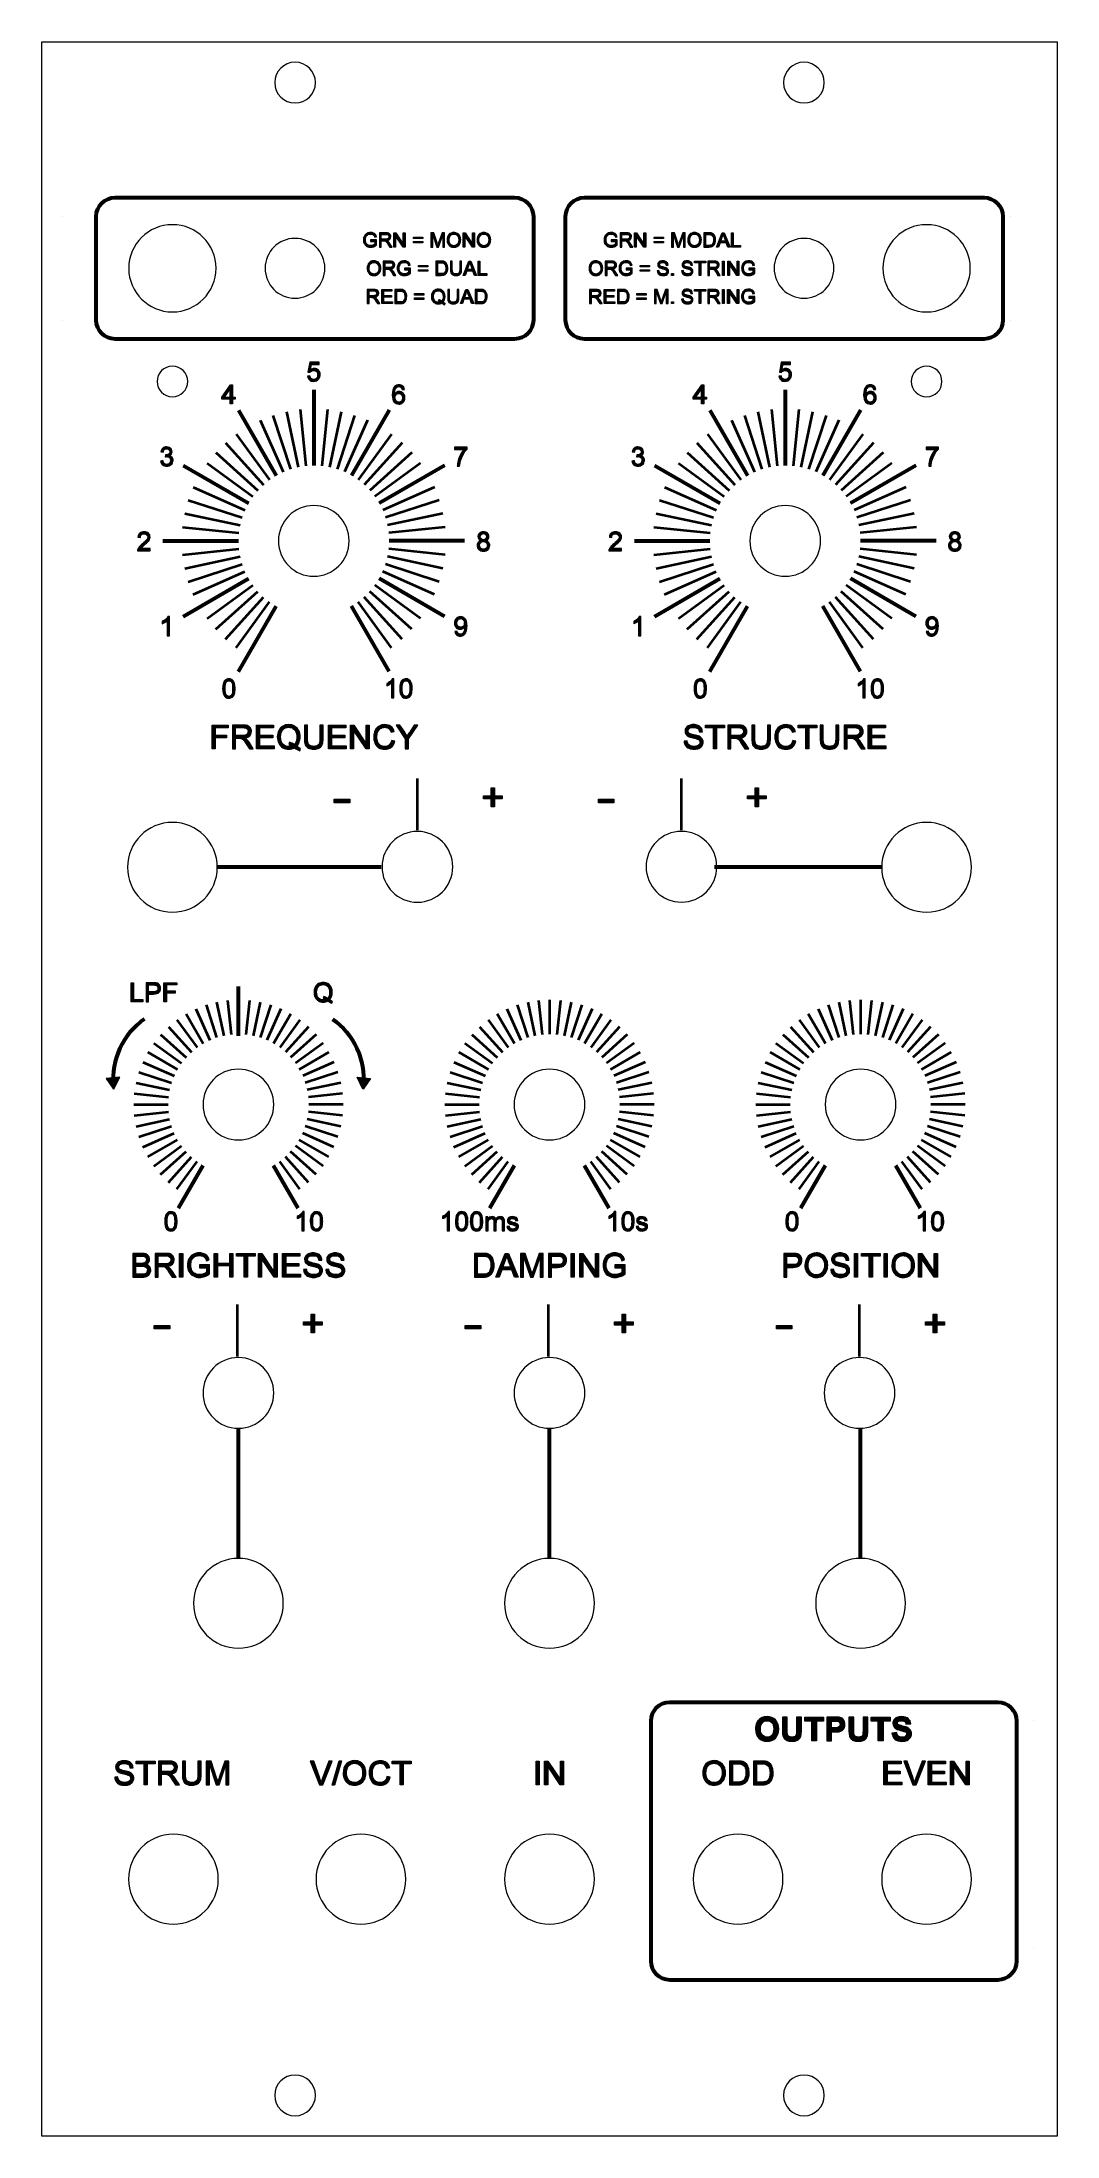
# Model space of a CAD drawing. Header units: inches. Extents: x -54 to 54, y -111 to 111.
import ezdxf

# ---------------------------------------------------------------- set-up
doc = ezdxf.new("R2010")
doc.units = ezdxf.units.IN
doc.header["$MEASUREMENT"] = 0
doc.layers.add('Decoupe', color=7, linetype='Continuous')
doc.layers.add('Impression', color=7, linetype='Continuous')

# ---------------------------------------------------------------- blocks, each defined once
blk = doc.blocks.new('block 2')
at = {"layer": 'Impression', "true_color": 0xffffff}
h = blk.add_hatch(color=7, dxfattribs=at)
h.dxf.hatch_style = 2
h.paths.add_polyline_path([(-35.78, 36.06), (-35.78, 38.58), (-34.08, 38.58), (-34.08, 38.29), (-35.45, 38.29), (-35.45, 37.5), (-34.27, 37.5), (-34.27, 37.21), (-35.45, 37.21), (-35.45, 36.06)])
h = blk.add_hatch(color=7, dxfattribs=at)
h.dxf.hatch_style = 2
edge = h.paths.add_edge_path()
edge.add_spline(control_points=[(-33.64, 36.06), (-33.64, 36.06), (-33.64, 38.58), (-33.64, 38.58), (-33.64, 38.58), (-32.52, 38.58), (-32.52, 38.58), (-32.3, 38.58), (-32.13, 38.56), (-32.01, 38.52), (-31.89, 38.47), (-31.8, 38.39), (-31.73, 38.28), (-31.66, 38.16), (-31.62, 38.03), (-31.62, 37.9), (-31.62, 37.72), (-31.68, 37.57), (-31.8, 37.44), (-31.91, 37.32), (-32.09, 37.24), (-32.33, 37.21), (-32.25, 37.17), (-32.18, 37.12), (-32.13, 37.08), (-32.04, 36.99), (-31.94, 36.88), (-31.86, 36.75), (-31.86, 36.75), (-31.42, 36.06), (-31.42, 36.06), (-31.42, 36.06), (-31.84, 36.06), (-31.84, 36.06), (-31.84, 36.06), (-32.17, 36.58), (-32.17, 36.58), (-32.27, 36.74), (-32.35, 36.85), (-32.41, 36.93), (-32.48, 37.01), (-32.53, 37.07), (-32.58, 37.1), (-32.63, 37.13), (-32.68, 37.16), (-32.73, 37.17), (-32.77, 37.18), (-32.83, 37.18), (-32.92, 37.18), (-32.92, 37.18), (-33.31, 37.18), (-33.31, 37.18), (-33.31, 37.18), (-33.31, 36.06), (-33.31, 36.06), (-33.31, 36.06), (-33.64, 36.06), (-33.64, 36.06)], knot_values=[0, 0, 0, 0, 1, 1, 1, 2, 2, 2, 3, 3, 3, 4, 4, 4, 5, 5, 5, 6, 6, 6, 7, 7, 7, 8, 8, 8, 9, 9, 9, 10, 10, 10, 11, 11, 11, 12, 12, 12, 13, 13, 13, 14, 14, 14, 15, 15, 15, 16, 16, 16, 17, 17, 17, 18, 18, 18, 19, 19, 19, 19], degree=3, periodic=1)
edge = h.paths.add_edge_path()
edge.add_spline(control_points=[(-33.31, 37.47), (-33.31, 37.47), (-32.59, 37.47), (-32.59, 37.47), (-32.44, 37.47), (-32.32, 37.49), (-32.23, 37.52), (-32.14, 37.55), (-32.08, 37.6), (-32.03, 37.67), (-31.99, 37.74), (-31.97, 37.81), (-31.97, 37.9), (-31.97, 38.01), (-32.01, 38.11), (-32.1, 38.19), (-32.18, 38.27), (-32.32, 38.31), (-32.51, 38.31), (-32.51, 38.31), (-33.31, 38.31), (-33.31, 38.31), (-33.31, 38.31), (-33.31, 37.47), (-33.31, 37.47)], knot_values=[0, 0, 0, 0, 1, 1, 1, 2, 2, 2, 3, 3, 3, 4, 4, 4, 5, 5, 5, 6, 6, 6, 7, 7, 7, 8, 8, 8, 8], degree=3, periodic=1)
h = blk.add_hatch(color=7, dxfattribs=at)
h.dxf.hatch_style = 2
h.paths.add_polyline_path([(-31.09, 36.06), (-31.09, 38.58), (-29.27, 38.58), (-29.27, 38.29), (-30.76, 38.29), (-30.76, 37.51), (-29.36, 37.51), (-29.36, 37.22), (-30.76, 37.22), (-30.76, 36.36), (-29.21, 36.36), (-29.21, 36.06)])
h = blk.add_hatch(color=7, dxfattribs=at)
h.dxf.hatch_style = 2
edge = h.paths.add_edge_path()
edge.add_spline(control_points=[(-26.83, 36.33), (-26.68, 36.22), (-26.53, 36.14), (-26.4, 36.1), (-26.4, 36.1), (-26.5, 35.86), (-26.5, 35.86), (-26.68, 35.93), (-26.86, 36.03), (-27.04, 36.17), (-27.23, 36.07), (-27.44, 36.02), (-27.66, 36.02), (-27.89, 36.02), (-28.1, 36.07), (-28.29, 36.18), (-28.47, 36.29), (-28.62, 36.45), (-28.72, 36.65), (-28.82, 36.85), (-28.87, 37.07), (-28.87, 37.32), (-28.87, 37.57), (-28.82, 37.8), (-28.72, 38), (-28.61, 38.21), (-28.47, 38.36), (-28.28, 38.47), (-28.1, 38.58), (-27.89, 38.63), (-27.66, 38.63), (-27.42, 38.63), (-27.21, 38.57), (-27.03, 38.46), (-26.84, 38.35), (-26.7, 38.2), (-26.6, 38), (-26.5, 37.8), (-26.45, 37.57), (-26.45, 37.32), (-26.45, 37.12), (-26.48, 36.93), (-26.55, 36.76), (-26.61, 36.6), (-26.71, 36.45), (-26.83, 36.33)], knot_values=[0, 0, 0, 0, 1, 1, 1, 2, 2, 2, 3, 3, 3, 4, 4, 4, 5, 5, 5, 6, 6, 6, 7, 7, 7, 8, 8, 8, 9, 9, 9, 10, 10, 10, 11, 11, 11, 12, 12, 12, 13, 13, 13, 14, 14, 14, 15, 15, 15, 15], degree=3, periodic=1)
edge = h.paths.add_edge_path()
edge.add_spline(control_points=[(-27.57, 36.76), (-27.38, 36.7), (-27.22, 36.62), (-27.09, 36.52), (-26.89, 36.69), (-26.8, 36.96), (-26.8, 37.32), (-26.8, 37.53), (-26.83, 37.71), (-26.9, 37.86), (-26.97, 38.01), (-27.07, 38.13), (-27.21, 38.21), (-27.34, 38.3), (-27.49, 38.34), (-27.66, 38.34), (-27.91, 38.34), (-28.11, 38.26), (-28.28, 38.09), (-28.44, 37.92), (-28.52, 37.66), (-28.52, 37.32), (-28.52, 36.99), (-28.44, 36.74), (-28.28, 36.57), (-28.12, 36.39), (-27.91, 36.3), (-27.66, 36.3), (-27.54, 36.3), (-27.42, 36.32), (-27.32, 36.37), (-27.42, 36.44), (-27.53, 36.49), (-27.65, 36.51), (-27.65, 36.51), (-27.57, 36.76), (-27.57, 36.76)], knot_values=[0, 0, 0, 0, 1, 1, 1, 2, 2, 2, 3, 3, 3, 4, 4, 4, 5, 5, 5, 6, 6, 6, 7, 7, 7, 8, 8, 8, 9, 9, 9, 10, 10, 10, 11, 11, 11, 12, 12, 12, 12], degree=3, periodic=1)
h = blk.add_hatch(color=7, dxfattribs=at)
h.dxf.hatch_style = 2
edge = h.paths.add_edge_path()
edge.add_spline(control_points=[(-24.35, 38.58), (-24.35, 38.58), (-24.01, 38.58), (-24.01, 38.58), (-24.01, 38.58), (-24.01, 37.13), (-24.01, 37.13), (-24.01, 36.87), (-24.04, 36.67), (-24.1, 36.52), (-24.15, 36.37), (-24.26, 36.25), (-24.41, 36.16), (-24.56, 36.06), (-24.75, 36.02), (-25, 36.02), (-25.23, 36.02), (-25.43, 36.06), (-25.58, 36.14), (-25.73, 36.22), (-25.84, 36.34), (-25.9, 36.49), (-25.96, 36.65), (-26, 36.86), (-26, 37.13), (-26, 37.13), (-26, 38.58), (-26, 38.58), (-26, 38.58), (-25.66, 38.58), (-25.66, 38.58), (-25.66, 38.58), (-25.66, 37.13), (-25.66, 37.13), (-25.66, 36.91), (-25.64, 36.75), (-25.6, 36.64), (-25.56, 36.54), (-25.49, 36.46), (-25.39, 36.4), (-25.29, 36.35), (-25.17, 36.32), (-25.03, 36.32), (-24.78, 36.32), (-24.61, 36.37), (-24.5, 36.48), (-24.4, 36.6), (-24.35, 36.81), (-24.35, 37.13), (-24.35, 37.13), (-24.35, 38.58), (-24.35, 38.58)], knot_values=[0, 0, 0, 0, 1, 1, 1, 2, 2, 2, 3, 3, 3, 4, 4, 4, 5, 5, 5, 6, 6, 6, 7, 7, 7, 8, 8, 8, 9, 9, 9, 10, 10, 10, 11, 11, 11, 12, 12, 12, 13, 13, 13, 14, 14, 14, 15, 15, 15, 16, 16, 16, 17, 17, 17, 17], degree=3, periodic=1)
h = blk.add_hatch(color=7, dxfattribs=at)
h.dxf.hatch_style = 2
h.paths.add_polyline_path([(-23.45, 36.06), (-23.45, 38.58), (-21.62, 38.58), (-21.62, 38.29), (-23.11, 38.29), (-23.11, 37.51), (-21.72, 37.51), (-21.72, 37.22), (-23.11, 37.22), (-23.11, 36.36), (-21.56, 36.36), (-21.56, 36.06)])
h = blk.add_hatch(color=7, dxfattribs=at)
h.dxf.hatch_style = 2
h.paths.add_polyline_path([(-21.11, 36.06), (-21.11, 38.58), (-20.76, 38.58), (-19.44, 36.6), (-19.44, 38.58), (-19.12, 38.58), (-19.12, 36.06), (-19.46, 36.06), (-20.78, 38.04), (-20.78, 36.06)])
h = blk.add_hatch(color=7, dxfattribs=at)
h.dxf.hatch_style = 2
edge = h.paths.add_edge_path()
edge.add_spline(control_points=[(-16.75, 36.94), (-16.75, 36.94), (-16.42, 36.86), (-16.42, 36.86), (-16.49, 36.59), (-16.61, 36.38), (-16.8, 36.23), (-16.98, 36.09), (-17.2, 36.02), (-17.46, 36.02), (-17.74, 36.02), (-17.96, 36.07), (-18.13, 36.18), (-18.3, 36.29), (-18.43, 36.45), (-18.52, 36.66), (-18.61, 36.87), (-18.65, 37.1), (-18.65, 37.34), (-18.65, 37.6), (-18.6, 37.83), (-18.5, 38.03), (-18.4, 38.22), (-18.26, 38.37), (-18.07, 38.47), (-17.89, 38.58), (-17.68, 38.63), (-17.46, 38.63), (-17.21, 38.63), (-16.99, 38.56), (-16.82, 38.43), (-16.65, 38.31), (-16.53, 38.12), (-16.46, 37.89), (-16.46, 37.89), (-16.79, 37.81), (-16.79, 37.81), (-16.85, 38), (-16.93, 38.13), (-17.05, 38.22), (-17.16, 38.3), (-17.3, 38.34), (-17.47, 38.34), (-17.66, 38.34), (-17.82, 38.29), (-17.95, 38.2), (-18.08, 38.11), (-18.17, 37.98), (-18.23, 37.83), (-18.28, 37.67), (-18.31, 37.51), (-18.31, 37.34), (-18.31, 37.13), (-18.27, 36.94), (-18.21, 36.78), (-18.15, 36.62), (-18.05, 36.5), (-17.92, 36.42), (-17.79, 36.34), (-17.65, 36.3), (-17.49, 36.3), (-17.3, 36.3), (-17.15, 36.36), (-17.02, 36.46), (-16.89, 36.57), (-16.8, 36.73), (-16.75, 36.94)], knot_values=[0, 0, 0, 0, 1, 1, 1, 2, 2, 2, 3, 3, 3, 4, 4, 4, 5, 5, 5, 6, 6, 6, 7, 7, 7, 8, 8, 8, 9, 9, 9, 10, 10, 10, 11, 11, 11, 12, 12, 12, 13, 13, 13, 14, 14, 14, 15, 15, 15, 16, 16, 16, 17, 17, 17, 18, 18, 18, 19, 19, 19, 20, 20, 20, 21, 21, 21, 22, 22, 22, 22], degree=3, periodic=1)
h = blk.add_hatch(color=7, dxfattribs=at)
h.dxf.hatch_style = 2
edge = h.paths.add_edge_path()
edge.add_spline(control_points=[(-15.3, 36.06), (-15.3, 36.06), (-15.3, 37.13), (-15.3, 37.13), (-15.3, 37.13), (-16.27, 38.58), (-16.27, 38.58), (-16.27, 38.58), (-15.86, 38.58), (-15.86, 38.58), (-15.86, 38.58), (-15.36, 37.82), (-15.36, 37.82), (-15.27, 37.68), (-15.19, 37.54), (-15.11, 37.4), (-15.03, 37.53), (-14.94, 37.68), (-14.83, 37.84), (-14.83, 37.84), (-14.34, 38.58), (-14.34, 38.58), (-14.34, 38.58), (-13.95, 38.58), (-13.95, 38.58), (-13.95, 38.58), (-14.96, 37.13), (-14.96, 37.13), (-14.96, 37.13), (-14.96, 36.06), (-14.96, 36.06), (-14.96, 36.06), (-15.3, 36.06), (-15.3, 36.06)], knot_values=[0, 0, 0, 0, 1, 1, 1, 2, 2, 2, 3, 3, 3, 4, 4, 4, 5, 5, 5, 6, 6, 6, 7, 7, 7, 8, 8, 8, 9, 9, 9, 10, 10, 10, 11, 11, 11, 11], degree=3, periodic=1)
at = {"layer": 'Impression', "lineweight": 0}
for points in [[(-35.78, 36.06), (-35.78, 38.58), (-34.08, 38.58), (-34.08, 38.29), (-35.45, 38.29), (-35.45, 37.5), (-34.27, 37.5), (-34.27, 37.21), (-35.45, 37.21), (-35.45, 36.06), (-35.78, 36.06)], [(-31.09, 36.06), (-31.09, 38.58), (-29.27, 38.58), (-29.27, 38.29), (-30.76, 38.29), (-30.76, 37.51), (-29.36, 37.51), (-29.36, 37.22), (-30.76, 37.22), (-30.76, 36.36), (-29.21, 36.36), (-29.21, 36.06), (-31.09, 36.06)], [(-23.45, 36.06), (-23.45, 38.58), (-21.62, 38.58), (-21.62, 38.29), (-23.11, 38.29), (-23.11, 37.51), (-21.72, 37.51), (-21.72, 37.22), (-23.11, 37.22), (-23.11, 36.36), (-21.56, 36.36), (-21.56, 36.06), (-23.45, 36.06)], [(-21.11, 36.06), (-21.11, 38.58), (-20.76, 38.58), (-19.44, 36.6), (-19.44, 38.58), (-19.12, 38.58), (-19.12, 36.06), (-19.46, 36.06), (-20.78, 38.04), (-20.78, 36.06), (-21.11, 36.06)]]:
    blk.add_lwpolyline(points, dxfattribs=at)
for points, knots in [([(-33.64, 36.06), (-33.64, 36.06), (-33.64, 38.58), (-33.64, 38.58), (-33.64, 38.58), (-32.52, 38.58), (-32.52, 38.58), (-32.3, 38.58), (-32.13, 38.56), (-32.01, 38.52), (-31.89, 38.47), (-31.8, 38.39), (-31.73, 38.28), (-31.66, 38.16), (-31.62, 38.03), (-31.62, 37.9), (-31.62, 37.72), (-31.68, 37.57), (-31.8, 37.44), (-31.91, 37.32), (-32.09, 37.24), (-32.33, 37.21), (-32.25, 37.17), (-32.18, 37.12), (-32.13, 37.08), (-32.04, 36.99), (-31.94, 36.88), (-31.86, 36.75), (-31.86, 36.75), (-31.42, 36.06), (-31.42, 36.06), (-31.42, 36.06), (-31.84, 36.06), (-31.84, 36.06), (-31.84, 36.06), (-32.17, 36.58), (-32.17, 36.58), (-32.27, 36.74), (-32.35, 36.85), (-32.41, 36.93), (-32.48, 37.01), (-32.53, 37.07), (-32.58, 37.1), (-32.63, 37.13), (-32.68, 37.16), (-32.73, 37.17), (-32.77, 37.18), (-32.83, 37.18), (-32.92, 37.18), (-32.92, 37.18), (-33.31, 37.18), (-33.31, 37.18), (-33.31, 37.18), (-33.31, 36.06), (-33.31, 36.06), (-33.31, 36.06), (-33.64, 36.06), (-33.64, 36.06)], [0, 0, 0, 0, 1, 1, 1, 2, 2, 2, 3, 3, 3, 4, 4, 4, 5, 5, 5, 6, 6, 6, 7, 7, 7, 8, 8, 8, 9, 9, 9, 10, 10, 10, 11, 11, 11, 12, 12, 12, 13, 13, 13, 14, 14, 14, 15, 15, 15, 16, 16, 16, 17, 17, 17, 18, 18, 18, 19, 19, 19, 19]), ([(-33.31, 37.47), (-33.31, 37.47), (-32.59, 37.47), (-32.59, 37.47), (-32.44, 37.47), (-32.32, 37.49), (-32.23, 37.52), (-32.14, 37.55), (-32.08, 37.6), (-32.03, 37.67), (-31.99, 37.74), (-31.97, 37.81), (-31.97, 37.9), (-31.97, 38.01), (-32.01, 38.11), (-32.1, 38.19), (-32.18, 38.27), (-32.32, 38.31), (-32.51, 38.31), (-32.51, 38.31), (-33.31, 38.31), (-33.31, 38.31), (-33.31, 38.31), (-33.31, 37.47), (-33.31, 37.47)], [0, 0, 0, 0, 1, 1, 1, 2, 2, 2, 3, 3, 3, 4, 4, 4, 5, 5, 5, 6, 6, 6, 7, 7, 7, 8, 8, 8, 8]), ([(-26.83, 36.33), (-26.68, 36.22), (-26.53, 36.14), (-26.4, 36.1), (-26.4, 36.1), (-26.5, 35.86), (-26.5, 35.86), (-26.68, 35.93), (-26.86, 36.03), (-27.04, 36.17), (-27.23, 36.07), (-27.44, 36.02), (-27.66, 36.02), (-27.89, 36.02), (-28.1, 36.07), (-28.29, 36.18), (-28.47, 36.29), (-28.62, 36.45), (-28.72, 36.65), (-28.82, 36.85), (-28.87, 37.07), (-28.87, 37.32), (-28.87, 37.57), (-28.82, 37.8), (-28.72, 38), (-28.61, 38.21), (-28.47, 38.36), (-28.28, 38.47), (-28.1, 38.58), (-27.89, 38.63), (-27.66, 38.63), (-27.42, 38.63), (-27.21, 38.57), (-27.03, 38.46), (-26.84, 38.35), (-26.7, 38.2), (-26.6, 38), (-26.5, 37.8), (-26.45, 37.57), (-26.45, 37.32), (-26.45, 37.12), (-26.48, 36.93), (-26.55, 36.76), (-26.61, 36.6), (-26.71, 36.45), (-26.83, 36.33)], [0, 0, 0, 0, 1, 1, 1, 2, 2, 2, 3, 3, 3, 4, 4, 4, 5, 5, 5, 6, 6, 6, 7, 7, 7, 8, 8, 8, 9, 9, 9, 10, 10, 10, 11, 11, 11, 12, 12, 12, 13, 13, 13, 14, 14, 14, 15, 15, 15, 15]), ([(-27.57, 36.76), (-27.38, 36.7), (-27.22, 36.62), (-27.09, 36.52), (-26.89, 36.69), (-26.8, 36.96), (-26.8, 37.32), (-26.8, 37.53), (-26.83, 37.71), (-26.9, 37.86), (-26.97, 38.01), (-27.07, 38.13), (-27.21, 38.21), (-27.34, 38.3), (-27.49, 38.34), (-27.66, 38.34), (-27.91, 38.34), (-28.11, 38.26), (-28.28, 38.09), (-28.44, 37.92), (-28.52, 37.66), (-28.52, 37.32), (-28.52, 36.99), (-28.44, 36.74), (-28.28, 36.57), (-28.12, 36.39), (-27.91, 36.3), (-27.66, 36.3), (-27.54, 36.3), (-27.42, 36.32), (-27.32, 36.37), (-27.42, 36.44), (-27.53, 36.49), (-27.65, 36.51), (-27.65, 36.51), (-27.57, 36.76), (-27.57, 36.76)], [0, 0, 0, 0, 1, 1, 1, 2, 2, 2, 3, 3, 3, 4, 4, 4, 5, 5, 5, 6, 6, 6, 7, 7, 7, 8, 8, 8, 9, 9, 9, 10, 10, 10, 11, 11, 11, 12, 12, 12, 12]), ([(-24.35, 38.58), (-24.35, 38.58), (-24.01, 38.58), (-24.01, 38.58), (-24.01, 38.58), (-24.01, 37.13), (-24.01, 37.13), (-24.01, 36.87), (-24.04, 36.67), (-24.1, 36.52), (-24.15, 36.37), (-24.26, 36.25), (-24.41, 36.16), (-24.56, 36.06), (-24.75, 36.02), (-25, 36.02), (-25.23, 36.02), (-25.43, 36.06), (-25.58, 36.14), (-25.73, 36.22), (-25.84, 36.34), (-25.9, 36.49), (-25.96, 36.65), (-26, 36.86), (-26, 37.13), (-26, 37.13), (-26, 38.58), (-26, 38.58), (-26, 38.58), (-25.66, 38.58), (-25.66, 38.58), (-25.66, 38.58), (-25.66, 37.13), (-25.66, 37.13), (-25.66, 36.91), (-25.64, 36.75), (-25.6, 36.64), (-25.56, 36.54), (-25.49, 36.46), (-25.39, 36.4), (-25.29, 36.35), (-25.17, 36.32), (-25.03, 36.32), (-24.78, 36.32), (-24.61, 36.37), (-24.5, 36.48), (-24.4, 36.6), (-24.35, 36.81), (-24.35, 37.13), (-24.35, 37.13), (-24.35, 38.58), (-24.35, 38.58)], [0, 0, 0, 0, 1, 1, 1, 2, 2, 2, 3, 3, 3, 4, 4, 4, 5, 5, 5, 6, 6, 6, 7, 7, 7, 8, 8, 8, 9, 9, 9, 10, 10, 10, 11, 11, 11, 12, 12, 12, 13, 13, 13, 14, 14, 14, 15, 15, 15, 16, 16, 16, 17, 17, 17, 17]), ([(-16.75, 36.94), (-16.75, 36.94), (-16.42, 36.86), (-16.42, 36.86), (-16.49, 36.59), (-16.61, 36.38), (-16.8, 36.23), (-16.98, 36.09), (-17.2, 36.02), (-17.46, 36.02), (-17.74, 36.02), (-17.96, 36.07), (-18.13, 36.18), (-18.3, 36.29), (-18.43, 36.45), (-18.52, 36.66), (-18.61, 36.87), (-18.65, 37.1), (-18.65, 37.34), (-18.65, 37.6), (-18.6, 37.83), (-18.5, 38.03), (-18.4, 38.22), (-18.26, 38.37), (-18.07, 38.47), (-17.89, 38.58), (-17.68, 38.63), (-17.46, 38.63), (-17.21, 38.63), (-16.99, 38.56), (-16.82, 38.43), (-16.65, 38.31), (-16.53, 38.12), (-16.46, 37.89), (-16.46, 37.89), (-16.79, 37.81), (-16.79, 37.81), (-16.85, 38), (-16.93, 38.13), (-17.05, 38.22), (-17.16, 38.3), (-17.3, 38.34), (-17.47, 38.34), (-17.66, 38.34), (-17.82, 38.29), (-17.95, 38.2), (-18.08, 38.11), (-18.17, 37.98), (-18.23, 37.83), (-18.28, 37.67), (-18.31, 37.51), (-18.31, 37.34), (-18.31, 37.13), (-18.27, 36.94), (-18.21, 36.78), (-18.15, 36.62), (-18.05, 36.5), (-17.92, 36.42), (-17.79, 36.34), (-17.65, 36.3), (-17.49, 36.3), (-17.3, 36.3), (-17.15, 36.36), (-17.02, 36.46), (-16.89, 36.57), (-16.8, 36.73), (-16.75, 36.94)], [0, 0, 0, 0, 1, 1, 1, 2, 2, 2, 3, 3, 3, 4, 4, 4, 5, 5, 5, 6, 6, 6, 7, 7, 7, 8, 8, 8, 9, 9, 9, 10, 10, 10, 11, 11, 11, 12, 12, 12, 13, 13, 13, 14, 14, 14, 15, 15, 15, 16, 16, 16, 17, 17, 17, 18, 18, 18, 19, 19, 19, 20, 20, 20, 21, 21, 21, 22, 22, 22, 22]), ([(-15.3, 36.06), (-15.3, 36.06), (-15.3, 37.13), (-15.3, 37.13), (-15.3, 37.13), (-16.27, 38.58), (-16.27, 38.58), (-16.27, 38.58), (-15.86, 38.58), (-15.86, 38.58), (-15.86, 38.58), (-15.36, 37.82), (-15.36, 37.82), (-15.27, 37.68), (-15.19, 37.54), (-15.11, 37.4), (-15.03, 37.53), (-14.94, 37.68), (-14.83, 37.84), (-14.83, 37.84), (-14.34, 38.58), (-14.34, 38.58), (-14.34, 38.58), (-13.95, 38.58), (-13.95, 38.58), (-13.95, 38.58), (-14.96, 37.13), (-14.96, 37.13), (-14.96, 37.13), (-14.96, 36.06), (-14.96, 36.06), (-14.96, 36.06), (-15.3, 36.06), (-15.3, 36.06)], [0, 0, 0, 0, 1, 1, 1, 2, 2, 2, 3, 3, 3, 4, 4, 4, 5, 5, 5, 6, 6, 6, 7, 7, 7, 8, 8, 8, 9, 9, 9, 10, 10, 10, 11, 11, 11, 11])]:
    blk.add_open_spline(points, degree=3, knots=knots, dxfattribs=at)
blk = doc.blocks.new('block 3')
at = {"layer": 'Impression', "true_color": 0xffffff}
h = blk.add_hatch(color=7, dxfattribs=at)
h.dxf.hatch_style = 2
edge = h.paths.add_edge_path()
edge.add_spline(control_points=[(-16.52, 41.45), (-16.52, 41.45), (-16.77, 41.45), (-16.77, 41.45), (-16.77, 41.45), (-16.77, 43.03), (-16.77, 43.03), (-16.83, 42.98), (-16.9, 42.92), (-17, 42.86), (-17.1, 42.81), (-17.18, 42.76), (-17.26, 42.73), (-17.26, 42.73), (-17.26, 42.97), (-17.26, 42.97), (-17.12, 43.04), (-17, 43.12), (-16.9, 43.21), (-16.79, 43.3), (-16.72, 43.39), (-16.68, 43.48), (-16.68, 43.48), (-16.52, 43.48), (-16.52, 43.48), (-16.52, 43.48), (-16.52, 41.45), (-16.52, 41.45)], knot_values=[0, 0, 0, 0, 1, 1, 1, 2, 2, 2, 3, 3, 3, 4, 4, 4, 5, 5, 5, 6, 6, 6, 7, 7, 7, 8, 8, 8, 9, 9, 9, 9], degree=3, periodic=1)
h = blk.add_hatch(color=7, dxfattribs=at)
h.dxf.hatch_style = 2
edge = h.paths.add_edge_path()
edge.add_spline(control_points=[(-15.88, 42.45), (-15.88, 42.69), (-15.86, 42.88), (-15.81, 43.03), (-15.76, 43.17), (-15.69, 43.28), (-15.59, 43.36), (-15.49, 43.44), (-15.37, 43.48), (-15.22, 43.48), (-15.12, 43.48), (-15.02, 43.46), (-14.94, 43.42), (-14.86, 43.37), (-14.79, 43.31), (-14.74, 43.23), (-14.68, 43.15), (-14.64, 43.04), (-14.61, 42.93), (-14.58, 42.81), (-14.57, 42.65), (-14.57, 42.45), (-14.57, 42.21), (-14.59, 42.02), (-14.64, 41.88), (-14.69, 41.73), (-14.76, 41.62), (-14.86, 41.54), (-14.95, 41.46), (-15.08, 41.42), (-15.22, 41.42), (-15.42, 41.42), (-15.57, 41.49), (-15.68, 41.63), (-15.82, 41.8), (-15.88, 42.07), (-15.88, 42.45)], knot_values=[0, 0, 0, 0, 1, 1, 1, 2, 2, 2, 3, 3, 3, 4, 4, 4, 5, 5, 5, 6, 6, 6, 7, 7, 7, 8, 8, 8, 9, 9, 9, 10, 10, 10, 11, 11, 11, 12, 12, 12, 12], degree=3, periodic=1)
edge = h.paths.add_edge_path()
edge.add_spline(control_points=[(-15.63, 42.45), (-15.63, 42.12), (-15.59, 41.9), (-15.51, 41.79), (-15.43, 41.68), (-15.34, 41.62), (-15.22, 41.62), (-15.11, 41.62), (-15.01, 41.68), (-14.94, 41.79), (-14.86, 41.9), (-14.82, 42.12), (-14.82, 42.45), (-14.82, 42.78), (-14.86, 43), (-14.94, 43.11), (-15.01, 43.22), (-15.11, 43.28), (-15.23, 43.28), (-15.34, 43.28), (-15.43, 43.23), (-15.5, 43.13), (-15.58, 43.01), (-15.63, 42.78), (-15.63, 42.45)], knot_values=[0, 0, 0, 0, 1, 1, 1, 2, 2, 2, 3, 3, 3, 4, 4, 4, 5, 5, 5, 6, 6, 6, 7, 7, 7, 8, 8, 8, 8], degree=3, periodic=1)
at = {"layer": 'Impression', "lineweight": 0}
for points, knots in [([(-16.52, 41.45), (-16.52, 41.45), (-16.77, 41.45), (-16.77, 41.45), (-16.77, 41.45), (-16.77, 43.03), (-16.77, 43.03), (-16.83, 42.98), (-16.9, 42.92), (-17, 42.86), (-17.1, 42.81), (-17.18, 42.76), (-17.26, 42.73), (-17.26, 42.73), (-17.26, 42.97), (-17.26, 42.97), (-17.12, 43.04), (-17, 43.12), (-16.9, 43.21), (-16.79, 43.3), (-16.72, 43.39), (-16.68, 43.48), (-16.68, 43.48), (-16.52, 43.48), (-16.52, 43.48), (-16.52, 43.48), (-16.52, 41.45), (-16.52, 41.45)], [0, 0, 0, 0, 1, 1, 1, 2, 2, 2, 3, 3, 3, 4, 4, 4, 5, 5, 5, 6, 6, 6, 7, 7, 7, 8, 8, 8, 9, 9, 9, 9]), ([(-15.88, 42.45), (-15.88, 42.69), (-15.86, 42.88), (-15.81, 43.03), (-15.76, 43.17), (-15.69, 43.28), (-15.59, 43.36), (-15.49, 43.44), (-15.37, 43.48), (-15.22, 43.48), (-15.12, 43.48), (-15.02, 43.46), (-14.94, 43.42), (-14.86, 43.37), (-14.79, 43.31), (-14.74, 43.23), (-14.68, 43.15), (-14.64, 43.04), (-14.61, 42.93), (-14.58, 42.81), (-14.57, 42.65), (-14.57, 42.45), (-14.57, 42.21), (-14.59, 42.02), (-14.64, 41.88), (-14.69, 41.73), (-14.76, 41.62), (-14.86, 41.54), (-14.95, 41.46), (-15.08, 41.42), (-15.22, 41.42), (-15.42, 41.42), (-15.57, 41.49), (-15.68, 41.63), (-15.82, 41.8), (-15.88, 42.07), (-15.88, 42.45)], [0, 0, 0, 0, 1, 1, 1, 2, 2, 2, 3, 3, 3, 4, 4, 4, 5, 5, 5, 6, 6, 6, 7, 7, 7, 8, 8, 8, 9, 9, 9, 10, 10, 10, 11, 11, 11, 12, 12, 12, 12]), ([(-15.63, 42.45), (-15.63, 42.12), (-15.59, 41.9), (-15.51, 41.79), (-15.43, 41.68), (-15.34, 41.62), (-15.22, 41.62), (-15.11, 41.62), (-15.01, 41.68), (-14.94, 41.79), (-14.86, 41.9), (-14.82, 42.12), (-14.82, 42.45), (-14.82, 42.78), (-14.86, 43), (-14.94, 43.11), (-15.01, 43.22), (-15.11, 43.28), (-15.23, 43.28), (-15.34, 43.28), (-15.43, 43.23), (-15.5, 43.13), (-15.58, 43.01), (-15.63, 42.78), (-15.63, 42.45)], [0, 0, 0, 0, 1, 1, 1, 2, 2, 2, 3, 3, 3, 4, 4, 4, 5, 5, 5, 6, 6, 6, 7, 7, 7, 8, 8, 8, 8])]:
    blk.add_open_spline(points, degree=3, knots=knots, dxfattribs=at)
blk = doc.blocks.new('block 4')
at = {"layer": 'Impression', "true_color": 0xffffff}
h = blk.add_hatch(color=7, dxfattribs=at)
h.dxf.hatch_style = 2
edge = h.paths.add_edge_path()
edge.add_spline(control_points=[(-10.04, 48.51), (-10.04, 48.51), (-9.8, 48.53), (-9.8, 48.53), (-9.78, 48.42), (-9.74, 48.34), (-9.69, 48.29), (-9.63, 48.24), (-9.56, 48.21), (-9.47, 48.21), (-9.39, 48.21), (-9.33, 48.23), (-9.27, 48.26), (-9.21, 48.3), (-9.16, 48.34), (-9.13, 48.4), (-9.09, 48.46), (-9.06, 48.54), (-9.03, 48.64), (-9.01, 48.74), (-9, 48.84), (-9, 48.94), (-9, 48.95), (-9, 48.97), (-9, 48.99), (-9.05, 48.91), (-9.12, 48.85), (-9.2, 48.8), (-9.29, 48.75), (-9.38, 48.73), (-9.48, 48.73), (-9.65, 48.73), (-9.79, 48.79), (-9.91, 48.91), (-10.02, 49.03), (-10.08, 49.19), (-10.08, 49.39), (-10.08, 49.59), (-10.02, 49.76), (-9.9, 49.88), (-9.78, 50.01), (-9.63, 50.07), (-9.44, 50.07), (-9.31, 50.07), (-9.19, 50.03), (-9.08, 49.96), (-8.97, 49.89), (-8.89, 49.79), (-8.84, 49.66), (-8.78, 49.53), (-8.75, 49.34), (-8.75, 49.09), (-8.75, 48.83), (-8.78, 48.63), (-8.83, 48.48), (-8.89, 48.32), (-8.97, 48.21), (-9.08, 48.13), (-9.2, 48.05), (-9.33, 48.01), (-9.47, 48.01), (-9.63, 48.01), (-9.76, 48.05), (-9.86, 48.14), (-9.96, 48.23), (-10.02, 48.35), (-10.04, 48.51)], knot_values=[0, 0, 0, 0, 1, 1, 1, 2, 2, 2, 3, 3, 3, 4, 4, 4, 5, 5, 5, 6, 6, 6, 7, 7, 7, 8, 8, 8, 9, 9, 9, 10, 10, 10, 11, 11, 11, 12, 12, 12, 13, 13, 13, 14, 14, 14, 15, 15, 15, 16, 16, 16, 17, 17, 17, 18, 18, 18, 19, 19, 19, 20, 20, 20, 21, 21, 21, 22, 22, 22, 22], degree=3, periodic=1)
edge = h.paths.add_edge_path()
edge.add_spline(control_points=[(-9.03, 49.4), (-9.03, 49.54), (-9.06, 49.66), (-9.14, 49.74), (-9.22, 49.82), (-9.31, 49.86), (-9.41, 49.86), (-9.52, 49.86), (-9.62, 49.82), (-9.7, 49.73), (-9.78, 49.64), (-9.82, 49.52), (-9.82, 49.38), (-9.82, 49.25), (-9.79, 49.15), (-9.71, 49.07), (-9.63, 48.99), (-9.53, 48.95), (-9.42, 48.95), (-9.31, 48.95), (-9.21, 48.99), (-9.14, 49.07), (-9.06, 49.15), (-9.03, 49.26), (-9.03, 49.4)], knot_values=[0, 0, 0, 0, 1, 1, 1, 2, 2, 2, 3, 3, 3, 4, 4, 4, 5, 5, 5, 6, 6, 6, 7, 7, 7, 8, 8, 8, 8], degree=3, periodic=1)
at = {"layer": 'Impression', "lineweight": 0}
for points, knots in [([(-10.04, 48.51), (-10.04, 48.51), (-9.8, 48.53), (-9.8, 48.53), (-9.78, 48.42), (-9.74, 48.34), (-9.69, 48.29), (-9.63, 48.24), (-9.56, 48.21), (-9.47, 48.21), (-9.39, 48.21), (-9.33, 48.23), (-9.27, 48.26), (-9.21, 48.3), (-9.16, 48.34), (-9.13, 48.4), (-9.09, 48.46), (-9.06, 48.54), (-9.03, 48.64), (-9.01, 48.74), (-9, 48.84), (-9, 48.94), (-9, 48.95), (-9, 48.97), (-9, 48.99), (-9.05, 48.91), (-9.12, 48.85), (-9.2, 48.8), (-9.29, 48.75), (-9.38, 48.73), (-9.48, 48.73), (-9.65, 48.73), (-9.79, 48.79), (-9.91, 48.91), (-10.02, 49.03), (-10.08, 49.19), (-10.08, 49.39), (-10.08, 49.59), (-10.02, 49.76), (-9.9, 49.88), (-9.78, 50.01), (-9.63, 50.07), (-9.44, 50.07), (-9.31, 50.07), (-9.19, 50.03), (-9.08, 49.96), (-8.97, 49.89), (-8.89, 49.79), (-8.84, 49.66), (-8.78, 49.53), (-8.75, 49.34), (-8.75, 49.09), (-8.75, 48.83), (-8.78, 48.63), (-8.83, 48.48), (-8.89, 48.32), (-8.97, 48.21), (-9.08, 48.13), (-9.2, 48.05), (-9.33, 48.01), (-9.47, 48.01), (-9.63, 48.01), (-9.76, 48.05), (-9.86, 48.14), (-9.96, 48.23), (-10.02, 48.35), (-10.04, 48.51)], [0, 0, 0, 0, 1, 1, 1, 2, 2, 2, 3, 3, 3, 4, 4, 4, 5, 5, 5, 6, 6, 6, 7, 7, 7, 8, 8, 8, 9, 9, 9, 10, 10, 10, 11, 11, 11, 12, 12, 12, 13, 13, 13, 14, 14, 14, 15, 15, 15, 16, 16, 16, 17, 17, 17, 18, 18, 18, 19, 19, 19, 20, 20, 20, 21, 21, 21, 22, 22, 22, 22]), ([(-9.03, 49.4), (-9.03, 49.54), (-9.06, 49.66), (-9.14, 49.74), (-9.22, 49.82), (-9.31, 49.86), (-9.41, 49.86), (-9.52, 49.86), (-9.62, 49.82), (-9.7, 49.73), (-9.78, 49.64), (-9.82, 49.52), (-9.82, 49.38), (-9.82, 49.25), (-9.79, 49.15), (-9.71, 49.07), (-9.63, 48.99), (-9.53, 48.95), (-9.42, 48.95), (-9.31, 48.95), (-9.21, 48.99), (-9.14, 49.07), (-9.06, 49.15), (-9.03, 49.26), (-9.03, 49.4)], [0, 0, 0, 0, 1, 1, 1, 2, 2, 2, 3, 3, 3, 4, 4, 4, 5, 5, 5, 6, 6, 6, 7, 7, 7, 8, 8, 8, 8])]:
    blk.add_open_spline(points, degree=3, knots=knots, dxfattribs=at)
blk = doc.blocks.new('block 5')
at = {"layer": 'Impression', "true_color": 0xffffff}
h = blk.add_hatch(color=7, dxfattribs=at)
h.dxf.hatch_style = 2
edge = h.paths.add_edge_path()
edge.add_spline(control_points=[(-7.29, 58.14), (-7.39, 58.17), (-7.47, 58.23), (-7.51, 58.3), (-7.56, 58.37), (-7.59, 58.45), (-7.59, 58.55), (-7.59, 58.7), (-7.54, 58.82), (-7.43, 58.92), (-7.32, 59.02), (-7.18, 59.07), (-7.01, 59.07), (-6.83, 59.07), (-6.69, 59.02), (-6.58, 58.92), (-6.48, 58.81), (-6.42, 58.69), (-6.42, 58.54), (-6.42, 58.45), (-6.45, 58.37), (-6.5, 58.3), (-6.54, 58.23), (-6.62, 58.17), (-6.72, 58.14), (-6.6, 58.1), (-6.5, 58.03), (-6.44, 57.94), (-6.37, 57.85), (-6.34, 57.74), (-6.34, 57.62), (-6.34, 57.45), (-6.4, 57.3), (-6.52, 57.18), (-6.64, 57.07), (-6.81, 57.01), (-7, 57.01), (-7.2, 57.01), (-7.36, 57.07), (-7.49, 57.18), (-7.61, 57.3), (-7.67, 57.45), (-7.67, 57.63), (-7.67, 57.76), (-7.64, 57.87), (-7.57, 57.96), (-7.5, 58.04), (-7.41, 58.1), (-7.29, 58.14)], knot_values=[0, 0, 0, 0, 1, 1, 1, 2, 2, 2, 3, 3, 3, 4, 4, 4, 5, 5, 5, 6, 6, 6, 7, 7, 7, 8, 8, 8, 9, 9, 9, 10, 10, 10, 11, 11, 11, 12, 12, 12, 13, 13, 13, 14, 14, 14, 15, 15, 15, 16, 16, 16, 16], degree=3, periodic=1)
edge = h.paths.add_edge_path()
edge.add_spline(control_points=[(-7.42, 57.62), (-7.42, 57.55), (-7.4, 57.49), (-7.37, 57.42), (-7.33, 57.35), (-7.28, 57.3), (-7.22, 57.27), (-7.15, 57.23), (-7.08, 57.21), (-7, 57.21), (-6.88, 57.21), (-6.79, 57.25), (-6.71, 57.33), (-6.63, 57.4), (-6.59, 57.5), (-6.59, 57.62), (-6.59, 57.74), (-6.63, 57.83), (-6.71, 57.91), (-6.79, 57.99), (-6.89, 58.03), (-7.01, 58.03), (-7.13, 58.03), (-7.22, 57.99), (-7.3, 57.91), (-7.38, 57.84), (-7.42, 57.74), (-7.42, 57.62)], knot_values=[0, 0, 0, 0, 1, 1, 1, 2, 2, 2, 3, 3, 3, 4, 4, 4, 5, 5, 5, 6, 6, 6, 7, 7, 7, 8, 8, 8, 9, 9, 9, 9], degree=3, periodic=1)
edge = h.paths.add_edge_path()
edge.add_spline(control_points=[(-7.34, 58.56), (-7.34, 58.46), (-7.3, 58.38), (-7.24, 58.32), (-7.18, 58.26), (-7.1, 58.23), (-7, 58.23), (-6.91, 58.23), (-6.83, 58.26), (-6.77, 58.32), (-6.71, 58.38), (-6.68, 58.46), (-6.68, 58.54), (-6.68, 58.63), (-6.71, 58.71), (-6.77, 58.77), (-6.83, 58.83), (-6.91, 58.87), (-7.01, 58.87), (-7.1, 58.87), (-7.18, 58.84), (-7.24, 58.78), (-7.3, 58.71), (-7.34, 58.64), (-7.34, 58.56)], knot_values=[0, 0, 0, 0, 1, 1, 1, 2, 2, 2, 3, 3, 3, 4, 4, 4, 5, 5, 5, 6, 6, 6, 7, 7, 7, 8, 8, 8, 8], degree=3, periodic=1)
at = {"layer": 'Impression', "lineweight": 0}
for points, knots in [([(-7.29, 58.14), (-7.39, 58.17), (-7.47, 58.23), (-7.51, 58.3), (-7.56, 58.37), (-7.59, 58.45), (-7.59, 58.55), (-7.59, 58.7), (-7.54, 58.82), (-7.43, 58.92), (-7.32, 59.02), (-7.18, 59.07), (-7.01, 59.07), (-6.83, 59.07), (-6.69, 59.02), (-6.58, 58.92), (-6.48, 58.81), (-6.42, 58.69), (-6.42, 58.54), (-6.42, 58.45), (-6.45, 58.37), (-6.5, 58.3), (-6.54, 58.23), (-6.62, 58.17), (-6.72, 58.14), (-6.6, 58.1), (-6.5, 58.03), (-6.44, 57.94), (-6.37, 57.85), (-6.34, 57.74), (-6.34, 57.62), (-6.34, 57.45), (-6.4, 57.3), (-6.52, 57.18), (-6.64, 57.07), (-6.81, 57.01), (-7, 57.01), (-7.2, 57.01), (-7.36, 57.07), (-7.49, 57.18), (-7.61, 57.3), (-7.67, 57.45), (-7.67, 57.63), (-7.67, 57.76), (-7.64, 57.87), (-7.57, 57.96), (-7.5, 58.04), (-7.41, 58.1), (-7.29, 58.14)], [0, 0, 0, 0, 1, 1, 1, 2, 2, 2, 3, 3, 3, 4, 4, 4, 5, 5, 5, 6, 6, 6, 7, 7, 7, 8, 8, 8, 9, 9, 9, 10, 10, 10, 11, 11, 11, 12, 12, 12, 13, 13, 13, 14, 14, 14, 15, 15, 15, 16, 16, 16, 16]), ([(-7.42, 57.62), (-7.42, 57.55), (-7.4, 57.49), (-7.37, 57.42), (-7.33, 57.35), (-7.28, 57.3), (-7.22, 57.27), (-7.15, 57.23), (-7.08, 57.21), (-7, 57.21), (-6.88, 57.21), (-6.79, 57.25), (-6.71, 57.33), (-6.63, 57.4), (-6.59, 57.5), (-6.59, 57.62), (-6.59, 57.74), (-6.63, 57.83), (-6.71, 57.91), (-6.79, 57.99), (-6.89, 58.03), (-7.01, 58.03), (-7.13, 58.03), (-7.22, 57.99), (-7.3, 57.91), (-7.38, 57.84), (-7.42, 57.74), (-7.42, 57.62)], [0, 0, 0, 0, 1, 1, 1, 2, 2, 2, 3, 3, 3, 4, 4, 4, 5, 5, 5, 6, 6, 6, 7, 7, 7, 8, 8, 8, 9, 9, 9, 9]), ([(-7.34, 58.56), (-7.34, 58.46), (-7.3, 58.38), (-7.24, 58.32), (-7.18, 58.26), (-7.1, 58.23), (-7, 58.23), (-6.91, 58.23), (-6.83, 58.26), (-6.77, 58.32), (-6.71, 58.38), (-6.68, 58.46), (-6.68, 58.54), (-6.68, 58.63), (-6.71, 58.71), (-6.77, 58.77), (-6.83, 58.83), (-6.91, 58.87), (-7.01, 58.87), (-7.1, 58.87), (-7.18, 58.84), (-7.24, 58.78), (-7.3, 58.71), (-7.34, 58.64), (-7.34, 58.56)], [0, 0, 0, 0, 1, 1, 1, 2, 2, 2, 3, 3, 3, 4, 4, 4, 5, 5, 5, 6, 6, 6, 7, 7, 7, 8, 8, 8, 8])]:
    blk.add_open_spline(points, degree=3, knots=knots, dxfattribs=at)
blk = doc.blocks.new('block 6')
at = {"layer": 'Impression', "true_color": 0xffffff}
h = blk.add_hatch(color=7, dxfattribs=at)
h.dxf.hatch_style = 2
edge = h.paths.add_edge_path()
edge.add_spline(control_points=[(-10.06, 67.8), (-10.06, 67.8), (-10.06, 68.04), (-10.06, 68.04), (-10.06, 68.04), (-8.75, 68.04), (-8.75, 68.04), (-8.75, 68.04), (-8.75, 67.84), (-8.75, 67.84), (-8.88, 67.71), (-9.01, 67.52), (-9.14, 67.3), (-9.26, 67.07), (-9.36, 66.84), (-9.43, 66.6), (-9.48, 66.43), (-9.51, 66.24), (-9.53, 66.04), (-9.53, 66.04), (-9.78, 66.04), (-9.78, 66.04), (-9.78, 66.2), (-9.75, 66.39), (-9.69, 66.62), (-9.63, 66.84), (-9.54, 67.06), (-9.43, 67.27), (-9.32, 67.48), (-9.2, 67.65), (-9.07, 67.8), (-9.07, 67.8), (-10.06, 67.8), (-10.06, 67.8)], knot_values=[0, 0, 0, 0, 1, 1, 1, 2, 2, 2, 3, 3, 3, 4, 4, 4, 5, 5, 5, 6, 6, 6, 7, 7, 7, 8, 8, 8, 9, 9, 9, 10, 10, 10, 11, 11, 11, 11], degree=3, periodic=1)
at = {"layer": 'Impression', "lineweight": 0}
blk.add_open_spline([(-10.06, 67.8), (-10.06, 67.8), (-10.06, 68.04), (-10.06, 68.04), (-10.06, 68.04), (-8.75, 68.04), (-8.75, 68.04), (-8.75, 68.04), (-8.75, 67.84), (-8.75, 67.84), (-8.88, 67.71), (-9.01, 67.52), (-9.14, 67.3), (-9.26, 67.07), (-9.36, 66.84), (-9.43, 66.6), (-9.48, 66.43), (-9.51, 66.24), (-9.53, 66.04), (-9.53, 66.04), (-9.78, 66.04), (-9.78, 66.04), (-9.78, 66.2), (-9.75, 66.39), (-9.69, 66.62), (-9.63, 66.84), (-9.54, 67.06), (-9.43, 67.27), (-9.32, 67.48), (-9.2, 67.65), (-9.07, 67.8), (-9.07, 67.8), (-10.06, 67.8), (-10.06, 67.8)], degree=3, knots=[0, 0, 0, 0, 1, 1, 1, 2, 2, 2, 3, 3, 3, 4, 4, 4, 5, 5, 5, 6, 6, 6, 7, 7, 7, 8, 8, 8, 9, 9, 9, 10, 10, 10, 11, 11, 11, 11], dxfattribs=at)
blk = doc.blocks.new('block 7')
at = {"layer": 'Impression', "true_color": 0xffffff}
h = blk.add_hatch(color=7, dxfattribs=at)
h.dxf.hatch_style = 2
edge = h.paths.add_edge_path()
edge.add_spline(control_points=[(-15.38, 74.16), (-15.38, 74.16), (-15.63, 74.14), (-15.63, 74.14), (-15.65, 74.23), (-15.68, 74.3), (-15.72, 74.35), (-15.79, 74.42), (-15.87, 74.45), (-15.97, 74.45), (-16.05, 74.45), (-16.12, 74.43), (-16.18, 74.39), (-16.26, 74.33), (-16.32, 74.25), (-16.36, 74.14), (-16.41, 74.03), (-16.43, 73.87), (-16.43, 73.67), (-16.37, 73.76), (-16.3, 73.83), (-16.21, 73.87), (-16.13, 73.92), (-16.04, 73.94), (-15.94, 73.94), (-15.78, 73.94), (-15.64, 73.88), (-15.52, 73.76), (-15.4, 73.64), (-15.34, 73.48), (-15.34, 73.29), (-15.34, 73.16), (-15.37, 73.04), (-15.43, 72.93), (-15.48, 72.82), (-15.56, 72.74), (-15.65, 72.68), (-15.75, 72.62), (-15.86, 72.6), (-15.98, 72.6), (-16.18, 72.6), (-16.35, 72.67), (-16.48, 72.82), (-16.61, 72.98), (-16.68, 73.23), (-16.68, 73.58), (-16.68, 73.97), (-16.61, 74.25), (-16.46, 74.43), (-16.34, 74.58), (-16.17, 74.66), (-15.95, 74.66), (-15.79, 74.66), (-15.66, 74.61), (-15.56, 74.52), (-15.46, 74.44), (-15.4, 74.31), (-15.38, 74.16)], knot_values=[0, 0, 0, 0, 1, 1, 1, 2, 2, 2, 3, 3, 3, 4, 4, 4, 5, 5, 5, 6, 6, 6, 7, 7, 7, 8, 8, 8, 9, 9, 9, 10, 10, 10, 11, 11, 11, 12, 12, 12, 13, 13, 13, 14, 14, 14, 15, 15, 15, 16, 16, 16, 17, 17, 17, 18, 18, 18, 19, 19, 19, 19], degree=3, periodic=1)
edge = h.paths.add_edge_path()
edge.add_spline(control_points=[(-16.39, 73.28), (-16.39, 73.2), (-16.38, 73.12), (-16.34, 73.04), (-16.3, 72.96), (-16.25, 72.9), (-16.19, 72.86), (-16.12, 72.82), (-16.05, 72.8), (-15.98, 72.8), (-15.88, 72.8), (-15.79, 72.84), (-15.71, 72.93), (-15.64, 73.01), (-15.6, 73.13), (-15.6, 73.27), (-15.6, 73.41), (-15.64, 73.52), (-15.71, 73.6), (-15.78, 73.68), (-15.88, 73.72), (-15.99, 73.72), (-16.1, 73.72), (-16.2, 73.68), (-16.28, 73.6), (-16.35, 73.52), (-16.39, 73.41), (-16.39, 73.28)], knot_values=[0, 0, 0, 0, 1, 1, 1, 2, 2, 2, 3, 3, 3, 4, 4, 4, 5, 5, 5, 6, 6, 6, 7, 7, 7, 8, 8, 8, 9, 9, 9, 9], degree=3, periodic=1)
at = {"layer": 'Impression', "lineweight": 0}
for points, knots in [([(-15.38, 74.16), (-15.38, 74.16), (-15.63, 74.14), (-15.63, 74.14), (-15.65, 74.23), (-15.68, 74.3), (-15.72, 74.35), (-15.79, 74.42), (-15.87, 74.45), (-15.97, 74.45), (-16.05, 74.45), (-16.12, 74.43), (-16.18, 74.39), (-16.26, 74.33), (-16.32, 74.25), (-16.36, 74.14), (-16.41, 74.03), (-16.43, 73.87), (-16.43, 73.67), (-16.37, 73.76), (-16.3, 73.83), (-16.21, 73.87), (-16.13, 73.92), (-16.04, 73.94), (-15.94, 73.94), (-15.78, 73.94), (-15.64, 73.88), (-15.52, 73.76), (-15.4, 73.64), (-15.34, 73.48), (-15.34, 73.29), (-15.34, 73.16), (-15.37, 73.04), (-15.43, 72.93), (-15.48, 72.82), (-15.56, 72.74), (-15.65, 72.68), (-15.75, 72.62), (-15.86, 72.6), (-15.98, 72.6), (-16.18, 72.6), (-16.35, 72.67), (-16.48, 72.82), (-16.61, 72.98), (-16.68, 73.23), (-16.68, 73.58), (-16.68, 73.97), (-16.61, 74.25), (-16.46, 74.43), (-16.34, 74.58), (-16.17, 74.66), (-15.95, 74.66), (-15.79, 74.66), (-15.66, 74.61), (-15.56, 74.52), (-15.46, 74.44), (-15.4, 74.31), (-15.38, 74.16)], [0, 0, 0, 0, 1, 1, 1, 2, 2, 2, 3, 3, 3, 4, 4, 4, 5, 5, 5, 6, 6, 6, 7, 7, 7, 8, 8, 8, 9, 9, 9, 10, 10, 10, 11, 11, 11, 12, 12, 12, 13, 13, 13, 14, 14, 14, 15, 15, 15, 16, 16, 16, 17, 17, 17, 18, 18, 18, 19, 19, 19, 19]), ([(-16.39, 73.28), (-16.39, 73.2), (-16.38, 73.12), (-16.34, 73.04), (-16.3, 72.96), (-16.25, 72.9), (-16.19, 72.86), (-16.12, 72.82), (-16.05, 72.8), (-15.98, 72.8), (-15.88, 72.8), (-15.79, 72.84), (-15.71, 72.93), (-15.64, 73.01), (-15.6, 73.13), (-15.6, 73.27), (-15.6, 73.41), (-15.64, 73.52), (-15.71, 73.6), (-15.78, 73.68), (-15.88, 73.72), (-15.99, 73.72), (-16.1, 73.72), (-16.2, 73.68), (-16.28, 73.6), (-16.35, 73.52), (-16.39, 73.41), (-16.39, 73.28)], [0, 0, 0, 0, 1, 1, 1, 2, 2, 2, 3, 3, 3, 4, 4, 4, 5, 5, 5, 6, 6, 6, 7, 7, 7, 8, 8, 8, 9, 9, 9, 9])]:
    blk.add_open_spline(points, degree=3, knots=knots, dxfattribs=at)
blk = doc.blocks.new('block 8')
at = {"layer": 'Impression', "true_color": 0xffffff}
h = blk.add_hatch(color=7, dxfattribs=at)
h.dxf.hatch_style = 2
edge = h.paths.add_edge_path()
edge.add_spline(control_points=[(-25.67, 75.57), (-25.67, 75.57), (-25.41, 75.59), (-25.41, 75.59), (-25.39, 75.47), (-25.34, 75.37), (-25.27, 75.31), (-25.2, 75.24), (-25.12, 75.21), (-25.02, 75.21), (-24.9, 75.21), (-24.8, 75.26), (-24.72, 75.35), (-24.63, 75.44), (-24.59, 75.56), (-24.59, 75.7), (-24.59, 75.85), (-24.63, 75.96), (-24.71, 76.04), (-24.79, 76.12), (-24.89, 76.16), (-25.02, 76.16), (-25.1, 76.16), (-25.17, 76.14), (-25.24, 76.11), (-25.3, 76.07), (-25.35, 76.02), (-25.39, 75.97), (-25.39, 75.97), (-25.62, 76), (-25.62, 76), (-25.62, 76), (-25.43, 77.03), (-25.43, 77.03), (-25.43, 77.03), (-24.42, 77.03), (-24.42, 77.03), (-24.42, 77.03), (-24.42, 76.8), (-24.42, 76.8), (-24.42, 76.8), (-25.23, 76.8), (-25.23, 76.8), (-25.23, 76.8), (-25.34, 76.25), (-25.34, 76.25), (-25.22, 76.34), (-25.09, 76.38), (-24.96, 76.38), (-24.78, 76.38), (-24.63, 76.32), (-24.51, 76.2), (-24.39, 76.08), (-24.33, 75.92), (-24.33, 75.73), (-24.33, 75.54), (-24.38, 75.39), (-24.49, 75.25), (-24.62, 75.09), (-24.79, 75.01), (-25.02, 75.01), (-25.2, 75.01), (-25.35, 75.06), (-25.47, 75.16), (-25.58, 75.26), (-25.65, 75.4), (-25.67, 75.57)], knot_values=[0, 0, 0, 0, 1, 1, 1, 2, 2, 2, 3, 3, 3, 4, 4, 4, 5, 5, 5, 6, 6, 6, 7, 7, 7, 8, 8, 8, 9, 9, 9, 10, 10, 10, 11, 11, 11, 12, 12, 12, 13, 13, 13, 14, 14, 14, 15, 15, 15, 16, 16, 16, 17, 17, 17, 18, 18, 18, 19, 19, 19, 20, 20, 20, 21, 21, 21, 22, 22, 22, 22], degree=3, periodic=1)
at = {"layer": 'Impression', "lineweight": 0}
blk.add_open_spline([(-25.67, 75.57), (-25.67, 75.57), (-25.41, 75.59), (-25.41, 75.59), (-25.39, 75.47), (-25.34, 75.37), (-25.27, 75.31), (-25.2, 75.24), (-25.12, 75.21), (-25.02, 75.21), (-24.9, 75.21), (-24.8, 75.26), (-24.72, 75.35), (-24.63, 75.44), (-24.59, 75.56), (-24.59, 75.7), (-24.59, 75.85), (-24.63, 75.96), (-24.71, 76.04), (-24.79, 76.12), (-24.89, 76.16), (-25.02, 76.16), (-25.1, 76.16), (-25.17, 76.14), (-25.24, 76.11), (-25.3, 76.07), (-25.35, 76.02), (-25.39, 75.97), (-25.39, 75.97), (-25.62, 76), (-25.62, 76), (-25.62, 76), (-25.43, 77.03), (-25.43, 77.03), (-25.43, 77.03), (-24.42, 77.03), (-24.42, 77.03), (-24.42, 77.03), (-24.42, 76.8), (-24.42, 76.8), (-24.42, 76.8), (-25.23, 76.8), (-25.23, 76.8), (-25.23, 76.8), (-25.34, 76.25), (-25.34, 76.25), (-25.22, 76.34), (-25.09, 76.38), (-24.96, 76.38), (-24.78, 76.38), (-24.63, 76.32), (-24.51, 76.2), (-24.39, 76.08), (-24.33, 75.92), (-24.33, 75.73), (-24.33, 75.54), (-24.38, 75.39), (-24.49, 75.25), (-24.62, 75.09), (-24.79, 75.01), (-25.02, 75.01), (-25.2, 75.01), (-25.35, 75.06), (-25.47, 75.16), (-25.58, 75.26), (-25.65, 75.4), (-25.67, 75.57)], degree=3, knots=[0, 0, 0, 0, 1, 1, 1, 2, 2, 2, 3, 3, 3, 4, 4, 4, 5, 5, 5, 6, 6, 6, 7, 7, 7, 8, 8, 8, 9, 9, 9, 10, 10, 10, 11, 11, 11, 12, 12, 12, 13, 13, 13, 14, 14, 14, 15, 15, 15, 16, 16, 16, 17, 17, 17, 18, 18, 18, 19, 19, 19, 20, 20, 20, 21, 21, 21, 22, 22, 22, 22], dxfattribs=at)
blk = doc.blocks.new('block 9')
at = {"layer": 'Impression', "true_color": 0xffffff}
h = blk.add_hatch(color=7, dxfattribs=at)
h.dxf.hatch_style = 2
h.paths.add_polyline_path([(-33.87, 72.63), (-33.87, 73.11), (-34.75, 73.11), (-34.75, 73.34), (-33.83, 74.65), (-33.62, 74.65), (-33.62, 73.34), (-33.35, 73.34), (-33.35, 73.11), (-33.62, 73.11), (-33.62, 72.63)])
h.paths.add_polyline_path([(-33.87, 73.34), (-33.87, 74.25), (-34.5, 73.34)])
at = {"layer": 'Impression', "lineweight": 0}
for points in [[(-33.87, 72.63), (-33.87, 73.11), (-34.75, 73.11), (-34.75, 73.34), (-33.83, 74.65), (-33.62, 74.65), (-33.62, 73.34), (-33.35, 73.34), (-33.35, 73.11), (-33.62, 73.11), (-33.62, 72.63), (-33.87, 72.63)], [(-33.87, 73.34), (-33.87, 74.25), (-34.5, 73.34), (-33.87, 73.34)]]:
    blk.add_lwpolyline(points, dxfattribs=at)
blk = doc.blocks.new('block 10')
at = {"layer": 'Impression', "true_color": 0xffffff}
h = blk.add_hatch(color=7, dxfattribs=at)
h.dxf.hatch_style = 2
edge = h.paths.add_edge_path()
edge.add_spline(control_points=[(-41.25, 66.57), (-41.25, 66.57), (-41.01, 66.61), (-41.01, 66.61), (-40.98, 66.47), (-40.93, 66.37), (-40.86, 66.3), (-40.79, 66.24), (-40.71, 66.21), (-40.61, 66.21), (-40.49, 66.21), (-40.4, 66.25), (-40.32, 66.33), (-40.24, 66.41), (-40.19, 66.51), (-40.19, 66.63), (-40.19, 66.75), (-40.23, 66.84), (-40.31, 66.91), (-40.38, 66.99), (-40.48, 67.03), (-40.59, 67.03), (-40.64, 67.03), (-40.7, 67.02), (-40.77, 67), (-40.77, 67), (-40.74, 67.22), (-40.74, 67.22), (-40.72, 67.21), (-40.71, 67.21), (-40.7, 67.21), (-40.59, 67.21), (-40.5, 67.24), (-40.41, 67.3), (-40.33, 67.35), (-40.29, 67.44), (-40.29, 67.55), (-40.29, 67.64), (-40.32, 67.72), (-40.38, 67.78), (-40.44, 67.84), (-40.52, 67.87), (-40.62, 67.87), (-40.71, 67.87), (-40.79, 67.84), (-40.86, 67.78), (-40.92, 67.71), (-40.96, 67.62), (-40.98, 67.5), (-40.98, 67.5), (-41.23, 67.55), (-41.23, 67.55), (-41.2, 67.71), (-41.13, 67.84), (-41.02, 67.93), (-40.92, 68.02), (-40.78, 68.07), (-40.62, 68.07), (-40.51, 68.07), (-40.41, 68.05), (-40.32, 68), (-40.22, 67.95), (-40.15, 67.89), (-40.1, 67.81), (-40.06, 67.72), (-40.03, 67.64), (-40.03, 67.54), (-40.03, 67.46), (-40.05, 67.38), (-40.1, 67.31), (-40.15, 67.23), (-40.22, 67.18), (-40.31, 67.14), (-40.19, 67.11), (-40.1, 67.05), (-40.03, 66.96), (-39.96, 66.88), (-39.93, 66.77), (-39.93, 66.64), (-39.93, 66.46), (-40, 66.31), (-40.12, 66.19), (-40.25, 66.07), (-40.42, 66.01), (-40.61, 66.01), (-40.79, 66.01), (-40.94, 66.06), (-41.05, 66.16), (-41.17, 66.27), (-41.24, 66.41), (-41.25, 66.57)], knot_values=[0, 0, 0, 0, 1, 1, 1, 2, 2, 2, 3, 3, 3, 4, 4, 4, 5, 5, 5, 6, 6, 6, 7, 7, 7, 8, 8, 8, 9, 9, 9, 10, 10, 10, 11, 11, 11, 12, 12, 12, 13, 13, 13, 14, 14, 14, 15, 15, 15, 16, 16, 16, 17, 17, 17, 18, 18, 18, 19, 19, 19, 20, 20, 20, 21, 21, 21, 22, 22, 22, 23, 23, 23, 24, 24, 24, 25, 25, 25, 26, 26, 26, 27, 27, 27, 28, 28, 28, 29, 29, 29, 30, 30, 30, 30], degree=3, periodic=1)
at = {"layer": 'Impression', "lineweight": 0}
blk.add_open_spline([(-41.25, 66.57), (-41.25, 66.57), (-41.01, 66.61), (-41.01, 66.61), (-40.98, 66.47), (-40.93, 66.37), (-40.86, 66.3), (-40.79, 66.24), (-40.71, 66.21), (-40.61, 66.21), (-40.49, 66.21), (-40.4, 66.25), (-40.32, 66.33), (-40.24, 66.41), (-40.19, 66.51), (-40.19, 66.63), (-40.19, 66.75), (-40.23, 66.84), (-40.31, 66.91), (-40.38, 66.99), (-40.48, 67.03), (-40.59, 67.03), (-40.64, 67.03), (-40.7, 67.02), (-40.77, 67), (-40.77, 67), (-40.74, 67.22), (-40.74, 67.22), (-40.72, 67.21), (-40.71, 67.21), (-40.7, 67.21), (-40.59, 67.21), (-40.5, 67.24), (-40.41, 67.3), (-40.33, 67.35), (-40.29, 67.44), (-40.29, 67.55), (-40.29, 67.64), (-40.32, 67.72), (-40.38, 67.78), (-40.44, 67.84), (-40.52, 67.87), (-40.62, 67.87), (-40.71, 67.87), (-40.79, 67.84), (-40.86, 67.78), (-40.92, 67.71), (-40.96, 67.62), (-40.98, 67.5), (-40.98, 67.5), (-41.23, 67.55), (-41.23, 67.55), (-41.2, 67.71), (-41.13, 67.84), (-41.02, 67.93), (-40.92, 68.02), (-40.78, 68.07), (-40.62, 68.07), (-40.51, 68.07), (-40.41, 68.05), (-40.32, 68), (-40.22, 67.95), (-40.15, 67.89), (-40.1, 67.81), (-40.06, 67.72), (-40.03, 67.64), (-40.03, 67.54), (-40.03, 67.46), (-40.05, 67.38), (-40.1, 67.31), (-40.15, 67.23), (-40.22, 67.18), (-40.31, 67.14), (-40.19, 67.11), (-40.1, 67.05), (-40.03, 66.96), (-39.96, 66.88), (-39.93, 66.77), (-39.93, 66.64), (-39.93, 66.46), (-40, 66.31), (-40.12, 66.19), (-40.25, 66.07), (-40.42, 66.01), (-40.61, 66.01), (-40.79, 66.01), (-40.94, 66.06), (-41.05, 66.16), (-41.17, 66.27), (-41.24, 66.41), (-41.25, 66.57)], degree=3, knots=[0, 0, 0, 0, 1, 1, 1, 2, 2, 2, 3, 3, 3, 4, 4, 4, 5, 5, 5, 6, 6, 6, 7, 7, 7, 8, 8, 8, 9, 9, 9, 10, 10, 10, 11, 11, 11, 12, 12, 12, 13, 13, 13, 14, 14, 14, 15, 15, 15, 16, 16, 16, 17, 17, 17, 18, 18, 18, 19, 19, 19, 20, 20, 20, 21, 21, 21, 22, 22, 22, 23, 23, 23, 24, 24, 24, 25, 25, 25, 26, 26, 26, 27, 27, 27, 28, 28, 28, 29, 29, 29, 30, 30, 30, 30], dxfattribs=at)
blk = doc.blocks.new('block 11')
at = {"layer": 'Impression', "true_color": 0xffffff}
h = blk.add_hatch(color=7, dxfattribs=at)
h.dxf.hatch_style = 2
edge = h.paths.add_edge_path()
edge.add_spline(control_points=[(-42.36, 57.28), (-42.36, 57.28), (-42.36, 57.04), (-42.36, 57.04), (-42.36, 57.04), (-43.7, 57.04), (-43.7, 57.04), (-43.7, 57.1), (-43.69, 57.16), (-43.67, 57.21), (-43.64, 57.3), (-43.58, 57.39), (-43.51, 57.48), (-43.43, 57.57), (-43.32, 57.67), (-43.18, 57.79), (-42.96, 57.97), (-42.81, 58.11), (-42.74, 58.22), (-42.66, 58.32), (-42.62, 58.42), (-42.62, 58.51), (-42.62, 58.61), (-42.66, 58.7), (-42.73, 58.76), (-42.8, 58.83), (-42.89, 58.86), (-43, 58.86), (-43.12, 58.86), (-43.22, 58.83), (-43.29, 58.76), (-43.36, 58.69), (-43.4, 58.59), (-43.4, 58.46), (-43.4, 58.46), (-43.65, 58.49), (-43.65, 58.49), (-43.64, 58.68), (-43.57, 58.82), (-43.46, 58.92), (-43.34, 59.02), (-43.19, 59.07), (-43, 59.07), (-42.8, 59.07), (-42.65, 59.02), (-42.54, 58.91), (-42.42, 58.8), (-42.37, 58.67), (-42.37, 58.51), (-42.37, 58.43), (-42.38, 58.35), (-42.42, 58.27), (-42.45, 58.19), (-42.5, 58.11), (-42.58, 58.02), (-42.66, 57.94), (-42.79, 57.82), (-42.96, 57.67), (-43.11, 57.54), (-43.21, 57.46), (-43.25, 57.41), (-43.29, 57.37), (-43.33, 57.32), (-43.35, 57.28), (-43.35, 57.28), (-42.36, 57.28), (-42.36, 57.28)], knot_values=[0, 0, 0, 0, 1, 1, 1, 2, 2, 2, 3, 3, 3, 4, 4, 4, 5, 5, 5, 6, 6, 6, 7, 7, 7, 8, 8, 8, 9, 9, 9, 10, 10, 10, 11, 11, 11, 12, 12, 12, 13, 13, 13, 14, 14, 14, 15, 15, 15, 16, 16, 16, 17, 17, 17, 18, 18, 18, 19, 19, 19, 20, 20, 20, 21, 21, 21, 22, 22, 22, 22], degree=3, periodic=1)
at = {"layer": 'Impression', "lineweight": 0}
blk.add_open_spline([(-42.36, 57.28), (-42.36, 57.28), (-42.36, 57.04), (-42.36, 57.04), (-42.36, 57.04), (-43.7, 57.04), (-43.7, 57.04), (-43.7, 57.1), (-43.69, 57.16), (-43.67, 57.21), (-43.64, 57.3), (-43.58, 57.39), (-43.51, 57.48), (-43.43, 57.57), (-43.32, 57.67), (-43.18, 57.79), (-42.96, 57.97), (-42.81, 58.11), (-42.74, 58.22), (-42.66, 58.32), (-42.62, 58.42), (-42.62, 58.51), (-42.62, 58.61), (-42.66, 58.7), (-42.73, 58.76), (-42.8, 58.83), (-42.89, 58.86), (-43, 58.86), (-43.12, 58.86), (-43.22, 58.83), (-43.29, 58.76), (-43.36, 58.69), (-43.4, 58.59), (-43.4, 58.46), (-43.4, 58.46), (-43.65, 58.49), (-43.65, 58.49), (-43.64, 58.68), (-43.57, 58.82), (-43.46, 58.92), (-43.34, 59.02), (-43.19, 59.07), (-43, 59.07), (-42.8, 59.07), (-42.65, 59.02), (-42.54, 58.91), (-42.42, 58.8), (-42.37, 58.67), (-42.37, 58.51), (-42.37, 58.43), (-42.38, 58.35), (-42.42, 58.27), (-42.45, 58.19), (-42.5, 58.11), (-42.58, 58.02), (-42.66, 57.94), (-42.79, 57.82), (-42.96, 57.67), (-43.11, 57.54), (-43.21, 57.46), (-43.25, 57.41), (-43.29, 57.37), (-43.33, 57.32), (-43.35, 57.28), (-43.35, 57.28), (-42.36, 57.28), (-42.36, 57.28)], degree=3, knots=[0, 0, 0, 0, 1, 1, 1, 2, 2, 2, 3, 3, 3, 4, 4, 4, 5, 5, 5, 6, 6, 6, 7, 7, 7, 8, 8, 8, 9, 9, 9, 10, 10, 10, 11, 11, 11, 12, 12, 12, 13, 13, 13, 14, 14, 14, 15, 15, 15, 16, 16, 16, 17, 17, 17, 18, 18, 18, 19, 19, 19, 20, 20, 20, 21, 21, 21, 22, 22, 22, 22], dxfattribs=at)
blk = doc.blocks.new('block 12')
at = {"layer": 'Impression', "true_color": 0xffffff}
h = blk.add_hatch(color=7, dxfattribs=at)
h.dxf.hatch_style = 2
edge = h.paths.add_edge_path()
edge.add_spline(control_points=[(-40.32, 48.04), (-40.32, 48.04), (-40.57, 48.04), (-40.57, 48.04), (-40.57, 48.04), (-40.57, 49.62), (-40.57, 49.62), (-40.63, 49.57), (-40.71, 49.51), (-40.8, 49.45), (-40.9, 49.39), (-40.99, 49.35), (-41.07, 49.32), (-41.07, 49.32), (-41.07, 49.56), (-41.07, 49.56), (-40.93, 49.63), (-40.81, 49.71), (-40.7, 49.8), (-40.6, 49.89), (-40.52, 49.98), (-40.48, 50.07), (-40.48, 50.07), (-40.32, 50.07), (-40.32, 50.07), (-40.32, 50.07), (-40.32, 48.04), (-40.32, 48.04)], knot_values=[0, 0, 0, 0, 1, 1, 1, 2, 2, 2, 3, 3, 3, 4, 4, 4, 5, 5, 5, 6, 6, 6, 7, 7, 7, 8, 8, 8, 9, 9, 9, 9], degree=3, periodic=1)
at = {"layer": 'Impression', "lineweight": 0}
blk.add_open_spline([(-40.32, 48.04), (-40.32, 48.04), (-40.57, 48.04), (-40.57, 48.04), (-40.57, 48.04), (-40.57, 49.62), (-40.57, 49.62), (-40.63, 49.57), (-40.71, 49.51), (-40.8, 49.45), (-40.9, 49.39), (-40.99, 49.35), (-41.07, 49.32), (-41.07, 49.32), (-41.07, 49.56), (-41.07, 49.56), (-40.93, 49.63), (-40.81, 49.71), (-40.7, 49.8), (-40.6, 49.89), (-40.52, 49.98), (-40.48, 50.07), (-40.48, 50.07), (-40.32, 50.07), (-40.32, 50.07), (-40.32, 50.07), (-40.32, 48.04), (-40.32, 48.04)], degree=3, knots=[0, 0, 0, 0, 1, 1, 1, 2, 2, 2, 3, 3, 3, 4, 4, 4, 5, 5, 5, 6, 6, 6, 7, 7, 7, 8, 8, 8, 9, 9, 9, 9], dxfattribs=at)
blk = doc.blocks.new('block 13')
at = {"layer": 'Impression', "true_color": 0xffffff}
h = blk.add_hatch(color=7, dxfattribs=at)
h.dxf.hatch_style = 2
edge = h.paths.add_edge_path()
edge.add_spline(control_points=[(-34.67, 42.45), (-34.67, 42.69), (-34.64, 42.88), (-34.59, 43.03), (-34.54, 43.17), (-34.47, 43.28), (-34.37, 43.36), (-34.28, 43.44), (-34.16, 43.48), (-34.01, 43.48), (-33.9, 43.48), (-33.81, 43.46), (-33.72, 43.42), (-33.64, 43.37), (-33.57, 43.31), (-33.52, 43.23), (-33.47, 43.15), (-33.43, 43.04), (-33.4, 42.93), (-33.37, 42.81), (-33.35, 42.65), (-33.35, 42.45), (-33.35, 42.21), (-33.37, 42.02), (-33.42, 41.88), (-33.47, 41.73), (-33.54, 41.62), (-33.64, 41.54), (-33.74, 41.46), (-33.86, 41.42), (-34.01, 41.42), (-34.2, 41.42), (-34.36, 41.49), (-34.47, 41.63), (-34.6, 41.8), (-34.67, 42.07), (-34.67, 42.45)], knot_values=[0, 0, 0, 0, 1, 1, 1, 2, 2, 2, 3, 3, 3, 4, 4, 4, 5, 5, 5, 6, 6, 6, 7, 7, 7, 8, 8, 8, 9, 9, 9, 10, 10, 10, 11, 11, 11, 12, 12, 12, 12], degree=3, periodic=1)
edge = h.paths.add_edge_path()
edge.add_spline(control_points=[(-34.41, 42.45), (-34.41, 42.12), (-34.37, 41.9), (-34.3, 41.79), (-34.22, 41.68), (-34.12, 41.62), (-34.01, 41.62), (-33.89, 41.62), (-33.8, 41.68), (-33.72, 41.79), (-33.64, 41.9), (-33.61, 42.12), (-33.61, 42.45), (-33.61, 42.78), (-33.64, 43), (-33.72, 43.11), (-33.8, 43.22), (-33.9, 43.28), (-34.01, 43.28), (-34.13, 43.28), (-34.22, 43.23), (-34.28, 43.13), (-34.37, 43.01), (-34.41, 42.78), (-34.41, 42.45)], knot_values=[0, 0, 0, 0, 1, 1, 1, 2, 2, 2, 3, 3, 3, 4, 4, 4, 5, 5, 5, 6, 6, 6, 7, 7, 7, 8, 8, 8, 8], degree=3, periodic=1)
at = {"layer": 'Impression', "lineweight": 0}
for points, knots in [([(-34.67, 42.45), (-34.67, 42.69), (-34.64, 42.88), (-34.59, 43.03), (-34.54, 43.17), (-34.47, 43.28), (-34.37, 43.36), (-34.28, 43.44), (-34.16, 43.48), (-34.01, 43.48), (-33.9, 43.48), (-33.81, 43.46), (-33.72, 43.42), (-33.64, 43.37), (-33.57, 43.31), (-33.52, 43.23), (-33.47, 43.15), (-33.43, 43.04), (-33.4, 42.93), (-33.37, 42.81), (-33.35, 42.65), (-33.35, 42.45), (-33.35, 42.21), (-33.37, 42.02), (-33.42, 41.88), (-33.47, 41.73), (-33.54, 41.62), (-33.64, 41.54), (-33.74, 41.46), (-33.86, 41.42), (-34.01, 41.42), (-34.2, 41.42), (-34.36, 41.49), (-34.47, 41.63), (-34.6, 41.8), (-34.67, 42.07), (-34.67, 42.45)], [0, 0, 0, 0, 1, 1, 1, 2, 2, 2, 3, 3, 3, 4, 4, 4, 5, 5, 5, 6, 6, 6, 7, 7, 7, 8, 8, 8, 9, 9, 9, 10, 10, 10, 11, 11, 11, 12, 12, 12, 12]), ([(-34.41, 42.45), (-34.41, 42.12), (-34.37, 41.9), (-34.3, 41.79), (-34.22, 41.68), (-34.12, 41.62), (-34.01, 41.62), (-33.89, 41.62), (-33.8, 41.68), (-33.72, 41.79), (-33.64, 41.9), (-33.61, 42.12), (-33.61, 42.45), (-33.61, 42.78), (-33.64, 43), (-33.72, 43.11), (-33.8, 43.22), (-33.9, 43.28), (-34.01, 43.28), (-34.13, 43.28), (-34.22, 43.23), (-34.28, 43.13), (-34.37, 43.01), (-34.41, 42.78), (-34.41, 42.45)], [0, 0, 0, 0, 1, 1, 1, 2, 2, 2, 3, 3, 3, 4, 4, 4, 5, 5, 5, 6, 6, 6, 7, 7, 7, 8, 8, 8, 8])]:
    blk.add_open_spline(points, degree=3, knots=knots, dxfattribs=at)
blk = doc.blocks.new('block 14')
at = {"layer": 'Impression', "true_color": 0xffffff}
h = blk.add_hatch(color=7, dxfattribs=at)
h.dxf.hatch_style = 2
edge = h.paths.add_edge_path()
edge.add_spline(control_points=[(14.28, 36.87), (14.28, 36.87), (14.6, 36.9), (14.6, 36.9), (14.61, 36.77), (14.65, 36.67), (14.7, 36.59), (14.76, 36.51), (14.84, 36.44), (14.96, 36.39), (15.07, 36.34), (15.2, 36.32), (15.34, 36.32), (15.47, 36.32), (15.58, 36.33), (15.68, 36.37), (15.78, 36.41), (15.85, 36.46), (15.9, 36.53), (15.95, 36.59), (15.97, 36.67), (15.97, 36.74), (15.97, 36.82), (15.95, 36.89), (15.9, 36.95), (15.85, 37.01), (15.78, 37.06), (15.67, 37.1), (15.61, 37.13), (15.46, 37.17), (15.22, 37.22), (14.99, 37.28), (14.83, 37.33), (14.74, 37.38), (14.62, 37.45), (14.53, 37.52), (14.47, 37.62), (14.41, 37.71), (14.38, 37.82), (14.38, 37.93), (14.38, 38.06), (14.41, 38.18), (14.49, 38.29), (14.56, 38.4), (14.66, 38.48), (14.8, 38.54), (14.94, 38.6), (15.1, 38.63), (15.27, 38.63), (15.45, 38.63), (15.62, 38.6), (15.76, 38.54), (15.9, 38.48), (16.01, 38.39), (16.09, 38.27), (16.17, 38.15), (16.21, 38.02), (16.22, 37.87), (16.22, 37.87), (15.9, 37.85), (15.9, 37.85), (15.88, 38.01), (15.82, 38.13), (15.72, 38.21), (15.62, 38.29), (15.47, 38.33), (15.28, 38.33), (15.08, 38.33), (14.93, 38.3), (14.84, 38.22), (14.75, 38.15), (14.7, 38.06), (14.7, 37.95), (14.7, 37.86), (14.73, 37.79), (14.8, 37.73), (14.86, 37.67), (15.03, 37.61), (15.3, 37.55), (15.57, 37.49), (15.76, 37.43), (15.86, 37.39), (16.01, 37.32), (16.12, 37.24), (16.19, 37.13), (16.26, 37.03), (16.29, 36.91), (16.29, 36.77), (16.29, 36.64), (16.25, 36.51), (16.18, 36.39), (16.1, 36.27), (15.99, 36.18), (15.84, 36.11), (15.7, 36.05), (15.54, 36.02), (15.36, 36.02), (15.13, 36.02), (14.94, 36.05), (14.78, 36.12), (14.63, 36.18), (14.51, 36.28), (14.42, 36.42), (14.33, 36.55), (14.29, 36.7), (14.28, 36.87)], knot_values=[0, 0, 0, 0, 1, 1, 1, 2, 2, 2, 3, 3, 3, 4, 4, 4, 5, 5, 5, 6, 6, 6, 7, 7, 7, 8, 8, 8, 9, 9, 9, 10, 10, 10, 11, 11, 11, 12, 12, 12, 13, 13, 13, 14, 14, 14, 15, 15, 15, 16, 16, 16, 17, 17, 17, 18, 18, 18, 19, 19, 19, 20, 20, 20, 21, 21, 21, 22, 22, 22, 23, 23, 23, 24, 24, 24, 25, 25, 25, 26, 26, 26, 27, 27, 27, 28, 28, 28, 29, 29, 29, 30, 30, 30, 31, 31, 31, 32, 32, 32, 33, 33, 33, 34, 34, 34, 35, 35, 35, 35], degree=3, periodic=1)
h = blk.add_hatch(color=7, dxfattribs=at)
h.dxf.hatch_style = 2
h.paths.add_polyline_path([(17.39, 36.06), (17.39, 38.29), (16.56, 38.29), (16.56, 38.58), (18.56, 38.58), (18.56, 38.29), (17.73, 38.29), (17.73, 36.06)])
h = blk.add_hatch(color=7, dxfattribs=at)
h.dxf.hatch_style = 2
edge = h.paths.add_edge_path()
edge.add_spline(control_points=[(18.91, 36.06), (18.91, 36.06), (18.91, 38.58), (18.91, 38.58), (18.91, 38.58), (20.03, 38.58), (20.03, 38.58), (20.25, 38.58), (20.42, 38.56), (20.54, 38.52), (20.66, 38.47), (20.75, 38.39), (20.82, 38.28), (20.89, 38.16), (20.93, 38.03), (20.93, 37.9), (20.93, 37.72), (20.87, 37.56), (20.75, 37.44), (20.64, 37.32), (20.46, 37.24), (20.22, 37.21), (20.3, 37.17), (20.37, 37.12), (20.42, 37.08), (20.51, 36.99), (20.61, 36.88), (20.69, 36.75), (20.69, 36.75), (21.13, 36.06), (21.13, 36.06), (21.13, 36.06), (20.71, 36.06), (20.71, 36.06), (20.71, 36.06), (20.38, 36.58), (20.38, 36.58), (20.28, 36.74), (20.2, 36.85), (20.14, 36.93), (20.07, 37.01), (20.02, 37.07), (19.97, 37.1), (19.92, 37.13), (19.87, 37.16), (19.82, 37.17), (19.78, 37.18), (19.72, 37.18), (19.63, 37.18), (19.63, 37.18), (19.24, 37.18), (19.24, 37.18), (19.24, 37.18), (19.24, 36.06), (19.24, 36.06), (19.24, 36.06), (18.91, 36.06), (18.91, 36.06)], knot_values=[0, 0, 0, 0, 1, 1, 1, 2, 2, 2, 3, 3, 3, 4, 4, 4, 5, 5, 5, 6, 6, 6, 7, 7, 7, 8, 8, 8, 9, 9, 9, 10, 10, 10, 11, 11, 11, 12, 12, 12, 13, 13, 13, 14, 14, 14, 15, 15, 15, 16, 16, 16, 17, 17, 17, 18, 18, 18, 19, 19, 19, 19], degree=3, periodic=1)
edge = h.paths.add_edge_path()
edge.add_spline(control_points=[(19.24, 37.47), (19.24, 37.47), (19.96, 37.47), (19.96, 37.47), (20.11, 37.47), (20.23, 37.49), (20.32, 37.52), (20.41, 37.55), (20.47, 37.6), (20.52, 37.67), (20.56, 37.74), (20.58, 37.81), (20.58, 37.9), (20.58, 38.01), (20.54, 38.11), (20.45, 38.19), (20.37, 38.27), (20.23, 38.31), (20.04, 38.31), (20.04, 38.31), (19.24, 38.31), (19.24, 38.31), (19.24, 38.31), (19.24, 37.47), (19.24, 37.47)], knot_values=[0, 0, 0, 0, 1, 1, 1, 2, 2, 2, 3, 3, 3, 4, 4, 4, 5, 5, 5, 6, 6, 6, 7, 7, 7, 8, 8, 8, 8], degree=3, periodic=1)
h = blk.add_hatch(color=7, dxfattribs=at)
h.dxf.hatch_style = 2
edge = h.paths.add_edge_path()
edge.add_spline(control_points=[(23.11, 38.58), (23.11, 38.58), (23.44, 38.58), (23.44, 38.58), (23.44, 38.58), (23.44, 37.13), (23.44, 37.13), (23.44, 36.87), (23.41, 36.67), (23.36, 36.52), (23.3, 36.37), (23.19, 36.25), (23.04, 36.16), (22.9, 36.06), (22.7, 36.02), (22.46, 36.02), (22.22, 36.02), (22.02, 36.06), (21.87, 36.14), (21.72, 36.22), (21.62, 36.34), (21.55, 36.49), (21.49, 36.65), (21.46, 36.86), (21.46, 37.13), (21.46, 37.13), (21.46, 38.58), (21.46, 38.58), (21.46, 38.58), (21.79, 38.58), (21.79, 38.58), (21.79, 38.58), (21.79, 37.13), (21.79, 37.13), (21.79, 36.91), (21.81, 36.75), (21.85, 36.64), (21.89, 36.54), (21.96, 36.46), (22.06, 36.4), (22.16, 36.35), (22.28, 36.32), (22.43, 36.32), (22.67, 36.32), (22.85, 36.37), (22.95, 36.48), (23.06, 36.6), (23.11, 36.81), (23.11, 37.13), (23.11, 37.13), (23.11, 38.58), (23.11, 38.58)], knot_values=[0, 0, 0, 0, 1, 1, 1, 2, 2, 2, 3, 3, 3, 4, 4, 4, 5, 5, 5, 6, 6, 6, 7, 7, 7, 8, 8, 8, 9, 9, 9, 10, 10, 10, 11, 11, 11, 12, 12, 12, 13, 13, 13, 14, 14, 14, 15, 15, 15, 16, 16, 16, 17, 17, 17, 17], degree=3, periodic=1)
h = blk.add_hatch(color=7, dxfattribs=at)
h.dxf.hatch_style = 2
edge = h.paths.add_edge_path()
edge.add_spline(control_points=[(25.8, 36.94), (25.8, 36.94), (26.13, 36.86), (26.13, 36.86), (26.06, 36.59), (25.94, 36.38), (25.76, 36.23), (25.57, 36.09), (25.35, 36.02), (25.09, 36.02), (24.82, 36.02), (24.6, 36.07), (24.42, 36.18), (24.25, 36.29), (24.12, 36.45), (24.04, 36.66), (23.95, 36.87), (23.9, 37.1), (23.9, 37.34), (23.9, 37.6), (23.95, 37.83), (24.05, 38.03), (24.15, 38.22), (24.3, 38.37), (24.48, 38.47), (24.67, 38.58), (24.87, 38.63), (25.09, 38.63), (25.35, 38.63), (25.56, 38.56), (25.73, 38.43), (25.9, 38.31), (26.02, 38.12), (26.09, 37.89), (26.09, 37.89), (25.76, 37.81), (25.76, 37.81), (25.7, 38), (25.62, 38.13), (25.51, 38.22), (25.4, 38.3), (25.26, 38.34), (25.09, 38.34), (24.89, 38.34), (24.73, 38.29), (24.6, 38.2), (24.47, 38.11), (24.38, 37.98), (24.33, 37.83), (24.27, 37.67), (24.25, 37.51), (24.25, 37.34), (24.25, 37.13), (24.28, 36.94), (24.34, 36.78), (24.4, 36.62), (24.5, 36.5), (24.63, 36.42), (24.76, 36.34), (24.91, 36.3), (25.06, 36.3), (25.25, 36.3), (25.41, 36.36), (25.54, 36.46), (25.67, 36.57), (25.75, 36.73), (25.8, 36.94)], knot_values=[0, 0, 0, 0, 1, 1, 1, 2, 2, 2, 3, 3, 3, 4, 4, 4, 5, 5, 5, 6, 6, 6, 7, 7, 7, 8, 8, 8, 9, 9, 9, 10, 10, 10, 11, 11, 11, 12, 12, 12, 13, 13, 13, 14, 14, 14, 15, 15, 15, 16, 16, 16, 17, 17, 17, 18, 18, 18, 19, 19, 19, 20, 20, 20, 21, 21, 21, 22, 22, 22, 22], degree=3, periodic=1)
h = blk.add_hatch(color=7, dxfattribs=at)
h.dxf.hatch_style = 2
h.paths.add_polyline_path([(27.19, 36.06), (27.19, 38.29), (26.36, 38.29), (26.36, 38.58), (28.36, 38.58), (28.36, 38.29), (27.52, 38.29), (27.52, 36.06)])
h = blk.add_hatch(color=7, dxfattribs=at)
h.dxf.hatch_style = 2
edge = h.paths.add_edge_path()
edge.add_spline(control_points=[(30.36, 38.58), (30.36, 38.58), (30.69, 38.58), (30.69, 38.58), (30.69, 38.58), (30.69, 37.13), (30.69, 37.13), (30.69, 36.87), (30.66, 36.67), (30.61, 36.52), (30.55, 36.37), (30.44, 36.25), (30.3, 36.16), (30.15, 36.06), (29.95, 36.02), (29.71, 36.02), (29.47, 36.02), (29.28, 36.06), (29.12, 36.14), (28.97, 36.22), (28.87, 36.34), (28.8, 36.49), (28.74, 36.65), (28.71, 36.86), (28.71, 37.13), (28.71, 37.13), (28.71, 38.58), (28.71, 38.58), (28.71, 38.58), (29.04, 38.58), (29.04, 38.58), (29.04, 38.58), (29.04, 37.13), (29.04, 37.13), (29.04, 36.91), (29.06, 36.75), (29.1, 36.64), (29.14, 36.54), (29.21, 36.46), (29.31, 36.4), (29.41, 36.35), (29.53, 36.32), (29.68, 36.32), (29.92, 36.32), (30.1, 36.37), (30.2, 36.48), (30.31, 36.6), (30.36, 36.81), (30.36, 37.13), (30.36, 37.13), (30.36, 38.58), (30.36, 38.58)], knot_values=[0, 0, 0, 0, 1, 1, 1, 2, 2, 2, 3, 3, 3, 4, 4, 4, 5, 5, 5, 6, 6, 6, 7, 7, 7, 8, 8, 8, 9, 9, 9, 10, 10, 10, 11, 11, 11, 12, 12, 12, 13, 13, 13, 14, 14, 14, 15, 15, 15, 16, 16, 16, 17, 17, 17, 17], degree=3, periodic=1)
h = blk.add_hatch(color=7, dxfattribs=at)
h.dxf.hatch_style = 2
edge = h.paths.add_edge_path()
edge.add_spline(control_points=[(31.25, 36.06), (31.25, 36.06), (31.25, 38.58), (31.25, 38.58), (31.25, 38.58), (32.37, 38.58), (32.37, 38.58), (32.6, 38.58), (32.77, 38.56), (32.89, 38.52), (33, 38.47), (33.1, 38.39), (33.17, 38.28), (33.24, 38.16), (33.27, 38.03), (33.27, 37.9), (33.27, 37.72), (33.21, 37.56), (33.1, 37.44), (32.98, 37.32), (32.8, 37.24), (32.56, 37.21), (32.65, 37.17), (32.72, 37.12), (32.76, 37.08), (32.86, 36.99), (32.95, 36.88), (33.04, 36.75), (33.04, 36.75), (33.48, 36.06), (33.48, 36.06), (33.48, 36.06), (33.06, 36.06), (33.06, 36.06), (33.06, 36.06), (32.72, 36.58), (32.72, 36.58), (32.63, 36.74), (32.55, 36.85), (32.48, 36.93), (32.42, 37.01), (32.36, 37.07), (32.31, 37.1), (32.26, 37.13), (32.21, 37.16), (32.16, 37.17), (32.12, 37.18), (32.06, 37.18), (31.98, 37.18), (31.98, 37.18), (31.59, 37.18), (31.59, 37.18), (31.59, 37.18), (31.59, 36.06), (31.59, 36.06), (31.59, 36.06), (31.25, 36.06), (31.25, 36.06)], knot_values=[0, 0, 0, 0, 1, 1, 1, 2, 2, 2, 3, 3, 3, 4, 4, 4, 5, 5, 5, 6, 6, 6, 7, 7, 7, 8, 8, 8, 9, 9, 9, 10, 10, 10, 11, 11, 11, 12, 12, 12, 13, 13, 13, 14, 14, 14, 15, 15, 15, 16, 16, 16, 17, 17, 17, 18, 18, 18, 19, 19, 19, 19], degree=3, periodic=1)
edge = h.paths.add_edge_path()
edge.add_spline(control_points=[(31.59, 37.47), (31.59, 37.47), (32.31, 37.47), (32.31, 37.47), (32.46, 37.47), (32.58, 37.49), (32.66, 37.52), (32.75, 37.55), (32.82, 37.6), (32.86, 37.67), (32.91, 37.74), (32.93, 37.81), (32.93, 37.9), (32.93, 38.01), (32.88, 38.11), (32.8, 38.19), (32.71, 38.27), (32.57, 38.31), (32.39, 38.31), (32.39, 38.31), (31.59, 38.31), (31.59, 38.31), (31.59, 38.31), (31.59, 37.47), (31.59, 37.47)], knot_values=[0, 0, 0, 0, 1, 1, 1, 2, 2, 2, 3, 3, 3, 4, 4, 4, 5, 5, 5, 6, 6, 6, 7, 7, 7, 8, 8, 8, 8], degree=3, periodic=1)
h = blk.add_hatch(color=7, dxfattribs=at)
h.dxf.hatch_style = 2
h.paths.add_polyline_path([(33.8, 36.06), (33.8, 38.58), (35.63, 38.58), (35.63, 38.29), (34.14, 38.29), (34.14, 37.51), (35.53, 37.51), (35.53, 37.22), (34.14, 37.22), (34.14, 36.36), (35.69, 36.36), (35.69, 36.06)])
at = {"layer": 'Impression', "lineweight": 0}
for points in [[(17.39, 36.06), (17.39, 38.29), (16.56, 38.29), (16.56, 38.58), (18.56, 38.58), (18.56, 38.29), (17.73, 38.29), (17.73, 36.06), (17.39, 36.06)], [(27.19, 36.06), (27.19, 38.29), (26.36, 38.29), (26.36, 38.58), (28.36, 38.58), (28.36, 38.29), (27.52, 38.29), (27.52, 36.06), (27.19, 36.06)], [(33.8, 36.06), (33.8, 38.58), (35.63, 38.58), (35.63, 38.29), (34.14, 38.29), (34.14, 37.51), (35.53, 37.51), (35.53, 37.22), (34.14, 37.22), (34.14, 36.36), (35.69, 36.36), (35.69, 36.06), (33.8, 36.06)]]:
    blk.add_lwpolyline(points, dxfattribs=at)
for points, knots in [([(14.28, 36.87), (14.28, 36.87), (14.6, 36.9), (14.6, 36.9), (14.61, 36.77), (14.65, 36.67), (14.7, 36.59), (14.76, 36.51), (14.84, 36.44), (14.96, 36.39), (15.07, 36.34), (15.2, 36.32), (15.34, 36.32), (15.47, 36.32), (15.58, 36.33), (15.68, 36.37), (15.78, 36.41), (15.85, 36.46), (15.9, 36.53), (15.95, 36.59), (15.97, 36.67), (15.97, 36.74), (15.97, 36.82), (15.95, 36.89), (15.9, 36.95), (15.85, 37.01), (15.78, 37.06), (15.67, 37.1), (15.61, 37.13), (15.46, 37.17), (15.22, 37.22), (14.99, 37.28), (14.83, 37.33), (14.74, 37.38), (14.62, 37.45), (14.53, 37.52), (14.47, 37.62), (14.41, 37.71), (14.38, 37.82), (14.38, 37.93), (14.38, 38.06), (14.41, 38.18), (14.49, 38.29), (14.56, 38.4), (14.66, 38.48), (14.8, 38.54), (14.94, 38.6), (15.1, 38.63), (15.27, 38.63), (15.45, 38.63), (15.62, 38.6), (15.76, 38.54), (15.9, 38.48), (16.01, 38.39), (16.09, 38.27), (16.17, 38.15), (16.21, 38.02), (16.22, 37.87), (16.22, 37.87), (15.9, 37.85), (15.9, 37.85), (15.88, 38.01), (15.82, 38.13), (15.72, 38.21), (15.62, 38.29), (15.47, 38.33), (15.28, 38.33), (15.08, 38.33), (14.93, 38.3), (14.84, 38.22), (14.75, 38.15), (14.7, 38.06), (14.7, 37.95), (14.7, 37.86), (14.73, 37.79), (14.8, 37.73), (14.86, 37.67), (15.03, 37.61), (15.3, 37.55), (15.57, 37.49), (15.76, 37.43), (15.86, 37.39), (16.01, 37.32), (16.12, 37.24), (16.19, 37.13), (16.26, 37.03), (16.29, 36.91), (16.29, 36.77), (16.29, 36.64), (16.25, 36.51), (16.18, 36.39), (16.1, 36.27), (15.99, 36.18), (15.84, 36.11), (15.7, 36.05), (15.54, 36.02), (15.36, 36.02), (15.13, 36.02), (14.94, 36.05), (14.78, 36.12), (14.63, 36.18), (14.51, 36.28), (14.42, 36.42), (14.33, 36.55), (14.29, 36.7), (14.28, 36.87)], [0, 0, 0, 0, 1, 1, 1, 2, 2, 2, 3, 3, 3, 4, 4, 4, 5, 5, 5, 6, 6, 6, 7, 7, 7, 8, 8, 8, 9, 9, 9, 10, 10, 10, 11, 11, 11, 12, 12, 12, 13, 13, 13, 14, 14, 14, 15, 15, 15, 16, 16, 16, 17, 17, 17, 18, 18, 18, 19, 19, 19, 20, 20, 20, 21, 21, 21, 22, 22, 22, 23, 23, 23, 24, 24, 24, 25, 25, 25, 26, 26, 26, 27, 27, 27, 28, 28, 28, 29, 29, 29, 30, 30, 30, 31, 31, 31, 32, 32, 32, 33, 33, 33, 34, 34, 34, 35, 35, 35, 35]), ([(18.91, 36.06), (18.91, 36.06), (18.91, 38.58), (18.91, 38.58), (18.91, 38.58), (20.03, 38.58), (20.03, 38.58), (20.25, 38.58), (20.42, 38.56), (20.54, 38.52), (20.66, 38.47), (20.75, 38.39), (20.82, 38.28), (20.89, 38.16), (20.93, 38.03), (20.93, 37.9), (20.93, 37.72), (20.87, 37.56), (20.75, 37.44), (20.64, 37.32), (20.46, 37.24), (20.22, 37.21), (20.3, 37.17), (20.37, 37.12), (20.42, 37.08), (20.51, 36.99), (20.61, 36.88), (20.69, 36.75), (20.69, 36.75), (21.13, 36.06), (21.13, 36.06), (21.13, 36.06), (20.71, 36.06), (20.71, 36.06), (20.71, 36.06), (20.38, 36.58), (20.38, 36.58), (20.28, 36.74), (20.2, 36.85), (20.14, 36.93), (20.07, 37.01), (20.02, 37.07), (19.97, 37.1), (19.92, 37.13), (19.87, 37.16), (19.82, 37.17), (19.78, 37.18), (19.72, 37.18), (19.63, 37.18), (19.63, 37.18), (19.24, 37.18), (19.24, 37.18), (19.24, 37.18), (19.24, 36.06), (19.24, 36.06), (19.24, 36.06), (18.91, 36.06), (18.91, 36.06)], [0, 0, 0, 0, 1, 1, 1, 2, 2, 2, 3, 3, 3, 4, 4, 4, 5, 5, 5, 6, 6, 6, 7, 7, 7, 8, 8, 8, 9, 9, 9, 10, 10, 10, 11, 11, 11, 12, 12, 12, 13, 13, 13, 14, 14, 14, 15, 15, 15, 16, 16, 16, 17, 17, 17, 18, 18, 18, 19, 19, 19, 19]), ([(19.24, 37.47), (19.24, 37.47), (19.96, 37.47), (19.96, 37.47), (20.11, 37.47), (20.23, 37.49), (20.32, 37.52), (20.41, 37.55), (20.47, 37.6), (20.52, 37.67), (20.56, 37.74), (20.58, 37.81), (20.58, 37.9), (20.58, 38.01), (20.54, 38.11), (20.45, 38.19), (20.37, 38.27), (20.23, 38.31), (20.04, 38.31), (20.04, 38.31), (19.24, 38.31), (19.24, 38.31), (19.24, 38.31), (19.24, 37.47), (19.24, 37.47)], [0, 0, 0, 0, 1, 1, 1, 2, 2, 2, 3, 3, 3, 4, 4, 4, 5, 5, 5, 6, 6, 6, 7, 7, 7, 8, 8, 8, 8]), ([(23.11, 38.58), (23.11, 38.58), (23.44, 38.58), (23.44, 38.58), (23.44, 38.58), (23.44, 37.13), (23.44, 37.13), (23.44, 36.87), (23.41, 36.67), (23.36, 36.52), (23.3, 36.37), (23.19, 36.25), (23.04, 36.16), (22.9, 36.06), (22.7, 36.02), (22.46, 36.02), (22.22, 36.02), (22.02, 36.06), (21.87, 36.14), (21.72, 36.22), (21.62, 36.34), (21.55, 36.49), (21.49, 36.65), (21.46, 36.86), (21.46, 37.13), (21.46, 37.13), (21.46, 38.58), (21.46, 38.58), (21.46, 38.58), (21.79, 38.58), (21.79, 38.58), (21.79, 38.58), (21.79, 37.13), (21.79, 37.13), (21.79, 36.91), (21.81, 36.75), (21.85, 36.64), (21.89, 36.54), (21.96, 36.46), (22.06, 36.4), (22.16, 36.35), (22.28, 36.32), (22.43, 36.32), (22.67, 36.32), (22.85, 36.37), (22.95, 36.48), (23.06, 36.6), (23.11, 36.81), (23.11, 37.13), (23.11, 37.13), (23.11, 38.58), (23.11, 38.58)], [0, 0, 0, 0, 1, 1, 1, 2, 2, 2, 3, 3, 3, 4, 4, 4, 5, 5, 5, 6, 6, 6, 7, 7, 7, 8, 8, 8, 9, 9, 9, 10, 10, 10, 11, 11, 11, 12, 12, 12, 13, 13, 13, 14, 14, 14, 15, 15, 15, 16, 16, 16, 17, 17, 17, 17]), ([(25.8, 36.94), (25.8, 36.94), (26.13, 36.86), (26.13, 36.86), (26.06, 36.59), (25.94, 36.38), (25.76, 36.23), (25.57, 36.09), (25.35, 36.02), (25.09, 36.02), (24.82, 36.02), (24.6, 36.07), (24.42, 36.18), (24.25, 36.29), (24.12, 36.45), (24.04, 36.66), (23.95, 36.87), (23.9, 37.1), (23.9, 37.34), (23.9, 37.6), (23.95, 37.83), (24.05, 38.03), (24.15, 38.22), (24.3, 38.37), (24.48, 38.47), (24.67, 38.58), (24.87, 38.63), (25.09, 38.63), (25.35, 38.63), (25.56, 38.56), (25.73, 38.43), (25.9, 38.31), (26.02, 38.12), (26.09, 37.89), (26.09, 37.89), (25.76, 37.81), (25.76, 37.81), (25.7, 38), (25.62, 38.13), (25.51, 38.22), (25.4, 38.3), (25.26, 38.34), (25.09, 38.34), (24.89, 38.34), (24.73, 38.29), (24.6, 38.2), (24.47, 38.11), (24.38, 37.98), (24.33, 37.83), (24.27, 37.67), (24.25, 37.51), (24.25, 37.34), (24.25, 37.13), (24.28, 36.94), (24.34, 36.78), (24.4, 36.62), (24.5, 36.5), (24.63, 36.42), (24.76, 36.34), (24.91, 36.3), (25.06, 36.3), (25.25, 36.3), (25.41, 36.36), (25.54, 36.46), (25.67, 36.57), (25.75, 36.73), (25.8, 36.94)], [0, 0, 0, 0, 1, 1, 1, 2, 2, 2, 3, 3, 3, 4, 4, 4, 5, 5, 5, 6, 6, 6, 7, 7, 7, 8, 8, 8, 9, 9, 9, 10, 10, 10, 11, 11, 11, 12, 12, 12, 13, 13, 13, 14, 14, 14, 15, 15, 15, 16, 16, 16, 17, 17, 17, 18, 18, 18, 19, 19, 19, 20, 20, 20, 21, 21, 21, 22, 22, 22, 22]), ([(30.36, 38.58), (30.36, 38.58), (30.69, 38.58), (30.69, 38.58), (30.69, 38.58), (30.69, 37.13), (30.69, 37.13), (30.69, 36.87), (30.66, 36.67), (30.61, 36.52), (30.55, 36.37), (30.44, 36.25), (30.3, 36.16), (30.15, 36.06), (29.95, 36.02), (29.71, 36.02), (29.47, 36.02), (29.28, 36.06), (29.12, 36.14), (28.97, 36.22), (28.87, 36.34), (28.8, 36.49), (28.74, 36.65), (28.71, 36.86), (28.71, 37.13), (28.71, 37.13), (28.71, 38.58), (28.71, 38.58), (28.71, 38.58), (29.04, 38.58), (29.04, 38.58), (29.04, 38.58), (29.04, 37.13), (29.04, 37.13), (29.04, 36.91), (29.06, 36.75), (29.1, 36.64), (29.14, 36.54), (29.21, 36.46), (29.31, 36.4), (29.41, 36.35), (29.53, 36.32), (29.68, 36.32), (29.92, 36.32), (30.1, 36.37), (30.2, 36.48), (30.31, 36.6), (30.36, 36.81), (30.36, 37.13), (30.36, 37.13), (30.36, 38.58), (30.36, 38.58)], [0, 0, 0, 0, 1, 1, 1, 2, 2, 2, 3, 3, 3, 4, 4, 4, 5, 5, 5, 6, 6, 6, 7, 7, 7, 8, 8, 8, 9, 9, 9, 10, 10, 10, 11, 11, 11, 12, 12, 12, 13, 13, 13, 14, 14, 14, 15, 15, 15, 16, 16, 16, 17, 17, 17, 17]), ([(31.25, 36.06), (31.25, 36.06), (31.25, 38.58), (31.25, 38.58), (31.25, 38.58), (32.37, 38.58), (32.37, 38.58), (32.6, 38.58), (32.77, 38.56), (32.89, 38.52), (33, 38.47), (33.1, 38.39), (33.17, 38.28), (33.24, 38.16), (33.27, 38.03), (33.27, 37.9), (33.27, 37.72), (33.21, 37.56), (33.1, 37.44), (32.98, 37.32), (32.8, 37.24), (32.56, 37.21), (32.65, 37.17), (32.72, 37.12), (32.76, 37.08), (32.86, 36.99), (32.95, 36.88), (33.04, 36.75), (33.04, 36.75), (33.48, 36.06), (33.48, 36.06), (33.48, 36.06), (33.06, 36.06), (33.06, 36.06), (33.06, 36.06), (32.72, 36.58), (32.72, 36.58), (32.63, 36.74), (32.55, 36.85), (32.48, 36.93), (32.42, 37.01), (32.36, 37.07), (32.31, 37.1), (32.26, 37.13), (32.21, 37.16), (32.16, 37.17), (32.12, 37.18), (32.06, 37.18), (31.98, 37.18), (31.98, 37.18), (31.59, 37.18), (31.59, 37.18), (31.59, 37.18), (31.59, 36.06), (31.59, 36.06), (31.59, 36.06), (31.25, 36.06), (31.25, 36.06)], [0, 0, 0, 0, 1, 1, 1, 2, 2, 2, 3, 3, 3, 4, 4, 4, 5, 5, 5, 6, 6, 6, 7, 7, 7, 8, 8, 8, 9, 9, 9, 10, 10, 10, 11, 11, 11, 12, 12, 12, 13, 13, 13, 14, 14, 14, 15, 15, 15, 16, 16, 16, 17, 17, 17, 18, 18, 18, 19, 19, 19, 19]), ([(31.59, 37.47), (31.59, 37.47), (32.31, 37.47), (32.31, 37.47), (32.46, 37.47), (32.58, 37.49), (32.66, 37.52), (32.75, 37.55), (32.82, 37.6), (32.86, 37.67), (32.91, 37.74), (32.93, 37.81), (32.93, 37.9), (32.93, 38.01), (32.88, 38.11), (32.8, 38.19), (32.71, 38.27), (32.57, 38.31), (32.39, 38.31), (32.39, 38.31), (31.59, 38.31), (31.59, 38.31), (31.59, 38.31), (31.59, 37.47), (31.59, 37.47)], [0, 0, 0, 0, 1, 1, 1, 2, 2, 2, 3, 3, 3, 4, 4, 4, 5, 5, 5, 6, 6, 6, 7, 7, 7, 8, 8, 8, 8])]:
    blk.add_open_spline(points, degree=3, knots=knots, dxfattribs=at)
blk = doc.blocks.new('block 15')
at = {"layer": 'Impression', "true_color": 0xffffff}
h = blk.add_hatch(color=7, dxfattribs=at)
h.dxf.hatch_style = 2
edge = h.paths.add_edge_path()
edge.add_spline(control_points=[(33.48, 41.45), (33.48, 41.45), (33.23, 41.45), (33.23, 41.45), (33.23, 41.45), (33.23, 43.03), (33.23, 43.03), (33.17, 42.98), (33.1, 42.92), (33, 42.86), (32.9, 42.81), (32.82, 42.76), (32.74, 42.73), (32.74, 42.73), (32.74, 42.97), (32.74, 42.97), (32.88, 43.04), (33, 43.12), (33.1, 43.21), (33.21, 43.3), (33.28, 43.39), (33.32, 43.48), (33.32, 43.48), (33.48, 43.48), (33.48, 43.48), (33.48, 43.48), (33.48, 41.45), (33.48, 41.45)], knot_values=[0, 0, 0, 0, 1, 1, 1, 2, 2, 2, 3, 3, 3, 4, 4, 4, 5, 5, 5, 6, 6, 6, 7, 7, 7, 8, 8, 8, 9, 9, 9, 9], degree=3, periodic=1)
h = blk.add_hatch(color=7, dxfattribs=at)
h.dxf.hatch_style = 2
edge = h.paths.add_edge_path()
edge.add_spline(control_points=[(34.12, 42.45), (34.12, 42.69), (34.14, 42.88), (34.19, 43.03), (34.24, 43.17), (34.31, 43.28), (34.41, 43.36), (34.51, 43.44), (34.63, 43.48), (34.78, 43.48), (34.88, 43.48), (34.98, 43.46), (35.06, 43.42), (35.14, 43.37), (35.21, 43.31), (35.26, 43.23), (35.32, 43.15), (35.36, 43.04), (35.39, 42.93), (35.42, 42.81), (35.43, 42.65), (35.43, 42.45), (35.43, 42.21), (35.41, 42.02), (35.36, 41.88), (35.31, 41.73), (35.24, 41.62), (35.14, 41.54), (35.05, 41.46), (34.92, 41.42), (34.78, 41.42), (34.58, 41.42), (34.43, 41.49), (34.32, 41.63), (34.18, 41.8), (34.12, 42.07), (34.12, 42.45)], knot_values=[0, 0, 0, 0, 1, 1, 1, 2, 2, 2, 3, 3, 3, 4, 4, 4, 5, 5, 5, 6, 6, 6, 7, 7, 7, 8, 8, 8, 9, 9, 9, 10, 10, 10, 11, 11, 11, 12, 12, 12, 12], degree=3, periodic=1)
edge = h.paths.add_edge_path()
edge.add_spline(control_points=[(34.37, 42.45), (34.37, 42.12), (34.41, 41.9), (34.49, 41.79), (34.57, 41.68), (34.66, 41.62), (34.78, 41.62), (34.89, 41.62), (34.99, 41.68), (35.06, 41.79), (35.14, 41.9), (35.18, 42.12), (35.18, 42.45), (35.18, 42.78), (35.14, 43), (35.06, 43.11), (34.99, 43.22), (34.89, 43.28), (34.77, 43.28), (34.66, 43.28), (34.57, 43.23), (34.5, 43.13), (34.42, 43.01), (34.37, 42.78), (34.37, 42.45)], knot_values=[0, 0, 0, 0, 1, 1, 1, 2, 2, 2, 3, 3, 3, 4, 4, 4, 5, 5, 5, 6, 6, 6, 7, 7, 7, 8, 8, 8, 8], degree=3, periodic=1)
at = {"layer": 'Impression', "lineweight": 0}
for points, knots in [([(33.48, 41.45), (33.48, 41.45), (33.23, 41.45), (33.23, 41.45), (33.23, 41.45), (33.23, 43.03), (33.23, 43.03), (33.17, 42.98), (33.1, 42.92), (33, 42.86), (32.9, 42.81), (32.82, 42.76), (32.74, 42.73), (32.74, 42.73), (32.74, 42.97), (32.74, 42.97), (32.88, 43.04), (33, 43.12), (33.1, 43.21), (33.21, 43.3), (33.28, 43.39), (33.32, 43.48), (33.32, 43.48), (33.48, 43.48), (33.48, 43.48), (33.48, 43.48), (33.48, 41.45), (33.48, 41.45)], [0, 0, 0, 0, 1, 1, 1, 2, 2, 2, 3, 3, 3, 4, 4, 4, 5, 5, 5, 6, 6, 6, 7, 7, 7, 8, 8, 8, 9, 9, 9, 9]), ([(34.12, 42.45), (34.12, 42.69), (34.14, 42.88), (34.19, 43.03), (34.24, 43.17), (34.31, 43.28), (34.41, 43.36), (34.51, 43.44), (34.63, 43.48), (34.78, 43.48), (34.88, 43.48), (34.98, 43.46), (35.06, 43.42), (35.14, 43.37), (35.21, 43.31), (35.26, 43.23), (35.32, 43.15), (35.36, 43.04), (35.39, 42.93), (35.42, 42.81), (35.43, 42.65), (35.43, 42.45), (35.43, 42.21), (35.41, 42.02), (35.36, 41.88), (35.31, 41.73), (35.24, 41.62), (35.14, 41.54), (35.05, 41.46), (34.92, 41.42), (34.78, 41.42), (34.58, 41.42), (34.43, 41.49), (34.32, 41.63), (34.18, 41.8), (34.12, 42.07), (34.12, 42.45)], [0, 0, 0, 0, 1, 1, 1, 2, 2, 2, 3, 3, 3, 4, 4, 4, 5, 5, 5, 6, 6, 6, 7, 7, 7, 8, 8, 8, 9, 9, 9, 10, 10, 10, 11, 11, 11, 12, 12, 12, 12]), ([(34.37, 42.45), (34.37, 42.12), (34.41, 41.9), (34.49, 41.79), (34.57, 41.68), (34.66, 41.62), (34.78, 41.62), (34.89, 41.62), (34.99, 41.68), (35.06, 41.79), (35.14, 41.9), (35.18, 42.12), (35.18, 42.45), (35.18, 42.78), (35.14, 43), (35.06, 43.11), (34.99, 43.22), (34.89, 43.28), (34.77, 43.28), (34.66, 43.28), (34.57, 43.23), (34.5, 43.13), (34.42, 43.01), (34.37, 42.78), (34.37, 42.45)], [0, 0, 0, 0, 1, 1, 1, 2, 2, 2, 3, 3, 3, 4, 4, 4, 5, 5, 5, 6, 6, 6, 7, 7, 7, 8, 8, 8, 8])]:
    blk.add_open_spline(points, degree=3, knots=knots, dxfattribs=at)
blk = doc.blocks.new('block 16')
at = {"layer": 'Impression', "true_color": 0xffffff}
h = blk.add_hatch(color=7, dxfattribs=at)
h.dxf.hatch_style = 2
edge = h.paths.add_edge_path()
edge.add_spline(control_points=[(39.96, 48.51), (39.96, 48.51), (40.2, 48.53), (40.2, 48.53), (40.22, 48.42), (40.26, 48.34), (40.31, 48.29), (40.37, 48.24), (40.44, 48.21), (40.53, 48.21), (40.61, 48.21), (40.67, 48.23), (40.73, 48.26), (40.79, 48.3), (40.84, 48.34), (40.87, 48.4), (40.91, 48.46), (40.94, 48.54), (40.97, 48.64), (40.99, 48.74), (41, 48.84), (41, 48.94), (41, 48.95), (41, 48.97), (41, 48.99), (40.95, 48.91), (40.88, 48.85), (40.8, 48.8), (40.71, 48.75), (40.62, 48.73), (40.52, 48.73), (40.35, 48.73), (40.21, 48.79), (40.09, 48.91), (39.98, 49.03), (39.92, 49.19), (39.92, 49.39), (39.92, 49.59), (39.98, 49.76), (40.1, 49.88), (40.22, 50.01), (40.37, 50.07), (40.56, 50.07), (40.69, 50.07), (40.81, 50.03), (40.92, 49.96), (41.03, 49.89), (41.11, 49.79), (41.16, 49.66), (41.22, 49.53), (41.25, 49.34), (41.25, 49.09), (41.25, 48.83), (41.22, 48.63), (41.17, 48.48), (41.11, 48.32), (41.03, 48.21), (40.91, 48.13), (40.8, 48.05), (40.67, 48.01), (40.53, 48.01), (40.37, 48.01), (40.24, 48.05), (40.14, 48.14), (40.04, 48.23), (39.98, 48.35), (39.96, 48.51)], knot_values=[0, 0, 0, 0, 1, 1, 1, 2, 2, 2, 3, 3, 3, 4, 4, 4, 5, 5, 5, 6, 6, 6, 7, 7, 7, 8, 8, 8, 9, 9, 9, 10, 10, 10, 11, 11, 11, 12, 12, 12, 13, 13, 13, 14, 14, 14, 15, 15, 15, 16, 16, 16, 17, 17, 17, 18, 18, 18, 19, 19, 19, 20, 20, 20, 21, 21, 21, 22, 22, 22, 22], degree=3, periodic=1)
edge = h.paths.add_edge_path()
edge.add_spline(control_points=[(40.97, 49.4), (40.97, 49.54), (40.94, 49.66), (40.86, 49.74), (40.78, 49.82), (40.69, 49.86), (40.59, 49.86), (40.48, 49.86), (40.38, 49.82), (40.3, 49.73), (40.22, 49.64), (40.18, 49.52), (40.18, 49.38), (40.18, 49.25), (40.21, 49.15), (40.29, 49.07), (40.37, 48.99), (40.47, 48.95), (40.58, 48.95), (40.69, 48.95), (40.79, 48.99), (40.86, 49.07), (40.94, 49.15), (40.97, 49.26), (40.97, 49.4)], knot_values=[0, 0, 0, 0, 1, 1, 1, 2, 2, 2, 3, 3, 3, 4, 4, 4, 5, 5, 5, 6, 6, 6, 7, 7, 7, 8, 8, 8, 8], degree=3, periodic=1)
at = {"layer": 'Impression', "lineweight": 0}
for points, knots in [([(39.96, 48.51), (39.96, 48.51), (40.2, 48.53), (40.2, 48.53), (40.22, 48.42), (40.26, 48.34), (40.31, 48.29), (40.37, 48.24), (40.44, 48.21), (40.53, 48.21), (40.61, 48.21), (40.67, 48.23), (40.73, 48.26), (40.79, 48.3), (40.84, 48.34), (40.87, 48.4), (40.91, 48.46), (40.94, 48.54), (40.97, 48.64), (40.99, 48.74), (41, 48.84), (41, 48.94), (41, 48.95), (41, 48.97), (41, 48.99), (40.95, 48.91), (40.88, 48.85), (40.8, 48.8), (40.71, 48.75), (40.62, 48.73), (40.52, 48.73), (40.35, 48.73), (40.21, 48.79), (40.09, 48.91), (39.98, 49.03), (39.92, 49.19), (39.92, 49.39), (39.92, 49.59), (39.98, 49.76), (40.1, 49.88), (40.22, 50.01), (40.37, 50.07), (40.56, 50.07), (40.69, 50.07), (40.81, 50.03), (40.92, 49.96), (41.03, 49.89), (41.11, 49.79), (41.16, 49.66), (41.22, 49.53), (41.25, 49.34), (41.25, 49.09), (41.25, 48.83), (41.22, 48.63), (41.17, 48.48), (41.11, 48.32), (41.03, 48.21), (40.91, 48.13), (40.8, 48.05), (40.67, 48.01), (40.53, 48.01), (40.37, 48.01), (40.24, 48.05), (40.14, 48.14), (40.04, 48.23), (39.98, 48.35), (39.96, 48.51)], [0, 0, 0, 0, 1, 1, 1, 2, 2, 2, 3, 3, 3, 4, 4, 4, 5, 5, 5, 6, 6, 6, 7, 7, 7, 8, 8, 8, 9, 9, 9, 10, 10, 10, 11, 11, 11, 12, 12, 12, 13, 13, 13, 14, 14, 14, 15, 15, 15, 16, 16, 16, 17, 17, 17, 18, 18, 18, 19, 19, 19, 20, 20, 20, 21, 21, 21, 22, 22, 22, 22]), ([(40.97, 49.4), (40.97, 49.54), (40.94, 49.66), (40.86, 49.74), (40.78, 49.82), (40.69, 49.86), (40.59, 49.86), (40.48, 49.86), (40.38, 49.82), (40.3, 49.73), (40.22, 49.64), (40.18, 49.52), (40.18, 49.38), (40.18, 49.25), (40.21, 49.15), (40.29, 49.07), (40.37, 48.99), (40.47, 48.95), (40.58, 48.95), (40.69, 48.95), (40.79, 48.99), (40.86, 49.07), (40.94, 49.15), (40.97, 49.26), (40.97, 49.4)], [0, 0, 0, 0, 1, 1, 1, 2, 2, 2, 3, 3, 3, 4, 4, 4, 5, 5, 5, 6, 6, 6, 7, 7, 7, 8, 8, 8, 8])]:
    blk.add_open_spline(points, degree=3, knots=knots, dxfattribs=at)
blk = doc.blocks.new('block 17')
at = {"layer": 'Impression', "true_color": 0xffffff}
h = blk.add_hatch(color=7, dxfattribs=at)
h.dxf.hatch_style = 2
edge = h.paths.add_edge_path()
edge.add_spline(control_points=[(42.71, 58.14), (42.61, 58.17), (42.53, 58.23), (42.49, 58.3), (42.44, 58.37), (42.41, 58.45), (42.41, 58.55), (42.41, 58.7), (42.46, 58.82), (42.57, 58.92), (42.68, 59.02), (42.82, 59.07), (42.99, 59.07), (43.17, 59.07), (43.31, 59.02), (43.42, 58.92), (43.52, 58.81), (43.58, 58.69), (43.58, 58.54), (43.58, 58.45), (43.55, 58.37), (43.5, 58.3), (43.46, 58.23), (43.38, 58.17), (43.28, 58.14), (43.4, 58.1), (43.5, 58.03), (43.56, 57.94), (43.63, 57.85), (43.66, 57.74), (43.66, 57.62), (43.66, 57.45), (43.6, 57.3), (43.48, 57.18), (43.36, 57.07), (43.19, 57.01), (43, 57.01), (42.8, 57.01), (42.64, 57.07), (42.51, 57.18), (42.39, 57.3), (42.33, 57.45), (42.33, 57.63), (42.33, 57.76), (42.36, 57.87), (42.43, 57.96), (42.5, 58.04), (42.59, 58.1), (42.71, 58.14)], knot_values=[0, 0, 0, 0, 1, 1, 1, 2, 2, 2, 3, 3, 3, 4, 4, 4, 5, 5, 5, 6, 6, 6, 7, 7, 7, 8, 8, 8, 9, 9, 9, 10, 10, 10, 11, 11, 11, 12, 12, 12, 13, 13, 13, 14, 14, 14, 15, 15, 15, 16, 16, 16, 16], degree=3, periodic=1)
edge = h.paths.add_edge_path()
edge.add_spline(control_points=[(42.58, 57.62), (42.58, 57.55), (42.6, 57.49), (42.63, 57.42), (42.67, 57.35), (42.72, 57.3), (42.78, 57.27), (42.85, 57.23), (42.92, 57.21), (43, 57.21), (43.12, 57.21), (43.21, 57.25), (43.29, 57.33), (43.37, 57.4), (43.41, 57.5), (43.41, 57.62), (43.41, 57.74), (43.37, 57.83), (43.29, 57.91), (43.21, 57.99), (43.11, 58.03), (42.99, 58.03), (42.87, 58.03), (42.78, 57.99), (42.7, 57.91), (42.62, 57.84), (42.58, 57.74), (42.58, 57.62)], knot_values=[0, 0, 0, 0, 1, 1, 1, 2, 2, 2, 3, 3, 3, 4, 4, 4, 5, 5, 5, 6, 6, 6, 7, 7, 7, 8, 8, 8, 9, 9, 9, 9], degree=3, periodic=1)
edge = h.paths.add_edge_path()
edge.add_spline(control_points=[(42.66, 58.56), (42.66, 58.46), (42.7, 58.38), (42.76, 58.32), (42.82, 58.26), (42.9, 58.23), (43, 58.23), (43.09, 58.23), (43.17, 58.26), (43.23, 58.32), (43.29, 58.38), (43.32, 58.46), (43.32, 58.54), (43.32, 58.63), (43.29, 58.71), (43.23, 58.77), (43.17, 58.83), (43.09, 58.87), (42.99, 58.87), (42.9, 58.87), (42.82, 58.84), (42.76, 58.78), (42.7, 58.71), (42.66, 58.64), (42.66, 58.56)], knot_values=[0, 0, 0, 0, 1, 1, 1, 2, 2, 2, 3, 3, 3, 4, 4, 4, 5, 5, 5, 6, 6, 6, 7, 7, 7, 8, 8, 8, 8], degree=3, periodic=1)
at = {"layer": 'Impression', "lineweight": 0}
for points, knots in [([(42.71, 58.14), (42.61, 58.17), (42.53, 58.23), (42.49, 58.3), (42.44, 58.37), (42.41, 58.45), (42.41, 58.55), (42.41, 58.7), (42.46, 58.82), (42.57, 58.92), (42.68, 59.02), (42.82, 59.07), (42.99, 59.07), (43.17, 59.07), (43.31, 59.02), (43.42, 58.92), (43.52, 58.81), (43.58, 58.69), (43.58, 58.54), (43.58, 58.45), (43.55, 58.37), (43.5, 58.3), (43.46, 58.23), (43.38, 58.17), (43.28, 58.14), (43.4, 58.1), (43.5, 58.03), (43.56, 57.94), (43.63, 57.85), (43.66, 57.74), (43.66, 57.62), (43.66, 57.45), (43.6, 57.3), (43.48, 57.18), (43.36, 57.07), (43.19, 57.01), (43, 57.01), (42.8, 57.01), (42.64, 57.07), (42.51, 57.18), (42.39, 57.3), (42.33, 57.45), (42.33, 57.63), (42.33, 57.76), (42.36, 57.87), (42.43, 57.96), (42.5, 58.04), (42.59, 58.1), (42.71, 58.14)], [0, 0, 0, 0, 1, 1, 1, 2, 2, 2, 3, 3, 3, 4, 4, 4, 5, 5, 5, 6, 6, 6, 7, 7, 7, 8, 8, 8, 9, 9, 9, 10, 10, 10, 11, 11, 11, 12, 12, 12, 13, 13, 13, 14, 14, 14, 15, 15, 15, 16, 16, 16, 16]), ([(42.58, 57.62), (42.58, 57.55), (42.6, 57.49), (42.63, 57.42), (42.67, 57.35), (42.72, 57.3), (42.78, 57.27), (42.85, 57.23), (42.92, 57.21), (43, 57.21), (43.12, 57.21), (43.21, 57.25), (43.29, 57.33), (43.37, 57.4), (43.41, 57.5), (43.41, 57.62), (43.41, 57.74), (43.37, 57.83), (43.29, 57.91), (43.21, 57.99), (43.11, 58.03), (42.99, 58.03), (42.87, 58.03), (42.78, 57.99), (42.7, 57.91), (42.62, 57.84), (42.58, 57.74), (42.58, 57.62)], [0, 0, 0, 0, 1, 1, 1, 2, 2, 2, 3, 3, 3, 4, 4, 4, 5, 5, 5, 6, 6, 6, 7, 7, 7, 8, 8, 8, 9, 9, 9, 9]), ([(42.66, 58.56), (42.66, 58.46), (42.7, 58.38), (42.76, 58.32), (42.82, 58.26), (42.9, 58.23), (43, 58.23), (43.09, 58.23), (43.17, 58.26), (43.23, 58.32), (43.29, 58.38), (43.32, 58.46), (43.32, 58.54), (43.32, 58.63), (43.29, 58.71), (43.23, 58.77), (43.17, 58.83), (43.09, 58.87), (42.99, 58.87), (42.9, 58.87), (42.82, 58.84), (42.76, 58.78), (42.7, 58.71), (42.66, 58.64), (42.66, 58.56)], [0, 0, 0, 0, 1, 1, 1, 2, 2, 2, 3, 3, 3, 4, 4, 4, 5, 5, 5, 6, 6, 6, 7, 7, 7, 8, 8, 8, 8])]:
    blk.add_open_spline(points, degree=3, knots=knots, dxfattribs=at)
blk = doc.blocks.new('block 18')
at = {"layer": 'Impression', "true_color": 0xffffff}
h = blk.add_hatch(color=7, dxfattribs=at)
h.dxf.hatch_style = 2
edge = h.paths.add_edge_path()
edge.add_spline(control_points=[(39.94, 67.8), (39.94, 67.8), (39.94, 68.04), (39.94, 68.04), (39.94, 68.04), (41.25, 68.04), (41.25, 68.04), (41.25, 68.04), (41.25, 67.84), (41.25, 67.84), (41.12, 67.71), (40.99, 67.52), (40.86, 67.3), (40.74, 67.07), (40.64, 66.84), (40.57, 66.6), (40.52, 66.43), (40.49, 66.24), (40.47, 66.04), (40.47, 66.04), (40.22, 66.04), (40.22, 66.04), (40.22, 66.2), (40.25, 66.39), (40.31, 66.62), (40.37, 66.84), (40.46, 67.06), (40.57, 67.27), (40.68, 67.48), (40.8, 67.65), (40.93, 67.8), (40.93, 67.8), (39.94, 67.8), (39.94, 67.8)], knot_values=[0, 0, 0, 0, 1, 1, 1, 2, 2, 2, 3, 3, 3, 4, 4, 4, 5, 5, 5, 6, 6, 6, 7, 7, 7, 8, 8, 8, 9, 9, 9, 10, 10, 10, 11, 11, 11, 11], degree=3, periodic=1)
at = {"layer": 'Impression', "lineweight": 0}
blk.add_open_spline([(39.94, 67.8), (39.94, 67.8), (39.94, 68.04), (39.94, 68.04), (39.94, 68.04), (41.25, 68.04), (41.25, 68.04), (41.25, 68.04), (41.25, 67.84), (41.25, 67.84), (41.12, 67.71), (40.99, 67.52), (40.86, 67.3), (40.74, 67.07), (40.64, 66.84), (40.57, 66.6), (40.52, 66.43), (40.49, 66.24), (40.47, 66.04), (40.47, 66.04), (40.22, 66.04), (40.22, 66.04), (40.22, 66.2), (40.25, 66.39), (40.31, 66.62), (40.37, 66.84), (40.46, 67.06), (40.57, 67.27), (40.68, 67.48), (40.8, 67.65), (40.93, 67.8), (40.93, 67.8), (39.94, 67.8), (39.94, 67.8)], degree=3, knots=[0, 0, 0, 0, 1, 1, 1, 2, 2, 2, 3, 3, 3, 4, 4, 4, 5, 5, 5, 6, 6, 6, 7, 7, 7, 8, 8, 8, 9, 9, 9, 10, 10, 10, 11, 11, 11, 11], dxfattribs=at)
blk = doc.blocks.new('block 19')
at = {"layer": 'Impression', "true_color": 0xffffff}
h = blk.add_hatch(color=7, dxfattribs=at)
h.dxf.hatch_style = 2
edge = h.paths.add_edge_path()
edge.add_spline(control_points=[(34.62, 74.16), (34.62, 74.16), (34.37, 74.14), (34.37, 74.14), (34.35, 74.23), (34.32, 74.3), (34.28, 74.35), (34.21, 74.42), (34.13, 74.45), (34.03, 74.45), (33.95, 74.45), (33.88, 74.43), (33.82, 74.39), (33.74, 74.33), (33.68, 74.25), (33.64, 74.14), (33.59, 74.03), (33.57, 73.87), (33.57, 73.67), (33.63, 73.76), (33.7, 73.83), (33.79, 73.87), (33.87, 73.92), (33.96, 73.94), (34.06, 73.94), (34.22, 73.94), (34.36, 73.88), (34.48, 73.76), (34.6, 73.64), (34.66, 73.48), (34.66, 73.29), (34.66, 73.16), (34.63, 73.04), (34.57, 72.93), (34.52, 72.82), (34.44, 72.74), (34.35, 72.68), (34.25, 72.62), (34.14, 72.6), (34.02, 72.6), (33.82, 72.6), (33.65, 72.67), (33.52, 72.82), (33.39, 72.98), (33.32, 73.23), (33.32, 73.58), (33.32, 73.97), (33.39, 74.25), (33.54, 74.43), (33.66, 74.58), (33.83, 74.66), (34.05, 74.66), (34.2, 74.66), (34.34, 74.61), (34.44, 74.52), (34.54, 74.44), (34.6, 74.31), (34.62, 74.16)], knot_values=[0, 0, 0, 0, 1, 1, 1, 2, 2, 2, 3, 3, 3, 4, 4, 4, 5, 5, 5, 6, 6, 6, 7, 7, 7, 8, 8, 8, 9, 9, 9, 10, 10, 10, 11, 11, 11, 12, 12, 12, 13, 13, 13, 14, 14, 14, 15, 15, 15, 16, 16, 16, 17, 17, 17, 18, 18, 18, 19, 19, 19, 19], degree=3, periodic=1)
edge = h.paths.add_edge_path()
edge.add_spline(control_points=[(33.61, 73.28), (33.61, 73.2), (33.62, 73.12), (33.66, 73.04), (33.7, 72.96), (33.75, 72.9), (33.81, 72.86), (33.88, 72.82), (33.95, 72.8), (34.02, 72.8), (34.12, 72.8), (34.21, 72.84), (34.29, 72.93), (34.36, 73.01), (34.4, 73.13), (34.4, 73.27), (34.4, 73.41), (34.36, 73.52), (34.29, 73.6), (34.22, 73.68), (34.12, 73.72), (34.01, 73.72), (33.9, 73.72), (33.8, 73.68), (33.72, 73.6), (33.65, 73.52), (33.61, 73.41), (33.61, 73.28)], knot_values=[0, 0, 0, 0, 1, 1, 1, 2, 2, 2, 3, 3, 3, 4, 4, 4, 5, 5, 5, 6, 6, 6, 7, 7, 7, 8, 8, 8, 9, 9, 9, 9], degree=3, periodic=1)
at = {"layer": 'Impression', "lineweight": 0}
for points, knots in [([(34.62, 74.16), (34.62, 74.16), (34.37, 74.14), (34.37, 74.14), (34.35, 74.23), (34.32, 74.3), (34.28, 74.35), (34.21, 74.42), (34.13, 74.45), (34.03, 74.45), (33.95, 74.45), (33.88, 74.43), (33.82, 74.39), (33.74, 74.33), (33.68, 74.25), (33.64, 74.14), (33.59, 74.03), (33.57, 73.87), (33.57, 73.67), (33.63, 73.76), (33.7, 73.83), (33.79, 73.87), (33.87, 73.92), (33.96, 73.94), (34.06, 73.94), (34.22, 73.94), (34.36, 73.88), (34.48, 73.76), (34.6, 73.64), (34.66, 73.48), (34.66, 73.29), (34.66, 73.16), (34.63, 73.04), (34.57, 72.93), (34.52, 72.82), (34.44, 72.74), (34.35, 72.68), (34.25, 72.62), (34.14, 72.6), (34.02, 72.6), (33.82, 72.6), (33.65, 72.67), (33.52, 72.82), (33.39, 72.98), (33.32, 73.23), (33.32, 73.58), (33.32, 73.97), (33.39, 74.25), (33.54, 74.43), (33.66, 74.58), (33.83, 74.66), (34.05, 74.66), (34.2, 74.66), (34.34, 74.61), (34.44, 74.52), (34.54, 74.44), (34.6, 74.31), (34.62, 74.16)], [0, 0, 0, 0, 1, 1, 1, 2, 2, 2, 3, 3, 3, 4, 4, 4, 5, 5, 5, 6, 6, 6, 7, 7, 7, 8, 8, 8, 9, 9, 9, 10, 10, 10, 11, 11, 11, 12, 12, 12, 13, 13, 13, 14, 14, 14, 15, 15, 15, 16, 16, 16, 17, 17, 17, 18, 18, 18, 19, 19, 19, 19]), ([(33.61, 73.28), (33.61, 73.2), (33.62, 73.12), (33.66, 73.04), (33.7, 72.96), (33.75, 72.9), (33.81, 72.86), (33.88, 72.82), (33.95, 72.8), (34.02, 72.8), (34.12, 72.8), (34.21, 72.84), (34.29, 72.93), (34.36, 73.01), (34.4, 73.13), (34.4, 73.27), (34.4, 73.41), (34.36, 73.52), (34.29, 73.6), (34.22, 73.68), (34.12, 73.72), (34.01, 73.72), (33.9, 73.72), (33.8, 73.68), (33.72, 73.6), (33.65, 73.52), (33.61, 73.41), (33.61, 73.28)], [0, 0, 0, 0, 1, 1, 1, 2, 2, 2, 3, 3, 3, 4, 4, 4, 5, 5, 5, 6, 6, 6, 7, 7, 7, 8, 8, 8, 9, 9, 9, 9])]:
    blk.add_open_spline(points, degree=3, knots=knots, dxfattribs=at)
blk = doc.blocks.new('block 20')
at = {"layer": 'Impression', "true_color": 0xffffff}
h = blk.add_hatch(color=7, dxfattribs=at)
h.dxf.hatch_style = 2
edge = h.paths.add_edge_path()
edge.add_spline(control_points=[(24.33, 75.57), (24.33, 75.57), (24.59, 75.59), (24.59, 75.59), (24.61, 75.47), (24.66, 75.37), (24.73, 75.31), (24.8, 75.24), (24.88, 75.21), (24.98, 75.21), (25.1, 75.21), (25.2, 75.26), (25.28, 75.35), (25.37, 75.44), (25.41, 75.56), (25.41, 75.7), (25.41, 75.85), (25.37, 75.96), (25.29, 76.04), (25.21, 76.12), (25.11, 76.16), (24.98, 76.16), (24.9, 76.16), (24.83, 76.14), (24.76, 76.11), (24.7, 76.07), (24.65, 76.02), (24.61, 75.97), (24.61, 75.97), (24.38, 76), (24.38, 76), (24.38, 76), (24.57, 77.03), (24.57, 77.03), (24.57, 77.03), (25.58, 77.03), (25.58, 77.03), (25.58, 77.03), (25.58, 76.8), (25.58, 76.8), (25.58, 76.8), (24.77, 76.8), (24.77, 76.8), (24.77, 76.8), (24.66, 76.25), (24.66, 76.25), (24.78, 76.34), (24.91, 76.38), (25.04, 76.38), (25.22, 76.38), (25.37, 76.32), (25.49, 76.2), (25.61, 76.08), (25.67, 75.92), (25.67, 75.73), (25.67, 75.54), (25.62, 75.39), (25.51, 75.25), (25.38, 75.09), (25.21, 75.01), (24.98, 75.01), (24.8, 75.01), (24.65, 75.06), (24.53, 75.16), (24.42, 75.26), (24.35, 75.4), (24.33, 75.57)], knot_values=[0, 0, 0, 0, 1, 1, 1, 2, 2, 2, 3, 3, 3, 4, 4, 4, 5, 5, 5, 6, 6, 6, 7, 7, 7, 8, 8, 8, 9, 9, 9, 10, 10, 10, 11, 11, 11, 12, 12, 12, 13, 13, 13, 14, 14, 14, 15, 15, 15, 16, 16, 16, 17, 17, 17, 18, 18, 18, 19, 19, 19, 20, 20, 20, 21, 21, 21, 22, 22, 22, 22], degree=3, periodic=1)
at = {"layer": 'Impression', "lineweight": 0}
blk.add_open_spline([(24.33, 75.57), (24.33, 75.57), (24.59, 75.59), (24.59, 75.59), (24.61, 75.47), (24.66, 75.37), (24.73, 75.31), (24.8, 75.24), (24.88, 75.21), (24.98, 75.21), (25.1, 75.21), (25.2, 75.26), (25.28, 75.35), (25.37, 75.44), (25.41, 75.56), (25.41, 75.7), (25.41, 75.85), (25.37, 75.96), (25.29, 76.04), (25.21, 76.12), (25.11, 76.16), (24.98, 76.16), (24.9, 76.16), (24.83, 76.14), (24.76, 76.11), (24.7, 76.07), (24.65, 76.02), (24.61, 75.97), (24.61, 75.97), (24.38, 76), (24.38, 76), (24.38, 76), (24.57, 77.03), (24.57, 77.03), (24.57, 77.03), (25.58, 77.03), (25.58, 77.03), (25.58, 77.03), (25.58, 76.8), (25.58, 76.8), (25.58, 76.8), (24.77, 76.8), (24.77, 76.8), (24.77, 76.8), (24.66, 76.25), (24.66, 76.25), (24.78, 76.34), (24.91, 76.38), (25.04, 76.38), (25.22, 76.38), (25.37, 76.32), (25.49, 76.2), (25.61, 76.08), (25.67, 75.92), (25.67, 75.73), (25.67, 75.54), (25.62, 75.39), (25.51, 75.25), (25.38, 75.09), (25.21, 75.01), (24.98, 75.01), (24.8, 75.01), (24.65, 75.06), (24.53, 75.16), (24.42, 75.26), (24.35, 75.4), (24.33, 75.57)], degree=3, knots=[0, 0, 0, 0, 1, 1, 1, 2, 2, 2, 3, 3, 3, 4, 4, 4, 5, 5, 5, 6, 6, 6, 7, 7, 7, 8, 8, 8, 9, 9, 9, 10, 10, 10, 11, 11, 11, 12, 12, 12, 13, 13, 13, 14, 14, 14, 15, 15, 15, 16, 16, 16, 17, 17, 17, 18, 18, 18, 19, 19, 19, 20, 20, 20, 21, 21, 21, 22, 22, 22, 22], dxfattribs=at)
blk = doc.blocks.new('block 21')
at = {"layer": 'Impression', "true_color": 0xffffff}
h = blk.add_hatch(color=7, dxfattribs=at)
h.dxf.hatch_style = 2
h.paths.add_polyline_path([(16.13, 72.63), (16.13, 73.11), (15.25, 73.11), (15.25, 73.34), (16.17, 74.65), (16.38, 74.65), (16.38, 73.34), (16.65, 73.34), (16.65, 73.11), (16.38, 73.11), (16.38, 72.63)])
h.paths.add_polyline_path([(16.13, 73.34), (16.13, 74.25), (15.5, 73.34)])
at = {"layer": 'Impression', "lineweight": 0}
for points in [[(16.13, 72.63), (16.13, 73.11), (15.25, 73.11), (15.25, 73.34), (16.17, 74.65), (16.38, 74.65), (16.38, 73.34), (16.65, 73.34), (16.65, 73.11), (16.38, 73.11), (16.38, 72.63), (16.13, 72.63)], [(16.13, 73.34), (16.13, 74.25), (15.5, 73.34), (16.13, 73.34)]]:
    blk.add_lwpolyline(points, dxfattribs=at)
blk = doc.blocks.new('block 22')
at = {"layer": 'Impression', "true_color": 0xffffff}
h = blk.add_hatch(color=7, dxfattribs=at)
h.dxf.hatch_style = 2
edge = h.paths.add_edge_path()
edge.add_spline(control_points=[(8.75, 66.57), (8.75, 66.57), (8.99, 66.61), (8.99, 66.61), (9.02, 66.47), (9.07, 66.37), (9.14, 66.3), (9.21, 66.24), (9.29, 66.21), (9.39, 66.21), (9.51, 66.21), (9.6, 66.25), (9.68, 66.33), (9.76, 66.41), (9.81, 66.51), (9.81, 66.63), (9.81, 66.75), (9.77, 66.84), (9.69, 66.91), (9.62, 66.99), (9.52, 67.03), (9.41, 67.03), (9.36, 67.03), (9.3, 67.02), (9.23, 67), (9.23, 67), (9.26, 67.22), (9.26, 67.22), (9.28, 67.21), (9.29, 67.21), (9.3, 67.21), (9.41, 67.21), (9.5, 67.24), (9.59, 67.3), (9.67, 67.35), (9.71, 67.44), (9.71, 67.55), (9.71, 67.64), (9.68, 67.72), (9.62, 67.78), (9.56, 67.84), (9.48, 67.87), (9.38, 67.87), (9.29, 67.87), (9.21, 67.84), (9.14, 67.78), (9.08, 67.71), (9.04, 67.62), (9.02, 67.5), (9.02, 67.5), (8.77, 67.55), (8.77, 67.55), (8.8, 67.71), (8.87, 67.84), (8.98, 67.93), (9.08, 68.02), (9.22, 68.07), (9.38, 68.07), (9.49, 68.07), (9.59, 68.05), (9.68, 68), (9.78, 67.95), (9.85, 67.89), (9.9, 67.81), (9.94, 67.72), (9.97, 67.64), (9.97, 67.54), (9.97, 67.46), (9.95, 67.38), (9.9, 67.31), (9.85, 67.23), (9.78, 67.18), (9.69, 67.14), (9.81, 67.11), (9.9, 67.05), (9.97, 66.96), (10.04, 66.88), (10.07, 66.77), (10.07, 66.64), (10.07, 66.46), (10, 66.31), (9.88, 66.19), (9.75, 66.07), (9.58, 66.01), (9.39, 66.01), (9.21, 66.01), (9.06, 66.06), (8.95, 66.16), (8.83, 66.27), (8.76, 66.41), (8.75, 66.57)], knot_values=[0, 0, 0, 0, 1, 1, 1, 2, 2, 2, 3, 3, 3, 4, 4, 4, 5, 5, 5, 6, 6, 6, 7, 7, 7, 8, 8, 8, 9, 9, 9, 10, 10, 10, 11, 11, 11, 12, 12, 12, 13, 13, 13, 14, 14, 14, 15, 15, 15, 16, 16, 16, 17, 17, 17, 18, 18, 18, 19, 19, 19, 20, 20, 20, 21, 21, 21, 22, 22, 22, 23, 23, 23, 24, 24, 24, 25, 25, 25, 26, 26, 26, 27, 27, 27, 28, 28, 28, 29, 29, 29, 30, 30, 30, 30], degree=3, periodic=1)
at = {"layer": 'Impression', "lineweight": 0}
blk.add_open_spline([(8.75, 66.57), (8.75, 66.57), (8.99, 66.61), (8.99, 66.61), (9.02, 66.47), (9.07, 66.37), (9.14, 66.3), (9.21, 66.24), (9.29, 66.21), (9.39, 66.21), (9.51, 66.21), (9.6, 66.25), (9.68, 66.33), (9.76, 66.41), (9.81, 66.51), (9.81, 66.63), (9.81, 66.75), (9.77, 66.84), (9.69, 66.91), (9.62, 66.99), (9.52, 67.03), (9.41, 67.03), (9.36, 67.03), (9.3, 67.02), (9.23, 67), (9.23, 67), (9.26, 67.22), (9.26, 67.22), (9.28, 67.21), (9.29, 67.21), (9.3, 67.21), (9.41, 67.21), (9.5, 67.24), (9.59, 67.3), (9.67, 67.35), (9.71, 67.44), (9.71, 67.55), (9.71, 67.64), (9.68, 67.72), (9.62, 67.78), (9.56, 67.84), (9.48, 67.87), (9.38, 67.87), (9.29, 67.87), (9.21, 67.84), (9.14, 67.78), (9.08, 67.71), (9.04, 67.62), (9.02, 67.5), (9.02, 67.5), (8.77, 67.55), (8.77, 67.55), (8.8, 67.71), (8.87, 67.84), (8.98, 67.93), (9.08, 68.02), (9.22, 68.07), (9.38, 68.07), (9.49, 68.07), (9.59, 68.05), (9.68, 68), (9.78, 67.95), (9.85, 67.89), (9.9, 67.81), (9.94, 67.72), (9.97, 67.64), (9.97, 67.54), (9.97, 67.46), (9.95, 67.38), (9.9, 67.31), (9.85, 67.23), (9.78, 67.18), (9.69, 67.14), (9.81, 67.11), (9.9, 67.05), (9.97, 66.96), (10.04, 66.88), (10.07, 66.77), (10.07, 66.64), (10.07, 66.46), (10, 66.31), (9.88, 66.19), (9.75, 66.07), (9.58, 66.01), (9.39, 66.01), (9.21, 66.01), (9.06, 66.06), (8.95, 66.16), (8.83, 66.27), (8.76, 66.41), (8.75, 66.57)], degree=3, knots=[0, 0, 0, 0, 1, 1, 1, 2, 2, 2, 3, 3, 3, 4, 4, 4, 5, 5, 5, 6, 6, 6, 7, 7, 7, 8, 8, 8, 9, 9, 9, 10, 10, 10, 11, 11, 11, 12, 12, 12, 13, 13, 13, 14, 14, 14, 15, 15, 15, 16, 16, 16, 17, 17, 17, 18, 18, 18, 19, 19, 19, 20, 20, 20, 21, 21, 21, 22, 22, 22, 23, 23, 23, 24, 24, 24, 25, 25, 25, 26, 26, 26, 27, 27, 27, 28, 28, 28, 29, 29, 29, 30, 30, 30, 30], dxfattribs=at)
blk = doc.blocks.new('block 23')
at = {"layer": 'Impression', "true_color": 0xffffff}
h = blk.add_hatch(color=7, dxfattribs=at)
h.dxf.hatch_style = 2
edge = h.paths.add_edge_path()
edge.add_spline(control_points=[(7.64, 57.28), (7.64, 57.28), (7.64, 57.04), (7.64, 57.04), (7.64, 57.04), (6.3, 57.04), (6.3, 57.04), (6.3, 57.1), (6.31, 57.16), (6.33, 57.21), (6.36, 57.3), (6.42, 57.39), (6.49, 57.48), (6.57, 57.57), (6.68, 57.67), (6.82, 57.79), (7.04, 57.97), (7.19, 58.11), (7.26, 58.22), (7.34, 58.32), (7.38, 58.42), (7.38, 58.51), (7.38, 58.61), (7.34, 58.7), (7.27, 58.76), (7.2, 58.83), (7.11, 58.86), (7, 58.86), (6.88, 58.86), (6.78, 58.83), (6.71, 58.76), (6.64, 58.69), (6.6, 58.59), (6.6, 58.46), (6.6, 58.46), (6.35, 58.49), (6.35, 58.49), (6.36, 58.68), (6.43, 58.82), (6.54, 58.92), (6.66, 59.02), (6.81, 59.07), (7, 59.07), (7.2, 59.07), (7.35, 59.02), (7.46, 58.91), (7.58, 58.8), (7.63, 58.67), (7.63, 58.51), (7.63, 58.43), (7.62, 58.35), (7.58, 58.27), (7.55, 58.19), (7.5, 58.11), (7.42, 58.02), (7.34, 57.94), (7.21, 57.82), (7.04, 57.67), (6.89, 57.54), (6.79, 57.46), (6.75, 57.41), (6.71, 57.37), (6.67, 57.32), (6.65, 57.28), (6.65, 57.28), (7.64, 57.28), (7.64, 57.28)], knot_values=[0, 0, 0, 0, 1, 1, 1, 2, 2, 2, 3, 3, 3, 4, 4, 4, 5, 5, 5, 6, 6, 6, 7, 7, 7, 8, 8, 8, 9, 9, 9, 10, 10, 10, 11, 11, 11, 12, 12, 12, 13, 13, 13, 14, 14, 14, 15, 15, 15, 16, 16, 16, 17, 17, 17, 18, 18, 18, 19, 19, 19, 20, 20, 20, 21, 21, 21, 22, 22, 22, 22], degree=3, periodic=1)
at = {"layer": 'Impression', "lineweight": 0}
blk.add_open_spline([(7.64, 57.28), (7.64, 57.28), (7.64, 57.04), (7.64, 57.04), (7.64, 57.04), (6.3, 57.04), (6.3, 57.04), (6.3, 57.1), (6.31, 57.16), (6.33, 57.21), (6.36, 57.3), (6.42, 57.39), (6.49, 57.48), (6.57, 57.57), (6.68, 57.67), (6.82, 57.79), (7.04, 57.97), (7.19, 58.11), (7.26, 58.22), (7.34, 58.32), (7.38, 58.42), (7.38, 58.51), (7.38, 58.61), (7.34, 58.7), (7.27, 58.76), (7.2, 58.83), (7.11, 58.86), (7, 58.86), (6.88, 58.86), (6.78, 58.83), (6.71, 58.76), (6.64, 58.69), (6.6, 58.59), (6.6, 58.46), (6.6, 58.46), (6.35, 58.49), (6.35, 58.49), (6.36, 58.68), (6.43, 58.82), (6.54, 58.92), (6.66, 59.02), (6.81, 59.07), (7, 59.07), (7.2, 59.07), (7.35, 59.02), (7.46, 58.91), (7.58, 58.8), (7.63, 58.67), (7.63, 58.51), (7.63, 58.43), (7.62, 58.35), (7.58, 58.27), (7.55, 58.19), (7.5, 58.11), (7.42, 58.02), (7.34, 57.94), (7.21, 57.82), (7.04, 57.67), (6.89, 57.54), (6.79, 57.46), (6.75, 57.41), (6.71, 57.37), (6.67, 57.32), (6.65, 57.28), (6.65, 57.28), (7.64, 57.28), (7.64, 57.28)], degree=3, knots=[0, 0, 0, 0, 1, 1, 1, 2, 2, 2, 3, 3, 3, 4, 4, 4, 5, 5, 5, 6, 6, 6, 7, 7, 7, 8, 8, 8, 9, 9, 9, 10, 10, 10, 11, 11, 11, 12, 12, 12, 13, 13, 13, 14, 14, 14, 15, 15, 15, 16, 16, 16, 17, 17, 17, 18, 18, 18, 19, 19, 19, 20, 20, 20, 21, 21, 21, 22, 22, 22, 22], dxfattribs=at)
blk = doc.blocks.new('block 24')
at = {"layer": 'Impression', "true_color": 0xffffff}
h = blk.add_hatch(color=7, dxfattribs=at)
h.dxf.hatch_style = 2
edge = h.paths.add_edge_path()
edge.add_spline(control_points=[(9.68, 48.04), (9.68, 48.04), (9.43, 48.04), (9.43, 48.04), (9.43, 48.04), (9.43, 49.62), (9.43, 49.62), (9.37, 49.57), (9.29, 49.51), (9.2, 49.45), (9.1, 49.39), (9.01, 49.35), (8.93, 49.32), (8.93, 49.32), (8.93, 49.56), (8.93, 49.56), (9.07, 49.63), (9.19, 49.71), (9.3, 49.8), (9.4, 49.89), (9.48, 49.98), (9.52, 50.07), (9.52, 50.07), (9.68, 50.07), (9.68, 50.07), (9.68, 50.07), (9.68, 48.04), (9.68, 48.04)], knot_values=[0, 0, 0, 0, 1, 1, 1, 2, 2, 2, 3, 3, 3, 4, 4, 4, 5, 5, 5, 6, 6, 6, 7, 7, 7, 8, 8, 8, 9, 9, 9, 9], degree=3, periodic=1)
at = {"layer": 'Impression', "lineweight": 0}
blk.add_open_spline([(9.68, 48.04), (9.68, 48.04), (9.43, 48.04), (9.43, 48.04), (9.43, 48.04), (9.43, 49.62), (9.43, 49.62), (9.37, 49.57), (9.29, 49.51), (9.2, 49.45), (9.1, 49.39), (9.01, 49.35), (8.93, 49.32), (8.93, 49.32), (8.93, 49.56), (8.93, 49.56), (9.07, 49.63), (9.19, 49.71), (9.3, 49.8), (9.4, 49.89), (9.48, 49.98), (9.52, 50.07), (9.52, 50.07), (9.68, 50.07), (9.68, 50.07), (9.68, 50.07), (9.68, 48.04), (9.68, 48.04)], degree=3, knots=[0, 0, 0, 0, 1, 1, 1, 2, 2, 2, 3, 3, 3, 4, 4, 4, 5, 5, 5, 6, 6, 6, 7, 7, 7, 8, 8, 8, 9, 9, 9, 9], dxfattribs=at)
blk = doc.blocks.new('block 25')
at = {"layer": 'Impression', "true_color": 0xffffff}
h = blk.add_hatch(color=7, dxfattribs=at)
h.dxf.hatch_style = 2
edge = h.paths.add_edge_path()
edge.add_spline(control_points=[(15.33, 42.45), (15.33, 42.69), (15.36, 42.88), (15.41, 43.03), (15.46, 43.17), (15.53, 43.28), (15.63, 43.36), (15.72, 43.44), (15.84, 43.48), (15.99, 43.48), (16.1, 43.48), (16.19, 43.46), (16.28, 43.42), (16.36, 43.37), (16.43, 43.31), (16.48, 43.23), (16.53, 43.15), (16.57, 43.04), (16.6, 42.93), (16.63, 42.81), (16.65, 42.65), (16.65, 42.45), (16.65, 42.21), (16.63, 42.02), (16.58, 41.88), (16.53, 41.73), (16.46, 41.62), (16.36, 41.54), (16.26, 41.46), (16.14, 41.42), (15.99, 41.42), (15.8, 41.42), (15.64, 41.49), (15.53, 41.63), (15.4, 41.8), (15.33, 42.07), (15.33, 42.45)], knot_values=[0, 0, 0, 0, 1, 1, 1, 2, 2, 2, 3, 3, 3, 4, 4, 4, 5, 5, 5, 6, 6, 6, 7, 7, 7, 8, 8, 8, 9, 9, 9, 10, 10, 10, 11, 11, 11, 12, 12, 12, 12], degree=3, periodic=1)
edge = h.paths.add_edge_path()
edge.add_spline(control_points=[(15.59, 42.45), (15.59, 42.12), (15.63, 41.9), (15.7, 41.79), (15.78, 41.68), (15.88, 41.62), (15.99, 41.62), (16.11, 41.62), (16.2, 41.68), (16.28, 41.79), (16.36, 41.9), (16.39, 42.12), (16.39, 42.45), (16.39, 42.78), (16.36, 43), (16.28, 43.11), (16.2, 43.22), (16.1, 43.28), (15.99, 43.28), (15.87, 43.28), (15.78, 43.23), (15.72, 43.13), (15.63, 43.01), (15.59, 42.78), (15.59, 42.45)], knot_values=[0, 0, 0, 0, 1, 1, 1, 2, 2, 2, 3, 3, 3, 4, 4, 4, 5, 5, 5, 6, 6, 6, 7, 7, 7, 8, 8, 8, 8], degree=3, periodic=1)
at = {"layer": 'Impression', "lineweight": 0}
for points, knots in [([(15.33, 42.45), (15.33, 42.69), (15.36, 42.88), (15.41, 43.03), (15.46, 43.17), (15.53, 43.28), (15.63, 43.36), (15.72, 43.44), (15.84, 43.48), (15.99, 43.48), (16.1, 43.48), (16.19, 43.46), (16.28, 43.42), (16.36, 43.37), (16.43, 43.31), (16.48, 43.23), (16.53, 43.15), (16.57, 43.04), (16.6, 42.93), (16.63, 42.81), (16.65, 42.65), (16.65, 42.45), (16.65, 42.21), (16.63, 42.02), (16.58, 41.88), (16.53, 41.73), (16.46, 41.62), (16.36, 41.54), (16.26, 41.46), (16.14, 41.42), (15.99, 41.42), (15.8, 41.42), (15.64, 41.49), (15.53, 41.63), (15.4, 41.8), (15.33, 42.07), (15.33, 42.45)], [0, 0, 0, 0, 1, 1, 1, 2, 2, 2, 3, 3, 3, 4, 4, 4, 5, 5, 5, 6, 6, 6, 7, 7, 7, 8, 8, 8, 9, 9, 9, 10, 10, 10, 11, 11, 11, 12, 12, 12, 12]), ([(15.59, 42.45), (15.59, 42.12), (15.63, 41.9), (15.7, 41.79), (15.78, 41.68), (15.88, 41.62), (15.99, 41.62), (16.11, 41.62), (16.2, 41.68), (16.28, 41.79), (16.36, 41.9), (16.39, 42.12), (16.39, 42.45), (16.39, 42.78), (16.36, 43), (16.28, 43.11), (16.2, 43.22), (16.1, 43.28), (15.99, 43.28), (15.87, 43.28), (15.78, 43.23), (15.72, 43.13), (15.63, 43.01), (15.59, 42.78), (15.59, 42.45)], [0, 0, 0, 0, 1, 1, 1, 2, 2, 2, 3, 3, 3, 4, 4, 4, 5, 5, 5, 6, 6, 6, 7, 7, 7, 8, 8, 8, 8])]:
    blk.add_open_spline(points, degree=3, knots=knots, dxfattribs=at)
blk = doc.blocks.new('block 26')
at = {"layer": 'Impression', "true_color": 0xffffff}
h = blk.add_hatch(color=7, dxfattribs=at)
h.dxf.hatch_style = 2
edge = h.paths.add_edge_path()
edge.add_spline(control_points=[(-7.96, -19.94), (-7.96, -19.94), (-7.96, -17.42), (-7.96, -17.42), (-7.96, -17.42), (-7.09, -17.42), (-7.09, -17.42), (-6.89, -17.42), (-6.74, -17.43), (-6.64, -17.45), (-6.5, -17.48), (-6.37, -17.55), (-6.27, -17.63), (-6.14, -17.74), (-6.04, -17.89), (-5.97, -18.06), (-5.91, -18.24), (-5.87, -18.44), (-5.87, -18.66), (-5.87, -18.86), (-5.89, -19.03), (-5.94, -19.17), (-5.98, -19.32), (-6.04, -19.44), (-6.11, -19.54), (-6.18, -19.64), (-6.26, -19.72), (-6.34, -19.77), (-6.42, -19.83), (-6.53, -19.87), (-6.64, -19.9), (-6.76, -19.93), (-6.9, -19.94), (-7.05, -19.94), (-7.05, -19.94), (-7.96, -19.94), (-7.96, -19.94)], knot_values=[0, 0, 0, 0, 1, 1, 1, 2, 2, 2, 3, 3, 3, 4, 4, 4, 5, 5, 5, 6, 6, 6, 7, 7, 7, 8, 8, 8, 9, 9, 9, 10, 10, 10, 11, 11, 11, 12, 12, 12, 12], degree=3, periodic=1)
edge = h.paths.add_edge_path()
edge.add_spline(control_points=[(-7.63, -19.64), (-7.63, -19.64), (-7.09, -19.64), (-7.09, -19.64), (-6.92, -19.64), (-6.79, -19.63), (-6.7, -19.6), (-6.6, -19.57), (-6.52, -19.52), (-6.47, -19.47), (-6.39, -19.39), (-6.33, -19.28), (-6.28, -19.15), (-6.24, -19.01), (-6.22, -18.85), (-6.22, -18.66), (-6.22, -18.39), (-6.26, -18.19), (-6.35, -18.05), (-6.43, -17.91), (-6.54, -17.81), (-6.66, -17.76), (-6.75, -17.73), (-6.9, -17.71), (-7.1, -17.71), (-7.1, -17.71), (-7.63, -17.71), (-7.63, -17.71), (-7.63, -17.71), (-7.63, -19.64), (-7.63, -19.64)], knot_values=[0, 0, 0, 0, 1, 1, 1, 2, 2, 2, 3, 3, 3, 4, 4, 4, 5, 5, 5, 6, 6, 6, 7, 7, 7, 8, 8, 8, 9, 9, 9, 10, 10, 10, 10], degree=3, periodic=1)
h = blk.add_hatch(color=7, dxfattribs=at)
h.dxf.hatch_style = 2
h.paths.add_polyline_path([(-5.69, -19.94), (-4.72, -17.42), (-4.36, -17.42), (-3.33, -19.94), (-3.71, -19.94), (-4, -19.18), (-5.06, -19.18), (-5.33, -19.94)])
edge = h.paths.add_edge_path()
edge.add_spline(control_points=[(-4.96, -18.9), (-4.96, -18.9), (-4.11, -18.9), (-4.11, -18.9), (-4.11, -18.9), (-4.37, -18.2), (-4.37, -18.2), (-4.45, -17.99), (-4.51, -17.82), (-4.55, -17.68), (-4.58, -17.84), (-4.63, -18), (-4.68, -18.16), (-4.68, -18.16), (-4.96, -18.9), (-4.96, -18.9)], knot_values=[0, 0, 0, 0, 1, 1, 1, 2, 2, 2, 3, 3, 3, 4, 4, 4, 5, 5, 5, 5], degree=3, periodic=1)
h = blk.add_hatch(color=7, dxfattribs=at)
h.dxf.hatch_style = 2
edge = h.paths.add_edge_path()
edge.add_spline(control_points=[(-3.07, -19.94), (-3.07, -19.94), (-3.07, -17.42), (-3.07, -17.42), (-3.07, -17.42), (-2.57, -17.42), (-2.57, -17.42), (-2.57, -17.42), (-1.97, -19.2), (-1.97, -19.2), (-1.91, -19.37), (-1.87, -19.49), (-1.85, -19.58), (-1.82, -19.49), (-1.78, -19.35), (-1.71, -19.17), (-1.71, -19.17), (-1.11, -17.42), (-1.11, -17.42), (-1.11, -17.42), (-0.66, -17.42), (-0.66, -17.42), (-0.66, -17.42), (-0.66, -19.94), (-0.66, -19.94), (-0.66, -19.94), (-0.98, -19.94), (-0.98, -19.94), (-0.98, -19.94), (-0.98, -17.83), (-0.98, -17.83), (-0.98, -17.83), (-1.72, -19.94), (-1.72, -19.94), (-1.72, -19.94), (-2.02, -19.94), (-2.02, -19.94), (-2.02, -19.94), (-2.75, -17.79), (-2.75, -17.79), (-2.75, -17.79), (-2.75, -19.94), (-2.75, -19.94), (-2.75, -19.94), (-3.07, -19.94), (-3.07, -19.94)], knot_values=[0, 0, 0, 0, 1, 1, 1, 2, 2, 2, 3, 3, 3, 4, 4, 4, 5, 5, 5, 6, 6, 6, 7, 7, 7, 8, 8, 8, 9, 9, 9, 10, 10, 10, 11, 11, 11, 12, 12, 12, 13, 13, 13, 14, 14, 14, 15, 15, 15, 15], degree=3, periodic=1)
h = blk.add_hatch(color=7, dxfattribs=at)
h.dxf.hatch_style = 2
edge = h.paths.add_edge_path()
edge.add_spline(control_points=[(-0.12, -19.94), (-0.12, -19.94), (-0.12, -17.42), (-0.12, -17.42), (-0.12, -17.42), (0.83, -17.42), (0.83, -17.42), (1, -17.42), (1.13, -17.42), (1.22, -17.44), (1.34, -17.46), (1.44, -17.5), (1.53, -17.56), (1.61, -17.62), (1.68, -17.7), (1.73, -17.8), (1.78, -17.91), (1.81, -18.02), (1.81, -18.15), (1.81, -18.36), (1.74, -18.54), (1.6, -18.69), (1.47, -18.84), (1.22, -18.91), (0.86, -18.91), (0.86, -18.91), (0.21, -18.91), (0.21, -18.91), (0.21, -18.91), (0.21, -19.94), (0.21, -19.94), (0.21, -19.94), (-0.12, -19.94), (-0.12, -19.94)], knot_values=[0, 0, 0, 0, 1, 1, 1, 2, 2, 2, 3, 3, 3, 4, 4, 4, 5, 5, 5, 6, 6, 6, 7, 7, 7, 8, 8, 8, 9, 9, 9, 10, 10, 10, 11, 11, 11, 11], degree=3, periodic=1)
edge = h.paths.add_edge_path()
edge.add_spline(control_points=[(0.21, -18.62), (0.21, -18.62), (0.87, -18.62), (0.87, -18.62), (1.08, -18.62), (1.24, -18.58), (1.33, -18.5), (1.42, -18.42), (1.46, -18.3), (1.46, -18.16), (1.46, -18.05), (1.44, -17.96), (1.38, -17.88), (1.33, -17.81), (1.26, -17.76), (1.17, -17.74), (1.12, -17.72), (1.01, -17.71), (0.86, -17.71), (0.86, -17.71), (0.21, -17.71), (0.21, -17.71), (0.21, -17.71), (0.21, -18.62), (0.21, -18.62)], knot_values=[0, 0, 0, 0, 1, 1, 1, 2, 2, 2, 3, 3, 3, 4, 4, 4, 5, 5, 5, 6, 6, 6, 7, 7, 7, 8, 8, 8, 8], degree=3, periodic=1)
h = blk.add_hatch(color=7, dxfattribs=at)
h.dxf.hatch_style = 2
h.paths.add_polyline_path([(2.29, -19.94), (2.29, -17.42), (2.62, -17.42), (2.62, -19.94)])
h = blk.add_hatch(color=7, dxfattribs=at)
h.dxf.hatch_style = 2
h.paths.add_polyline_path([(3.21, -19.94), (3.21, -17.42), (3.55, -17.42), (4.88, -19.4), (4.88, -17.42), (5.2, -17.42), (5.2, -19.94), (4.86, -19.94), (3.53, -17.96), (3.53, -19.94)])
h = blk.add_hatch(color=7, dxfattribs=at)
h.dxf.hatch_style = 2
edge = h.paths.add_edge_path()
edge.add_spline(control_points=[(6.94, -18.95), (6.94, -18.95), (6.94, -18.65), (6.94, -18.65), (6.94, -18.65), (8.01, -18.65), (8.01, -18.65), (8.01, -18.65), (8.01, -19.59), (8.01, -19.59), (7.85, -19.72), (7.68, -19.82), (7.5, -19.88), (7.33, -19.95), (7.15, -19.98), (6.97, -19.98), (6.72, -19.98), (6.49, -19.93), (6.29, -19.82), (6.09, -19.72), (5.93, -19.56), (5.83, -19.36), (5.73, -19.16), (5.68, -18.94), (5.68, -18.69), (5.68, -18.44), (5.73, -18.21), (5.83, -18), (5.93, -17.79), (6.08, -17.63), (6.27, -17.53), (6.47, -17.42), (6.69, -17.37), (6.94, -17.37), (7.12, -17.37), (7.29, -17.4), (7.44, -17.46), (7.58, -17.52), (7.7, -17.6), (7.78, -17.71), (7.87, -17.81), (7.93, -17.95), (7.97, -18.12), (7.97, -18.12), (7.67, -18.2), (7.67, -18.2), (7.63, -18.08), (7.59, -17.97), (7.53, -17.9), (7.47, -17.83), (7.39, -17.77), (7.29, -17.72), (7.19, -17.68), (7.07, -17.66), (6.94, -17.66), (6.79, -17.66), (6.66, -17.68), (6.55, -17.73), (6.43, -17.77), (6.34, -17.84), (6.28, -17.91), (6.21, -17.99), (6.15, -18.07), (6.12, -18.16), (6.05, -18.32), (6.02, -18.49), (6.02, -18.67), (6.02, -18.89), (6.06, -19.08), (6.14, -19.23), (6.21, -19.39), (6.33, -19.5), (6.48, -19.57), (6.62, -19.65), (6.78, -19.68), (6.95, -19.68), (7.09, -19.68), (7.23, -19.65), (7.37, -19.6), (7.51, -19.54), (7.61, -19.48), (7.68, -19.42), (7.68, -19.42), (7.68, -18.95), (7.68, -18.95), (7.68, -18.95), (6.94, -18.95), (6.94, -18.95)], knot_values=[0, 0, 0, 0, 1, 1, 1, 2, 2, 2, 3, 3, 3, 4, 4, 4, 5, 5, 5, 6, 6, 6, 7, 7, 7, 8, 8, 8, 9, 9, 9, 10, 10, 10, 11, 11, 11, 12, 12, 12, 13, 13, 13, 14, 14, 14, 15, 15, 15, 16, 16, 16, 17, 17, 17, 18, 18, 18, 19, 19, 19, 20, 20, 20, 21, 21, 21, 22, 22, 22, 23, 23, 23, 24, 24, 24, 25, 25, 25, 26, 26, 26, 27, 27, 27, 28, 28, 28, 29, 29, 29, 29], degree=3, periodic=1)
at = {"layer": 'Impression', "lineweight": 0}
for points in [[(-5.69, -19.94), (-4.72, -17.42), (-4.36, -17.42), (-3.33, -19.94), (-3.71, -19.94), (-4, -19.18), (-5.06, -19.18), (-5.33, -19.94), (-5.69, -19.94)], [(2.29, -19.94), (2.29, -17.42), (2.62, -17.42), (2.62, -19.94), (2.29, -19.94)], [(3.21, -19.94), (3.21, -17.42), (3.55, -17.42), (4.88, -19.4), (4.88, -17.42), (5.2, -17.42), (5.2, -19.94), (4.86, -19.94), (3.53, -17.96), (3.53, -19.94), (3.21, -19.94)]]:
    blk.add_lwpolyline(points, dxfattribs=at)
for points, knots in [([(-7.96, -19.94), (-7.96, -19.94), (-7.96, -17.42), (-7.96, -17.42), (-7.96, -17.42), (-7.09, -17.42), (-7.09, -17.42), (-6.89, -17.42), (-6.74, -17.43), (-6.64, -17.45), (-6.5, -17.48), (-6.37, -17.55), (-6.27, -17.63), (-6.14, -17.74), (-6.04, -17.89), (-5.97, -18.06), (-5.91, -18.24), (-5.87, -18.44), (-5.87, -18.66), (-5.87, -18.86), (-5.89, -19.03), (-5.94, -19.17), (-5.98, -19.32), (-6.04, -19.44), (-6.11, -19.54), (-6.18, -19.64), (-6.26, -19.72), (-6.34, -19.77), (-6.42, -19.83), (-6.53, -19.87), (-6.64, -19.9), (-6.76, -19.93), (-6.9, -19.94), (-7.05, -19.94), (-7.05, -19.94), (-7.96, -19.94), (-7.96, -19.94)], [0, 0, 0, 0, 1, 1, 1, 2, 2, 2, 3, 3, 3, 4, 4, 4, 5, 5, 5, 6, 6, 6, 7, 7, 7, 8, 8, 8, 9, 9, 9, 10, 10, 10, 11, 11, 11, 12, 12, 12, 12]), ([(-7.63, -19.64), (-7.63, -19.64), (-7.09, -19.64), (-7.09, -19.64), (-6.92, -19.64), (-6.79, -19.63), (-6.7, -19.6), (-6.6, -19.57), (-6.52, -19.52), (-6.47, -19.47), (-6.39, -19.39), (-6.33, -19.28), (-6.28, -19.15), (-6.24, -19.01), (-6.22, -18.85), (-6.22, -18.66), (-6.22, -18.39), (-6.26, -18.19), (-6.35, -18.05), (-6.43, -17.91), (-6.54, -17.81), (-6.66, -17.76), (-6.75, -17.73), (-6.9, -17.71), (-7.1, -17.71), (-7.1, -17.71), (-7.63, -17.71), (-7.63, -17.71), (-7.63, -17.71), (-7.63, -19.64), (-7.63, -19.64)], [0, 0, 0, 0, 1, 1, 1, 2, 2, 2, 3, 3, 3, 4, 4, 4, 5, 5, 5, 6, 6, 6, 7, 7, 7, 8, 8, 8, 9, 9, 9, 10, 10, 10, 10]), ([(-4.96, -18.9), (-4.96, -18.9), (-4.11, -18.9), (-4.11, -18.9), (-4.11, -18.9), (-4.37, -18.2), (-4.37, -18.2), (-4.45, -17.99), (-4.51, -17.82), (-4.55, -17.68), (-4.58, -17.84), (-4.63, -18), (-4.68, -18.16), (-4.68, -18.16), (-4.96, -18.9), (-4.96, -18.9)], [0, 0, 0, 0, 1, 1, 1, 2, 2, 2, 3, 3, 3, 4, 4, 4, 5, 5, 5, 5]), ([(-3.07, -19.94), (-3.07, -19.94), (-3.07, -17.42), (-3.07, -17.42), (-3.07, -17.42), (-2.57, -17.42), (-2.57, -17.42), (-2.57, -17.42), (-1.97, -19.2), (-1.97, -19.2), (-1.91, -19.37), (-1.87, -19.49), (-1.85, -19.58), (-1.82, -19.49), (-1.78, -19.35), (-1.71, -19.17), (-1.71, -19.17), (-1.11, -17.42), (-1.11, -17.42), (-1.11, -17.42), (-0.66, -17.42), (-0.66, -17.42), (-0.66, -17.42), (-0.66, -19.94), (-0.66, -19.94), (-0.66, -19.94), (-0.98, -19.94), (-0.98, -19.94), (-0.98, -19.94), (-0.98, -17.83), (-0.98, -17.83), (-0.98, -17.83), (-1.72, -19.94), (-1.72, -19.94), (-1.72, -19.94), (-2.02, -19.94), (-2.02, -19.94), (-2.02, -19.94), (-2.75, -17.79), (-2.75, -17.79), (-2.75, -17.79), (-2.75, -19.94), (-2.75, -19.94), (-2.75, -19.94), (-3.07, -19.94), (-3.07, -19.94)], [0, 0, 0, 0, 1, 1, 1, 2, 2, 2, 3, 3, 3, 4, 4, 4, 5, 5, 5, 6, 6, 6, 7, 7, 7, 8, 8, 8, 9, 9, 9, 10, 10, 10, 11, 11, 11, 12, 12, 12, 13, 13, 13, 14, 14, 14, 15, 15, 15, 15]), ([(-0.12, -19.94), (-0.12, -19.94), (-0.12, -17.42), (-0.12, -17.42), (-0.12, -17.42), (0.83, -17.42), (0.83, -17.42), (1, -17.42), (1.13, -17.42), (1.22, -17.44), (1.34, -17.46), (1.44, -17.5), (1.53, -17.56), (1.61, -17.62), (1.68, -17.7), (1.73, -17.8), (1.78, -17.91), (1.81, -18.02), (1.81, -18.15), (1.81, -18.36), (1.74, -18.54), (1.6, -18.69), (1.47, -18.84), (1.22, -18.91), (0.86, -18.91), (0.86, -18.91), (0.21, -18.91), (0.21, -18.91), (0.21, -18.91), (0.21, -19.94), (0.21, -19.94), (0.21, -19.94), (-0.12, -19.94), (-0.12, -19.94)], [0, 0, 0, 0, 1, 1, 1, 2, 2, 2, 3, 3, 3, 4, 4, 4, 5, 5, 5, 6, 6, 6, 7, 7, 7, 8, 8, 8, 9, 9, 9, 10, 10, 10, 11, 11, 11, 11]), ([(0.21, -18.62), (0.21, -18.62), (0.87, -18.62), (0.87, -18.62), (1.08, -18.62), (1.24, -18.58), (1.33, -18.5), (1.42, -18.42), (1.46, -18.3), (1.46, -18.16), (1.46, -18.05), (1.44, -17.96), (1.38, -17.88), (1.33, -17.81), (1.26, -17.76), (1.17, -17.74), (1.12, -17.72), (1.01, -17.71), (0.86, -17.71), (0.86, -17.71), (0.21, -17.71), (0.21, -17.71), (0.21, -17.71), (0.21, -18.62), (0.21, -18.62)], [0, 0, 0, 0, 1, 1, 1, 2, 2, 2, 3, 3, 3, 4, 4, 4, 5, 5, 5, 6, 6, 6, 7, 7, 7, 8, 8, 8, 8]), ([(6.94, -18.95), (6.94, -18.95), (6.94, -18.65), (6.94, -18.65), (6.94, -18.65), (8.01, -18.65), (8.01, -18.65), (8.01, -18.65), (8.01, -19.59), (8.01, -19.59), (7.85, -19.72), (7.68, -19.82), (7.5, -19.88), (7.33, -19.95), (7.15, -19.98), (6.97, -19.98), (6.72, -19.98), (6.49, -19.93), (6.29, -19.82), (6.09, -19.72), (5.93, -19.56), (5.83, -19.36), (5.73, -19.16), (5.68, -18.94), (5.68, -18.69), (5.68, -18.44), (5.73, -18.21), (5.83, -18), (5.93, -17.79), (6.08, -17.63), (6.27, -17.53), (6.47, -17.42), (6.69, -17.37), (6.94, -17.37), (7.12, -17.37), (7.29, -17.4), (7.44, -17.46), (7.58, -17.52), (7.7, -17.6), (7.78, -17.71), (7.87, -17.81), (7.93, -17.95), (7.97, -18.12), (7.97, -18.12), (7.67, -18.2), (7.67, -18.2), (7.63, -18.08), (7.59, -17.97), (7.53, -17.9), (7.47, -17.83), (7.39, -17.77), (7.29, -17.72), (7.19, -17.68), (7.07, -17.66), (6.94, -17.66), (6.79, -17.66), (6.66, -17.68), (6.55, -17.73), (6.43, -17.77), (6.34, -17.84), (6.28, -17.91), (6.21, -17.99), (6.15, -18.07), (6.12, -18.16), (6.05, -18.32), (6.02, -18.49), (6.02, -18.67), (6.02, -18.89), (6.06, -19.08), (6.14, -19.23), (6.21, -19.39), (6.33, -19.5), (6.48, -19.57), (6.62, -19.65), (6.78, -19.68), (6.95, -19.68), (7.09, -19.68), (7.23, -19.65), (7.37, -19.6), (7.51, -19.54), (7.61, -19.48), (7.68, -19.42), (7.68, -19.42), (7.68, -18.95), (7.68, -18.95), (7.68, -18.95), (6.94, -18.95), (6.94, -18.95)], [0, 0, 0, 0, 1, 1, 1, 2, 2, 2, 3, 3, 3, 4, 4, 4, 5, 5, 5, 6, 6, 6, 7, 7, 7, 8, 8, 8, 9, 9, 9, 10, 10, 10, 11, 11, 11, 12, 12, 12, 13, 13, 13, 14, 14, 14, 15, 15, 15, 16, 16, 16, 17, 17, 17, 18, 18, 18, 19, 19, 19, 20, 20, 20, 21, 21, 21, 22, 22, 22, 23, 23, 23, 24, 24, 24, 25, 25, 25, 26, 26, 26, 27, 27, 27, 28, 28, 28, 29, 29, 29, 29])]:
    blk.add_open_spline(points, degree=3, knots=knots, dxfattribs=at)
blk = doc.blocks.new('block 27')
at = {"layer": 'Impression', "true_color": 0xffffff}
h = blk.add_hatch(color=7, dxfattribs=at)
h.dxf.hatch_style = 2
edge = h.paths.add_edge_path()
edge.add_spline(control_points=[(24.84, -19.94), (24.84, -19.94), (24.84, -17.42), (24.84, -17.42), (24.84, -17.42), (25.8, -17.42), (25.8, -17.42), (25.96, -17.42), (26.09, -17.42), (26.18, -17.44), (26.3, -17.46), (26.41, -17.5), (26.49, -17.56), (26.58, -17.62), (26.64, -17.7), (26.69, -17.8), (26.75, -17.91), (26.77, -18.02), (26.77, -18.15), (26.77, -18.36), (26.7, -18.54), (26.57, -18.69), (26.43, -18.84), (26.18, -18.91), (25.83, -18.91), (25.83, -18.91), (25.18, -18.91), (25.18, -18.91), (25.18, -18.91), (25.18, -19.94), (25.18, -19.94), (25.18, -19.94), (24.84, -19.94), (24.84, -19.94)], knot_values=[0, 0, 0, 0, 1, 1, 1, 2, 2, 2, 3, 3, 3, 4, 4, 4, 5, 5, 5, 6, 6, 6, 7, 7, 7, 8, 8, 8, 9, 9, 9, 10, 10, 10, 11, 11, 11, 11], degree=3, periodic=1)
edge = h.paths.add_edge_path()
edge.add_spline(control_points=[(25.18, -18.62), (25.18, -18.62), (25.83, -18.62), (25.83, -18.62), (26.05, -18.62), (26.2, -18.58), (26.29, -18.5), (26.38, -18.42), (26.43, -18.3), (26.43, -18.16), (26.43, -18.05), (26.4, -17.96), (26.35, -17.88), (26.29, -17.81), (26.22, -17.76), (26.14, -17.74), (26.08, -17.72), (25.98, -17.71), (25.82, -17.71), (25.82, -17.71), (25.18, -17.71), (25.18, -17.71), (25.18, -17.71), (25.18, -18.62), (25.18, -18.62)], knot_values=[0, 0, 0, 0, 1, 1, 1, 2, 2, 2, 3, 3, 3, 4, 4, 4, 5, 5, 5, 6, 6, 6, 7, 7, 7, 8, 8, 8, 8], degree=3, periodic=1)
h = blk.add_hatch(color=7, dxfattribs=at)
h.dxf.hatch_style = 2
edge = h.paths.add_edge_path()
edge.add_spline(control_points=[(27.09, -18.71), (27.09, -18.29), (27.21, -17.96), (27.43, -17.73), (27.66, -17.49), (27.95, -17.37), (28.3, -17.37), (28.54, -17.37), (28.75, -17.43), (28.93, -17.54), (29.12, -17.65), (29.26, -17.8), (29.36, -18), (29.46, -18.2), (29.51, -18.43), (29.51, -18.68), (29.51, -18.94), (29.46, -19.17), (29.35, -19.37), (29.25, -19.57), (29.11, -19.72), (28.92, -19.83), (28.73, -19.93), (28.52, -19.98), (28.3, -19.98), (28.06, -19.98), (27.85, -19.93), (27.67, -19.81), (27.48, -19.7), (27.34, -19.54), (27.24, -19.34), (27.14, -19.14), (27.09, -18.93), (27.09, -18.71)], knot_values=[0, 0, 0, 0, 1, 1, 1, 2, 2, 2, 3, 3, 3, 4, 4, 4, 5, 5, 5, 6, 6, 6, 7, 7, 7, 8, 8, 8, 9, 9, 9, 10, 10, 10, 11, 11, 11, 11], degree=3, periodic=1)
edge = h.paths.add_edge_path()
edge.add_spline(control_points=[(27.44, -18.72), (27.44, -19.02), (27.52, -19.26), (27.69, -19.43), (27.85, -19.61), (28.05, -19.7), (28.3, -19.7), (28.55, -19.7), (28.76, -19.61), (28.92, -19.43), (29.08, -19.26), (29.17, -19), (29.17, -18.68), (29.17, -18.47), (29.13, -18.29), (29.06, -18.14), (28.99, -17.99), (28.89, -17.87), (28.76, -17.78), (28.62, -17.7), (28.47, -17.66), (28.31, -17.66), (28.07, -17.66), (27.87, -17.74), (27.7, -17.9), (27.52, -18.06), (27.44, -18.34), (27.44, -18.72)], knot_values=[0, 0, 0, 0, 1, 1, 1, 2, 2, 2, 3, 3, 3, 4, 4, 4, 5, 5, 5, 6, 6, 6, 7, 7, 7, 8, 8, 8, 9, 9, 9, 9], degree=3, periodic=1)
h = blk.add_hatch(color=7, dxfattribs=at)
h.dxf.hatch_style = 2
edge = h.paths.add_edge_path()
edge.add_spline(control_points=[(29.83, -19.13), (29.83, -19.13), (30.14, -19.1), (30.14, -19.1), (30.16, -19.23), (30.19, -19.33), (30.25, -19.41), (30.3, -19.49), (30.39, -19.56), (30.5, -19.61), (30.62, -19.66), (30.74, -19.68), (30.89, -19.68), (31.02, -19.68), (31.13, -19.66), (31.23, -19.63), (31.32, -19.59), (31.4, -19.54), (31.44, -19.47), (31.49, -19.41), (31.52, -19.33), (31.52, -19.25), (31.52, -19.18), (31.49, -19.11), (31.45, -19.05), (31.4, -18.99), (31.32, -18.94), (31.22, -18.9), (31.15, -18.87), (31, -18.83), (30.77, -18.78), (30.54, -18.72), (30.37, -18.67), (30.28, -18.62), (30.16, -18.55), (30.07, -18.48), (30.01, -18.38), (29.95, -18.29), (29.92, -18.18), (29.92, -18.07), (29.92, -17.94), (29.96, -17.82), (30.03, -17.71), (30.1, -17.6), (30.21, -17.52), (30.35, -17.46), (30.49, -17.4), (30.64, -17.37), (30.81, -17.37), (31, -17.37), (31.16, -17.4), (31.31, -17.46), (31.45, -17.52), (31.56, -17.61), (31.64, -17.73), (31.71, -17.85), (31.76, -17.98), (31.76, -18.13), (31.76, -18.13), (31.44, -18.15), (31.44, -18.15), (31.42, -17.99), (31.37, -17.87), (31.27, -17.79), (31.17, -17.71), (31.02, -17.67), (30.83, -17.67), (30.62, -17.67), (30.48, -17.7), (30.38, -17.78), (30.29, -17.85), (30.25, -17.94), (30.25, -18.05), (30.25, -18.14), (30.28, -18.21), (30.34, -18.27), (30.41, -18.33), (30.58, -18.39), (30.85, -18.45), (31.12, -18.51), (31.31, -18.56), (31.41, -18.61), (31.55, -18.68), (31.66, -18.76), (31.73, -18.87), (31.8, -18.97), (31.84, -19.09), (31.84, -19.23), (31.84, -19.36), (31.8, -19.49), (31.72, -19.61), (31.64, -19.73), (31.53, -19.82), (31.39, -19.88), (31.25, -19.95), (31.08, -19.98), (30.9, -19.98), (30.68, -19.98), (30.48, -19.95), (30.33, -19.88), (30.17, -19.82), (30.05, -19.72), (29.97, -19.58), (29.88, -19.45), (29.83, -19.3), (29.83, -19.13)], knot_values=[0, 0, 0, 0, 1, 1, 1, 2, 2, 2, 3, 3, 3, 4, 4, 4, 5, 5, 5, 6, 6, 6, 7, 7, 7, 8, 8, 8, 9, 9, 9, 10, 10, 10, 11, 11, 11, 12, 12, 12, 13, 13, 13, 14, 14, 14, 15, 15, 15, 16, 16, 16, 17, 17, 17, 18, 18, 18, 19, 19, 19, 20, 20, 20, 21, 21, 21, 22, 22, 22, 23, 23, 23, 24, 24, 24, 25, 25, 25, 26, 26, 26, 27, 27, 27, 28, 28, 28, 29, 29, 29, 30, 30, 30, 31, 31, 31, 32, 32, 32, 33, 33, 33, 34, 34, 34, 35, 35, 35, 35], degree=3, periodic=1)
h = blk.add_hatch(color=7, dxfattribs=at)
h.dxf.hatch_style = 2
h.paths.add_polyline_path([(32.35, -19.94), (32.35, -17.42), (32.68, -17.42), (32.68, -19.94)])
h = blk.add_hatch(color=7, dxfattribs=at)
h.dxf.hatch_style = 2
h.paths.add_polyline_path([(33.92, -19.94), (33.92, -17.71), (33.08, -17.71), (33.08, -17.42), (35.09, -17.42), (35.09, -17.71), (34.25, -17.71), (34.25, -19.94)])
h = blk.add_hatch(color=7, dxfattribs=at)
h.dxf.hatch_style = 2
h.paths.add_polyline_path([(35.49, -19.94), (35.49, -17.42), (35.82, -17.42), (35.82, -19.94)])
h = blk.add_hatch(color=7, dxfattribs=at)
h.dxf.hatch_style = 2
edge = h.paths.add_edge_path()
edge.add_spline(control_points=[(36.31, -18.71), (36.31, -18.29), (36.42, -17.96), (36.64, -17.73), (36.87, -17.49), (37.16, -17.37), (37.52, -17.37), (37.75, -17.37), (37.96, -17.43), (38.15, -17.54), (38.33, -17.65), (38.48, -17.8), (38.58, -18), (38.67, -18.2), (38.72, -18.43), (38.72, -18.68), (38.72, -18.94), (38.67, -19.17), (38.57, -19.37), (38.46, -19.57), (38.32, -19.72), (38.13, -19.83), (37.94, -19.93), (37.73, -19.98), (37.51, -19.98), (37.28, -19.98), (37.06, -19.93), (36.88, -19.81), (36.69, -19.7), (36.55, -19.54), (36.45, -19.34), (36.36, -19.14), (36.31, -18.93), (36.31, -18.71)], knot_values=[0, 0, 0, 0, 1, 1, 1, 2, 2, 2, 3, 3, 3, 4, 4, 4, 5, 5, 5, 6, 6, 6, 7, 7, 7, 8, 8, 8, 9, 9, 9, 10, 10, 10, 11, 11, 11, 11], degree=3, periodic=1)
edge = h.paths.add_edge_path()
edge.add_spline(control_points=[(36.65, -18.72), (36.65, -19.02), (36.73, -19.26), (36.9, -19.43), (37.06, -19.61), (37.27, -19.7), (37.51, -19.7), (37.76, -19.7), (37.97, -19.61), (38.13, -19.43), (38.3, -19.26), (38.38, -19), (38.38, -18.68), (38.38, -18.47), (38.34, -18.29), (38.27, -18.14), (38.2, -17.99), (38.1, -17.87), (37.97, -17.78), (37.83, -17.7), (37.68, -17.66), (37.52, -17.66), (37.28, -17.66), (37.08, -17.74), (36.91, -17.9), (36.74, -18.06), (36.65, -18.34), (36.65, -18.72)], knot_values=[0, 0, 0, 0, 1, 1, 1, 2, 2, 2, 3, 3, 3, 4, 4, 4, 5, 5, 5, 6, 6, 6, 7, 7, 7, 8, 8, 8, 9, 9, 9, 9], degree=3, periodic=1)
h = blk.add_hatch(color=7, dxfattribs=at)
h.dxf.hatch_style = 2
h.paths.add_polyline_path([(39.15, -19.94), (39.15, -17.42), (39.49, -17.42), (40.82, -19.4), (40.82, -17.42), (41.14, -17.42), (41.14, -19.94), (40.8, -19.94), (39.47, -17.96), (39.47, -19.94)])
at = {"layer": 'Impression', "lineweight": 0}
for points in [[(32.35, -19.94), (32.35, -17.42), (32.68, -17.42), (32.68, -19.94), (32.35, -19.94)], [(33.92, -19.94), (33.92, -17.71), (33.08, -17.71), (33.08, -17.42), (35.09, -17.42), (35.09, -17.71), (34.25, -17.71), (34.25, -19.94), (33.92, -19.94)], [(35.49, -19.94), (35.49, -17.42), (35.82, -17.42), (35.82, -19.94), (35.49, -19.94)], [(39.15, -19.94), (39.15, -17.42), (39.49, -17.42), (40.82, -19.4), (40.82, -17.42), (41.14, -17.42), (41.14, -19.94), (40.8, -19.94), (39.47, -17.96), (39.47, -19.94), (39.15, -19.94)]]:
    blk.add_lwpolyline(points, dxfattribs=at)
for points, knots in [([(24.84, -19.94), (24.84, -19.94), (24.84, -17.42), (24.84, -17.42), (24.84, -17.42), (25.8, -17.42), (25.8, -17.42), (25.96, -17.42), (26.09, -17.42), (26.18, -17.44), (26.3, -17.46), (26.41, -17.5), (26.49, -17.56), (26.58, -17.62), (26.64, -17.7), (26.69, -17.8), (26.75, -17.91), (26.77, -18.02), (26.77, -18.15), (26.77, -18.36), (26.7, -18.54), (26.57, -18.69), (26.43, -18.84), (26.18, -18.91), (25.83, -18.91), (25.83, -18.91), (25.18, -18.91), (25.18, -18.91), (25.18, -18.91), (25.18, -19.94), (25.18, -19.94), (25.18, -19.94), (24.84, -19.94), (24.84, -19.94)], [0, 0, 0, 0, 1, 1, 1, 2, 2, 2, 3, 3, 3, 4, 4, 4, 5, 5, 5, 6, 6, 6, 7, 7, 7, 8, 8, 8, 9, 9, 9, 10, 10, 10, 11, 11, 11, 11]), ([(25.18, -18.62), (25.18, -18.62), (25.83, -18.62), (25.83, -18.62), (26.05, -18.62), (26.2, -18.58), (26.29, -18.5), (26.38, -18.42), (26.43, -18.3), (26.43, -18.16), (26.43, -18.05), (26.4, -17.96), (26.35, -17.88), (26.29, -17.81), (26.22, -17.76), (26.14, -17.74), (26.08, -17.72), (25.98, -17.71), (25.82, -17.71), (25.82, -17.71), (25.18, -17.71), (25.18, -17.71), (25.18, -17.71), (25.18, -18.62), (25.18, -18.62)], [0, 0, 0, 0, 1, 1, 1, 2, 2, 2, 3, 3, 3, 4, 4, 4, 5, 5, 5, 6, 6, 6, 7, 7, 7, 8, 8, 8, 8]), ([(27.09, -18.71), (27.09, -18.29), (27.21, -17.96), (27.43, -17.73), (27.66, -17.49), (27.95, -17.37), (28.3, -17.37), (28.54, -17.37), (28.75, -17.43), (28.93, -17.54), (29.12, -17.65), (29.26, -17.8), (29.36, -18), (29.46, -18.2), (29.51, -18.43), (29.51, -18.68), (29.51, -18.94), (29.46, -19.17), (29.35, -19.37), (29.25, -19.57), (29.11, -19.72), (28.92, -19.83), (28.73, -19.93), (28.52, -19.98), (28.3, -19.98), (28.06, -19.98), (27.85, -19.93), (27.67, -19.81), (27.48, -19.7), (27.34, -19.54), (27.24, -19.34), (27.14, -19.14), (27.09, -18.93), (27.09, -18.71)], [0, 0, 0, 0, 1, 1, 1, 2, 2, 2, 3, 3, 3, 4, 4, 4, 5, 5, 5, 6, 6, 6, 7, 7, 7, 8, 8, 8, 9, 9, 9, 10, 10, 10, 11, 11, 11, 11]), ([(27.44, -18.72), (27.44, -19.02), (27.52, -19.26), (27.69, -19.43), (27.85, -19.61), (28.05, -19.7), (28.3, -19.7), (28.55, -19.7), (28.76, -19.61), (28.92, -19.43), (29.08, -19.26), (29.17, -19), (29.17, -18.68), (29.17, -18.47), (29.13, -18.29), (29.06, -18.14), (28.99, -17.99), (28.89, -17.87), (28.76, -17.78), (28.62, -17.7), (28.47, -17.66), (28.31, -17.66), (28.07, -17.66), (27.87, -17.74), (27.7, -17.9), (27.52, -18.06), (27.44, -18.34), (27.44, -18.72)], [0, 0, 0, 0, 1, 1, 1, 2, 2, 2, 3, 3, 3, 4, 4, 4, 5, 5, 5, 6, 6, 6, 7, 7, 7, 8, 8, 8, 9, 9, 9, 9]), ([(29.83, -19.13), (29.83, -19.13), (30.14, -19.1), (30.14, -19.1), (30.16, -19.23), (30.19, -19.33), (30.25, -19.41), (30.3, -19.49), (30.39, -19.56), (30.5, -19.61), (30.62, -19.66), (30.74, -19.68), (30.89, -19.68), (31.02, -19.68), (31.13, -19.66), (31.23, -19.63), (31.32, -19.59), (31.4, -19.54), (31.44, -19.47), (31.49, -19.41), (31.52, -19.33), (31.52, -19.25), (31.52, -19.18), (31.49, -19.11), (31.45, -19.05), (31.4, -18.99), (31.32, -18.94), (31.22, -18.9), (31.15, -18.87), (31, -18.83), (30.77, -18.78), (30.54, -18.72), (30.37, -18.67), (30.28, -18.62), (30.16, -18.55), (30.07, -18.48), (30.01, -18.38), (29.95, -18.29), (29.92, -18.18), (29.92, -18.07), (29.92, -17.94), (29.96, -17.82), (30.03, -17.71), (30.1, -17.6), (30.21, -17.52), (30.35, -17.46), (30.49, -17.4), (30.64, -17.37), (30.81, -17.37), (31, -17.37), (31.16, -17.4), (31.31, -17.46), (31.45, -17.52), (31.56, -17.61), (31.64, -17.73), (31.71, -17.85), (31.76, -17.98), (31.76, -18.13), (31.76, -18.13), (31.44, -18.15), (31.44, -18.15), (31.42, -17.99), (31.37, -17.87), (31.27, -17.79), (31.17, -17.71), (31.02, -17.67), (30.83, -17.67), (30.62, -17.67), (30.48, -17.7), (30.38, -17.78), (30.29, -17.85), (30.25, -17.94), (30.25, -18.05), (30.25, -18.14), (30.28, -18.21), (30.34, -18.27), (30.41, -18.33), (30.58, -18.39), (30.85, -18.45), (31.12, -18.51), (31.31, -18.56), (31.41, -18.61), (31.55, -18.68), (31.66, -18.76), (31.73, -18.87), (31.8, -18.97), (31.84, -19.09), (31.84, -19.23), (31.84, -19.36), (31.8, -19.49), (31.72, -19.61), (31.64, -19.73), (31.53, -19.82), (31.39, -19.88), (31.25, -19.95), (31.08, -19.98), (30.9, -19.98), (30.68, -19.98), (30.48, -19.95), (30.33, -19.88), (30.17, -19.82), (30.05, -19.72), (29.97, -19.58), (29.88, -19.45), (29.83, -19.3), (29.83, -19.13)], [0, 0, 0, 0, 1, 1, 1, 2, 2, 2, 3, 3, 3, 4, 4, 4, 5, 5, 5, 6, 6, 6, 7, 7, 7, 8, 8, 8, 9, 9, 9, 10, 10, 10, 11, 11, 11, 12, 12, 12, 13, 13, 13, 14, 14, 14, 15, 15, 15, 16, 16, 16, 17, 17, 17, 18, 18, 18, 19, 19, 19, 20, 20, 20, 21, 21, 21, 22, 22, 22, 23, 23, 23, 24, 24, 24, 25, 25, 25, 26, 26, 26, 27, 27, 27, 28, 28, 28, 29, 29, 29, 30, 30, 30, 31, 31, 31, 32, 32, 32, 33, 33, 33, 34, 34, 34, 35, 35, 35, 35]), ([(36.31, -18.71), (36.31, -18.29), (36.42, -17.96), (36.64, -17.73), (36.87, -17.49), (37.16, -17.37), (37.52, -17.37), (37.75, -17.37), (37.96, -17.43), (38.15, -17.54), (38.33, -17.65), (38.48, -17.8), (38.58, -18), (38.67, -18.2), (38.72, -18.43), (38.72, -18.68), (38.72, -18.94), (38.67, -19.17), (38.57, -19.37), (38.46, -19.57), (38.32, -19.72), (38.13, -19.83), (37.94, -19.93), (37.73, -19.98), (37.51, -19.98), (37.28, -19.98), (37.06, -19.93), (36.88, -19.81), (36.69, -19.7), (36.55, -19.54), (36.45, -19.34), (36.36, -19.14), (36.31, -18.93), (36.31, -18.71)], [0, 0, 0, 0, 1, 1, 1, 2, 2, 2, 3, 3, 3, 4, 4, 4, 5, 5, 5, 6, 6, 6, 7, 7, 7, 8, 8, 8, 9, 9, 9, 10, 10, 10, 11, 11, 11, 11]), ([(36.65, -18.72), (36.65, -19.02), (36.73, -19.26), (36.9, -19.43), (37.06, -19.61), (37.27, -19.7), (37.51, -19.7), (37.76, -19.7), (37.97, -19.61), (38.13, -19.43), (38.3, -19.26), (38.38, -19), (38.38, -18.68), (38.38, -18.47), (38.34, -18.29), (38.27, -18.14), (38.2, -17.99), (38.1, -17.87), (37.97, -17.78), (37.83, -17.7), (37.68, -17.66), (37.52, -17.66), (37.28, -17.66), (37.08, -17.74), (36.91, -17.9), (36.74, -18.06), (36.65, -18.34), (36.65, -18.72)], [0, 0, 0, 0, 1, 1, 1, 2, 2, 2, 3, 3, 3, 4, 4, 4, 5, 5, 5, 6, 6, 6, 7, 7, 7, 8, 8, 8, 9, 9, 9, 9])]:
    blk.add_open_spline(points, degree=3, knots=knots, dxfattribs=at)
blk = doc.blocks.new('block 28')
at = {"layer": 'Impression', "true_color": 0xffffff}
h = blk.add_hatch(color=7, dxfattribs=at)
h.dxf.hatch_style = 2
edge = h.paths.add_edge_path()
edge.add_spline(control_points=[(-44.21, -19.94), (-44.21, -19.94), (-44.21, -17.42), (-44.21, -17.42), (-44.21, -17.42), (-43.26, -17.42), (-43.26, -17.42), (-43.07, -17.42), (-42.91, -17.44), (-42.8, -17.49), (-42.68, -17.54), (-42.59, -17.62), (-42.52, -17.73), (-42.46, -17.83), (-42.42, -17.95), (-42.42, -18.06), (-42.42, -18.17), (-42.45, -18.27), (-42.51, -18.37), (-42.57, -18.46), (-42.66, -18.54), (-42.78, -18.6), (-42.62, -18.64), (-42.51, -18.72), (-42.42, -18.83), (-42.34, -18.93), (-42.3, -19.06), (-42.3, -19.21), (-42.3, -19.33), (-42.33, -19.44), (-42.38, -19.54), (-42.43, -19.64), (-42.49, -19.72), (-42.56, -19.77), (-42.64, -19.83), (-42.73, -19.87), (-42.84, -19.9), (-42.95, -19.93), (-43.09, -19.94), (-43.25, -19.94), (-43.25, -19.94), (-44.21, -19.94), (-44.21, -19.94)], knot_values=[0, 0, 0, 0, 1, 1, 1, 2, 2, 2, 3, 3, 3, 4, 4, 4, 5, 5, 5, 6, 6, 6, 7, 7, 7, 8, 8, 8, 9, 9, 9, 10, 10, 10, 11, 11, 11, 12, 12, 12, 13, 13, 13, 14, 14, 14, 14], degree=3, periodic=1)
edge = h.paths.add_edge_path()
edge.add_spline(control_points=[(-43.87, -18.48), (-43.87, -18.48), (-43.33, -18.48), (-43.33, -18.48), (-43.18, -18.48), (-43.07, -18.47), (-43.01, -18.45), (-42.92, -18.42), (-42.86, -18.38), (-42.82, -18.32), (-42.77, -18.26), (-42.75, -18.19), (-42.75, -18.1), (-42.75, -18.02), (-42.77, -17.94), (-42.81, -17.88), (-42.85, -17.82), (-42.91, -17.77), (-42.99, -17.75), (-43.06, -17.73), (-43.19, -17.71), (-43.37, -17.71), (-43.37, -17.71), (-43.87, -17.71), (-43.87, -17.71), (-43.87, -17.71), (-43.87, -18.48), (-43.87, -18.48)], knot_values=[0, 0, 0, 0, 1, 1, 1, 2, 2, 2, 3, 3, 3, 4, 4, 4, 5, 5, 5, 6, 6, 6, 7, 7, 7, 8, 8, 8, 9, 9, 9, 9], degree=3, periodic=1)
edge = h.paths.add_edge_path()
edge.add_spline(control_points=[(-43.87, -19.64), (-43.87, -19.64), (-43.25, -19.64), (-43.25, -19.64), (-43.14, -19.64), (-43.06, -19.64), (-43.02, -19.63), (-42.94, -19.62), (-42.88, -19.59), (-42.83, -19.56), (-42.77, -19.53), (-42.73, -19.48), (-42.7, -19.42), (-42.66, -19.36), (-42.65, -19.29), (-42.65, -19.21), (-42.65, -19.11), (-42.67, -19.03), (-42.72, -18.96), (-42.77, -18.89), (-42.84, -18.84), (-42.92, -18.82), (-43.01, -18.79), (-43.13, -18.77), (-43.29, -18.77), (-43.29, -18.77), (-43.87, -18.77), (-43.87, -18.77), (-43.87, -18.77), (-43.87, -19.64), (-43.87, -19.64)], knot_values=[0, 0, 0, 0, 1, 1, 1, 2, 2, 2, 3, 3, 3, 4, 4, 4, 5, 5, 5, 6, 6, 6, 7, 7, 7, 8, 8, 8, 9, 9, 9, 10, 10, 10, 10], degree=3, periodic=1)
h = blk.add_hatch(color=7, dxfattribs=at)
h.dxf.hatch_style = 2
edge = h.paths.add_edge_path()
edge.add_spline(control_points=[(-41.84, -19.94), (-41.84, -19.94), (-41.84, -17.42), (-41.84, -17.42), (-41.84, -17.42), (-40.72, -17.42), (-40.72, -17.42), (-40.49, -17.42), (-40.32, -17.44), (-40.2, -17.48), (-40.09, -17.53), (-39.99, -17.61), (-39.92, -17.72), (-39.85, -17.84), (-39.82, -17.97), (-39.82, -18.1), (-39.82, -18.28), (-39.88, -18.43), (-39.99, -18.56), (-40.11, -18.68), (-40.29, -18.76), (-40.53, -18.79), (-40.44, -18.83), (-40.37, -18.88), (-40.33, -18.92), (-40.23, -19.01), (-40.14, -19.12), (-40.05, -19.25), (-40.05, -19.25), (-39.61, -19.94), (-39.61, -19.94), (-39.61, -19.94), (-40.03, -19.94), (-40.03, -19.94), (-40.03, -19.94), (-40.37, -19.42), (-40.37, -19.42), (-40.46, -19.26), (-40.54, -19.15), (-40.61, -19.07), (-40.67, -18.99), (-40.73, -18.93), (-40.78, -18.9), (-40.83, -18.87), (-40.88, -18.84), (-40.93, -18.83), (-40.97, -18.82), (-41.03, -18.82), (-41.12, -18.82), (-41.12, -18.82), (-41.5, -18.82), (-41.5, -18.82), (-41.5, -18.82), (-41.5, -19.94), (-41.5, -19.94), (-41.5, -19.94), (-41.84, -19.94), (-41.84, -19.94)], knot_values=[0, 0, 0, 0, 1, 1, 1, 2, 2, 2, 3, 3, 3, 4, 4, 4, 5, 5, 5, 6, 6, 6, 7, 7, 7, 8, 8, 8, 9, 9, 9, 10, 10, 10, 11, 11, 11, 12, 12, 12, 13, 13, 13, 14, 14, 14, 15, 15, 15, 16, 16, 16, 17, 17, 17, 18, 18, 18, 19, 19, 19, 19], degree=3, periodic=1)
edge = h.paths.add_edge_path()
edge.add_spline(control_points=[(-41.5, -18.53), (-41.5, -18.53), (-40.78, -18.53), (-40.78, -18.53), (-40.63, -18.53), (-40.51, -18.51), (-40.43, -18.48), (-40.34, -18.45), (-40.27, -18.4), (-40.23, -18.33), (-40.18, -18.26), (-40.16, -18.19), (-40.16, -18.1), (-40.16, -17.98), (-40.21, -17.89), (-40.29, -17.81), (-40.38, -17.73), (-40.52, -17.69), (-40.7, -17.69), (-40.7, -17.69), (-41.5, -17.69), (-41.5, -17.69), (-41.5, -17.69), (-41.5, -18.53), (-41.5, -18.53)], knot_values=[0, 0, 0, 0, 1, 1, 1, 2, 2, 2, 3, 3, 3, 4, 4, 4, 5, 5, 5, 6, 6, 6, 7, 7, 7, 8, 8, 8, 8], degree=3, periodic=1)
h = blk.add_hatch(color=7, dxfattribs=at)
h.dxf.hatch_style = 2
h.paths.add_polyline_path([(-39.24, -19.94), (-39.24, -17.42), (-38.9, -17.42), (-38.9, -19.94)])
h = blk.add_hatch(color=7, dxfattribs=at)
h.dxf.hatch_style = 2
edge = h.paths.add_edge_path()
edge.add_spline(control_points=[(-37.13, -18.95), (-37.13, -18.95), (-37.13, -18.65), (-37.13, -18.65), (-37.13, -18.65), (-36.06, -18.65), (-36.06, -18.65), (-36.06, -18.65), (-36.06, -19.59), (-36.06, -19.59), (-36.23, -19.72), (-36.4, -19.82), (-36.57, -19.88), (-36.75, -19.95), (-36.92, -19.98), (-37.11, -19.98), (-37.36, -19.98), (-37.58, -19.93), (-37.78, -19.82), (-37.99, -19.72), (-38.14, -19.56), (-38.24, -19.36), (-38.35, -19.16), (-38.4, -18.94), (-38.4, -18.69), (-38.4, -18.44), (-38.35, -18.21), (-38.24, -18), (-38.14, -17.79), (-37.99, -17.63), (-37.8, -17.53), (-37.61, -17.42), (-37.39, -17.37), (-37.13, -17.37), (-36.95, -17.37), (-36.79, -17.4), (-36.64, -17.46), (-36.49, -17.52), (-36.38, -17.6), (-36.29, -17.71), (-36.21, -17.81), (-36.14, -17.95), (-36.1, -18.12), (-36.1, -18.12), (-36.4, -18.2), (-36.4, -18.2), (-36.44, -18.08), (-36.49, -17.97), (-36.54, -17.9), (-36.6, -17.83), (-36.68, -17.77), (-36.78, -17.72), (-36.89, -17.68), (-37.01, -17.66), (-37.13, -17.66), (-37.29, -17.66), (-37.42, -17.68), (-37.53, -17.73), (-37.64, -17.77), (-37.73, -17.84), (-37.8, -17.91), (-37.87, -17.99), (-37.92, -18.07), (-37.96, -18.16), (-38.02, -18.32), (-38.05, -18.49), (-38.05, -18.67), (-38.05, -18.89), (-38.02, -19.08), (-37.94, -19.23), (-37.86, -19.39), (-37.75, -19.5), (-37.6, -19.57), (-37.45, -19.65), (-37.29, -19.68), (-37.13, -19.68), (-36.98, -19.68), (-36.84, -19.65), (-36.7, -19.6), (-36.57, -19.54), (-36.46, -19.48), (-36.39, -19.42), (-36.39, -19.42), (-36.39, -18.95), (-36.39, -18.95), (-36.39, -18.95), (-37.13, -18.95), (-37.13, -18.95)], knot_values=[0, 0, 0, 0, 1, 1, 1, 2, 2, 2, 3, 3, 3, 4, 4, 4, 5, 5, 5, 6, 6, 6, 7, 7, 7, 8, 8, 8, 9, 9, 9, 10, 10, 10, 11, 11, 11, 12, 12, 12, 13, 13, 13, 14, 14, 14, 15, 15, 15, 16, 16, 16, 17, 17, 17, 18, 18, 18, 19, 19, 19, 20, 20, 20, 21, 21, 21, 22, 22, 22, 23, 23, 23, 24, 24, 24, 25, 25, 25, 26, 26, 26, 27, 27, 27, 28, 28, 28, 29, 29, 29, 29], degree=3, periodic=1)
h = blk.add_hatch(color=7, dxfattribs=at)
h.dxf.hatch_style = 2
h.paths.add_polyline_path([(-35.56, -19.94), (-35.56, -17.42), (-35.23, -17.42), (-35.23, -18.45), (-33.91, -18.45), (-33.91, -17.42), (-33.58, -17.42), (-33.58, -19.94), (-33.91, -19.94), (-33.91, -18.75), (-35.23, -18.75), (-35.23, -19.94)])
h = blk.add_hatch(color=7, dxfattribs=at)
h.dxf.hatch_style = 2
h.paths.add_polyline_path([(-32.38, -19.94), (-32.38, -17.71), (-33.21, -17.71), (-33.21, -17.42), (-31.21, -17.42), (-31.21, -17.71), (-32.05, -17.71), (-32.05, -19.94)])
h = blk.add_hatch(color=7, dxfattribs=at)
h.dxf.hatch_style = 2
h.paths.add_polyline_path([(-30.87, -19.94), (-30.87, -17.42), (-30.53, -17.42), (-29.2, -19.4), (-29.2, -17.42), (-28.88, -17.42), (-28.88, -19.94), (-29.22, -19.94), (-30.55, -17.96), (-30.55, -19.94)])
h = blk.add_hatch(color=7, dxfattribs=at)
h.dxf.hatch_style = 2
h.paths.add_polyline_path([(-28.31, -19.94), (-28.31, -17.42), (-26.49, -17.42), (-26.49, -17.71), (-27.98, -17.71), (-27.98, -18.49), (-26.58, -18.49), (-26.58, -18.78), (-27.98, -18.78), (-27.98, -19.64), (-26.43, -19.64), (-26.43, -19.94)])
h = blk.add_hatch(color=7, dxfattribs=at)
h.dxf.hatch_style = 2
edge = h.paths.add_edge_path()
edge.add_spline(control_points=[(-26.08, -19.13), (-26.08, -19.13), (-25.77, -19.1), (-25.77, -19.1), (-25.75, -19.23), (-25.72, -19.33), (-25.66, -19.41), (-25.61, -19.49), (-25.52, -19.56), (-25.41, -19.61), (-25.29, -19.66), (-25.16, -19.68), (-25.02, -19.68), (-24.89, -19.68), (-24.78, -19.66), (-24.68, -19.63), (-24.58, -19.59), (-24.51, -19.54), (-24.46, -19.47), (-24.42, -19.41), (-24.39, -19.33), (-24.39, -19.25), (-24.39, -19.18), (-24.42, -19.11), (-24.46, -19.05), (-24.51, -18.99), (-24.58, -18.94), (-24.69, -18.9), (-24.76, -18.87), (-24.91, -18.83), (-25.14, -18.78), (-25.37, -18.72), (-25.53, -18.67), (-25.63, -18.62), (-25.75, -18.55), (-25.84, -18.48), (-25.9, -18.38), (-25.95, -18.29), (-25.98, -18.18), (-25.98, -18.07), (-25.98, -17.94), (-25.95, -17.82), (-25.88, -17.71), (-25.8, -17.6), (-25.7, -17.52), (-25.56, -17.46), (-25.42, -17.4), (-25.27, -17.37), (-25.1, -17.37), (-24.91, -17.37), (-24.74, -17.4), (-24.6, -17.46), (-24.46, -17.52), (-24.35, -17.61), (-24.27, -17.73), (-24.19, -17.85), (-24.15, -17.98), (-24.15, -18.13), (-24.15, -18.13), (-24.47, -18.15), (-24.47, -18.15), (-24.48, -17.99), (-24.54, -17.87), (-24.64, -17.79), (-24.74, -17.71), (-24.89, -17.67), (-25.08, -17.67), (-25.28, -17.67), (-25.43, -17.7), (-25.52, -17.78), (-25.62, -17.85), (-25.66, -17.94), (-25.66, -18.05), (-25.66, -18.14), (-25.63, -18.21), (-25.56, -18.27), (-25.5, -18.33), (-25.33, -18.39), (-25.06, -18.45), (-24.79, -18.51), (-24.6, -18.56), (-24.5, -18.61), (-24.35, -18.68), (-24.25, -18.76), (-24.18, -18.87), (-24.11, -18.97), (-24.07, -19.09), (-24.07, -19.23), (-24.07, -19.36), (-24.11, -19.49), (-24.19, -19.61), (-24.26, -19.73), (-24.37, -19.82), (-24.52, -19.88), (-24.66, -19.95), (-24.82, -19.98), (-25, -19.98), (-25.23, -19.98), (-25.42, -19.95), (-25.58, -19.88), (-25.73, -19.82), (-25.85, -19.72), (-25.94, -19.58), (-26.03, -19.45), (-26.08, -19.3), (-26.08, -19.13)], knot_values=[0, 0, 0, 0, 1, 1, 1, 2, 2, 2, 3, 3, 3, 4, 4, 4, 5, 5, 5, 6, 6, 6, 7, 7, 7, 8, 8, 8, 9, 9, 9, 10, 10, 10, 11, 11, 11, 12, 12, 12, 13, 13, 13, 14, 14, 14, 15, 15, 15, 16, 16, 16, 17, 17, 17, 18, 18, 18, 19, 19, 19, 20, 20, 20, 21, 21, 21, 22, 22, 22, 23, 23, 23, 24, 24, 24, 25, 25, 25, 26, 26, 26, 27, 27, 27, 28, 28, 28, 29, 29, 29, 30, 30, 30, 31, 31, 31, 32, 32, 32, 33, 33, 33, 34, 34, 34, 35, 35, 35, 35], degree=3, periodic=1)
h = blk.add_hatch(color=7, dxfattribs=at)
h.dxf.hatch_style = 2
edge = h.paths.add_edge_path()
edge.add_spline(control_points=[(-23.73, -19.13), (-23.73, -19.13), (-23.41, -19.1), (-23.41, -19.1), (-23.4, -19.23), (-23.36, -19.33), (-23.31, -19.41), (-23.25, -19.49), (-23.17, -19.56), (-23.05, -19.61), (-22.94, -19.66), (-22.81, -19.68), (-22.67, -19.68), (-22.54, -19.68), (-22.43, -19.66), (-22.33, -19.63), (-22.23, -19.59), (-22.16, -19.54), (-22.11, -19.47), (-22.06, -19.41), (-22.04, -19.33), (-22.04, -19.25), (-22.04, -19.18), (-22.06, -19.11), (-22.11, -19.05), (-22.15, -18.99), (-22.23, -18.94), (-22.34, -18.9), (-22.4, -18.87), (-22.55, -18.83), (-22.79, -18.78), (-23.02, -18.72), (-23.18, -18.67), (-23.27, -18.62), (-23.39, -18.55), (-23.48, -18.48), (-23.54, -18.38), (-23.6, -18.29), (-23.63, -18.18), (-23.63, -18.07), (-23.63, -17.94), (-23.6, -17.82), (-23.52, -17.71), (-23.45, -17.6), (-23.34, -17.52), (-23.21, -17.46), (-23.07, -17.4), (-22.91, -17.37), (-22.74, -17.37), (-22.56, -17.37), (-22.39, -17.4), (-22.25, -17.46), (-22.1, -17.52), (-21.99, -17.61), (-21.92, -17.73), (-21.84, -17.85), (-21.8, -17.98), (-21.79, -18.13), (-21.79, -18.13), (-22.11, -18.15), (-22.11, -18.15), (-22.13, -17.99), (-22.19, -17.87), (-22.29, -17.79), (-22.39, -17.71), (-22.53, -17.67), (-22.73, -17.67), (-22.93, -17.67), (-23.08, -17.7), (-23.17, -17.78), (-23.26, -17.85), (-23.31, -17.94), (-23.31, -18.05), (-23.31, -18.14), (-23.28, -18.21), (-23.21, -18.27), (-23.15, -18.33), (-22.98, -18.39), (-22.71, -18.45), (-22.44, -18.51), (-22.25, -18.56), (-22.15, -18.61), (-22, -18.68), (-21.89, -18.76), (-21.82, -18.87), (-21.75, -18.97), (-21.72, -19.09), (-21.72, -19.23), (-21.72, -19.36), (-21.76, -19.49), (-21.83, -19.61), (-21.91, -19.73), (-22.02, -19.82), (-22.16, -19.88), (-22.31, -19.95), (-22.47, -19.98), (-22.65, -19.98), (-22.88, -19.98), (-23.07, -19.95), (-23.23, -19.88), (-23.38, -19.82), (-23.5, -19.72), (-23.59, -19.58), (-23.68, -19.45), (-23.72, -19.3), (-23.73, -19.13)], knot_values=[0, 0, 0, 0, 1, 1, 1, 2, 2, 2, 3, 3, 3, 4, 4, 4, 5, 5, 5, 6, 6, 6, 7, 7, 7, 8, 8, 8, 9, 9, 9, 10, 10, 10, 11, 11, 11, 12, 12, 12, 13, 13, 13, 14, 14, 14, 15, 15, 15, 16, 16, 16, 17, 17, 17, 18, 18, 18, 19, 19, 19, 20, 20, 20, 21, 21, 21, 22, 22, 22, 23, 23, 23, 24, 24, 24, 25, 25, 25, 26, 26, 26, 27, 27, 27, 28, 28, 28, 29, 29, 29, 30, 30, 30, 31, 31, 31, 32, 32, 32, 33, 33, 33, 34, 34, 34, 35, 35, 35, 35], degree=3, periodic=1)
at = {"layer": 'Impression', "lineweight": 0}
for points in [[(-39.24, -19.94), (-39.24, -17.42), (-38.9, -17.42), (-38.9, -19.94), (-39.24, -19.94)], [(-35.56, -19.94), (-35.56, -17.42), (-35.23, -17.42), (-35.23, -18.45), (-33.91, -18.45), (-33.91, -17.42), (-33.58, -17.42), (-33.58, -19.94), (-33.91, -19.94), (-33.91, -18.75), (-35.23, -18.75), (-35.23, -19.94), (-35.56, -19.94)], [(-32.38, -19.94), (-32.38, -17.71), (-33.21, -17.71), (-33.21, -17.42), (-31.21, -17.42), (-31.21, -17.71), (-32.05, -17.71), (-32.05, -19.94), (-32.38, -19.94)], [(-30.87, -19.94), (-30.87, -17.42), (-30.53, -17.42), (-29.2, -19.4), (-29.2, -17.42), (-28.88, -17.42), (-28.88, -19.94), (-29.22, -19.94), (-30.55, -17.96), (-30.55, -19.94), (-30.87, -19.94)], [(-28.31, -19.94), (-28.31, -17.42), (-26.49, -17.42), (-26.49, -17.71), (-27.98, -17.71), (-27.98, -18.49), (-26.58, -18.49), (-26.58, -18.78), (-27.98, -18.78), (-27.98, -19.64), (-26.43, -19.64), (-26.43, -19.94), (-28.31, -19.94)]]:
    blk.add_lwpolyline(points, dxfattribs=at)
for points, knots in [([(-44.21, -19.94), (-44.21, -19.94), (-44.21, -17.42), (-44.21, -17.42), (-44.21, -17.42), (-43.26, -17.42), (-43.26, -17.42), (-43.07, -17.42), (-42.91, -17.44), (-42.8, -17.49), (-42.68, -17.54), (-42.59, -17.62), (-42.52, -17.73), (-42.46, -17.83), (-42.42, -17.95), (-42.42, -18.06), (-42.42, -18.17), (-42.45, -18.27), (-42.51, -18.37), (-42.57, -18.46), (-42.66, -18.54), (-42.78, -18.6), (-42.62, -18.64), (-42.51, -18.72), (-42.42, -18.83), (-42.34, -18.93), (-42.3, -19.06), (-42.3, -19.21), (-42.3, -19.33), (-42.33, -19.44), (-42.38, -19.54), (-42.43, -19.64), (-42.49, -19.72), (-42.56, -19.77), (-42.64, -19.83), (-42.73, -19.87), (-42.84, -19.9), (-42.95, -19.93), (-43.09, -19.94), (-43.25, -19.94), (-43.25, -19.94), (-44.21, -19.94), (-44.21, -19.94)], [0, 0, 0, 0, 1, 1, 1, 2, 2, 2, 3, 3, 3, 4, 4, 4, 5, 5, 5, 6, 6, 6, 7, 7, 7, 8, 8, 8, 9, 9, 9, 10, 10, 10, 11, 11, 11, 12, 12, 12, 13, 13, 13, 14, 14, 14, 14]), ([(-43.87, -18.48), (-43.87, -18.48), (-43.33, -18.48), (-43.33, -18.48), (-43.18, -18.48), (-43.07, -18.47), (-43.01, -18.45), (-42.92, -18.42), (-42.86, -18.38), (-42.82, -18.32), (-42.77, -18.26), (-42.75, -18.19), (-42.75, -18.1), (-42.75, -18.02), (-42.77, -17.94), (-42.81, -17.88), (-42.85, -17.82), (-42.91, -17.77), (-42.99, -17.75), (-43.06, -17.73), (-43.19, -17.71), (-43.37, -17.71), (-43.37, -17.71), (-43.87, -17.71), (-43.87, -17.71), (-43.87, -17.71), (-43.87, -18.48), (-43.87, -18.48)], [0, 0, 0, 0, 1, 1, 1, 2, 2, 2, 3, 3, 3, 4, 4, 4, 5, 5, 5, 6, 6, 6, 7, 7, 7, 8, 8, 8, 9, 9, 9, 9]), ([(-41.84, -19.94), (-41.84, -19.94), (-41.84, -17.42), (-41.84, -17.42), (-41.84, -17.42), (-40.72, -17.42), (-40.72, -17.42), (-40.49, -17.42), (-40.32, -17.44), (-40.2, -17.48), (-40.09, -17.53), (-39.99, -17.61), (-39.92, -17.72), (-39.85, -17.84), (-39.82, -17.97), (-39.82, -18.1), (-39.82, -18.28), (-39.88, -18.43), (-39.99, -18.56), (-40.11, -18.68), (-40.29, -18.76), (-40.53, -18.79), (-40.44, -18.83), (-40.37, -18.88), (-40.33, -18.92), (-40.23, -19.01), (-40.14, -19.12), (-40.05, -19.25), (-40.05, -19.25), (-39.61, -19.94), (-39.61, -19.94), (-39.61, -19.94), (-40.03, -19.94), (-40.03, -19.94), (-40.03, -19.94), (-40.37, -19.42), (-40.37, -19.42), (-40.46, -19.26), (-40.54, -19.15), (-40.61, -19.07), (-40.67, -18.99), (-40.73, -18.93), (-40.78, -18.9), (-40.83, -18.87), (-40.88, -18.84), (-40.93, -18.83), (-40.97, -18.82), (-41.03, -18.82), (-41.12, -18.82), (-41.12, -18.82), (-41.5, -18.82), (-41.5, -18.82), (-41.5, -18.82), (-41.5, -19.94), (-41.5, -19.94), (-41.5, -19.94), (-41.84, -19.94), (-41.84, -19.94)], [0, 0, 0, 0, 1, 1, 1, 2, 2, 2, 3, 3, 3, 4, 4, 4, 5, 5, 5, 6, 6, 6, 7, 7, 7, 8, 8, 8, 9, 9, 9, 10, 10, 10, 11, 11, 11, 12, 12, 12, 13, 13, 13, 14, 14, 14, 15, 15, 15, 16, 16, 16, 17, 17, 17, 18, 18, 18, 19, 19, 19, 19]), ([(-41.5, -18.53), (-41.5, -18.53), (-40.78, -18.53), (-40.78, -18.53), (-40.63, -18.53), (-40.51, -18.51), (-40.43, -18.48), (-40.34, -18.45), (-40.27, -18.4), (-40.23, -18.33), (-40.18, -18.26), (-40.16, -18.19), (-40.16, -18.1), (-40.16, -17.98), (-40.21, -17.89), (-40.29, -17.81), (-40.38, -17.73), (-40.52, -17.69), (-40.7, -17.69), (-40.7, -17.69), (-41.5, -17.69), (-41.5, -17.69), (-41.5, -17.69), (-41.5, -18.53), (-41.5, -18.53)], [0, 0, 0, 0, 1, 1, 1, 2, 2, 2, 3, 3, 3, 4, 4, 4, 5, 5, 5, 6, 6, 6, 7, 7, 7, 8, 8, 8, 8]), ([(-37.13, -18.95), (-37.13, -18.95), (-37.13, -18.65), (-37.13, -18.65), (-37.13, -18.65), (-36.06, -18.65), (-36.06, -18.65), (-36.06, -18.65), (-36.06, -19.59), (-36.06, -19.59), (-36.23, -19.72), (-36.4, -19.82), (-36.57, -19.88), (-36.75, -19.95), (-36.92, -19.98), (-37.11, -19.98), (-37.36, -19.98), (-37.58, -19.93), (-37.78, -19.82), (-37.99, -19.72), (-38.14, -19.56), (-38.24, -19.36), (-38.35, -19.16), (-38.4, -18.94), (-38.4, -18.69), (-38.4, -18.44), (-38.35, -18.21), (-38.24, -18), (-38.14, -17.79), (-37.99, -17.63), (-37.8, -17.53), (-37.61, -17.42), (-37.39, -17.37), (-37.13, -17.37), (-36.95, -17.37), (-36.79, -17.4), (-36.64, -17.46), (-36.49, -17.52), (-36.38, -17.6), (-36.29, -17.71), (-36.21, -17.81), (-36.14, -17.95), (-36.1, -18.12), (-36.1, -18.12), (-36.4, -18.2), (-36.4, -18.2), (-36.44, -18.08), (-36.49, -17.97), (-36.54, -17.9), (-36.6, -17.83), (-36.68, -17.77), (-36.78, -17.72), (-36.89, -17.68), (-37.01, -17.66), (-37.13, -17.66), (-37.29, -17.66), (-37.42, -17.68), (-37.53, -17.73), (-37.64, -17.77), (-37.73, -17.84), (-37.8, -17.91), (-37.87, -17.99), (-37.92, -18.07), (-37.96, -18.16), (-38.02, -18.32), (-38.05, -18.49), (-38.05, -18.67), (-38.05, -18.89), (-38.02, -19.08), (-37.94, -19.23), (-37.86, -19.39), (-37.75, -19.5), (-37.6, -19.57), (-37.45, -19.65), (-37.29, -19.68), (-37.13, -19.68), (-36.98, -19.68), (-36.84, -19.65), (-36.7, -19.6), (-36.57, -19.54), (-36.46, -19.48), (-36.39, -19.42), (-36.39, -19.42), (-36.39, -18.95), (-36.39, -18.95), (-36.39, -18.95), (-37.13, -18.95), (-37.13, -18.95)], [0, 0, 0, 0, 1, 1, 1, 2, 2, 2, 3, 3, 3, 4, 4, 4, 5, 5, 5, 6, 6, 6, 7, 7, 7, 8, 8, 8, 9, 9, 9, 10, 10, 10, 11, 11, 11, 12, 12, 12, 13, 13, 13, 14, 14, 14, 15, 15, 15, 16, 16, 16, 17, 17, 17, 18, 18, 18, 19, 19, 19, 20, 20, 20, 21, 21, 21, 22, 22, 22, 23, 23, 23, 24, 24, 24, 25, 25, 25, 26, 26, 26, 27, 27, 27, 28, 28, 28, 29, 29, 29, 29]), ([(-26.08, -19.13), (-26.08, -19.13), (-25.77, -19.1), (-25.77, -19.1), (-25.75, -19.23), (-25.72, -19.33), (-25.66, -19.41), (-25.61, -19.49), (-25.52, -19.56), (-25.41, -19.61), (-25.29, -19.66), (-25.16, -19.68), (-25.02, -19.68), (-24.89, -19.68), (-24.78, -19.66), (-24.68, -19.63), (-24.58, -19.59), (-24.51, -19.54), (-24.46, -19.47), (-24.42, -19.41), (-24.39, -19.33), (-24.39, -19.25), (-24.39, -19.18), (-24.42, -19.11), (-24.46, -19.05), (-24.51, -18.99), (-24.58, -18.94), (-24.69, -18.9), (-24.76, -18.87), (-24.91, -18.83), (-25.14, -18.78), (-25.37, -18.72), (-25.53, -18.67), (-25.63, -18.62), (-25.75, -18.55), (-25.84, -18.48), (-25.9, -18.38), (-25.95, -18.29), (-25.98, -18.18), (-25.98, -18.07), (-25.98, -17.94), (-25.95, -17.82), (-25.88, -17.71), (-25.8, -17.6), (-25.7, -17.52), (-25.56, -17.46), (-25.42, -17.4), (-25.27, -17.37), (-25.1, -17.37), (-24.91, -17.37), (-24.74, -17.4), (-24.6, -17.46), (-24.46, -17.52), (-24.35, -17.61), (-24.27, -17.73), (-24.19, -17.85), (-24.15, -17.98), (-24.15, -18.13), (-24.15, -18.13), (-24.47, -18.15), (-24.47, -18.15), (-24.48, -17.99), (-24.54, -17.87), (-24.64, -17.79), (-24.74, -17.71), (-24.89, -17.67), (-25.08, -17.67), (-25.28, -17.67), (-25.43, -17.7), (-25.52, -17.78), (-25.62, -17.85), (-25.66, -17.94), (-25.66, -18.05), (-25.66, -18.14), (-25.63, -18.21), (-25.56, -18.27), (-25.5, -18.33), (-25.33, -18.39), (-25.06, -18.45), (-24.79, -18.51), (-24.6, -18.56), (-24.5, -18.61), (-24.35, -18.68), (-24.25, -18.76), (-24.18, -18.87), (-24.11, -18.97), (-24.07, -19.09), (-24.07, -19.23), (-24.07, -19.36), (-24.11, -19.49), (-24.19, -19.61), (-24.26, -19.73), (-24.37, -19.82), (-24.52, -19.88), (-24.66, -19.95), (-24.82, -19.98), (-25, -19.98), (-25.23, -19.98), (-25.42, -19.95), (-25.58, -19.88), (-25.73, -19.82), (-25.85, -19.72), (-25.94, -19.58), (-26.03, -19.45), (-26.08, -19.3), (-26.08, -19.13)], [0, 0, 0, 0, 1, 1, 1, 2, 2, 2, 3, 3, 3, 4, 4, 4, 5, 5, 5, 6, 6, 6, 7, 7, 7, 8, 8, 8, 9, 9, 9, 10, 10, 10, 11, 11, 11, 12, 12, 12, 13, 13, 13, 14, 14, 14, 15, 15, 15, 16, 16, 16, 17, 17, 17, 18, 18, 18, 19, 19, 19, 20, 20, 20, 21, 21, 21, 22, 22, 22, 23, 23, 23, 24, 24, 24, 25, 25, 25, 26, 26, 26, 27, 27, 27, 28, 28, 28, 29, 29, 29, 30, 30, 30, 31, 31, 31, 32, 32, 32, 33, 33, 33, 34, 34, 34, 35, 35, 35, 35]), ([(-23.73, -19.13), (-23.73, -19.13), (-23.41, -19.1), (-23.41, -19.1), (-23.4, -19.23), (-23.36, -19.33), (-23.31, -19.41), (-23.25, -19.49), (-23.17, -19.56), (-23.05, -19.61), (-22.94, -19.66), (-22.81, -19.68), (-22.67, -19.68), (-22.54, -19.68), (-22.43, -19.66), (-22.33, -19.63), (-22.23, -19.59), (-22.16, -19.54), (-22.11, -19.47), (-22.06, -19.41), (-22.04, -19.33), (-22.04, -19.25), (-22.04, -19.18), (-22.06, -19.11), (-22.11, -19.05), (-22.15, -18.99), (-22.23, -18.94), (-22.34, -18.9), (-22.4, -18.87), (-22.55, -18.83), (-22.79, -18.78), (-23.02, -18.72), (-23.18, -18.67), (-23.27, -18.62), (-23.39, -18.55), (-23.48, -18.48), (-23.54, -18.38), (-23.6, -18.29), (-23.63, -18.18), (-23.63, -18.07), (-23.63, -17.94), (-23.6, -17.82), (-23.52, -17.71), (-23.45, -17.6), (-23.34, -17.52), (-23.21, -17.46), (-23.07, -17.4), (-22.91, -17.37), (-22.74, -17.37), (-22.56, -17.37), (-22.39, -17.4), (-22.25, -17.46), (-22.1, -17.52), (-21.99, -17.61), (-21.92, -17.73), (-21.84, -17.85), (-21.8, -17.98), (-21.79, -18.13), (-21.79, -18.13), (-22.11, -18.15), (-22.11, -18.15), (-22.13, -17.99), (-22.19, -17.87), (-22.29, -17.79), (-22.39, -17.71), (-22.53, -17.67), (-22.73, -17.67), (-22.93, -17.67), (-23.08, -17.7), (-23.17, -17.78), (-23.26, -17.85), (-23.31, -17.94), (-23.31, -18.05), (-23.31, -18.14), (-23.28, -18.21), (-23.21, -18.27), (-23.15, -18.33), (-22.98, -18.39), (-22.71, -18.45), (-22.44, -18.51), (-22.25, -18.56), (-22.15, -18.61), (-22, -18.68), (-21.89, -18.76), (-21.82, -18.87), (-21.75, -18.97), (-21.72, -19.09), (-21.72, -19.23), (-21.72, -19.36), (-21.76, -19.49), (-21.83, -19.61), (-21.91, -19.73), (-22.02, -19.82), (-22.16, -19.88), (-22.31, -19.95), (-22.47, -19.98), (-22.65, -19.98), (-22.88, -19.98), (-23.07, -19.95), (-23.23, -19.88), (-23.38, -19.82), (-23.5, -19.72), (-23.59, -19.58), (-23.68, -19.45), (-23.72, -19.3), (-23.73, -19.13)], [0, 0, 0, 0, 1, 1, 1, 2, 2, 2, 3, 3, 3, 4, 4, 4, 5, 5, 5, 6, 6, 6, 7, 7, 7, 8, 8, 8, 9, 9, 9, 10, 10, 10, 11, 11, 11, 12, 12, 12, 13, 13, 13, 14, 14, 14, 15, 15, 15, 16, 16, 16, 17, 17, 17, 18, 18, 18, 19, 19, 19, 20, 20, 20, 21, 21, 21, 22, 22, 22, 23, 23, 23, 24, 24, 24, 25, 25, 25, 26, 26, 26, 27, 27, 27, 28, 28, 28, 29, 29, 29, 30, 30, 30, 31, 31, 31, 32, 32, 32, 33, 33, 33, 34, 34, 34, 35, 35, 35, 35]), ([(-43.87, -19.64), (-43.87, -19.64), (-43.25, -19.64), (-43.25, -19.64), (-43.14, -19.64), (-43.06, -19.64), (-43.02, -19.63), (-42.94, -19.62), (-42.88, -19.59), (-42.83, -19.56), (-42.77, -19.53), (-42.73, -19.48), (-42.7, -19.42), (-42.66, -19.36), (-42.65, -19.29), (-42.65, -19.21), (-42.65, -19.11), (-42.67, -19.03), (-42.72, -18.96), (-42.77, -18.89), (-42.84, -18.84), (-42.92, -18.82), (-43.01, -18.79), (-43.13, -18.77), (-43.29, -18.77), (-43.29, -18.77), (-43.87, -18.77), (-43.87, -18.77), (-43.87, -18.77), (-43.87, -19.64), (-43.87, -19.64)], [0, 0, 0, 0, 1, 1, 1, 2, 2, 2, 3, 3, 3, 4, 4, 4, 5, 5, 5, 6, 6, 6, 7, 7, 7, 8, 8, 8, 9, 9, 9, 10, 10, 10, 10])]:
    blk.add_open_spline(points, degree=3, knots=knots, dxfattribs=at)
blk = doc.blocks.new('block 29')
at = {"layer": 'Impression', "true_color": 0x221e1f}
h = blk.add_hatch(color=250, dxfattribs=at)
h.dxf.hatch_style = 2
h.paths.add_polyline_path([(7.71, -25.86), (7.71, -25.03), (6.89, -25.03), (6.89, -24.68), (7.71, -24.68), (7.71, -23.86), (8.07, -23.86), (8.07, -24.68), (8.89, -24.68), (8.89, -25.03), (8.07, -25.03), (8.07, -25.86)])
at = {"layer": 'Impression', "lineweight": 0}
blk.add_lwpolyline([(7.71, -25.86), (7.71, -25.03), (6.89, -25.03), (6.89, -24.68), (7.71, -24.68), (7.71, -23.86), (8.07, -23.86), (8.07, -24.68), (8.89, -24.68), (8.89, -25.03), (8.07, -25.03), (8.07, -25.86), (7.71, -25.86)], dxfattribs=at)
blk = doc.blocks.new('block 30')
at = {"layer": 'Impression', "true_color": 0x221e1f}
h = blk.add_hatch(color=250, dxfattribs=at)
h.dxf.hatch_style = 2
h.paths.add_polyline_path([(-8.93, -25.44), (-8.93, -25.07), (-7.29, -25.07), (-7.29, -25.44)])
at = {"layer": 'Impression', "lineweight": 0}
blk.add_lwpolyline([(-8.93, -25.44), (-8.93, -25.07), (-7.29, -25.07), (-7.29, -25.44), (-8.93, -25.44)], dxfattribs=at)
blk = doc.blocks.new('block 31')
at = {"layer": 'Impression', "true_color": 0x221e1f}
h = blk.add_hatch(color=250, dxfattribs=at)
h.dxf.hatch_style = 2
h.paths.add_polyline_path([(-6.19, 29.92), (-6.19, 30.75), (-7.01, 30.75), (-7.01, 31.09), (-6.19, 31.09), (-6.19, 31.92), (-5.83, 31.92), (-5.83, 31.09), (-5.01, 31.09), (-5.01, 30.75), (-5.83, 30.75), (-5.83, 29.92)])
at = {"layer": 'Impression', "lineweight": 0}
blk.add_lwpolyline([(-6.19, 29.92), (-6.19, 30.75), (-7.01, 30.75), (-7.01, 31.09), (-6.19, 31.09), (-6.19, 31.92), (-5.83, 31.92), (-5.83, 31.09), (-5.01, 31.09), (-5.01, 30.75), (-5.83, 30.75), (-5.83, 29.92), (-6.19, 29.92)], dxfattribs=at)
blk = doc.blocks.new('block 32')
at = {"layer": 'Impression', "true_color": 0x221e1f}
h = blk.add_hatch(color=250, dxfattribs=at)
h.dxf.hatch_style = 2
h.paths.add_polyline_path([(-22.83, 30.34), (-22.83, 30.71), (-21.19, 30.71), (-21.19, 30.34)])
at = {"layer": 'Impression', "lineweight": 0}
blk.add_lwpolyline([(-22.83, 30.34), (-22.83, 30.71), (-21.19, 30.71), (-21.19, 30.34), (-22.83, 30.34)], dxfattribs=at)
blk = doc.blocks.new('block 33')
at = {"layer": 'Impression', "true_color": 0x221e1f}
h = blk.add_hatch(color=250, dxfattribs=at)
h.dxf.hatch_style = 2
h.paths.add_polyline_path([(-25.29, -25.86), (-25.29, -25.03), (-26.11, -25.03), (-26.11, -24.68), (-25.29, -24.68), (-25.29, -23.86), (-24.93, -23.86), (-24.93, -24.68), (-24.11, -24.68), (-24.11, -25.03), (-24.93, -25.03), (-24.93, -25.86)])
at = {"layer": 'Impression', "lineweight": 0}
blk.add_lwpolyline([(-25.29, -25.86), (-25.29, -25.03), (-26.11, -25.03), (-26.11, -24.68), (-25.29, -24.68), (-25.29, -23.86), (-24.93, -23.86), (-24.93, -24.68), (-24.11, -24.68), (-24.11, -25.03), (-24.93, -25.03), (-24.93, -25.86), (-25.29, -25.86)], dxfattribs=at)
blk = doc.blocks.new('block 34')
at = {"layer": 'Impression', "true_color": 0x221e1f}
h = blk.add_hatch(color=250, dxfattribs=at)
h.dxf.hatch_style = 2
h.paths.add_polyline_path([(-41.93, -25.44), (-41.93, -25.07), (-40.29, -25.07), (-40.29, -25.44)])
at = {"layer": 'Impression', "lineweight": 0}
blk.add_lwpolyline([(-41.93, -25.44), (-41.93, -25.07), (-40.29, -25.07), (-40.29, -25.44), (-41.93, -25.44)], dxfattribs=at)
blk = doc.blocks.new('block 35')
at = {"layer": 'Impression', "true_color": 0x221e1f}
h = blk.add_hatch(color=250, dxfattribs=at)
h.dxf.hatch_style = 2
h.paths.add_polyline_path([(21.82, 29.92), (21.82, 30.75), (21, 30.75), (21, 31.09), (21.82, 31.09), (21.82, 31.92), (22.18, 31.92), (22.18, 31.09), (23, 31.09), (23, 30.75), (22.18, 30.75), (22.18, 29.92)])
at = {"layer": 'Impression', "lineweight": 0}
blk.add_lwpolyline([(21.82, 29.92), (21.82, 30.75), (21, 30.75), (21, 31.09), (21.82, 31.09), (21.82, 31.92), (22.18, 31.92), (22.18, 31.09), (23, 31.09), (23, 30.75), (22.18, 30.75), (22.18, 29.92), (21.82, 29.92)], dxfattribs=at)
blk = doc.blocks.new('block 36')
at = {"layer": 'Impression', "true_color": 0x221e1f}
h = blk.add_hatch(color=250, dxfattribs=at)
h.dxf.hatch_style = 2
h.paths.add_polyline_path([(5.18, 30.34), (5.18, 30.71), (6.82, 30.71), (6.82, 30.34)])
at = {"layer": 'Impression', "lineweight": 0}
blk.add_lwpolyline([(5.18, 30.34), (5.18, 30.71), (6.82, 30.71), (6.82, 30.34), (5.18, 30.34)], dxfattribs=at)
blk = doc.blocks.new('block 37')
at = {"layer": 'Impression', "true_color": 0x221e1f}
h = blk.add_hatch(color=250, dxfattribs=at)
h.dxf.hatch_style = 2
h.paths.add_polyline_path([(40.71, -25.86), (40.71, -25.03), (39.89, -25.03), (39.89, -24.68), (40.71, -24.68), (40.71, -23.86), (41.07, -23.86), (41.07, -24.68), (41.89, -24.68), (41.89, -25.03), (41.07, -25.03), (41.07, -25.86)])
at = {"layer": 'Impression', "lineweight": 0}
blk.add_lwpolyline([(40.71, -25.86), (40.71, -25.03), (39.89, -25.03), (39.89, -24.68), (40.71, -24.68), (40.71, -23.86), (41.07, -23.86), (41.07, -24.68), (41.89, -24.68), (41.89, -25.03), (41.07, -25.03), (41.07, -25.86), (40.71, -25.86)], dxfattribs=at)
blk = doc.blocks.new('block 38')
at = {"layer": 'Impression', "true_color": 0x221e1f}
h = blk.add_hatch(color=250, dxfattribs=at)
h.dxf.hatch_style = 2
h.paths.add_polyline_path([(24.07, -25.44), (24.07, -25.07), (25.71, -25.07), (25.71, -25.44)])
at = {"layer": 'Impression', "lineweight": 0}
blk.add_lwpolyline([(24.07, -25.44), (24.07, -25.07), (25.71, -25.07), (25.71, -25.44), (24.07, -25.44)], dxfattribs=at)
blk = doc.blocks.new('block 39')
at = {"layer": 'Impression', "true_color": 0xffffff}
h = blk.add_hatch(color=7, dxfattribs=at)
h.dxf.hatch_style = 2
h.paths.add_polyline_path([(-1.43, -73.76), (-1.43, -71.24), (-1.1, -71.24), (-1.1, -73.76)])
h = blk.add_hatch(color=7, dxfattribs=at)
h.dxf.hatch_style = 2
h.paths.add_polyline_path([(-0.52, -73.76), (-0.52, -71.24), (-0.17, -71.24), (1.15, -73.22), (1.15, -71.24), (1.47, -71.24), (1.47, -73.76), (1.13, -73.76), (-0.19, -71.78), (-0.19, -73.76)])
at = {"layer": 'Impression', "lineweight": 0}
for points in [[(-1.43, -73.76), (-1.43, -71.24), (-1.1, -71.24), (-1.1, -73.76), (-1.43, -73.76)], [(-0.52, -73.76), (-0.52, -71.24), (-0.17, -71.24), (1.15, -73.22), (1.15, -71.24), (1.47, -71.24), (1.47, -73.76), (1.13, -73.76), (-0.19, -71.78), (-0.19, -73.76), (-0.52, -73.76)]]:
    blk.add_lwpolyline(points, dxfattribs=at)
blk = doc.blocks.new('block 40')
at = {"layer": 'Impression', "true_color": 0xffffff}
h = blk.add_hatch(color=7, dxfattribs=at)
h.dxf.hatch_style = 2
edge = h.paths.add_edge_path()
edge.add_spline(control_points=[(16.25, -72.53), (16.25, -72.11), (16.36, -71.79), (16.59, -71.55), (16.81, -71.31), (17.1, -71.19), (17.46, -71.19), (17.69, -71.19), (17.9, -71.25), (18.09, -71.36), (18.28, -71.47), (18.42, -71.63), (18.52, -71.83), (18.62, -72.03), (18.67, -72.25), (18.67, -72.5), (18.67, -72.76), (18.61, -72.99), (18.51, -73.19), (18.41, -73.39), (18.26, -73.55), (18.07, -73.65), (17.88, -73.75), (17.68, -73.81), (17.46, -73.81), (17.22, -73.81), (17.01, -73.75), (16.82, -73.63), (16.63, -73.52), (16.49, -73.36), (16.4, -73.16), (16.3, -72.97), (16.25, -72.76), (16.25, -72.53)], knot_values=[0, 0, 0, 0, 1, 1, 1, 2, 2, 2, 3, 3, 3, 4, 4, 4, 5, 5, 5, 6, 6, 6, 7, 7, 7, 8, 8, 8, 9, 9, 9, 10, 10, 10, 11, 11, 11, 11], degree=3, periodic=1)
edge = h.paths.add_edge_path()
edge.add_spline(control_points=[(16.6, -72.54), (16.6, -72.84), (16.68, -73.08), (16.84, -73.26), (17, -73.43), (17.21, -73.52), (17.46, -73.52), (17.71, -73.52), (17.92, -73.43), (18.08, -73.26), (18.24, -73.08), (18.32, -72.83), (18.32, -72.5), (18.32, -72.3), (18.29, -72.12), (18.22, -71.96), (18.15, -71.81), (18.05, -71.69), (17.91, -71.61), (17.78, -71.52), (17.63, -71.48), (17.46, -71.48), (17.23, -71.48), (17.02, -71.56), (16.85, -71.72), (16.68, -71.89), (16.6, -72.16), (16.6, -72.54)], knot_values=[0, 0, 0, 0, 1, 1, 1, 2, 2, 2, 3, 3, 3, 4, 4, 4, 5, 5, 5, 6, 6, 6, 7, 7, 7, 8, 8, 8, 9, 9, 9, 9], degree=3, periodic=1)
h = blk.add_hatch(color=7, dxfattribs=at)
h.dxf.hatch_style = 2
edge = h.paths.add_edge_path()
edge.add_spline(control_points=[(19.1, -73.76), (19.1, -73.76), (19.1, -71.24), (19.1, -71.24), (19.1, -71.24), (19.97, -71.24), (19.97, -71.24), (20.16, -71.24), (20.31, -71.25), (20.42, -71.27), (20.56, -71.31), (20.68, -71.37), (20.79, -71.46), (20.92, -71.57), (21.02, -71.71), (21.09, -71.89), (21.15, -72.06), (21.18, -72.26), (21.18, -72.49), (21.18, -72.68), (21.16, -72.85), (21.12, -73), (21.07, -73.15), (21.02, -73.27), (20.95, -73.36), (20.88, -73.46), (20.8, -73.54), (20.72, -73.59), (20.63, -73.65), (20.53, -73.69), (20.41, -73.72), (20.3, -73.75), (20.16, -73.76), (20.01, -73.76), (20.01, -73.76), (19.1, -73.76), (19.1, -73.76)], knot_values=[0, 0, 0, 0, 1, 1, 1, 2, 2, 2, 3, 3, 3, 4, 4, 4, 5, 5, 5, 6, 6, 6, 7, 7, 7, 8, 8, 8, 9, 9, 9, 10, 10, 10, 11, 11, 11, 12, 12, 12, 12], degree=3, periodic=1)
edge = h.paths.add_edge_path()
edge.add_spline(control_points=[(19.43, -73.47), (19.43, -73.47), (19.97, -73.47), (19.97, -73.47), (20.14, -73.47), (20.27, -73.45), (20.36, -73.42), (20.46, -73.39), (20.53, -73.34), (20.59, -73.29), (20.67, -73.21), (20.73, -73.1), (20.77, -72.97), (20.82, -72.83), (20.84, -72.67), (20.84, -72.48), (20.84, -72.22), (20.8, -72.01), (20.71, -71.87), (20.62, -71.73), (20.52, -71.64), (20.39, -71.59), (20.3, -71.55), (20.16, -71.54), (19.96, -71.54), (19.96, -71.54), (19.43, -71.54), (19.43, -71.54), (19.43, -71.54), (19.43, -73.47), (19.43, -73.47)], knot_values=[0, 0, 0, 0, 1, 1, 1, 2, 2, 2, 3, 3, 3, 4, 4, 4, 5, 5, 5, 6, 6, 6, 7, 7, 7, 8, 8, 8, 9, 9, 9, 10, 10, 10, 10], degree=3, periodic=1)
h = blk.add_hatch(color=7, dxfattribs=at)
h.dxf.hatch_style = 2
edge = h.paths.add_edge_path()
edge.add_spline(control_points=[(21.64, -73.76), (21.64, -73.76), (21.64, -71.24), (21.64, -71.24), (21.64, -71.24), (22.51, -71.24), (22.51, -71.24), (22.71, -71.24), (22.86, -71.25), (22.96, -71.27), (23.11, -71.31), (23.23, -71.37), (23.33, -71.46), (23.47, -71.57), (23.57, -71.71), (23.63, -71.89), (23.7, -72.06), (23.73, -72.26), (23.73, -72.49), (23.73, -72.68), (23.71, -72.85), (23.67, -73), (23.62, -73.15), (23.56, -73.27), (23.49, -73.36), (23.42, -73.46), (23.35, -73.54), (23.26, -73.59), (23.18, -73.65), (23.08, -73.69), (22.96, -73.72), (22.84, -73.75), (22.71, -73.76), (22.56, -73.76), (22.56, -73.76), (21.64, -73.76), (21.64, -73.76)], knot_values=[0, 0, 0, 0, 1, 1, 1, 2, 2, 2, 3, 3, 3, 4, 4, 4, 5, 5, 5, 6, 6, 6, 7, 7, 7, 8, 8, 8, 9, 9, 9, 10, 10, 10, 11, 11, 11, 12, 12, 12, 12], degree=3, periodic=1)
edge = h.paths.add_edge_path()
edge.add_spline(control_points=[(21.98, -73.47), (21.98, -73.47), (22.52, -73.47), (22.52, -73.47), (22.68, -73.47), (22.82, -73.45), (22.91, -73.42), (23, -73.39), (23.08, -73.34), (23.14, -73.29), (23.22, -73.21), (23.28, -73.1), (23.32, -72.97), (23.37, -72.83), (23.39, -72.67), (23.39, -72.48), (23.39, -72.22), (23.34, -72.01), (23.26, -71.87), (23.17, -71.73), (23.07, -71.64), (22.94, -71.59), (22.85, -71.55), (22.71, -71.54), (22.51, -71.54), (22.51, -71.54), (21.98, -71.54), (21.98, -71.54), (21.98, -71.54), (21.98, -73.47), (21.98, -73.47)], knot_values=[0, 0, 0, 0, 1, 1, 1, 2, 2, 2, 3, 3, 3, 4, 4, 4, 5, 5, 5, 6, 6, 6, 7, 7, 7, 8, 8, 8, 9, 9, 9, 10, 10, 10, 10], degree=3, periodic=1)
at = {"layer": 'Impression', "lineweight": 0}
for points, knots in [([(16.25, -72.53), (16.25, -72.11), (16.36, -71.79), (16.59, -71.55), (16.81, -71.31), (17.1, -71.19), (17.46, -71.19), (17.69, -71.19), (17.9, -71.25), (18.09, -71.36), (18.28, -71.47), (18.42, -71.63), (18.52, -71.83), (18.62, -72.03), (18.67, -72.25), (18.67, -72.5), (18.67, -72.76), (18.61, -72.99), (18.51, -73.19), (18.41, -73.39), (18.26, -73.55), (18.07, -73.65), (17.88, -73.75), (17.68, -73.81), (17.46, -73.81), (17.22, -73.81), (17.01, -73.75), (16.82, -73.63), (16.63, -73.52), (16.49, -73.36), (16.4, -73.16), (16.3, -72.97), (16.25, -72.76), (16.25, -72.53)], [0, 0, 0, 0, 1, 1, 1, 2, 2, 2, 3, 3, 3, 4, 4, 4, 5, 5, 5, 6, 6, 6, 7, 7, 7, 8, 8, 8, 9, 9, 9, 10, 10, 10, 11, 11, 11, 11]), ([(16.6, -72.54), (16.6, -72.84), (16.68, -73.08), (16.84, -73.26), (17, -73.43), (17.21, -73.52), (17.46, -73.52), (17.71, -73.52), (17.92, -73.43), (18.08, -73.26), (18.24, -73.08), (18.32, -72.83), (18.32, -72.5), (18.32, -72.3), (18.29, -72.12), (18.22, -71.96), (18.15, -71.81), (18.05, -71.69), (17.91, -71.61), (17.78, -71.52), (17.63, -71.48), (17.46, -71.48), (17.23, -71.48), (17.02, -71.56), (16.85, -71.72), (16.68, -71.89), (16.6, -72.16), (16.6, -72.54)], [0, 0, 0, 0, 1, 1, 1, 2, 2, 2, 3, 3, 3, 4, 4, 4, 5, 5, 5, 6, 6, 6, 7, 7, 7, 8, 8, 8, 9, 9, 9, 9]), ([(19.1, -73.76), (19.1, -73.76), (19.1, -71.24), (19.1, -71.24), (19.1, -71.24), (19.97, -71.24), (19.97, -71.24), (20.16, -71.24), (20.31, -71.25), (20.42, -71.27), (20.56, -71.31), (20.68, -71.37), (20.79, -71.46), (20.92, -71.57), (21.02, -71.71), (21.09, -71.89), (21.15, -72.06), (21.18, -72.26), (21.18, -72.49), (21.18, -72.68), (21.16, -72.85), (21.12, -73), (21.07, -73.15), (21.02, -73.27), (20.95, -73.36), (20.88, -73.46), (20.8, -73.54), (20.72, -73.59), (20.63, -73.65), (20.53, -73.69), (20.41, -73.72), (20.3, -73.75), (20.16, -73.76), (20.01, -73.76), (20.01, -73.76), (19.1, -73.76), (19.1, -73.76)], [0, 0, 0, 0, 1, 1, 1, 2, 2, 2, 3, 3, 3, 4, 4, 4, 5, 5, 5, 6, 6, 6, 7, 7, 7, 8, 8, 8, 9, 9, 9, 10, 10, 10, 11, 11, 11, 12, 12, 12, 12]), ([(19.43, -73.47), (19.43, -73.47), (19.97, -73.47), (19.97, -73.47), (20.14, -73.47), (20.27, -73.45), (20.36, -73.42), (20.46, -73.39), (20.53, -73.34), (20.59, -73.29), (20.67, -73.21), (20.73, -73.1), (20.77, -72.97), (20.82, -72.83), (20.84, -72.67), (20.84, -72.48), (20.84, -72.22), (20.8, -72.01), (20.71, -71.87), (20.62, -71.73), (20.52, -71.64), (20.39, -71.59), (20.3, -71.55), (20.16, -71.54), (19.96, -71.54), (19.96, -71.54), (19.43, -71.54), (19.43, -71.54), (19.43, -71.54), (19.43, -73.47), (19.43, -73.47)], [0, 0, 0, 0, 1, 1, 1, 2, 2, 2, 3, 3, 3, 4, 4, 4, 5, 5, 5, 6, 6, 6, 7, 7, 7, 8, 8, 8, 9, 9, 9, 10, 10, 10, 10]), ([(21.64, -73.76), (21.64, -73.76), (21.64, -71.24), (21.64, -71.24), (21.64, -71.24), (22.51, -71.24), (22.51, -71.24), (22.71, -71.24), (22.86, -71.25), (22.96, -71.27), (23.11, -71.31), (23.23, -71.37), (23.33, -71.46), (23.47, -71.57), (23.57, -71.71), (23.63, -71.89), (23.7, -72.06), (23.73, -72.26), (23.73, -72.49), (23.73, -72.68), (23.71, -72.85), (23.67, -73), (23.62, -73.15), (23.56, -73.27), (23.49, -73.36), (23.42, -73.46), (23.35, -73.54), (23.26, -73.59), (23.18, -73.65), (23.08, -73.69), (22.96, -73.72), (22.84, -73.75), (22.71, -73.76), (22.56, -73.76), (22.56, -73.76), (21.64, -73.76), (21.64, -73.76)], [0, 0, 0, 0, 1, 1, 1, 2, 2, 2, 3, 3, 3, 4, 4, 4, 5, 5, 5, 6, 6, 6, 7, 7, 7, 8, 8, 8, 9, 9, 9, 10, 10, 10, 11, 11, 11, 12, 12, 12, 12]), ([(21.98, -73.47), (21.98, -73.47), (22.52, -73.47), (22.52, -73.47), (22.68, -73.47), (22.82, -73.45), (22.91, -73.42), (23, -73.39), (23.08, -73.34), (23.14, -73.29), (23.22, -73.21), (23.28, -73.1), (23.32, -72.97), (23.37, -72.83), (23.39, -72.67), (23.39, -72.48), (23.39, -72.22), (23.34, -72.01), (23.26, -71.87), (23.17, -71.73), (23.07, -71.64), (22.94, -71.59), (22.85, -71.55), (22.71, -71.54), (22.51, -71.54), (22.51, -71.54), (21.98, -71.54), (21.98, -71.54), (21.98, -71.54), (21.98, -73.47), (21.98, -73.47)], [0, 0, 0, 0, 1, 1, 1, 2, 2, 2, 3, 3, 3, 4, 4, 4, 5, 5, 5, 6, 6, 6, 7, 7, 7, 8, 8, 8, 9, 9, 9, 10, 10, 10, 10])]:
    blk.add_open_spline(points, degree=3, knots=knots, dxfattribs=at)
blk = doc.blocks.new('block 41')
at = {"layer": 'Impression', "true_color": 0xffffff}
h = blk.add_hatch(color=7, dxfattribs=at)
h.dxf.hatch_style = 2
h.paths.add_polyline_path([(35.48, -73.76), (35.48, -71.24), (37.3, -71.24), (37.3, -71.54), (35.81, -71.54), (35.81, -72.31), (37.21, -72.31), (37.21, -72.61), (35.81, -72.61), (35.81, -73.47), (37.36, -73.47), (37.36, -73.76)])
h = blk.add_hatch(color=7, dxfattribs=at)
h.dxf.hatch_style = 2
edge = h.paths.add_edge_path()
edge.add_spline(control_points=[(38.54, -73.76), (38.54, -73.76), (37.57, -71.24), (37.57, -71.24), (37.57, -71.24), (37.93, -71.24), (37.93, -71.24), (37.93, -71.24), (38.58, -73.07), (38.58, -73.07), (38.64, -73.22), (38.68, -73.36), (38.72, -73.49), (38.75, -73.35), (38.8, -73.21), (38.85, -73.07), (38.85, -73.07), (39.53, -71.24), (39.53, -71.24), (39.53, -71.24), (39.88, -71.24), (39.88, -71.24), (39.88, -71.24), (38.89, -73.76), (38.89, -73.76), (38.89, -73.76), (38.54, -73.76), (38.54, -73.76)], knot_values=[0, 0, 0, 0, 1, 1, 1, 2, 2, 2, 3, 3, 3, 4, 4, 4, 5, 5, 5, 6, 6, 6, 7, 7, 7, 8, 8, 8, 9, 9, 9, 9], degree=3, periodic=1)
h = blk.add_hatch(color=7, dxfattribs=at)
h.dxf.hatch_style = 2
h.paths.add_polyline_path([(40.18, -73.76), (40.18, -71.24), (42.01, -71.24), (42.01, -71.54), (40.52, -71.54), (40.52, -72.31), (41.91, -72.31), (41.91, -72.61), (40.52, -72.61), (40.52, -73.47), (42.07, -73.47), (42.07, -73.76)])
h = blk.add_hatch(color=7, dxfattribs=at)
h.dxf.hatch_style = 2
h.paths.add_polyline_path([(42.52, -73.76), (42.52, -71.24), (42.87, -71.24), (44.19, -73.22), (44.19, -71.24), (44.51, -71.24), (44.51, -73.76), (44.17, -73.76), (42.84, -71.78), (42.84, -73.76)])
at = {"layer": 'Impression', "lineweight": 0}
for points in [[(35.48, -73.76), (35.48, -71.24), (37.3, -71.24), (37.3, -71.54), (35.81, -71.54), (35.81, -72.31), (37.21, -72.31), (37.21, -72.61), (35.81, -72.61), (35.81, -73.47), (37.36, -73.47), (37.36, -73.76), (35.48, -73.76)], [(40.18, -73.76), (40.18, -71.24), (42.01, -71.24), (42.01, -71.54), (40.52, -71.54), (40.52, -72.31), (41.91, -72.31), (41.91, -72.61), (40.52, -72.61), (40.52, -73.47), (42.07, -73.47), (42.07, -73.76), (40.18, -73.76)], [(42.52, -73.76), (42.52, -71.24), (42.87, -71.24), (44.19, -73.22), (44.19, -71.24), (44.51, -71.24), (44.51, -73.76), (44.17, -73.76), (42.84, -71.78), (42.84, -73.76), (42.52, -73.76)]]:
    blk.add_lwpolyline(points, dxfattribs=at)
blk.add_open_spline([(38.54, -73.76), (38.54, -73.76), (37.57, -71.24), (37.57, -71.24), (37.57, -71.24), (37.93, -71.24), (37.93, -71.24), (37.93, -71.24), (38.58, -73.07), (38.58, -73.07), (38.64, -73.22), (38.68, -73.36), (38.72, -73.49), (38.75, -73.35), (38.8, -73.21), (38.85, -73.07), (38.85, -73.07), (39.53, -71.24), (39.53, -71.24), (39.53, -71.24), (39.88, -71.24), (39.88, -71.24), (39.88, -71.24), (38.89, -73.76), (38.89, -73.76), (38.89, -73.76), (38.54, -73.76), (38.54, -73.76)], degree=3, knots=[0, 0, 0, 0, 1, 1, 1, 2, 2, 2, 3, 3, 3, 4, 4, 4, 5, 5, 5, 6, 6, 6, 7, 7, 7, 8, 8, 8, 9, 9, 9, 9], dxfattribs=at)
blk = doc.blocks.new('block 42')
at = {"layer": 'Impression', "true_color": 0xffffff}
h = blk.add_hatch(color=7, dxfattribs=at)
h.dxf.hatch_style = 2
edge = h.paths.add_edge_path()
edge.add_spline(control_points=[(-24.4, -73.76), (-24.4, -73.76), (-25.37, -71.24), (-25.37, -71.24), (-25.37, -71.24), (-25.01, -71.24), (-25.01, -71.24), (-25.01, -71.24), (-24.36, -73.07), (-24.36, -73.07), (-24.3, -73.22), (-24.26, -73.36), (-24.22, -73.49), (-24.18, -73.35), (-24.14, -73.21), (-24.09, -73.07), (-24.09, -73.07), (-23.41, -71.24), (-23.41, -71.24), (-23.41, -71.24), (-23.06, -71.24), (-23.06, -71.24), (-23.06, -71.24), (-24.05, -73.76), (-24.05, -73.76), (-24.05, -73.76), (-24.4, -73.76), (-24.4, -73.76)], knot_values=[0, 0, 0, 0, 1, 1, 1, 2, 2, 2, 3, 3, 3, 4, 4, 4, 5, 5, 5, 6, 6, 6, 7, 7, 7, 8, 8, 8, 9, 9, 9, 9], degree=3, periodic=1)
h = blk.add_hatch(color=7, dxfattribs=at)
h.dxf.hatch_style = 2
h.paths.add_polyline_path([(-23.04, -73.81), (-22.3, -71.2), (-22.06, -71.2), (-22.79, -73.81)])
h = blk.add_hatch(color=7, dxfattribs=at)
h.dxf.hatch_style = 2
edge = h.paths.add_edge_path()
edge.add_spline(control_points=[(-21.89, -72.53), (-21.89, -72.11), (-21.77, -71.79), (-21.55, -71.55), (-21.32, -71.31), (-21.03, -71.19), (-20.68, -71.19), (-20.44, -71.19), (-20.23, -71.25), (-20.05, -71.36), (-19.86, -71.47), (-19.72, -71.63), (-19.62, -71.83), (-19.52, -72.03), (-19.47, -72.25), (-19.47, -72.5), (-19.47, -72.76), (-19.52, -72.99), (-19.63, -73.19), (-19.73, -73.39), (-19.88, -73.55), (-20.07, -73.65), (-20.26, -73.75), (-20.46, -73.81), (-20.68, -73.81), (-20.92, -73.81), (-21.13, -73.75), (-21.32, -73.63), (-21.5, -73.52), (-21.65, -73.36), (-21.74, -73.16), (-21.84, -72.97), (-21.89, -72.76), (-21.89, -72.53)], knot_values=[0, 0, 0, 0, 1, 1, 1, 2, 2, 2, 3, 3, 3, 4, 4, 4, 5, 5, 5, 6, 6, 6, 7, 7, 7, 8, 8, 8, 9, 9, 9, 10, 10, 10, 11, 11, 11, 11], degree=3, periodic=1)
edge = h.paths.add_edge_path()
edge.add_spline(control_points=[(-21.54, -72.54), (-21.54, -72.84), (-21.46, -73.08), (-21.3, -73.26), (-21.13, -73.43), (-20.93, -73.52), (-20.68, -73.52), (-20.43, -73.52), (-20.22, -73.43), (-20.06, -73.26), (-19.9, -73.08), (-19.82, -72.83), (-19.82, -72.5), (-19.82, -72.3), (-19.85, -72.12), (-19.92, -71.96), (-19.99, -71.81), (-20.09, -71.69), (-20.22, -71.61), (-20.36, -71.52), (-20.51, -71.48), (-20.68, -71.48), (-20.91, -71.48), (-21.12, -71.56), (-21.29, -71.72), (-21.46, -71.89), (-21.54, -72.16), (-21.54, -72.54)], knot_values=[0, 0, 0, 0, 1, 1, 1, 2, 2, 2, 3, 3, 3, 4, 4, 4, 5, 5, 5, 6, 6, 6, 7, 7, 7, 8, 8, 8, 9, 9, 9, 9], degree=3, periodic=1)
h = blk.add_hatch(color=7, dxfattribs=at)
h.dxf.hatch_style = 2
edge = h.paths.add_edge_path()
edge.add_spline(control_points=[(-17.24, -72.88), (-17.24, -72.88), (-16.9, -72.96), (-16.9, -72.96), (-16.97, -73.24), (-17.1, -73.45), (-17.28, -73.59), (-17.46, -73.73), (-17.69, -73.81), (-17.95, -73.81), (-18.22, -73.81), (-18.44, -73.75), (-18.61, -73.64), (-18.79, -73.53), (-18.91, -73.37), (-19, -73.16), (-19.09, -72.95), (-19.14, -72.72), (-19.14, -72.48), (-19.14, -72.22), (-19.09, -71.99), (-18.99, -71.79), (-18.89, -71.6), (-18.74, -71.45), (-18.56, -71.35), (-18.37, -71.25), (-18.17, -71.2), (-17.95, -71.2), (-17.69, -71.2), (-17.48, -71.26), (-17.31, -71.39), (-17.14, -71.52), (-17.02, -71.7), (-16.95, -71.93), (-16.95, -71.93), (-17.28, -72.01), (-17.28, -72.01), (-17.34, -71.82), (-17.42, -71.69), (-17.53, -71.61), (-17.64, -71.52), (-17.78, -71.48), (-17.95, -71.48), (-18.15, -71.48), (-18.31, -71.53), (-18.44, -71.62), (-18.57, -71.71), (-18.66, -71.84), (-18.71, -72), (-18.77, -72.15), (-18.79, -72.31), (-18.79, -72.48), (-18.79, -72.69), (-18.76, -72.88), (-18.7, -73.04), (-18.64, -73.2), (-18.54, -73.32), (-18.41, -73.4), (-18.27, -73.48), (-18.13, -73.52), (-17.98, -73.52), (-17.79, -73.52), (-17.63, -73.47), (-17.5, -73.36), (-17.37, -73.25), (-17.28, -73.09), (-17.24, -72.88)], knot_values=[0, 0, 0, 0, 1, 1, 1, 2, 2, 2, 3, 3, 3, 4, 4, 4, 5, 5, 5, 6, 6, 6, 7, 7, 7, 8, 8, 8, 9, 9, 9, 10, 10, 10, 11, 11, 11, 12, 12, 12, 13, 13, 13, 14, 14, 14, 15, 15, 15, 16, 16, 16, 17, 17, 17, 18, 18, 18, 19, 19, 19, 20, 20, 20, 21, 21, 21, 22, 22, 22, 22], degree=3, periodic=1)
h = blk.add_hatch(color=7, dxfattribs=at)
h.dxf.hatch_style = 2
h.paths.add_polyline_path([(-15.85, -73.76), (-15.85, -71.54), (-16.68, -71.54), (-16.68, -71.24), (-14.68, -71.24), (-14.68, -71.54), (-15.52, -71.54), (-15.52, -73.76)])
at = {"layer": 'Impression', "lineweight": 0}
for points in [[(-23.04, -73.81), (-22.3, -71.2), (-22.06, -71.2), (-22.79, -73.81), (-23.04, -73.81)], [(-15.85, -73.76), (-15.85, -71.54), (-16.68, -71.54), (-16.68, -71.24), (-14.68, -71.24), (-14.68, -71.54), (-15.52, -71.54), (-15.52, -73.76), (-15.85, -73.76)]]:
    blk.add_lwpolyline(points, dxfattribs=at)
for points, knots in [([(-24.4, -73.76), (-24.4, -73.76), (-25.37, -71.24), (-25.37, -71.24), (-25.37, -71.24), (-25.01, -71.24), (-25.01, -71.24), (-25.01, -71.24), (-24.36, -73.07), (-24.36, -73.07), (-24.3, -73.22), (-24.26, -73.36), (-24.22, -73.49), (-24.18, -73.35), (-24.14, -73.21), (-24.09, -73.07), (-24.09, -73.07), (-23.41, -71.24), (-23.41, -71.24), (-23.41, -71.24), (-23.06, -71.24), (-23.06, -71.24), (-23.06, -71.24), (-24.05, -73.76), (-24.05, -73.76), (-24.05, -73.76), (-24.4, -73.76), (-24.4, -73.76)], [0, 0, 0, 0, 1, 1, 1, 2, 2, 2, 3, 3, 3, 4, 4, 4, 5, 5, 5, 6, 6, 6, 7, 7, 7, 8, 8, 8, 9, 9, 9, 9]), ([(-21.89, -72.53), (-21.89, -72.11), (-21.77, -71.79), (-21.55, -71.55), (-21.32, -71.31), (-21.03, -71.19), (-20.68, -71.19), (-20.44, -71.19), (-20.23, -71.25), (-20.05, -71.36), (-19.86, -71.47), (-19.72, -71.63), (-19.62, -71.83), (-19.52, -72.03), (-19.47, -72.25), (-19.47, -72.5), (-19.47, -72.76), (-19.52, -72.99), (-19.63, -73.19), (-19.73, -73.39), (-19.88, -73.55), (-20.07, -73.65), (-20.26, -73.75), (-20.46, -73.81), (-20.68, -73.81), (-20.92, -73.81), (-21.13, -73.75), (-21.32, -73.63), (-21.5, -73.52), (-21.65, -73.36), (-21.74, -73.16), (-21.84, -72.97), (-21.89, -72.76), (-21.89, -72.53)], [0, 0, 0, 0, 1, 1, 1, 2, 2, 2, 3, 3, 3, 4, 4, 4, 5, 5, 5, 6, 6, 6, 7, 7, 7, 8, 8, 8, 9, 9, 9, 10, 10, 10, 11, 11, 11, 11]), ([(-21.54, -72.54), (-21.54, -72.84), (-21.46, -73.08), (-21.3, -73.26), (-21.13, -73.43), (-20.93, -73.52), (-20.68, -73.52), (-20.43, -73.52), (-20.22, -73.43), (-20.06, -73.26), (-19.9, -73.08), (-19.82, -72.83), (-19.82, -72.5), (-19.82, -72.3), (-19.85, -72.12), (-19.92, -71.96), (-19.99, -71.81), (-20.09, -71.69), (-20.22, -71.61), (-20.36, -71.52), (-20.51, -71.48), (-20.68, -71.48), (-20.91, -71.48), (-21.12, -71.56), (-21.29, -71.72), (-21.46, -71.89), (-21.54, -72.16), (-21.54, -72.54)], [0, 0, 0, 0, 1, 1, 1, 2, 2, 2, 3, 3, 3, 4, 4, 4, 5, 5, 5, 6, 6, 6, 7, 7, 7, 8, 8, 8, 9, 9, 9, 9]), ([(-17.24, -72.88), (-17.24, -72.88), (-16.9, -72.96), (-16.9, -72.96), (-16.97, -73.24), (-17.1, -73.45), (-17.28, -73.59), (-17.46, -73.73), (-17.69, -73.81), (-17.95, -73.81), (-18.22, -73.81), (-18.44, -73.75), (-18.61, -73.64), (-18.79, -73.53), (-18.91, -73.37), (-19, -73.16), (-19.09, -72.95), (-19.14, -72.72), (-19.14, -72.48), (-19.14, -72.22), (-19.09, -71.99), (-18.99, -71.79), (-18.89, -71.6), (-18.74, -71.45), (-18.56, -71.35), (-18.37, -71.25), (-18.17, -71.2), (-17.95, -71.2), (-17.69, -71.2), (-17.48, -71.26), (-17.31, -71.39), (-17.14, -71.52), (-17.02, -71.7), (-16.95, -71.93), (-16.95, -71.93), (-17.28, -72.01), (-17.28, -72.01), (-17.34, -71.82), (-17.42, -71.69), (-17.53, -71.61), (-17.64, -71.52), (-17.78, -71.48), (-17.95, -71.48), (-18.15, -71.48), (-18.31, -71.53), (-18.44, -71.62), (-18.57, -71.71), (-18.66, -71.84), (-18.71, -72), (-18.77, -72.15), (-18.79, -72.31), (-18.79, -72.48), (-18.79, -72.69), (-18.76, -72.88), (-18.7, -73.04), (-18.64, -73.2), (-18.54, -73.32), (-18.41, -73.4), (-18.27, -73.48), (-18.13, -73.52), (-17.98, -73.52), (-17.79, -73.52), (-17.63, -73.47), (-17.5, -73.36), (-17.37, -73.25), (-17.28, -73.09), (-17.24, -72.88)], [0, 0, 0, 0, 1, 1, 1, 2, 2, 2, 3, 3, 3, 4, 4, 4, 5, 5, 5, 6, 6, 6, 7, 7, 7, 8, 8, 8, 9, 9, 9, 10, 10, 10, 11, 11, 11, 12, 12, 12, 13, 13, 13, 14, 14, 14, 15, 15, 15, 16, 16, 16, 17, 17, 17, 18, 18, 18, 19, 19, 19, 20, 20, 20, 21, 21, 21, 22, 22, 22, 22])]:
    blk.add_open_spline(points, degree=3, knots=knots, dxfattribs=at)
blk = doc.blocks.new('block 43')
at = {"layer": 'Impression', "true_color": 0xffffff}
h = blk.add_hatch(color=7, dxfattribs=at)
h.dxf.hatch_style = 2
edge = h.paths.add_edge_path()
edge.add_spline(control_points=[(-46.11, -72.95), (-46.11, -72.95), (-45.8, -72.92), (-45.8, -72.92), (-45.78, -73.05), (-45.75, -73.15), (-45.69, -73.24), (-45.64, -73.32), (-45.55, -73.38), (-45.44, -73.43), (-45.32, -73.48), (-45.2, -73.51), (-45.05, -73.51), (-44.92, -73.51), (-44.81, -73.49), (-44.71, -73.45), (-44.62, -73.41), (-44.54, -73.36), (-44.5, -73.29), (-44.45, -73.23), (-44.42, -73.16), (-44.42, -73.08), (-44.42, -73), (-44.45, -72.93), (-44.49, -72.87), (-44.54, -72.81), (-44.62, -72.76), (-44.72, -72.72), (-44.79, -72.69), (-44.94, -72.65), (-45.17, -72.6), (-45.4, -72.54), (-45.57, -72.49), (-45.66, -72.44), (-45.78, -72.38), (-45.87, -72.3), (-45.93, -72.21), (-45.99, -72.11), (-46.02, -72.01), (-46.02, -71.89), (-46.02, -71.76), (-45.98, -71.64), (-45.91, -71.53), (-45.84, -71.42), (-45.73, -71.34), (-45.59, -71.28), (-45.45, -71.22), (-45.3, -71.2), (-45.13, -71.2), (-44.94, -71.2), (-44.78, -71.23), (-44.63, -71.29), (-44.49, -71.35), (-44.38, -71.43), (-44.3, -71.55), (-44.23, -71.67), (-44.18, -71.8), (-44.18, -71.95), (-44.18, -71.95), (-44.5, -71.97), (-44.5, -71.97), (-44.52, -71.81), (-44.57, -71.69), (-44.67, -71.61), (-44.77, -71.53), (-44.92, -71.49), (-45.11, -71.49), (-45.32, -71.49), (-45.46, -71.53), (-45.56, -71.6), (-45.65, -71.68), (-45.69, -71.76), (-45.69, -71.87), (-45.69, -71.96), (-45.66, -72.03), (-45.6, -72.09), (-45.53, -72.15), (-45.36, -72.21), (-45.09, -72.27), (-44.82, -72.33), (-44.63, -72.39), (-44.53, -72.43), (-44.39, -72.5), (-44.28, -72.59), (-44.21, -72.69), (-44.14, -72.8), (-44.1, -72.92), (-44.1, -73.05), (-44.1, -73.18), (-44.14, -73.31), (-44.22, -73.43), (-44.29, -73.55), (-44.41, -73.64), (-44.55, -73.71), (-44.69, -73.77), (-44.86, -73.81), (-45.04, -73.81), (-45.26, -73.81), (-45.46, -73.77), (-45.61, -73.71), (-45.77, -73.64), (-45.89, -73.54), (-45.97, -73.41), (-46.06, -73.27), (-46.11, -73.12), (-46.11, -72.95)], knot_values=[0, 0, 0, 0, 1, 1, 1, 2, 2, 2, 3, 3, 3, 4, 4, 4, 5, 5, 5, 6, 6, 6, 7, 7, 7, 8, 8, 8, 9, 9, 9, 10, 10, 10, 11, 11, 11, 12, 12, 12, 13, 13, 13, 14, 14, 14, 15, 15, 15, 16, 16, 16, 17, 17, 17, 18, 18, 18, 19, 19, 19, 20, 20, 20, 21, 21, 21, 22, 22, 22, 23, 23, 23, 24, 24, 24, 25, 25, 25, 26, 26, 26, 27, 27, 27, 28, 28, 28, 29, 29, 29, 30, 30, 30, 31, 31, 31, 32, 32, 32, 33, 33, 33, 34, 34, 34, 35, 35, 35, 35], degree=3, periodic=1)
h = blk.add_hatch(color=7, dxfattribs=at)
h.dxf.hatch_style = 2
h.paths.add_polyline_path([(-43, -73.76), (-43, -71.54), (-43.84, -71.54), (-43.84, -71.24), (-41.83, -71.24), (-41.83, -71.54), (-42.67, -71.54), (-42.67, -73.76)])
h = blk.add_hatch(color=7, dxfattribs=at)
h.dxf.hatch_style = 2
edge = h.paths.add_edge_path()
edge.add_spline(control_points=[(-41.49, -73.76), (-41.49, -73.76), (-41.49, -71.24), (-41.49, -71.24), (-41.49, -71.24), (-40.37, -71.24), (-40.37, -71.24), (-40.14, -71.24), (-39.97, -71.26), (-39.85, -71.31), (-39.74, -71.35), (-39.64, -71.43), (-39.57, -71.55), (-39.5, -71.66), (-39.47, -71.79), (-39.47, -71.93), (-39.47, -72.11), (-39.53, -72.26), (-39.64, -72.38), (-39.76, -72.5), (-39.94, -72.58), (-40.18, -72.61), (-40.09, -72.66), (-40.02, -72.7), (-39.98, -72.74), (-39.88, -72.83), (-39.79, -72.94), (-39.7, -73.08), (-39.7, -73.08), (-39.26, -73.76), (-39.26, -73.76), (-39.26, -73.76), (-39.68, -73.76), (-39.68, -73.76), (-39.68, -73.76), (-40.01, -73.24), (-40.01, -73.24), (-40.11, -73.09), (-40.19, -72.97), (-40.26, -72.89), (-40.32, -72.81), (-40.38, -72.75), (-40.43, -72.72), (-40.48, -72.69), (-40.53, -72.67), (-40.58, -72.65), (-40.62, -72.65), (-40.68, -72.64), (-40.76, -72.64), (-40.76, -72.64), (-41.15, -72.64), (-41.15, -72.64), (-41.15, -72.64), (-41.15, -73.76), (-41.15, -73.76), (-41.15, -73.76), (-41.49, -73.76), (-41.49, -73.76)], knot_values=[0, 0, 0, 0, 1, 1, 1, 2, 2, 2, 3, 3, 3, 4, 4, 4, 5, 5, 5, 6, 6, 6, 7, 7, 7, 8, 8, 8, 9, 9, 9, 10, 10, 10, 11, 11, 11, 12, 12, 12, 13, 13, 13, 14, 14, 14, 15, 15, 15, 16, 16, 16, 17, 17, 17, 18, 18, 18, 19, 19, 19, 19], degree=3, periodic=1)
edge = h.paths.add_edge_path()
edge.add_spline(control_points=[(-41.15, -72.35), (-41.15, -72.35), (-40.43, -72.35), (-40.43, -72.35), (-40.28, -72.35), (-40.16, -72.34), (-40.08, -72.31), (-39.99, -72.27), (-39.92, -72.22), (-39.88, -72.15), (-39.83, -72.08), (-39.81, -72.01), (-39.81, -71.93), (-39.81, -71.81), (-39.86, -71.71), (-39.94, -71.63), (-40.03, -71.56), (-40.17, -71.52), (-40.35, -71.52), (-40.35, -71.52), (-41.15, -71.52), (-41.15, -71.52), (-41.15, -71.52), (-41.15, -72.35), (-41.15, -72.35)], knot_values=[0, 0, 0, 0, 1, 1, 1, 2, 2, 2, 3, 3, 3, 4, 4, 4, 5, 5, 5, 6, 6, 6, 7, 7, 7, 8, 8, 8, 8], degree=3, periodic=1)
h = blk.add_hatch(color=7, dxfattribs=at)
h.dxf.hatch_style = 2
edge = h.paths.add_edge_path()
edge.add_spline(control_points=[(-37.29, -71.24), (-37.29, -71.24), (-36.95, -71.24), (-36.95, -71.24), (-36.95, -71.24), (-36.95, -72.7), (-36.95, -72.7), (-36.95, -72.95), (-36.98, -73.15), (-37.04, -73.3), (-37.1, -73.45), (-37.2, -73.57), (-37.35, -73.67), (-37.5, -73.76), (-37.7, -73.81), (-37.94, -73.81), (-38.18, -73.81), (-38.37, -73.77), (-38.52, -73.68), (-38.67, -73.6), (-38.78, -73.48), (-38.84, -73.33), (-38.91, -73.18), (-38.94, -72.97), (-38.94, -72.7), (-38.94, -72.7), (-38.94, -71.24), (-38.94, -71.24), (-38.94, -71.24), (-38.6, -71.24), (-38.6, -71.24), (-38.6, -71.24), (-38.6, -72.7), (-38.6, -72.7), (-38.6, -72.92), (-38.58, -73.08), (-38.54, -73.18), (-38.5, -73.28), (-38.43, -73.36), (-38.33, -73.42), (-38.23, -73.48), (-38.11, -73.51), (-37.97, -73.51), (-37.72, -73.51), (-37.55, -73.45), (-37.44, -73.34), (-37.34, -73.23), (-37.29, -73.01), (-37.29, -72.7), (-37.29, -72.7), (-37.29, -71.24), (-37.29, -71.24)], knot_values=[0, 0, 0, 0, 1, 1, 1, 2, 2, 2, 3, 3, 3, 4, 4, 4, 5, 5, 5, 6, 6, 6, 7, 7, 7, 8, 8, 8, 9, 9, 9, 10, 10, 10, 11, 11, 11, 12, 12, 12, 13, 13, 13, 14, 14, 14, 15, 15, 15, 16, 16, 16, 17, 17, 17, 17], degree=3, periodic=1)
h = blk.add_hatch(color=7, dxfattribs=at)
h.dxf.hatch_style = 2
edge = h.paths.add_edge_path()
edge.add_spline(control_points=[(-36.41, -73.76), (-36.41, -73.76), (-36.41, -71.24), (-36.41, -71.24), (-36.41, -71.24), (-35.9, -71.24), (-35.9, -71.24), (-35.9, -71.24), (-35.31, -73.03), (-35.31, -73.03), (-35.25, -73.19), (-35.21, -73.32), (-35.18, -73.4), (-35.16, -73.31), (-35.11, -73.17), (-35.05, -73), (-35.05, -73), (-34.45, -71.24), (-34.45, -71.24), (-34.45, -71.24), (-34, -71.24), (-34, -71.24), (-34, -71.24), (-34, -73.76), (-34, -73.76), (-34, -73.76), (-34.32, -73.76), (-34.32, -73.76), (-34.32, -73.76), (-34.32, -71.65), (-34.32, -71.65), (-34.32, -71.65), (-35.05, -73.76), (-35.05, -73.76), (-35.05, -73.76), (-35.35, -73.76), (-35.35, -73.76), (-35.35, -73.76), (-36.08, -71.61), (-36.08, -71.61), (-36.08, -71.61), (-36.08, -73.76), (-36.08, -73.76), (-36.08, -73.76), (-36.41, -73.76), (-36.41, -73.76)], knot_values=[0, 0, 0, 0, 1, 1, 1, 2, 2, 2, 3, 3, 3, 4, 4, 4, 5, 5, 5, 6, 6, 6, 7, 7, 7, 8, 8, 8, 9, 9, 9, 10, 10, 10, 11, 11, 11, 12, 12, 12, 13, 13, 13, 14, 14, 14, 15, 15, 15, 15], degree=3, periodic=1)
at = {"layer": 'Impression', "lineweight": 0}
blk.add_lwpolyline([(-43, -73.76), (-43, -71.54), (-43.84, -71.54), (-43.84, -71.24), (-41.83, -71.24), (-41.83, -71.54), (-42.67, -71.54), (-42.67, -73.76), (-43, -73.76)], dxfattribs=at)
for points, knots in [([(-46.11, -72.95), (-46.11, -72.95), (-45.8, -72.92), (-45.8, -72.92), (-45.78, -73.05), (-45.75, -73.15), (-45.69, -73.24), (-45.64, -73.32), (-45.55, -73.38), (-45.44, -73.43), (-45.32, -73.48), (-45.2, -73.51), (-45.05, -73.51), (-44.92, -73.51), (-44.81, -73.49), (-44.71, -73.45), (-44.62, -73.41), (-44.54, -73.36), (-44.5, -73.29), (-44.45, -73.23), (-44.42, -73.16), (-44.42, -73.08), (-44.42, -73), (-44.45, -72.93), (-44.49, -72.87), (-44.54, -72.81), (-44.62, -72.76), (-44.72, -72.72), (-44.79, -72.69), (-44.94, -72.65), (-45.17, -72.6), (-45.4, -72.54), (-45.57, -72.49), (-45.66, -72.44), (-45.78, -72.38), (-45.87, -72.3), (-45.93, -72.21), (-45.99, -72.11), (-46.02, -72.01), (-46.02, -71.89), (-46.02, -71.76), (-45.98, -71.64), (-45.91, -71.53), (-45.84, -71.42), (-45.73, -71.34), (-45.59, -71.28), (-45.45, -71.22), (-45.3, -71.2), (-45.13, -71.2), (-44.94, -71.2), (-44.78, -71.23), (-44.63, -71.29), (-44.49, -71.35), (-44.38, -71.43), (-44.3, -71.55), (-44.23, -71.67), (-44.18, -71.8), (-44.18, -71.95), (-44.18, -71.95), (-44.5, -71.97), (-44.5, -71.97), (-44.52, -71.81), (-44.57, -71.69), (-44.67, -71.61), (-44.77, -71.53), (-44.92, -71.49), (-45.11, -71.49), (-45.32, -71.49), (-45.46, -71.53), (-45.56, -71.6), (-45.65, -71.68), (-45.69, -71.76), (-45.69, -71.87), (-45.69, -71.96), (-45.66, -72.03), (-45.6, -72.09), (-45.53, -72.15), (-45.36, -72.21), (-45.09, -72.27), (-44.82, -72.33), (-44.63, -72.39), (-44.53, -72.43), (-44.39, -72.5), (-44.28, -72.59), (-44.21, -72.69), (-44.14, -72.8), (-44.1, -72.92), (-44.1, -73.05), (-44.1, -73.18), (-44.14, -73.31), (-44.22, -73.43), (-44.29, -73.55), (-44.41, -73.64), (-44.55, -73.71), (-44.69, -73.77), (-44.86, -73.81), (-45.04, -73.81), (-45.26, -73.81), (-45.46, -73.77), (-45.61, -73.71), (-45.77, -73.64), (-45.89, -73.54), (-45.97, -73.41), (-46.06, -73.27), (-46.11, -73.12), (-46.11, -72.95)], [0, 0, 0, 0, 1, 1, 1, 2, 2, 2, 3, 3, 3, 4, 4, 4, 5, 5, 5, 6, 6, 6, 7, 7, 7, 8, 8, 8, 9, 9, 9, 10, 10, 10, 11, 11, 11, 12, 12, 12, 13, 13, 13, 14, 14, 14, 15, 15, 15, 16, 16, 16, 17, 17, 17, 18, 18, 18, 19, 19, 19, 20, 20, 20, 21, 21, 21, 22, 22, 22, 23, 23, 23, 24, 24, 24, 25, 25, 25, 26, 26, 26, 27, 27, 27, 28, 28, 28, 29, 29, 29, 30, 30, 30, 31, 31, 31, 32, 32, 32, 33, 33, 33, 34, 34, 34, 35, 35, 35, 35]), ([(-41.49, -73.76), (-41.49, -73.76), (-41.49, -71.24), (-41.49, -71.24), (-41.49, -71.24), (-40.37, -71.24), (-40.37, -71.24), (-40.14, -71.24), (-39.97, -71.26), (-39.85, -71.31), (-39.74, -71.35), (-39.64, -71.43), (-39.57, -71.55), (-39.5, -71.66), (-39.47, -71.79), (-39.47, -71.93), (-39.47, -72.11), (-39.53, -72.26), (-39.64, -72.38), (-39.76, -72.5), (-39.94, -72.58), (-40.18, -72.61), (-40.09, -72.66), (-40.02, -72.7), (-39.98, -72.74), (-39.88, -72.83), (-39.79, -72.94), (-39.7, -73.08), (-39.7, -73.08), (-39.26, -73.76), (-39.26, -73.76), (-39.26, -73.76), (-39.68, -73.76), (-39.68, -73.76), (-39.68, -73.76), (-40.01, -73.24), (-40.01, -73.24), (-40.11, -73.09), (-40.19, -72.97), (-40.26, -72.89), (-40.32, -72.81), (-40.38, -72.75), (-40.43, -72.72), (-40.48, -72.69), (-40.53, -72.67), (-40.58, -72.65), (-40.62, -72.65), (-40.68, -72.64), (-40.76, -72.64), (-40.76, -72.64), (-41.15, -72.64), (-41.15, -72.64), (-41.15, -72.64), (-41.15, -73.76), (-41.15, -73.76), (-41.15, -73.76), (-41.49, -73.76), (-41.49, -73.76)], [0, 0, 0, 0, 1, 1, 1, 2, 2, 2, 3, 3, 3, 4, 4, 4, 5, 5, 5, 6, 6, 6, 7, 7, 7, 8, 8, 8, 9, 9, 9, 10, 10, 10, 11, 11, 11, 12, 12, 12, 13, 13, 13, 14, 14, 14, 15, 15, 15, 16, 16, 16, 17, 17, 17, 18, 18, 18, 19, 19, 19, 19]), ([(-41.15, -72.35), (-41.15, -72.35), (-40.43, -72.35), (-40.43, -72.35), (-40.28, -72.35), (-40.16, -72.34), (-40.08, -72.31), (-39.99, -72.27), (-39.92, -72.22), (-39.88, -72.15), (-39.83, -72.08), (-39.81, -72.01), (-39.81, -71.93), (-39.81, -71.81), (-39.86, -71.71), (-39.94, -71.63), (-40.03, -71.56), (-40.17, -71.52), (-40.35, -71.52), (-40.35, -71.52), (-41.15, -71.52), (-41.15, -71.52), (-41.15, -71.52), (-41.15, -72.35), (-41.15, -72.35)], [0, 0, 0, 0, 1, 1, 1, 2, 2, 2, 3, 3, 3, 4, 4, 4, 5, 5, 5, 6, 6, 6, 7, 7, 7, 8, 8, 8, 8]), ([(-37.29, -71.24), (-37.29, -71.24), (-36.95, -71.24), (-36.95, -71.24), (-36.95, -71.24), (-36.95, -72.7), (-36.95, -72.7), (-36.95, -72.95), (-36.98, -73.15), (-37.04, -73.3), (-37.1, -73.45), (-37.2, -73.57), (-37.35, -73.67), (-37.5, -73.76), (-37.7, -73.81), (-37.94, -73.81), (-38.18, -73.81), (-38.37, -73.77), (-38.52, -73.68), (-38.67, -73.6), (-38.78, -73.48), (-38.84, -73.33), (-38.91, -73.18), (-38.94, -72.97), (-38.94, -72.7), (-38.94, -72.7), (-38.94, -71.24), (-38.94, -71.24), (-38.94, -71.24), (-38.6, -71.24), (-38.6, -71.24), (-38.6, -71.24), (-38.6, -72.7), (-38.6, -72.7), (-38.6, -72.92), (-38.58, -73.08), (-38.54, -73.18), (-38.5, -73.28), (-38.43, -73.36), (-38.33, -73.42), (-38.23, -73.48), (-38.11, -73.51), (-37.97, -73.51), (-37.72, -73.51), (-37.55, -73.45), (-37.44, -73.34), (-37.34, -73.23), (-37.29, -73.01), (-37.29, -72.7), (-37.29, -72.7), (-37.29, -71.24), (-37.29, -71.24)], [0, 0, 0, 0, 1, 1, 1, 2, 2, 2, 3, 3, 3, 4, 4, 4, 5, 5, 5, 6, 6, 6, 7, 7, 7, 8, 8, 8, 9, 9, 9, 10, 10, 10, 11, 11, 11, 12, 12, 12, 13, 13, 13, 14, 14, 14, 15, 15, 15, 16, 16, 16, 17, 17, 17, 17]), ([(-36.41, -73.76), (-36.41, -73.76), (-36.41, -71.24), (-36.41, -71.24), (-36.41, -71.24), (-35.9, -71.24), (-35.9, -71.24), (-35.9, -71.24), (-35.31, -73.03), (-35.31, -73.03), (-35.25, -73.19), (-35.21, -73.32), (-35.18, -73.4), (-35.16, -73.31), (-35.11, -73.17), (-35.05, -73), (-35.05, -73), (-34.45, -71.24), (-34.45, -71.24), (-34.45, -71.24), (-34, -71.24), (-34, -71.24), (-34, -71.24), (-34, -73.76), (-34, -73.76), (-34, -73.76), (-34.32, -73.76), (-34.32, -73.76), (-34.32, -73.76), (-34.32, -71.65), (-34.32, -71.65), (-34.32, -71.65), (-35.05, -73.76), (-35.05, -73.76), (-35.05, -73.76), (-35.35, -73.76), (-35.35, -73.76), (-35.35, -73.76), (-36.08, -71.61), (-36.08, -71.61), (-36.08, -71.61), (-36.08, -73.76), (-36.08, -73.76), (-36.08, -73.76), (-36.41, -73.76), (-36.41, -73.76)], [0, 0, 0, 0, 1, 1, 1, 2, 2, 2, 3, 3, 3, 4, 4, 4, 5, 5, 5, 6, 6, 6, 7, 7, 7, 8, 8, 8, 9, 9, 9, 10, 10, 10, 11, 11, 11, 12, 12, 12, 13, 13, 13, 14, 14, 14, 15, 15, 15, 15])]:
    blk.add_open_spline(points, degree=3, knots=knots, dxfattribs=at)
blk = doc.blocks.new('block 44')
at = {"layer": 'Impression', "true_color": 0xffffff}
h = blk.add_hatch(color=7, dxfattribs=at)
h.dxf.hatch_style = 2
edge = h.paths.add_edge_path()
edge.add_spline(control_points=[(-10.6, -15.03), (-10.6, -15.03), (-10.85, -15.03), (-10.85, -15.03), (-10.85, -15.03), (-10.85, -13.44), (-10.85, -13.44), (-10.91, -13.5), (-10.99, -13.56), (-11.09, -13.62), (-11.18, -13.67), (-11.27, -13.71), (-11.35, -13.74), (-11.35, -13.74), (-11.35, -13.5), (-11.35, -13.5), (-11.21, -13.44), (-11.09, -13.36), (-10.98, -13.27), (-10.88, -13.17), (-10.81, -13.08), (-10.76, -13), (-10.76, -13), (-10.6, -13), (-10.6, -13), (-10.6, -13), (-10.6, -15.03), (-10.6, -15.03)], knot_values=[0, 0, 0, 0, 1, 1, 1, 2, 2, 2, 3, 3, 3, 4, 4, 4, 5, 5, 5, 6, 6, 6, 7, 7, 7, 8, 8, 8, 9, 9, 9, 9], degree=3, periodic=1)
h = blk.add_hatch(color=7, dxfattribs=at)
h.dxf.hatch_style = 2
edge = h.paths.add_edge_path()
edge.add_spline(control_points=[(-9.97, -14.03), (-9.97, -13.79), (-9.94, -13.6), (-9.89, -13.45), (-9.85, -13.31), (-9.77, -13.19), (-9.68, -13.12), (-9.58, -13.04), (-9.46, -13), (-9.31, -13), (-9.2, -13), (-9.11, -13.02), (-9.02, -13.06), (-8.94, -13.11), (-8.88, -13.17), (-8.82, -13.25), (-8.77, -13.33), (-8.73, -13.43), (-8.7, -13.55), (-8.67, -13.67), (-8.65, -13.83), (-8.65, -14.03), (-8.65, -14.27), (-8.68, -14.46), (-8.72, -14.6), (-8.77, -14.75), (-8.85, -14.86), (-8.94, -14.94), (-9.04, -15.02), (-9.16, -15.06), (-9.31, -15.06), (-9.5, -15.06), (-9.66, -14.99), (-9.77, -14.85), (-9.9, -14.68), (-9.97, -14.41), (-9.97, -14.03)], knot_values=[0, 0, 0, 0, 1, 1, 1, 2, 2, 2, 3, 3, 3, 4, 4, 4, 5, 5, 5, 6, 6, 6, 7, 7, 7, 8, 8, 8, 9, 9, 9, 10, 10, 10, 11, 11, 11, 12, 12, 12, 12], degree=3, periodic=1)
edge = h.paths.add_edge_path()
edge.add_spline(control_points=[(-9.71, -14.03), (-9.71, -14.36), (-9.67, -14.58), (-9.6, -14.69), (-9.52, -14.8), (-9.42, -14.86), (-9.31, -14.86), (-9.2, -14.86), (-9.1, -14.8), (-9.02, -14.69), (-8.94, -14.58), (-8.91, -14.36), (-8.91, -14.03), (-8.91, -13.7), (-8.94, -13.48), (-9.02, -13.37), (-9.1, -13.26), (-9.2, -13.2), (-9.31, -13.2), (-9.43, -13.2), (-9.52, -13.25), (-9.59, -13.35), (-9.67, -13.47), (-9.71, -13.7), (-9.71, -14.03)], knot_values=[0, 0, 0, 0, 1, 1, 1, 2, 2, 2, 3, 3, 3, 4, 4, 4, 5, 5, 5, 6, 6, 6, 7, 7, 7, 8, 8, 8, 8], degree=3, periodic=1)
h = blk.add_hatch(color=7, dxfattribs=at)
h.dxf.hatch_style = 2
edge = h.paths.add_edge_path()
edge.add_spline(control_points=[(-8.4, -14.03), (-8.4, -13.79), (-8.37, -13.6), (-8.33, -13.45), (-8.28, -13.31), (-8.2, -13.19), (-8.11, -13.12), (-8.01, -13.04), (-7.89, -13), (-7.74, -13), (-7.63, -13), (-7.54, -13.02), (-7.45, -13.06), (-7.37, -13.11), (-7.31, -13.17), (-7.25, -13.25), (-7.2, -13.33), (-7.16, -13.43), (-7.13, -13.55), (-7.1, -13.67), (-7.08, -13.83), (-7.08, -14.03), (-7.08, -14.27), (-7.11, -14.46), (-7.15, -14.6), (-7.2, -14.75), (-7.28, -14.86), (-7.37, -14.94), (-7.47, -15.02), (-7.59, -15.06), (-7.74, -15.06), (-7.93, -15.06), (-8.09, -14.99), (-8.2, -14.85), (-8.33, -14.68), (-8.4, -14.41), (-8.4, -14.03)], knot_values=[0, 0, 0, 0, 1, 1, 1, 2, 2, 2, 3, 3, 3, 4, 4, 4, 5, 5, 5, 6, 6, 6, 7, 7, 7, 8, 8, 8, 9, 9, 9, 10, 10, 10, 11, 11, 11, 12, 12, 12, 12], degree=3, periodic=1)
edge = h.paths.add_edge_path()
edge.add_spline(control_points=[(-8.14, -14.03), (-8.14, -14.36), (-8.1, -14.58), (-8.03, -14.69), (-7.95, -14.8), (-7.85, -14.86), (-7.74, -14.86), (-7.63, -14.86), (-7.53, -14.8), (-7.45, -14.69), (-7.38, -14.58), (-7.34, -14.36), (-7.34, -14.03), (-7.34, -13.7), (-7.38, -13.48), (-7.45, -13.37), (-7.53, -13.26), (-7.63, -13.2), (-7.74, -13.2), (-7.86, -13.2), (-7.95, -13.25), (-8.02, -13.35), (-8.1, -13.47), (-8.14, -13.7), (-8.14, -14.03)], knot_values=[0, 0, 0, 0, 1, 1, 1, 2, 2, 2, 3, 3, 3, 4, 4, 4, 5, 5, 5, 6, 6, 6, 7, 7, 7, 8, 8, 8, 8], degree=3, periodic=1)
h = blk.add_hatch(color=7, dxfattribs=at)
h.dxf.hatch_style = 2
edge = h.paths.add_edge_path()
edge.add_spline(control_points=[(-6.76, -15.03), (-6.76, -15.03), (-6.76, -13.56), (-6.76, -13.56), (-6.76, -13.56), (-6.54, -13.56), (-6.54, -13.56), (-6.54, -13.56), (-6.54, -13.77), (-6.54, -13.77), (-6.49, -13.7), (-6.43, -13.64), (-6.36, -13.59), (-6.28, -13.55), (-6.19, -13.53), (-6.09, -13.53), (-5.99, -13.53), (-5.9, -13.55), (-5.83, -13.6), (-5.76, -13.64), (-5.71, -13.7), (-5.68, -13.78), (-5.57, -13.61), (-5.42, -13.53), (-5.23, -13.53), (-5.08, -13.53), (-4.97, -13.57), (-4.89, -13.65), (-4.82, -13.73), (-4.78, -13.85), (-4.78, -14.02), (-4.78, -14.02), (-4.78, -15.03), (-4.78, -15.03), (-4.78, -15.03), (-5.02, -15.03), (-5.02, -15.03), (-5.02, -15.03), (-5.02, -14.1), (-5.02, -14.1), (-5.02, -14), (-5.03, -13.93), (-5.05, -13.89), (-5.06, -13.85), (-5.09, -13.81), (-5.14, -13.78), (-5.18, -13.76), (-5.23, -13.74), (-5.28, -13.74), (-5.39, -13.74), (-5.47, -13.78), (-5.54, -13.85), (-5.61, -13.91), (-5.64, -14.02), (-5.64, -14.17), (-5.64, -14.17), (-5.64, -15.03), (-5.64, -15.03), (-5.64, -15.03), (-5.89, -15.03), (-5.89, -15.03), (-5.89, -15.03), (-5.89, -14.07), (-5.89, -14.07), (-5.89, -13.96), (-5.91, -13.88), (-5.95, -13.83), (-5.99, -13.77), (-6.06, -13.74), (-6.15, -13.74), (-6.22, -13.74), (-6.28, -13.76), (-6.34, -13.8), (-6.4, -13.84), (-6.45, -13.89), (-6.47, -13.96), (-6.5, -14.03), (-6.51, -14.13), (-6.51, -14.27), (-6.51, -14.27), (-6.51, -15.03), (-6.51, -15.03), (-6.51, -15.03), (-6.76, -15.03), (-6.76, -15.03)], knot_values=[0, 0, 0, 0, 1, 1, 1, 2, 2, 2, 3, 3, 3, 4, 4, 4, 5, 5, 5, 6, 6, 6, 7, 7, 7, 8, 8, 8, 9, 9, 9, 10, 10, 10, 11, 11, 11, 12, 12, 12, 13, 13, 13, 14, 14, 14, 15, 15, 15, 16, 16, 16, 17, 17, 17, 18, 18, 18, 19, 19, 19, 20, 20, 20, 21, 21, 21, 22, 22, 22, 23, 23, 23, 24, 24, 24, 25, 25, 25, 26, 26, 26, 27, 27, 27, 28, 28, 28, 28], degree=3, periodic=1)
h = blk.add_hatch(color=7, dxfattribs=at)
h.dxf.hatch_style = 2
edge = h.paths.add_edge_path()
edge.add_spline(control_points=[(-4.51, -14.59), (-4.51, -14.59), (-4.26, -14.55), (-4.26, -14.55), (-4.25, -14.65), (-4.21, -14.72), (-4.15, -14.78), (-4.09, -14.83), (-4, -14.85), (-3.88, -14.85), (-3.77, -14.85), (-3.69, -14.83), (-3.63, -14.78), (-3.58, -14.74), (-3.55, -14.68), (-3.55, -14.62), (-3.55, -14.57), (-3.57, -14.52), (-3.62, -14.49), (-3.66, -14.47), (-3.74, -14.44), (-3.87, -14.4), (-4.06, -14.36), (-4.18, -14.32), (-4.25, -14.29), (-4.32, -14.25), (-4.38, -14.21), (-4.41, -14.15), (-4.45, -14.09), (-4.47, -14.02), (-4.47, -13.95), (-4.47, -13.89), (-4.45, -13.82), (-4.42, -13.77), (-4.39, -13.71), (-4.35, -13.67), (-4.3, -13.63), (-4.26, -13.6), (-4.21, -13.58), (-4.14, -13.56), (-4.08, -13.54), (-4, -13.53), (-3.93, -13.53), (-3.81, -13.53), (-3.71, -13.55), (-3.63, -13.58), (-3.54, -13.61), (-3.48, -13.66), (-3.43, -13.71), (-3.39, -13.77), (-3.36, -13.84), (-3.35, -13.94), (-3.35, -13.94), (-3.59, -13.97), (-3.59, -13.97), (-3.6, -13.9), (-3.63, -13.84), (-3.69, -13.8), (-3.74, -13.75), (-3.81, -13.73), (-3.91, -13.73), (-4.02, -13.73), (-4.11, -13.75), (-4.15, -13.79), (-4.2, -13.83), (-4.23, -13.87), (-4.23, -13.92), (-4.23, -13.95), (-4.22, -13.98), (-4.2, -14.01), (-4.18, -14.03), (-4.15, -14.06), (-4.1, -14.07), (-4.08, -14.08), (-4, -14.1), (-3.88, -14.14), (-3.71, -14.18), (-3.58, -14.22), (-3.52, -14.25), (-3.45, -14.28), (-3.39, -14.33), (-3.35, -14.38), (-3.31, -14.44), (-3.29, -14.51), (-3.29, -14.6), (-3.29, -14.68), (-3.32, -14.76), (-3.37, -14.83), (-3.41, -14.9), (-3.48, -14.96), (-3.57, -15), (-3.67, -15.04), (-3.77, -15.06), (-3.88, -15.06), (-4.07, -15.06), (-4.22, -15.02), (-4.32, -14.94), (-4.42, -14.86), (-4.48, -14.74), (-4.51, -14.59)], knot_values=[0, 0, 0, 0, 1, 1, 1, 2, 2, 2, 3, 3, 3, 4, 4, 4, 5, 5, 5, 6, 6, 6, 7, 7, 7, 8, 8, 8, 9, 9, 9, 10, 10, 10, 11, 11, 11, 12, 12, 12, 13, 13, 13, 14, 14, 14, 15, 15, 15, 16, 16, 16, 17, 17, 17, 18, 18, 18, 19, 19, 19, 20, 20, 20, 21, 21, 21, 22, 22, 22, 23, 23, 23, 24, 24, 24, 25, 25, 25, 26, 26, 26, 27, 27, 27, 28, 28, 28, 29, 29, 29, 30, 30, 30, 31, 31, 31, 32, 32, 32, 33, 33, 33, 33], degree=3, periodic=1)
at = {"layer": 'Impression', "lineweight": 0}
for points, knots in [([(-10.6, -15.03), (-10.6, -15.03), (-10.85, -15.03), (-10.85, -15.03), (-10.85, -15.03), (-10.85, -13.44), (-10.85, -13.44), (-10.91, -13.5), (-10.99, -13.56), (-11.09, -13.62), (-11.18, -13.67), (-11.27, -13.71), (-11.35, -13.74), (-11.35, -13.74), (-11.35, -13.5), (-11.35, -13.5), (-11.21, -13.44), (-11.09, -13.36), (-10.98, -13.27), (-10.88, -13.17), (-10.81, -13.08), (-10.76, -13), (-10.76, -13), (-10.6, -13), (-10.6, -13), (-10.6, -13), (-10.6, -15.03), (-10.6, -15.03)], [0, 0, 0, 0, 1, 1, 1, 2, 2, 2, 3, 3, 3, 4, 4, 4, 5, 5, 5, 6, 6, 6, 7, 7, 7, 8, 8, 8, 9, 9, 9, 9]), ([(-9.97, -14.03), (-9.97, -13.79), (-9.94, -13.6), (-9.89, -13.45), (-9.85, -13.31), (-9.77, -13.19), (-9.68, -13.12), (-9.58, -13.04), (-9.46, -13), (-9.31, -13), (-9.2, -13), (-9.11, -13.02), (-9.02, -13.06), (-8.94, -13.11), (-8.88, -13.17), (-8.82, -13.25), (-8.77, -13.33), (-8.73, -13.43), (-8.7, -13.55), (-8.67, -13.67), (-8.65, -13.83), (-8.65, -14.03), (-8.65, -14.27), (-8.68, -14.46), (-8.72, -14.6), (-8.77, -14.75), (-8.85, -14.86), (-8.94, -14.94), (-9.04, -15.02), (-9.16, -15.06), (-9.31, -15.06), (-9.5, -15.06), (-9.66, -14.99), (-9.77, -14.85), (-9.9, -14.68), (-9.97, -14.41), (-9.97, -14.03)], [0, 0, 0, 0, 1, 1, 1, 2, 2, 2, 3, 3, 3, 4, 4, 4, 5, 5, 5, 6, 6, 6, 7, 7, 7, 8, 8, 8, 9, 9, 9, 10, 10, 10, 11, 11, 11, 12, 12, 12, 12]), ([(-9.71, -14.03), (-9.71, -14.36), (-9.67, -14.58), (-9.6, -14.69), (-9.52, -14.8), (-9.42, -14.86), (-9.31, -14.86), (-9.2, -14.86), (-9.1, -14.8), (-9.02, -14.69), (-8.94, -14.58), (-8.91, -14.36), (-8.91, -14.03), (-8.91, -13.7), (-8.94, -13.48), (-9.02, -13.37), (-9.1, -13.26), (-9.2, -13.2), (-9.31, -13.2), (-9.43, -13.2), (-9.52, -13.25), (-9.59, -13.35), (-9.67, -13.47), (-9.71, -13.7), (-9.71, -14.03)], [0, 0, 0, 0, 1, 1, 1, 2, 2, 2, 3, 3, 3, 4, 4, 4, 5, 5, 5, 6, 6, 6, 7, 7, 7, 8, 8, 8, 8]), ([(-8.4, -14.03), (-8.4, -13.79), (-8.37, -13.6), (-8.33, -13.45), (-8.28, -13.31), (-8.2, -13.19), (-8.11, -13.12), (-8.01, -13.04), (-7.89, -13), (-7.74, -13), (-7.63, -13), (-7.54, -13.02), (-7.45, -13.06), (-7.37, -13.11), (-7.31, -13.17), (-7.25, -13.25), (-7.2, -13.33), (-7.16, -13.43), (-7.13, -13.55), (-7.1, -13.67), (-7.08, -13.83), (-7.08, -14.03), (-7.08, -14.27), (-7.11, -14.46), (-7.15, -14.6), (-7.2, -14.75), (-7.28, -14.86), (-7.37, -14.94), (-7.47, -15.02), (-7.59, -15.06), (-7.74, -15.06), (-7.93, -15.06), (-8.09, -14.99), (-8.2, -14.85), (-8.33, -14.68), (-8.4, -14.41), (-8.4, -14.03)], [0, 0, 0, 0, 1, 1, 1, 2, 2, 2, 3, 3, 3, 4, 4, 4, 5, 5, 5, 6, 6, 6, 7, 7, 7, 8, 8, 8, 9, 9, 9, 10, 10, 10, 11, 11, 11, 12, 12, 12, 12]), ([(-8.14, -14.03), (-8.14, -14.36), (-8.1, -14.58), (-8.03, -14.69), (-7.95, -14.8), (-7.85, -14.86), (-7.74, -14.86), (-7.63, -14.86), (-7.53, -14.8), (-7.45, -14.69), (-7.38, -14.58), (-7.34, -14.36), (-7.34, -14.03), (-7.34, -13.7), (-7.38, -13.48), (-7.45, -13.37), (-7.53, -13.26), (-7.63, -13.2), (-7.74, -13.2), (-7.86, -13.2), (-7.95, -13.25), (-8.02, -13.35), (-8.1, -13.47), (-8.14, -13.7), (-8.14, -14.03)], [0, 0, 0, 0, 1, 1, 1, 2, 2, 2, 3, 3, 3, 4, 4, 4, 5, 5, 5, 6, 6, 6, 7, 7, 7, 8, 8, 8, 8]), ([(-6.76, -15.03), (-6.76, -15.03), (-6.76, -13.56), (-6.76, -13.56), (-6.76, -13.56), (-6.54, -13.56), (-6.54, -13.56), (-6.54, -13.56), (-6.54, -13.77), (-6.54, -13.77), (-6.49, -13.7), (-6.43, -13.64), (-6.36, -13.59), (-6.28, -13.55), (-6.19, -13.53), (-6.09, -13.53), (-5.99, -13.53), (-5.9, -13.55), (-5.83, -13.6), (-5.76, -13.64), (-5.71, -13.7), (-5.68, -13.78), (-5.57, -13.61), (-5.42, -13.53), (-5.23, -13.53), (-5.08, -13.53), (-4.97, -13.57), (-4.89, -13.65), (-4.82, -13.73), (-4.78, -13.85), (-4.78, -14.02), (-4.78, -14.02), (-4.78, -15.03), (-4.78, -15.03), (-4.78, -15.03), (-5.02, -15.03), (-5.02, -15.03), (-5.02, -15.03), (-5.02, -14.1), (-5.02, -14.1), (-5.02, -14), (-5.03, -13.93), (-5.05, -13.89), (-5.06, -13.85), (-5.09, -13.81), (-5.14, -13.78), (-5.18, -13.76), (-5.23, -13.74), (-5.28, -13.74), (-5.39, -13.74), (-5.47, -13.78), (-5.54, -13.85), (-5.61, -13.91), (-5.64, -14.02), (-5.64, -14.17), (-5.64, -14.17), (-5.64, -15.03), (-5.64, -15.03), (-5.64, -15.03), (-5.89, -15.03), (-5.89, -15.03), (-5.89, -15.03), (-5.89, -14.07), (-5.89, -14.07), (-5.89, -13.96), (-5.91, -13.88), (-5.95, -13.83), (-5.99, -13.77), (-6.06, -13.74), (-6.15, -13.74), (-6.22, -13.74), (-6.28, -13.76), (-6.34, -13.8), (-6.4, -13.84), (-6.45, -13.89), (-6.47, -13.96), (-6.5, -14.03), (-6.51, -14.13), (-6.51, -14.27), (-6.51, -14.27), (-6.51, -15.03), (-6.51, -15.03), (-6.51, -15.03), (-6.76, -15.03), (-6.76, -15.03)], [0, 0, 0, 0, 1, 1, 1, 2, 2, 2, 3, 3, 3, 4, 4, 4, 5, 5, 5, 6, 6, 6, 7, 7, 7, 8, 8, 8, 9, 9, 9, 10, 10, 10, 11, 11, 11, 12, 12, 12, 13, 13, 13, 14, 14, 14, 15, 15, 15, 16, 16, 16, 17, 17, 17, 18, 18, 18, 19, 19, 19, 20, 20, 20, 21, 21, 21, 22, 22, 22, 23, 23, 23, 24, 24, 24, 25, 25, 25, 26, 26, 26, 27, 27, 27, 28, 28, 28, 28]), ([(-4.51, -14.59), (-4.51, -14.59), (-4.26, -14.55), (-4.26, -14.55), (-4.25, -14.65), (-4.21, -14.72), (-4.15, -14.78), (-4.09, -14.83), (-4, -14.85), (-3.88, -14.85), (-3.77, -14.85), (-3.69, -14.83), (-3.63, -14.78), (-3.58, -14.74), (-3.55, -14.68), (-3.55, -14.62), (-3.55, -14.57), (-3.57, -14.52), (-3.62, -14.49), (-3.66, -14.47), (-3.74, -14.44), (-3.87, -14.4), (-4.06, -14.36), (-4.18, -14.32), (-4.25, -14.29), (-4.32, -14.25), (-4.38, -14.21), (-4.41, -14.15), (-4.45, -14.09), (-4.47, -14.02), (-4.47, -13.95), (-4.47, -13.89), (-4.45, -13.82), (-4.42, -13.77), (-4.39, -13.71), (-4.35, -13.67), (-4.3, -13.63), (-4.26, -13.6), (-4.21, -13.58), (-4.14, -13.56), (-4.08, -13.54), (-4, -13.53), (-3.93, -13.53), (-3.81, -13.53), (-3.71, -13.55), (-3.63, -13.58), (-3.54, -13.61), (-3.48, -13.66), (-3.43, -13.71), (-3.39, -13.77), (-3.36, -13.84), (-3.35, -13.94), (-3.35, -13.94), (-3.59, -13.97), (-3.59, -13.97), (-3.6, -13.9), (-3.63, -13.84), (-3.69, -13.8), (-3.74, -13.75), (-3.81, -13.73), (-3.91, -13.73), (-4.02, -13.73), (-4.11, -13.75), (-4.15, -13.79), (-4.2, -13.83), (-4.23, -13.87), (-4.23, -13.92), (-4.23, -13.95), (-4.22, -13.98), (-4.2, -14.01), (-4.18, -14.03), (-4.15, -14.06), (-4.1, -14.07), (-4.08, -14.08), (-4, -14.1), (-3.88, -14.14), (-3.71, -14.18), (-3.58, -14.22), (-3.52, -14.25), (-3.45, -14.28), (-3.39, -14.33), (-3.35, -14.38), (-3.31, -14.44), (-3.29, -14.51), (-3.29, -14.6), (-3.29, -14.68), (-3.32, -14.76), (-3.37, -14.83), (-3.41, -14.9), (-3.48, -14.96), (-3.57, -15), (-3.67, -15.04), (-3.77, -15.06), (-3.88, -15.06), (-4.07, -15.06), (-4.22, -15.02), (-4.32, -14.94), (-4.42, -14.86), (-4.48, -14.74), (-4.51, -14.59)], [0, 0, 0, 0, 1, 1, 1, 2, 2, 2, 3, 3, 3, 4, 4, 4, 5, 5, 5, 6, 6, 6, 7, 7, 7, 8, 8, 8, 9, 9, 9, 10, 10, 10, 11, 11, 11, 12, 12, 12, 13, 13, 13, 14, 14, 14, 15, 15, 15, 16, 16, 16, 17, 17, 17, 18, 18, 18, 19, 19, 19, 20, 20, 20, 21, 21, 21, 22, 22, 22, 23, 23, 23, 24, 24, 24, 25, 25, 25, 26, 26, 26, 27, 27, 27, 28, 28, 28, 29, 29, 29, 30, 30, 30, 31, 31, 31, 32, 32, 32, 33, 33, 33, 33])]:
    blk.add_open_spline(points, degree=3, knots=knots, dxfattribs=at)
blk = doc.blocks.new('block 45')
at = {"layer": 'Impression', "true_color": 0xffffff}
h = blk.add_hatch(color=7, dxfattribs=at)
h.dxf.hatch_style = 2
edge = h.paths.add_edge_path()
edge.add_spline(control_points=[(7.02, -15.03), (7.02, -15.03), (6.78, -15.03), (6.78, -15.03), (6.78, -15.03), (6.78, -13.44), (6.78, -13.44), (6.72, -13.5), (6.64, -13.56), (6.54, -13.62), (6.44, -13.67), (6.36, -13.71), (6.28, -13.74), (6.28, -13.74), (6.28, -13.5), (6.28, -13.5), (6.42, -13.44), (6.54, -13.36), (6.64, -13.27), (6.75, -13.17), (6.82, -13.08), (6.86, -13), (6.86, -13), (7.02, -13), (7.02, -13), (7.02, -13), (7.02, -15.03), (7.02, -15.03)], knot_values=[0, 0, 0, 0, 1, 1, 1, 2, 2, 2, 3, 3, 3, 4, 4, 4, 5, 5, 5, 6, 6, 6, 7, 7, 7, 8, 8, 8, 9, 9, 9, 9], degree=3, periodic=1)
h = blk.add_hatch(color=7, dxfattribs=at)
h.dxf.hatch_style = 2
edge = h.paths.add_edge_path()
edge.add_spline(control_points=[(7.66, -14.03), (7.66, -13.79), (7.68, -13.6), (7.73, -13.45), (7.78, -13.31), (7.85, -13.19), (7.95, -13.12), (8.05, -13.04), (8.17, -13), (8.32, -13), (8.43, -13), (8.52, -13.02), (8.6, -13.06), (8.68, -13.11), (8.75, -13.17), (8.81, -13.25), (8.86, -13.33), (8.9, -13.43), (8.93, -13.55), (8.96, -13.67), (8.98, -13.83), (8.98, -14.03), (8.98, -14.27), (8.95, -14.46), (8.9, -14.6), (8.85, -14.75), (8.78, -14.86), (8.68, -14.94), (8.59, -15.02), (8.47, -15.06), (8.32, -15.06), (8.12, -15.06), (7.97, -14.99), (7.86, -14.85), (7.73, -14.68), (7.66, -14.41), (7.66, -14.03)], knot_values=[0, 0, 0, 0, 1, 1, 1, 2, 2, 2, 3, 3, 3, 4, 4, 4, 5, 5, 5, 6, 6, 6, 7, 7, 7, 8, 8, 8, 9, 9, 9, 10, 10, 10, 11, 11, 11, 12, 12, 12, 12], degree=3, periodic=1)
edge = h.paths.add_edge_path()
edge.add_spline(control_points=[(7.91, -14.03), (7.91, -14.36), (7.95, -14.58), (8.03, -14.69), (8.11, -14.8), (8.2, -14.86), (8.32, -14.86), (8.43, -14.86), (8.53, -14.8), (8.6, -14.69), (8.68, -14.58), (8.72, -14.36), (8.72, -14.03), (8.72, -13.7), (8.68, -13.48), (8.6, -13.37), (8.53, -13.26), (8.43, -13.2), (8.31, -13.2), (8.2, -13.2), (8.11, -13.25), (8.04, -13.35), (7.96, -13.47), (7.91, -13.7), (7.91, -14.03)], knot_values=[0, 0, 0, 0, 1, 1, 1, 2, 2, 2, 3, 3, 3, 4, 4, 4, 5, 5, 5, 6, 6, 6, 7, 7, 7, 8, 8, 8, 8], degree=3, periodic=1)
h = blk.add_hatch(color=7, dxfattribs=at)
h.dxf.hatch_style = 2
edge = h.paths.add_edge_path()
edge.add_spline(control_points=[(9.2, -14.59), (9.2, -14.59), (9.44, -14.55), (9.44, -14.55), (9.46, -14.65), (9.5, -14.72), (9.56, -14.78), (9.62, -14.83), (9.71, -14.85), (9.82, -14.85), (9.94, -14.85), (10.02, -14.83), (10.08, -14.78), (10.13, -14.74), (10.16, -14.68), (10.16, -14.62), (10.16, -14.57), (10.13, -14.52), (10.09, -14.49), (10.05, -14.47), (9.97, -14.44), (9.83, -14.4), (9.65, -14.36), (9.52, -14.32), (9.45, -14.29), (9.38, -14.25), (9.33, -14.21), (9.29, -14.15), (9.26, -14.09), (9.24, -14.02), (9.24, -13.95), (9.24, -13.89), (9.25, -13.82), (9.28, -13.77), (9.31, -13.71), (9.35, -13.67), (9.41, -13.63), (9.44, -13.6), (9.5, -13.58), (9.56, -13.56), (9.63, -13.54), (9.7, -13.53), (9.78, -13.53), (9.89, -13.53), (9.99, -13.55), (10.08, -13.58), (10.17, -13.61), (10.23, -13.66), (10.27, -13.71), (10.31, -13.77), (10.34, -13.84), (10.36, -13.94), (10.36, -13.94), (10.12, -13.97), (10.12, -13.97), (10.1, -13.9), (10.07, -13.84), (10.02, -13.8), (9.97, -13.75), (9.89, -13.73), (9.8, -13.73), (9.68, -13.73), (9.6, -13.75), (9.55, -13.79), (9.5, -13.83), (9.48, -13.87), (9.48, -13.92), (9.48, -13.95), (9.49, -13.98), (9.51, -14.01), (9.53, -14.03), (9.56, -14.06), (9.6, -14.07), (9.63, -14.08), (9.7, -14.1), (9.82, -14.14), (10, -14.18), (10.12, -14.22), (10.19, -14.25), (10.26, -14.28), (10.31, -14.33), (10.35, -14.38), (10.39, -14.44), (10.41, -14.51), (10.41, -14.6), (10.41, -14.68), (10.39, -14.76), (10.34, -14.83), (10.29, -14.9), (10.22, -14.96), (10.13, -15), (10.04, -15.04), (9.94, -15.06), (9.82, -15.06), (9.63, -15.06), (9.49, -15.02), (9.39, -14.94), (9.29, -14.86), (9.23, -14.74), (9.2, -14.59)], knot_values=[0, 0, 0, 0, 1, 1, 1, 2, 2, 2, 3, 3, 3, 4, 4, 4, 5, 5, 5, 6, 6, 6, 7, 7, 7, 8, 8, 8, 9, 9, 9, 10, 10, 10, 11, 11, 11, 12, 12, 12, 13, 13, 13, 14, 14, 14, 15, 15, 15, 16, 16, 16, 17, 17, 17, 18, 18, 18, 19, 19, 19, 20, 20, 20, 21, 21, 21, 22, 22, 22, 23, 23, 23, 24, 24, 24, 25, 25, 25, 26, 26, 26, 27, 27, 27, 28, 28, 28, 29, 29, 29, 30, 30, 30, 31, 31, 31, 32, 32, 32, 33, 33, 33, 33], degree=3, periodic=1)
at = {"layer": 'Impression', "lineweight": 0}
for points, knots in [([(7.02, -15.03), (7.02, -15.03), (6.78, -15.03), (6.78, -15.03), (6.78, -15.03), (6.78, -13.44), (6.78, -13.44), (6.72, -13.5), (6.64, -13.56), (6.54, -13.62), (6.44, -13.67), (6.36, -13.71), (6.28, -13.74), (6.28, -13.74), (6.28, -13.5), (6.28, -13.5), (6.42, -13.44), (6.54, -13.36), (6.64, -13.27), (6.75, -13.17), (6.82, -13.08), (6.86, -13), (6.86, -13), (7.02, -13), (7.02, -13), (7.02, -13), (7.02, -15.03), (7.02, -15.03)], [0, 0, 0, 0, 1, 1, 1, 2, 2, 2, 3, 3, 3, 4, 4, 4, 5, 5, 5, 6, 6, 6, 7, 7, 7, 8, 8, 8, 9, 9, 9, 9]), ([(7.66, -14.03), (7.66, -13.79), (7.68, -13.6), (7.73, -13.45), (7.78, -13.31), (7.85, -13.19), (7.95, -13.12), (8.05, -13.04), (8.17, -13), (8.32, -13), (8.43, -13), (8.52, -13.02), (8.6, -13.06), (8.68, -13.11), (8.75, -13.17), (8.81, -13.25), (8.86, -13.33), (8.9, -13.43), (8.93, -13.55), (8.96, -13.67), (8.98, -13.83), (8.98, -14.03), (8.98, -14.27), (8.95, -14.46), (8.9, -14.6), (8.85, -14.75), (8.78, -14.86), (8.68, -14.94), (8.59, -15.02), (8.47, -15.06), (8.32, -15.06), (8.12, -15.06), (7.97, -14.99), (7.86, -14.85), (7.73, -14.68), (7.66, -14.41), (7.66, -14.03)], [0, 0, 0, 0, 1, 1, 1, 2, 2, 2, 3, 3, 3, 4, 4, 4, 5, 5, 5, 6, 6, 6, 7, 7, 7, 8, 8, 8, 9, 9, 9, 10, 10, 10, 11, 11, 11, 12, 12, 12, 12]), ([(7.91, -14.03), (7.91, -14.36), (7.95, -14.58), (8.03, -14.69), (8.11, -14.8), (8.2, -14.86), (8.32, -14.86), (8.43, -14.86), (8.53, -14.8), (8.6, -14.69), (8.68, -14.58), (8.72, -14.36), (8.72, -14.03), (8.72, -13.7), (8.68, -13.48), (8.6, -13.37), (8.53, -13.26), (8.43, -13.2), (8.31, -13.2), (8.2, -13.2), (8.11, -13.25), (8.04, -13.35), (7.96, -13.47), (7.91, -13.7), (7.91, -14.03)], [0, 0, 0, 0, 1, 1, 1, 2, 2, 2, 3, 3, 3, 4, 4, 4, 5, 5, 5, 6, 6, 6, 7, 7, 7, 8, 8, 8, 8]), ([(9.2, -14.59), (9.2, -14.59), (9.44, -14.55), (9.44, -14.55), (9.46, -14.65), (9.5, -14.72), (9.56, -14.78), (9.62, -14.83), (9.71, -14.85), (9.82, -14.85), (9.94, -14.85), (10.02, -14.83), (10.08, -14.78), (10.13, -14.74), (10.16, -14.68), (10.16, -14.62), (10.16, -14.57), (10.13, -14.52), (10.09, -14.49), (10.05, -14.47), (9.97, -14.44), (9.83, -14.4), (9.65, -14.36), (9.52, -14.32), (9.45, -14.29), (9.38, -14.25), (9.33, -14.21), (9.29, -14.15), (9.26, -14.09), (9.24, -14.02), (9.24, -13.95), (9.24, -13.89), (9.25, -13.82), (9.28, -13.77), (9.31, -13.71), (9.35, -13.67), (9.41, -13.63), (9.44, -13.6), (9.5, -13.58), (9.56, -13.56), (9.63, -13.54), (9.7, -13.53), (9.78, -13.53), (9.89, -13.53), (9.99, -13.55), (10.08, -13.58), (10.17, -13.61), (10.23, -13.66), (10.27, -13.71), (10.31, -13.77), (10.34, -13.84), (10.36, -13.94), (10.36, -13.94), (10.12, -13.97), (10.12, -13.97), (10.1, -13.9), (10.07, -13.84), (10.02, -13.8), (9.97, -13.75), (9.89, -13.73), (9.8, -13.73), (9.68, -13.73), (9.6, -13.75), (9.55, -13.79), (9.5, -13.83), (9.48, -13.87), (9.48, -13.92), (9.48, -13.95), (9.49, -13.98), (9.51, -14.01), (9.53, -14.03), (9.56, -14.06), (9.6, -14.07), (9.63, -14.08), (9.7, -14.1), (9.82, -14.14), (10, -14.18), (10.12, -14.22), (10.19, -14.25), (10.26, -14.28), (10.31, -14.33), (10.35, -14.38), (10.39, -14.44), (10.41, -14.51), (10.41, -14.6), (10.41, -14.68), (10.39, -14.76), (10.34, -14.83), (10.29, -14.9), (10.22, -14.96), (10.13, -15), (10.04, -15.04), (9.94, -15.06), (9.82, -15.06), (9.63, -15.06), (9.49, -15.02), (9.39, -14.94), (9.29, -14.86), (9.23, -14.74), (9.2, -14.59)], [0, 0, 0, 0, 1, 1, 1, 2, 2, 2, 3, 3, 3, 4, 4, 4, 5, 5, 5, 6, 6, 6, 7, 7, 7, 8, 8, 8, 9, 9, 9, 10, 10, 10, 11, 11, 11, 12, 12, 12, 13, 13, 13, 14, 14, 14, 15, 15, 15, 16, 16, 16, 17, 17, 17, 18, 18, 18, 19, 19, 19, 20, 20, 20, 21, 21, 21, 22, 22, 22, 23, 23, 23, 24, 24, 24, 25, 25, 25, 26, 26, 26, 27, 27, 27, 28, 28, 28, 29, 29, 29, 30, 30, 30, 31, 31, 31, 32, 32, 32, 33, 33, 33, 33])]:
    blk.add_open_spline(points, degree=3, knots=knots, dxfattribs=at)
blk = doc.blocks.new('block 46')
at = {"layer": 'Impression', "true_color": 0xffffff}
h = blk.add_hatch(color=7, dxfattribs=at)
h.dxf.hatch_style = 2
edge = h.paths.add_edge_path()
edge.add_spline(control_points=[(21.86, -67.85), (21.86, -67.6), (21.9, -67.38), (21.97, -67.21), (22.03, -67.08), (22.11, -66.96), (22.21, -66.86), (22.31, -66.76), (22.42, -66.68), (22.54, -66.63), (22.69, -66.57), (22.87, -66.53), (23.08, -66.53), (23.45, -66.53), (23.75, -66.65), (23.97, -66.88), (24.2, -67.11), (24.31, -67.43), (24.31, -67.84), (24.31, -68.25), (24.2, -68.57), (23.98, -68.8), (23.75, -69.03), (23.46, -69.14), (23.09, -69.14), (22.71, -69.14), (22.41, -69.03), (22.19, -68.8), (21.97, -68.57), (21.86, -68.26), (21.86, -67.85)], knot_values=[0, 0, 0, 0, 1, 1, 1, 2, 2, 2, 3, 3, 3, 4, 4, 4, 5, 5, 5, 6, 6, 6, 7, 7, 7, 8, 8, 8, 9, 9, 9, 10, 10, 10, 10], degree=3, periodic=1)
edge = h.paths.add_edge_path()
edge.add_spline(control_points=[(22.38, -67.84), (22.38, -68.12), (22.45, -68.34), (22.58, -68.49), (22.71, -68.63), (22.88, -68.71), (23.08, -68.71), (23.29, -68.71), (23.45, -68.64), (23.59, -68.49), (23.72, -68.34), (23.78, -68.12), (23.78, -67.83), (23.78, -67.54), (23.72, -67.32), (23.59, -67.18), (23.46, -67.04), (23.29, -66.97), (23.08, -66.97), (22.87, -66.97), (22.7, -67.04), (22.58, -67.19), (22.45, -67.33), (22.38, -67.55), (22.38, -67.84)], knot_values=[0, 0, 0, 0, 1, 1, 1, 2, 2, 2, 3, 3, 3, 4, 4, 4, 5, 5, 5, 6, 6, 6, 7, 7, 7, 8, 8, 8, 8], degree=3, periodic=1)
h = blk.add_hatch(color=7, dxfattribs=at)
h.dxf.hatch_style = 2
edge = h.paths.add_edge_path()
edge.add_spline(control_points=[(24.7, -66.58), (24.7, -66.58), (25.21, -66.58), (25.21, -66.58), (25.21, -66.58), (25.21, -67.94), (25.21, -67.94), (25.21, -68.16), (25.22, -68.3), (25.23, -68.37), (25.25, -68.47), (25.3, -68.55), (25.39, -68.61), (25.47, -68.68), (25.58, -68.71), (25.72, -68.71), (25.87, -68.71), (25.98, -68.68), (26.05, -68.62), (26.12, -68.56), (26.17, -68.49), (26.18, -68.4), (26.2, -68.32), (26.21, -68.17), (26.21, -67.97), (26.21, -67.97), (26.21, -66.58), (26.21, -66.58), (26.21, -66.58), (26.72, -66.58), (26.72, -66.58), (26.72, -66.58), (26.72, -67.9), (26.72, -67.9), (26.72, -68.21), (26.7, -68.42), (26.67, -68.54), (26.65, -68.67), (26.6, -68.78), (26.52, -68.86), (26.45, -68.95), (26.35, -69.02), (26.22, -69.07), (26.1, -69.12), (25.94, -69.14), (25.74, -69.14), (25.5, -69.14), (25.31, -69.12), (25.19, -69.06), (25.07, -69.01), (24.97, -68.93), (24.89, -68.84), (24.82, -68.75), (24.78, -68.66), (24.75, -68.56), (24.72, -68.42), (24.7, -68.21), (24.7, -67.92), (24.7, -67.92), (24.7, -66.58), (24.7, -66.58)], knot_values=[0, 0, 0, 0, 1, 1, 1, 2, 2, 2, 3, 3, 3, 4, 4, 4, 5, 5, 5, 6, 6, 6, 7, 7, 7, 8, 8, 8, 9, 9, 9, 10, 10, 10, 11, 11, 11, 12, 12, 12, 13, 13, 13, 14, 14, 14, 15, 15, 15, 16, 16, 16, 17, 17, 17, 18, 18, 18, 19, 19, 19, 20, 20, 20, 20], degree=3, periodic=1)
h = blk.add_hatch(color=7, dxfattribs=at)
h.dxf.hatch_style = 2
h.paths.add_polyline_path([(27.82, -69.1), (27.82, -67), (27.07, -67), (27.07, -66.58), (29.08, -66.58), (29.08, -67), (28.33, -67), (28.33, -69.1)])
h = blk.add_hatch(color=7, dxfattribs=at)
h.dxf.hatch_style = 2
edge = h.paths.add_edge_path()
edge.add_spline(control_points=[(29.41, -69.1), (29.41, -69.1), (29.41, -66.58), (29.41, -66.58), (29.41, -66.58), (30.23, -66.58), (30.23, -66.58), (30.54, -66.58), (30.74, -66.59), (30.83, -66.61), (30.98, -66.65), (31.1, -66.73), (31.2, -66.86), (31.29, -66.99), (31.34, -67.15), (31.34, -67.35), (31.34, -67.51), (31.31, -67.64), (31.26, -67.74), (31.2, -67.85), (31.13, -67.93), (31.04, -67.99), (30.96, -68.05), (30.87, -68.09), (30.78, -68.11), (30.66, -68.14), (30.48, -68.15), (30.25, -68.15), (30.25, -68.15), (29.92, -68.15), (29.92, -68.15), (29.92, -68.15), (29.92, -69.1), (29.92, -69.1), (29.92, -69.1), (29.41, -69.1), (29.41, -69.1)], knot_values=[0, 0, 0, 0, 1, 1, 1, 2, 2, 2, 3, 3, 3, 4, 4, 4, 5, 5, 5, 6, 6, 6, 7, 7, 7, 8, 8, 8, 9, 9, 9, 10, 10, 10, 11, 11, 11, 12, 12, 12, 12], degree=3, periodic=1)
edge = h.paths.add_edge_path()
edge.add_spline(control_points=[(29.92, -67), (29.92, -67), (29.92, -67.72), (29.92, -67.72), (29.92, -67.72), (30.2, -67.72), (30.2, -67.72), (30.4, -67.72), (30.53, -67.71), (30.6, -67.68), (30.67, -67.65), (30.72, -67.61), (30.76, -67.56), (30.8, -67.5), (30.82, -67.43), (30.82, -67.36), (30.82, -67.27), (30.79, -67.19), (30.74, -67.13), (30.68, -67.07), (30.61, -67.04), (30.53, -67.02), (30.47, -67.01), (30.35, -67), (30.16, -67), (30.16, -67), (29.92, -67), (29.92, -67)], knot_values=[0, 0, 0, 0, 1, 1, 1, 2, 2, 2, 3, 3, 3, 4, 4, 4, 5, 5, 5, 6, 6, 6, 7, 7, 7, 8, 8, 8, 9, 9, 9, 9], degree=3, periodic=1)
h = blk.add_hatch(color=7, dxfattribs=at)
h.dxf.hatch_style = 2
edge = h.paths.add_edge_path()
edge.add_spline(control_points=[(31.76, -66.58), (31.76, -66.58), (32.27, -66.58), (32.27, -66.58), (32.27, -66.58), (32.27, -67.94), (32.27, -67.94), (32.27, -68.16), (32.27, -68.3), (32.29, -68.37), (32.31, -68.47), (32.36, -68.55), (32.44, -68.61), (32.52, -68.68), (32.64, -68.71), (32.78, -68.71), (32.92, -68.71), (33.03, -68.68), (33.11, -68.62), (33.18, -68.56), (33.22, -68.49), (33.24, -68.4), (33.25, -68.32), (33.26, -68.17), (33.26, -67.97), (33.26, -67.97), (33.26, -66.58), (33.26, -66.58), (33.26, -66.58), (33.77, -66.58), (33.77, -66.58), (33.77, -66.58), (33.77, -67.9), (33.77, -67.9), (33.77, -68.21), (33.76, -68.42), (33.73, -68.54), (33.7, -68.67), (33.65, -68.78), (33.58, -68.86), (33.5, -68.95), (33.4, -69.02), (33.28, -69.07), (33.16, -69.12), (32.99, -69.14), (32.79, -69.14), (32.55, -69.14), (32.37, -69.12), (32.25, -69.06), (32.12, -69.01), (32.02, -68.93), (31.95, -68.84), (31.88, -68.75), (31.83, -68.66), (31.81, -68.56), (31.77, -68.42), (31.76, -68.21), (31.76, -67.92), (31.76, -67.92), (31.76, -66.58), (31.76, -66.58)], knot_values=[0, 0, 0, 0, 1, 1, 1, 2, 2, 2, 3, 3, 3, 4, 4, 4, 5, 5, 5, 6, 6, 6, 7, 7, 7, 8, 8, 8, 9, 9, 9, 10, 10, 10, 11, 11, 11, 12, 12, 12, 13, 13, 13, 14, 14, 14, 15, 15, 15, 16, 16, 16, 17, 17, 17, 18, 18, 18, 19, 19, 19, 20, 20, 20, 20], degree=3, periodic=1)
h = blk.add_hatch(color=7, dxfattribs=at)
h.dxf.hatch_style = 2
h.paths.add_polyline_path([(34.88, -69.1), (34.88, -67), (34.13, -67), (34.13, -66.58), (36.13, -66.58), (36.13, -67), (35.39, -67), (35.39, -69.1)])
h = blk.add_hatch(color=7, dxfattribs=at)
h.dxf.hatch_style = 2
edge = h.paths.add_edge_path()
edge.add_spline(control_points=[(36.33, -68.28), (36.33, -68.28), (36.83, -68.23), (36.83, -68.23), (36.86, -68.4), (36.92, -68.52), (37.01, -68.6), (37.1, -68.68), (37.23, -68.72), (37.38, -68.72), (37.55, -68.72), (37.67, -68.68), (37.75, -68.61), (37.84, -68.54), (37.88, -68.46), (37.88, -68.37), (37.88, -68.31), (37.86, -68.26), (37.83, -68.22), (37.79, -68.17), (37.73, -68.14), (37.64, -68.11), (37.58, -68.09), (37.45, -68.05), (37.23, -68), (36.96, -67.93), (36.77, -67.84), (36.66, -67.75), (36.5, -67.61), (36.43, -67.44), (36.43, -67.24), (36.43, -67.11), (36.46, -66.99), (36.53, -66.88), (36.61, -66.76), (36.71, -66.68), (36.85, -66.62), (36.99, -66.56), (37.15, -66.53), (37.35, -66.53), (37.66, -66.53), (37.9, -66.6), (38.06, -66.74), (38.22, -66.88), (38.31, -67.07), (38.32, -67.3), (38.32, -67.3), (37.81, -67.32), (37.81, -67.32), (37.78, -67.19), (37.74, -67.1), (37.66, -67.04), (37.59, -66.98), (37.49, -66.96), (37.34, -66.96), (37.19, -66.96), (37.08, -66.99), (36.99, -67.05), (36.94, -67.09), (36.91, -67.14), (36.91, -67.2), (36.91, -67.26), (36.94, -67.31), (36.99, -67.36), (37.05, -67.41), (37.21, -67.47), (37.46, -67.53), (37.71, -67.58), (37.89, -67.64), (38.01, -67.71), (38.13, -67.77), (38.22, -67.85), (38.29, -67.96), (38.35, -68.07), (38.39, -68.21), (38.39, -68.37), (38.39, -68.51), (38.35, -68.65), (38.27, -68.77), (38.19, -68.9), (38.07, -68.99), (37.93, -69.05), (37.78, -69.12), (37.6, -69.15), (37.38, -69.15), (37.06, -69.15), (36.81, -69.07), (36.64, -68.92), (36.47, -68.78), (36.37, -68.56), (36.33, -68.28)], knot_values=[0, 0, 0, 0, 1, 1, 1, 2, 2, 2, 3, 3, 3, 4, 4, 4, 5, 5, 5, 6, 6, 6, 7, 7, 7, 8, 8, 8, 9, 9, 9, 10, 10, 10, 11, 11, 11, 12, 12, 12, 13, 13, 13, 14, 14, 14, 15, 15, 15, 16, 16, 16, 17, 17, 17, 18, 18, 18, 19, 19, 19, 20, 20, 20, 21, 21, 21, 22, 22, 22, 23, 23, 23, 24, 24, 24, 25, 25, 25, 26, 26, 26, 27, 27, 27, 28, 28, 28, 29, 29, 29, 30, 30, 30, 30], degree=3, periodic=1)
at = {"layer": 'Impression', "lineweight": 0}
for points in [[(27.82, -69.1), (27.82, -67), (27.07, -67), (27.07, -66.58), (29.08, -66.58), (29.08, -67), (28.33, -67), (28.33, -69.1), (27.82, -69.1)], [(34.88, -69.1), (34.88, -67), (34.13, -67), (34.13, -66.58), (36.13, -66.58), (36.13, -67), (35.39, -67), (35.39, -69.1), (34.88, -69.1)]]:
    blk.add_lwpolyline(points, dxfattribs=at)
for points, knots in [([(21.86, -67.85), (21.86, -67.6), (21.9, -67.38), (21.97, -67.21), (22.03, -67.08), (22.11, -66.96), (22.21, -66.86), (22.31, -66.76), (22.42, -66.68), (22.54, -66.63), (22.69, -66.57), (22.87, -66.53), (23.08, -66.53), (23.45, -66.53), (23.75, -66.65), (23.97, -66.88), (24.2, -67.11), (24.31, -67.43), (24.31, -67.84), (24.31, -68.25), (24.2, -68.57), (23.98, -68.8), (23.75, -69.03), (23.46, -69.14), (23.09, -69.14), (22.71, -69.14), (22.41, -69.03), (22.19, -68.8), (21.97, -68.57), (21.86, -68.26), (21.86, -67.85)], [0, 0, 0, 0, 1, 1, 1, 2, 2, 2, 3, 3, 3, 4, 4, 4, 5, 5, 5, 6, 6, 6, 7, 7, 7, 8, 8, 8, 9, 9, 9, 10, 10, 10, 10]), ([(24.7, -66.58), (24.7, -66.58), (25.21, -66.58), (25.21, -66.58), (25.21, -66.58), (25.21, -67.94), (25.21, -67.94), (25.21, -68.16), (25.22, -68.3), (25.23, -68.37), (25.25, -68.47), (25.3, -68.55), (25.39, -68.61), (25.47, -68.68), (25.58, -68.71), (25.72, -68.71), (25.87, -68.71), (25.98, -68.68), (26.05, -68.62), (26.12, -68.56), (26.17, -68.49), (26.18, -68.4), (26.2, -68.32), (26.21, -68.17), (26.21, -67.97), (26.21, -67.97), (26.21, -66.58), (26.21, -66.58), (26.21, -66.58), (26.72, -66.58), (26.72, -66.58), (26.72, -66.58), (26.72, -67.9), (26.72, -67.9), (26.72, -68.21), (26.7, -68.42), (26.67, -68.54), (26.65, -68.67), (26.6, -68.78), (26.52, -68.86), (26.45, -68.95), (26.35, -69.02), (26.22, -69.07), (26.1, -69.12), (25.94, -69.14), (25.74, -69.14), (25.5, -69.14), (25.31, -69.12), (25.19, -69.06), (25.07, -69.01), (24.97, -68.93), (24.89, -68.84), (24.82, -68.75), (24.78, -68.66), (24.75, -68.56), (24.72, -68.42), (24.7, -68.21), (24.7, -67.92), (24.7, -67.92), (24.7, -66.58), (24.7, -66.58)], [0, 0, 0, 0, 1, 1, 1, 2, 2, 2, 3, 3, 3, 4, 4, 4, 5, 5, 5, 6, 6, 6, 7, 7, 7, 8, 8, 8, 9, 9, 9, 10, 10, 10, 11, 11, 11, 12, 12, 12, 13, 13, 13, 14, 14, 14, 15, 15, 15, 16, 16, 16, 17, 17, 17, 18, 18, 18, 19, 19, 19, 20, 20, 20, 20]), ([(29.41, -69.1), (29.41, -69.1), (29.41, -66.58), (29.41, -66.58), (29.41, -66.58), (30.23, -66.58), (30.23, -66.58), (30.54, -66.58), (30.74, -66.59), (30.83, -66.61), (30.98, -66.65), (31.1, -66.73), (31.2, -66.86), (31.29, -66.99), (31.34, -67.15), (31.34, -67.35), (31.34, -67.51), (31.31, -67.64), (31.26, -67.74), (31.2, -67.85), (31.13, -67.93), (31.04, -67.99), (30.96, -68.05), (30.87, -68.09), (30.78, -68.11), (30.66, -68.14), (30.48, -68.15), (30.25, -68.15), (30.25, -68.15), (29.92, -68.15), (29.92, -68.15), (29.92, -68.15), (29.92, -69.1), (29.92, -69.1), (29.92, -69.1), (29.41, -69.1), (29.41, -69.1)], [0, 0, 0, 0, 1, 1, 1, 2, 2, 2, 3, 3, 3, 4, 4, 4, 5, 5, 5, 6, 6, 6, 7, 7, 7, 8, 8, 8, 9, 9, 9, 10, 10, 10, 11, 11, 11, 12, 12, 12, 12]), ([(31.76, -66.58), (31.76, -66.58), (32.27, -66.58), (32.27, -66.58), (32.27, -66.58), (32.27, -67.94), (32.27, -67.94), (32.27, -68.16), (32.27, -68.3), (32.29, -68.37), (32.31, -68.47), (32.36, -68.55), (32.44, -68.61), (32.52, -68.68), (32.64, -68.71), (32.78, -68.71), (32.92, -68.71), (33.03, -68.68), (33.11, -68.62), (33.18, -68.56), (33.22, -68.49), (33.24, -68.4), (33.25, -68.32), (33.26, -68.17), (33.26, -67.97), (33.26, -67.97), (33.26, -66.58), (33.26, -66.58), (33.26, -66.58), (33.77, -66.58), (33.77, -66.58), (33.77, -66.58), (33.77, -67.9), (33.77, -67.9), (33.77, -68.21), (33.76, -68.42), (33.73, -68.54), (33.7, -68.67), (33.65, -68.78), (33.58, -68.86), (33.5, -68.95), (33.4, -69.02), (33.28, -69.07), (33.16, -69.12), (32.99, -69.14), (32.79, -69.14), (32.55, -69.14), (32.37, -69.12), (32.25, -69.06), (32.12, -69.01), (32.02, -68.93), (31.95, -68.84), (31.88, -68.75), (31.83, -68.66), (31.81, -68.56), (31.77, -68.42), (31.76, -68.21), (31.76, -67.92), (31.76, -67.92), (31.76, -66.58), (31.76, -66.58)], [0, 0, 0, 0, 1, 1, 1, 2, 2, 2, 3, 3, 3, 4, 4, 4, 5, 5, 5, 6, 6, 6, 7, 7, 7, 8, 8, 8, 9, 9, 9, 10, 10, 10, 11, 11, 11, 12, 12, 12, 13, 13, 13, 14, 14, 14, 15, 15, 15, 16, 16, 16, 17, 17, 17, 18, 18, 18, 19, 19, 19, 20, 20, 20, 20]), ([(36.33, -68.28), (36.33, -68.28), (36.83, -68.23), (36.83, -68.23), (36.86, -68.4), (36.92, -68.52), (37.01, -68.6), (37.1, -68.68), (37.23, -68.72), (37.38, -68.72), (37.55, -68.72), (37.67, -68.68), (37.75, -68.61), (37.84, -68.54), (37.88, -68.46), (37.88, -68.37), (37.88, -68.31), (37.86, -68.26), (37.83, -68.22), (37.79, -68.17), (37.73, -68.14), (37.64, -68.11), (37.58, -68.09), (37.45, -68.05), (37.23, -68), (36.96, -67.93), (36.77, -67.84), (36.66, -67.75), (36.5, -67.61), (36.43, -67.44), (36.43, -67.24), (36.43, -67.11), (36.46, -66.99), (36.53, -66.88), (36.61, -66.76), (36.71, -66.68), (36.85, -66.62), (36.99, -66.56), (37.15, -66.53), (37.35, -66.53), (37.66, -66.53), (37.9, -66.6), (38.06, -66.74), (38.22, -66.88), (38.31, -67.07), (38.32, -67.3), (38.32, -67.3), (37.81, -67.32), (37.81, -67.32), (37.78, -67.19), (37.74, -67.1), (37.66, -67.04), (37.59, -66.98), (37.49, -66.96), (37.34, -66.96), (37.19, -66.96), (37.08, -66.99), (36.99, -67.05), (36.94, -67.09), (36.91, -67.14), (36.91, -67.2), (36.91, -67.26), (36.94, -67.31), (36.99, -67.36), (37.05, -67.41), (37.21, -67.47), (37.46, -67.53), (37.71, -67.58), (37.89, -67.64), (38.01, -67.71), (38.13, -67.77), (38.22, -67.85), (38.29, -67.96), (38.35, -68.07), (38.39, -68.21), (38.39, -68.37), (38.39, -68.51), (38.35, -68.65), (38.27, -68.77), (38.19, -68.9), (38.07, -68.99), (37.93, -69.05), (37.78, -69.12), (37.6, -69.15), (37.38, -69.15), (37.06, -69.15), (36.81, -69.07), (36.64, -68.92), (36.47, -68.78), (36.37, -68.56), (36.33, -68.28)], [0, 0, 0, 0, 1, 1, 1, 2, 2, 2, 3, 3, 3, 4, 4, 4, 5, 5, 5, 6, 6, 6, 7, 7, 7, 8, 8, 8, 9, 9, 9, 10, 10, 10, 11, 11, 11, 12, 12, 12, 13, 13, 13, 14, 14, 14, 15, 15, 15, 16, 16, 16, 17, 17, 17, 18, 18, 18, 19, 19, 19, 20, 20, 20, 21, 21, 21, 22, 22, 22, 23, 23, 23, 24, 24, 24, 25, 25, 25, 26, 26, 26, 27, 27, 27, 28, 28, 28, 29, 29, 29, 30, 30, 30, 30]), ([(22.38, -67.84), (22.38, -68.12), (22.45, -68.34), (22.58, -68.49), (22.71, -68.63), (22.88, -68.71), (23.08, -68.71), (23.29, -68.71), (23.45, -68.64), (23.59, -68.49), (23.72, -68.34), (23.78, -68.12), (23.78, -67.83), (23.78, -67.54), (23.72, -67.32), (23.59, -67.18), (23.46, -67.04), (23.29, -66.97), (23.08, -66.97), (22.87, -66.97), (22.7, -67.04), (22.58, -67.19), (22.45, -67.33), (22.38, -67.55), (22.38, -67.84)], [0, 0, 0, 0, 1, 1, 1, 2, 2, 2, 3, 3, 3, 4, 4, 4, 5, 5, 5, 6, 6, 6, 7, 7, 7, 8, 8, 8, 8]), ([(29.92, -67), (29.92, -67), (29.92, -67.72), (29.92, -67.72), (29.92, -67.72), (30.2, -67.72), (30.2, -67.72), (30.4, -67.72), (30.53, -67.71), (30.6, -67.68), (30.67, -67.65), (30.72, -67.61), (30.76, -67.56), (30.8, -67.5), (30.82, -67.43), (30.82, -67.36), (30.82, -67.27), (30.79, -67.19), (30.74, -67.13), (30.68, -67.07), (30.61, -67.04), (30.53, -67.02), (30.47, -67.01), (30.35, -67), (30.16, -67), (30.16, -67), (29.92, -67), (29.92, -67)], [0, 0, 0, 0, 1, 1, 1, 2, 2, 2, 3, 3, 3, 4, 4, 4, 5, 5, 5, 6, 6, 6, 7, 7, 7, 8, 8, 8, 9, 9, 9, 9])]:
    blk.add_open_spline(points, degree=3, knots=knots, dxfattribs=at)
blk = doc.blocks.new('block 47')
at = {"layer": 'Impression', "true_color": 0xffffff}
h = blk.add_hatch(color=7, dxfattribs=at)
h.dxf.hatch_style = 2
edge = h.paths.add_edge_path()
edge.add_spline(control_points=[(-18.98, 89.84), (-18.98, 89.84), (-18.98, 90.02), (-18.98, 90.02), (-18.98, 90.02), (-18.34, 90.02), (-18.34, 90.02), (-18.34, 90.02), (-18.34, 89.46), (-18.34, 89.46), (-18.43, 89.38), (-18.54, 89.32), (-18.64, 89.28), (-18.75, 89.24), (-18.85, 89.22), (-18.96, 89.22), (-19.11, 89.22), (-19.25, 89.25), (-19.37, 89.32), (-19.49, 89.38), (-19.58, 89.47), (-19.64, 89.59), (-19.71, 89.71), (-19.74, 89.85), (-19.74, 90), (-19.74, 90.14), (-19.71, 90.28), (-19.64, 90.41), (-19.58, 90.54), (-19.49, 90.63), (-19.38, 90.7), (-19.26, 90.76), (-19.13, 90.79), (-18.98, 90.79), (-18.87, 90.79), (-18.77, 90.77), (-18.68, 90.73), (-18.59, 90.7), (-18.52, 90.65), (-18.47, 90.59), (-18.42, 90.52), (-18.38, 90.44), (-18.36, 90.34), (-18.36, 90.34), (-18.54, 90.29), (-18.54, 90.29), (-18.56, 90.37), (-18.59, 90.43), (-18.62, 90.47), (-18.66, 90.51), (-18.71, 90.55), (-18.77, 90.58), (-18.83, 90.6), (-18.9, 90.62), (-18.98, 90.62), (-19.07, 90.62), (-19.15, 90.6), (-19.22, 90.57), (-19.28, 90.55), (-19.34, 90.51), (-19.38, 90.46), (-19.42, 90.42), (-19.45, 90.37), (-19.47, 90.31), (-19.51, 90.22), (-19.53, 90.12), (-19.53, 90.01), (-19.53, 89.87), (-19.51, 89.76), (-19.46, 89.67), (-19.41, 89.58), (-19.35, 89.51), (-19.26, 89.47), (-19.17, 89.42), (-19.07, 89.4), (-18.97, 89.4), (-18.89, 89.4), (-18.8, 89.42), (-18.72, 89.45), (-18.64, 89.49), (-18.58, 89.52), (-18.53, 89.56), (-18.53, 89.56), (-18.53, 89.84), (-18.53, 89.84), (-18.53, 89.84), (-18.98, 89.84), (-18.98, 89.84)], knot_values=[0, 0, 0, 0, 1, 1, 1, 2, 2, 2, 3, 3, 3, 4, 4, 4, 5, 5, 5, 6, 6, 6, 7, 7, 7, 8, 8, 8, 9, 9, 9, 10, 10, 10, 11, 11, 11, 12, 12, 12, 13, 13, 13, 14, 14, 14, 15, 15, 15, 16, 16, 16, 17, 17, 17, 18, 18, 18, 19, 19, 19, 20, 20, 20, 21, 21, 21, 22, 22, 22, 23, 23, 23, 24, 24, 24, 25, 25, 25, 26, 26, 26, 27, 27, 27, 28, 28, 28, 29, 29, 29, 29], degree=3, periodic=1)
h = blk.add_hatch(color=7, dxfattribs=at)
h.dxf.hatch_style = 2
edge = h.paths.add_edge_path()
edge.add_spline(control_points=[(-18.04, 89.25), (-18.04, 89.25), (-18.04, 90.76), (-18.04, 90.76), (-18.04, 90.76), (-17.37, 90.76), (-17.37, 90.76), (-17.23, 90.76), (-17.13, 90.75), (-17.06, 90.72), (-16.99, 90.69), (-16.93, 90.65), (-16.89, 90.58), (-16.85, 90.51), (-16.83, 90.43), (-16.83, 90.35), (-16.83, 90.24), (-16.86, 90.15), (-16.93, 90.08), (-17, 90), (-17.11, 89.96), (-17.25, 89.94), (-17.2, 89.91), (-17.16, 89.89), (-17.13, 89.86), (-17.07, 89.81), (-17.02, 89.74), (-16.97, 89.66), (-16.97, 89.66), (-16.7, 89.25), (-16.7, 89.25), (-16.7, 89.25), (-16.95, 89.25), (-16.95, 89.25), (-16.95, 89.25), (-17.15, 89.56), (-17.15, 89.56), (-17.21, 89.65), (-17.26, 89.72), (-17.3, 89.77), (-17.34, 89.82), (-17.37, 89.85), (-17.4, 89.87), (-17.43, 89.89), (-17.46, 89.91), (-17.49, 89.91), (-17.52, 89.92), (-17.55, 89.92), (-17.6, 89.92), (-17.6, 89.92), (-17.84, 89.92), (-17.84, 89.92), (-17.84, 89.92), (-17.84, 89.25), (-17.84, 89.25), (-17.84, 89.25), (-18.04, 89.25), (-18.04, 89.25)], knot_values=[0, 0, 0, 0, 1, 1, 1, 2, 2, 2, 3, 3, 3, 4, 4, 4, 5, 5, 5, 6, 6, 6, 7, 7, 7, 8, 8, 8, 9, 9, 9, 10, 10, 10, 11, 11, 11, 12, 12, 12, 13, 13, 13, 14, 14, 14, 15, 15, 15, 16, 16, 16, 17, 17, 17, 18, 18, 18, 19, 19, 19, 19], degree=3, periodic=1)
edge = h.paths.add_edge_path()
edge.add_spline(control_points=[(-17.84, 90.09), (-17.84, 90.09), (-17.41, 90.09), (-17.41, 90.09), (-17.31, 90.09), (-17.24, 90.1), (-17.19, 90.12), (-17.14, 90.14), (-17.1, 90.17), (-17.07, 90.21), (-17.05, 90.25), (-17.03, 90.3), (-17.03, 90.35), (-17.03, 90.42), (-17.06, 90.48), (-17.11, 90.53), (-17.16, 90.57), (-17.24, 90.59), (-17.36, 90.59), (-17.36, 90.59), (-17.84, 90.59), (-17.84, 90.59), (-17.84, 90.59), (-17.84, 90.09), (-17.84, 90.09)], knot_values=[0, 0, 0, 0, 1, 1, 1, 2, 2, 2, 3, 3, 3, 4, 4, 4, 5, 5, 5, 6, 6, 6, 7, 7, 7, 8, 8, 8, 8], degree=3, periodic=1)
h = blk.add_hatch(color=7, dxfattribs=at)
h.dxf.hatch_style = 2
h.paths.add_polyline_path([(-16.51, 89.25), (-16.51, 90.76), (-16.31, 90.76), (-15.51, 89.57), (-15.51, 90.76), (-15.32, 90.76), (-15.32, 89.25), (-15.53, 89.25), (-16.32, 90.44), (-16.32, 89.25)])
h = blk.add_hatch(color=7, dxfattribs=at)
h.dxf.hatch_style = 2
h.paths.add_polyline_path([(-13.44, 90.14), (-14.44, 90.14), (-14.44, 90.31), (-13.44, 90.31)])
h.paths.add_polyline_path([(-13.44, 89.68), (-14.44, 89.68), (-14.44, 89.85), (-13.44, 89.85)])
h = blk.add_hatch(color=7, dxfattribs=at)
h.dxf.hatch_style = 2
edge = h.paths.add_edge_path()
edge.add_spline(control_points=[(-12.58, 89.25), (-12.58, 89.25), (-12.58, 90.76), (-12.58, 90.76), (-12.58, 90.76), (-12.28, 90.76), (-12.28, 90.76), (-12.28, 90.76), (-11.92, 89.69), (-11.92, 89.69), (-11.88, 89.59), (-11.86, 89.51), (-11.84, 89.47), (-11.83, 89.52), (-11.8, 89.6), (-11.76, 89.71), (-11.76, 89.71), (-11.4, 90.76), (-11.4, 90.76), (-11.4, 90.76), (-11.13, 90.76), (-11.13, 90.76), (-11.13, 90.76), (-11.13, 89.25), (-11.13, 89.25), (-11.13, 89.25), (-11.32, 89.25), (-11.32, 89.25), (-11.32, 89.25), (-11.32, 90.52), (-11.32, 90.52), (-11.32, 90.52), (-11.76, 89.25), (-11.76, 89.25), (-11.76, 89.25), (-11.95, 89.25), (-11.95, 89.25), (-11.95, 89.25), (-12.38, 90.54), (-12.38, 90.54), (-12.38, 90.54), (-12.38, 89.25), (-12.38, 89.25), (-12.38, 89.25), (-12.58, 89.25), (-12.58, 89.25)], knot_values=[0, 0, 0, 0, 1, 1, 1, 2, 2, 2, 3, 3, 3, 4, 4, 4, 5, 5, 5, 6, 6, 6, 7, 7, 7, 8, 8, 8, 9, 9, 9, 10, 10, 10, 11, 11, 11, 12, 12, 12, 13, 13, 13, 14, 14, 14, 15, 15, 15, 15], degree=3, periodic=1)
h = blk.add_hatch(color=7, dxfattribs=at)
h.dxf.hatch_style = 2
edge = h.paths.add_edge_path()
edge.add_spline(control_points=[(-10.87, 89.99), (-10.87, 90.24), (-10.8, 90.43), (-10.67, 90.58), (-10.53, 90.72), (-10.36, 90.79), (-10.14, 90.79), (-10, 90.79), (-9.88, 90.76), (-9.76, 90.69), (-9.65, 90.62), (-9.57, 90.53), (-9.51, 90.41), (-9.45, 90.29), (-9.42, 90.15), (-9.42, 90), (-9.42, 89.85), (-9.45, 89.71), (-9.51, 89.59), (-9.57, 89.47), (-9.66, 89.38), (-9.78, 89.31), (-9.89, 89.25), (-10.01, 89.22), (-10.14, 89.22), (-10.29, 89.22), (-10.41, 89.26), (-10.53, 89.32), (-10.64, 89.39), (-10.72, 89.49), (-10.78, 89.61), (-10.84, 89.73), (-10.87, 89.85), (-10.87, 89.99)], knot_values=[0, 0, 0, 0, 1, 1, 1, 2, 2, 2, 3, 3, 3, 4, 4, 4, 5, 5, 5, 6, 6, 6, 7, 7, 7, 8, 8, 8, 9, 9, 9, 10, 10, 10, 11, 11, 11, 11], degree=3, periodic=1)
edge = h.paths.add_edge_path()
edge.add_spline(control_points=[(-10.66, 89.98), (-10.66, 89.8), (-10.61, 89.66), (-10.51, 89.55), (-10.42, 89.45), (-10.29, 89.39), (-10.15, 89.39), (-9.99, 89.39), (-9.87, 89.45), (-9.77, 89.55), (-9.68, 89.66), (-9.63, 89.81), (-9.63, 90), (-9.63, 90.13), (-9.65, 90.23), (-9.69, 90.33), (-9.73, 90.42), (-9.79, 90.49), (-9.87, 90.54), (-9.95, 90.59), (-10.04, 90.62), (-10.14, 90.62), (-10.28, 90.62), (-10.41, 90.57), (-10.51, 90.47), (-10.61, 90.37), (-10.66, 90.21), (-10.66, 89.98)], knot_values=[0, 0, 0, 0, 1, 1, 1, 2, 2, 2, 3, 3, 3, 4, 4, 4, 5, 5, 5, 6, 6, 6, 7, 7, 7, 8, 8, 8, 9, 9, 9, 9], degree=3, periodic=1)
h = blk.add_hatch(color=7, dxfattribs=at)
h.dxf.hatch_style = 2
h.paths.add_polyline_path([(-9.16, 89.25), (-9.16, 90.76), (-8.96, 90.76), (-8.16, 89.57), (-8.16, 90.76), (-7.97, 90.76), (-7.97, 89.25), (-8.18, 89.25), (-8.97, 90.44), (-8.97, 89.25)])
h = blk.add_hatch(color=7, dxfattribs=at)
h.dxf.hatch_style = 2
edge = h.paths.add_edge_path()
edge.add_spline(control_points=[(-7.69, 89.99), (-7.69, 90.24), (-7.63, 90.43), (-7.49, 90.58), (-7.36, 90.72), (-7.18, 90.79), (-6.97, 90.79), (-6.83, 90.79), (-6.7, 90.76), (-6.59, 90.69), (-6.48, 90.62), (-6.39, 90.53), (-6.33, 90.41), (-6.27, 90.29), (-6.24, 90.15), (-6.24, 90), (-6.24, 89.85), (-6.28, 89.71), (-6.34, 89.59), (-6.4, 89.47), (-6.49, 89.38), (-6.6, 89.31), (-6.72, 89.25), (-6.84, 89.22), (-6.97, 89.22), (-7.11, 89.22), (-7.24, 89.26), (-7.35, 89.32), (-7.46, 89.39), (-7.55, 89.49), (-7.61, 89.61), (-7.66, 89.73), (-7.69, 89.85), (-7.69, 89.99)], knot_values=[0, 0, 0, 0, 1, 1, 1, 2, 2, 2, 3, 3, 3, 4, 4, 4, 5, 5, 5, 6, 6, 6, 7, 7, 7, 8, 8, 8, 9, 9, 9, 10, 10, 10, 11, 11, 11, 11], degree=3, periodic=1)
edge = h.paths.add_edge_path()
edge.add_spline(control_points=[(-7.49, 89.98), (-7.49, 89.8), (-7.44, 89.66), (-7.34, 89.55), (-7.24, 89.45), (-7.12, 89.39), (-6.97, 89.39), (-6.82, 89.39), (-6.7, 89.45), (-6.6, 89.55), (-6.5, 89.66), (-6.45, 89.81), (-6.45, 90), (-6.45, 90.13), (-6.47, 90.23), (-6.51, 90.33), (-6.56, 90.42), (-6.62, 90.49), (-6.7, 90.54), (-6.78, 90.59), (-6.87, 90.62), (-6.97, 90.62), (-7.11, 90.62), (-7.23, 90.57), (-7.33, 90.47), (-7.44, 90.37), (-7.49, 90.21), (-7.49, 89.98)], knot_values=[0, 0, 0, 0, 1, 1, 1, 2, 2, 2, 3, 3, 3, 4, 4, 4, 5, 5, 5, 6, 6, 6, 7, 7, 7, 8, 8, 8, 9, 9, 9, 9], degree=3, periodic=1)
at = {"layer": 'Impression', "lineweight": 0}
for points in [[(-16.51, 89.25), (-16.51, 90.76), (-16.31, 90.76), (-15.51, 89.57), (-15.51, 90.76), (-15.32, 90.76), (-15.32, 89.25), (-15.53, 89.25), (-16.32, 90.44), (-16.32, 89.25), (-16.51, 89.25)], [(-13.44, 90.14), (-14.44, 90.14), (-14.44, 90.31), (-13.44, 90.31), (-13.44, 90.14)], [(-13.44, 89.68), (-14.44, 89.68), (-14.44, 89.85), (-13.44, 89.85), (-13.44, 89.68)], [(-9.16, 89.25), (-9.16, 90.76), (-8.96, 90.76), (-8.16, 89.57), (-8.16, 90.76), (-7.97, 90.76), (-7.97, 89.25), (-8.18, 89.25), (-8.97, 90.44), (-8.97, 89.25), (-9.16, 89.25)]]:
    blk.add_lwpolyline(points, dxfattribs=at)
for points, knots in [([(-18.98, 89.84), (-18.98, 89.84), (-18.98, 90.02), (-18.98, 90.02), (-18.98, 90.02), (-18.34, 90.02), (-18.34, 90.02), (-18.34, 90.02), (-18.34, 89.46), (-18.34, 89.46), (-18.43, 89.38), (-18.54, 89.32), (-18.64, 89.28), (-18.75, 89.24), (-18.85, 89.22), (-18.96, 89.22), (-19.11, 89.22), (-19.25, 89.25), (-19.37, 89.32), (-19.49, 89.38), (-19.58, 89.47), (-19.64, 89.59), (-19.71, 89.71), (-19.74, 89.85), (-19.74, 90), (-19.74, 90.14), (-19.71, 90.28), (-19.64, 90.41), (-19.58, 90.54), (-19.49, 90.63), (-19.38, 90.7), (-19.26, 90.76), (-19.13, 90.79), (-18.98, 90.79), (-18.87, 90.79), (-18.77, 90.77), (-18.68, 90.73), (-18.59, 90.7), (-18.52, 90.65), (-18.47, 90.59), (-18.42, 90.52), (-18.38, 90.44), (-18.36, 90.34), (-18.36, 90.34), (-18.54, 90.29), (-18.54, 90.29), (-18.56, 90.37), (-18.59, 90.43), (-18.62, 90.47), (-18.66, 90.51), (-18.71, 90.55), (-18.77, 90.58), (-18.83, 90.6), (-18.9, 90.62), (-18.98, 90.62), (-19.07, 90.62), (-19.15, 90.6), (-19.22, 90.57), (-19.28, 90.55), (-19.34, 90.51), (-19.38, 90.46), (-19.42, 90.42), (-19.45, 90.37), (-19.47, 90.31), (-19.51, 90.22), (-19.53, 90.12), (-19.53, 90.01), (-19.53, 89.87), (-19.51, 89.76), (-19.46, 89.67), (-19.41, 89.58), (-19.35, 89.51), (-19.26, 89.47), (-19.17, 89.42), (-19.07, 89.4), (-18.97, 89.4), (-18.89, 89.4), (-18.8, 89.42), (-18.72, 89.45), (-18.64, 89.49), (-18.58, 89.52), (-18.53, 89.56), (-18.53, 89.56), (-18.53, 89.84), (-18.53, 89.84), (-18.53, 89.84), (-18.98, 89.84), (-18.98, 89.84)], [0, 0, 0, 0, 1, 1, 1, 2, 2, 2, 3, 3, 3, 4, 4, 4, 5, 5, 5, 6, 6, 6, 7, 7, 7, 8, 8, 8, 9, 9, 9, 10, 10, 10, 11, 11, 11, 12, 12, 12, 13, 13, 13, 14, 14, 14, 15, 15, 15, 16, 16, 16, 17, 17, 17, 18, 18, 18, 19, 19, 19, 20, 20, 20, 21, 21, 21, 22, 22, 22, 23, 23, 23, 24, 24, 24, 25, 25, 25, 26, 26, 26, 27, 27, 27, 28, 28, 28, 29, 29, 29, 29]), ([(-18.04, 89.25), (-18.04, 89.25), (-18.04, 90.76), (-18.04, 90.76), (-18.04, 90.76), (-17.37, 90.76), (-17.37, 90.76), (-17.23, 90.76), (-17.13, 90.75), (-17.06, 90.72), (-16.99, 90.69), (-16.93, 90.65), (-16.89, 90.58), (-16.85, 90.51), (-16.83, 90.43), (-16.83, 90.35), (-16.83, 90.24), (-16.86, 90.15), (-16.93, 90.08), (-17, 90), (-17.11, 89.96), (-17.25, 89.94), (-17.2, 89.91), (-17.16, 89.89), (-17.13, 89.86), (-17.07, 89.81), (-17.02, 89.74), (-16.97, 89.66), (-16.97, 89.66), (-16.7, 89.25), (-16.7, 89.25), (-16.7, 89.25), (-16.95, 89.25), (-16.95, 89.25), (-16.95, 89.25), (-17.15, 89.56), (-17.15, 89.56), (-17.21, 89.65), (-17.26, 89.72), (-17.3, 89.77), (-17.34, 89.82), (-17.37, 89.85), (-17.4, 89.87), (-17.43, 89.89), (-17.46, 89.91), (-17.49, 89.91), (-17.52, 89.92), (-17.55, 89.92), (-17.6, 89.92), (-17.6, 89.92), (-17.84, 89.92), (-17.84, 89.92), (-17.84, 89.92), (-17.84, 89.25), (-17.84, 89.25), (-17.84, 89.25), (-18.04, 89.25), (-18.04, 89.25)], [0, 0, 0, 0, 1, 1, 1, 2, 2, 2, 3, 3, 3, 4, 4, 4, 5, 5, 5, 6, 6, 6, 7, 7, 7, 8, 8, 8, 9, 9, 9, 10, 10, 10, 11, 11, 11, 12, 12, 12, 13, 13, 13, 14, 14, 14, 15, 15, 15, 16, 16, 16, 17, 17, 17, 18, 18, 18, 19, 19, 19, 19]), ([(-17.84, 90.09), (-17.84, 90.09), (-17.41, 90.09), (-17.41, 90.09), (-17.31, 90.09), (-17.24, 90.1), (-17.19, 90.12), (-17.14, 90.14), (-17.1, 90.17), (-17.07, 90.21), (-17.05, 90.25), (-17.03, 90.3), (-17.03, 90.35), (-17.03, 90.42), (-17.06, 90.48), (-17.11, 90.53), (-17.16, 90.57), (-17.24, 90.59), (-17.36, 90.59), (-17.36, 90.59), (-17.84, 90.59), (-17.84, 90.59), (-17.84, 90.59), (-17.84, 90.09), (-17.84, 90.09)], [0, 0, 0, 0, 1, 1, 1, 2, 2, 2, 3, 3, 3, 4, 4, 4, 5, 5, 5, 6, 6, 6, 7, 7, 7, 8, 8, 8, 8]), ([(-12.58, 89.25), (-12.58, 89.25), (-12.58, 90.76), (-12.58, 90.76), (-12.58, 90.76), (-12.28, 90.76), (-12.28, 90.76), (-12.28, 90.76), (-11.92, 89.69), (-11.92, 89.69), (-11.88, 89.59), (-11.86, 89.51), (-11.84, 89.47), (-11.83, 89.52), (-11.8, 89.6), (-11.76, 89.71), (-11.76, 89.71), (-11.4, 90.76), (-11.4, 90.76), (-11.4, 90.76), (-11.13, 90.76), (-11.13, 90.76), (-11.13, 90.76), (-11.13, 89.25), (-11.13, 89.25), (-11.13, 89.25), (-11.32, 89.25), (-11.32, 89.25), (-11.32, 89.25), (-11.32, 90.52), (-11.32, 90.52), (-11.32, 90.52), (-11.76, 89.25), (-11.76, 89.25), (-11.76, 89.25), (-11.95, 89.25), (-11.95, 89.25), (-11.95, 89.25), (-12.38, 90.54), (-12.38, 90.54), (-12.38, 90.54), (-12.38, 89.25), (-12.38, 89.25), (-12.38, 89.25), (-12.58, 89.25), (-12.58, 89.25)], [0, 0, 0, 0, 1, 1, 1, 2, 2, 2, 3, 3, 3, 4, 4, 4, 5, 5, 5, 6, 6, 6, 7, 7, 7, 8, 8, 8, 9, 9, 9, 10, 10, 10, 11, 11, 11, 12, 12, 12, 13, 13, 13, 14, 14, 14, 15, 15, 15, 15]), ([(-10.87, 89.99), (-10.87, 90.24), (-10.8, 90.43), (-10.67, 90.58), (-10.53, 90.72), (-10.36, 90.79), (-10.14, 90.79), (-10, 90.79), (-9.88, 90.76), (-9.76, 90.69), (-9.65, 90.62), (-9.57, 90.53), (-9.51, 90.41), (-9.45, 90.29), (-9.42, 90.15), (-9.42, 90), (-9.42, 89.85), (-9.45, 89.71), (-9.51, 89.59), (-9.57, 89.47), (-9.66, 89.38), (-9.78, 89.31), (-9.89, 89.25), (-10.01, 89.22), (-10.14, 89.22), (-10.29, 89.22), (-10.41, 89.26), (-10.53, 89.32), (-10.64, 89.39), (-10.72, 89.49), (-10.78, 89.61), (-10.84, 89.73), (-10.87, 89.85), (-10.87, 89.99)], [0, 0, 0, 0, 1, 1, 1, 2, 2, 2, 3, 3, 3, 4, 4, 4, 5, 5, 5, 6, 6, 6, 7, 7, 7, 8, 8, 8, 9, 9, 9, 10, 10, 10, 11, 11, 11, 11]), ([(-10.66, 89.98), (-10.66, 89.8), (-10.61, 89.66), (-10.51, 89.55), (-10.42, 89.45), (-10.29, 89.39), (-10.15, 89.39), (-9.99, 89.39), (-9.87, 89.45), (-9.77, 89.55), (-9.68, 89.66), (-9.63, 89.81), (-9.63, 90), (-9.63, 90.13), (-9.65, 90.23), (-9.69, 90.33), (-9.73, 90.42), (-9.79, 90.49), (-9.87, 90.54), (-9.95, 90.59), (-10.04, 90.62), (-10.14, 90.62), (-10.28, 90.62), (-10.41, 90.57), (-10.51, 90.47), (-10.61, 90.37), (-10.66, 90.21), (-10.66, 89.98)], [0, 0, 0, 0, 1, 1, 1, 2, 2, 2, 3, 3, 3, 4, 4, 4, 5, 5, 5, 6, 6, 6, 7, 7, 7, 8, 8, 8, 9, 9, 9, 9]), ([(-7.69, 89.99), (-7.69, 90.24), (-7.63, 90.43), (-7.49, 90.58), (-7.36, 90.72), (-7.18, 90.79), (-6.97, 90.79), (-6.83, 90.79), (-6.7, 90.76), (-6.59, 90.69), (-6.48, 90.62), (-6.39, 90.53), (-6.33, 90.41), (-6.27, 90.29), (-6.24, 90.15), (-6.24, 90), (-6.24, 89.85), (-6.28, 89.71), (-6.34, 89.59), (-6.4, 89.47), (-6.49, 89.38), (-6.6, 89.31), (-6.72, 89.25), (-6.84, 89.22), (-6.97, 89.22), (-7.11, 89.22), (-7.24, 89.26), (-7.35, 89.32), (-7.46, 89.39), (-7.55, 89.49), (-7.61, 89.61), (-7.66, 89.73), (-7.69, 89.85), (-7.69, 89.99)], [0, 0, 0, 0, 1, 1, 1, 2, 2, 2, 3, 3, 3, 4, 4, 4, 5, 5, 5, 6, 6, 6, 7, 7, 7, 8, 8, 8, 9, 9, 9, 10, 10, 10, 11, 11, 11, 11]), ([(-7.49, 89.98), (-7.49, 89.8), (-7.44, 89.66), (-7.34, 89.55), (-7.24, 89.45), (-7.12, 89.39), (-6.97, 89.39), (-6.82, 89.39), (-6.7, 89.45), (-6.6, 89.55), (-6.5, 89.66), (-6.45, 89.81), (-6.45, 90), (-6.45, 90.13), (-6.47, 90.23), (-6.51, 90.33), (-6.56, 90.42), (-6.62, 90.49), (-6.7, 90.54), (-6.78, 90.59), (-6.87, 90.62), (-6.97, 90.62), (-7.11, 90.62), (-7.23, 90.57), (-7.33, 90.47), (-7.44, 90.37), (-7.49, 90.21), (-7.49, 89.98)], [0, 0, 0, 0, 1, 1, 1, 2, 2, 2, 3, 3, 3, 4, 4, 4, 5, 5, 5, 6, 6, 6, 7, 7, 7, 8, 8, 8, 9, 9, 9, 9])]:
    blk.add_open_spline(points, degree=3, knots=knots, dxfattribs=at)
blk = doc.blocks.new('block 48')
at = {"layer": 'Impression', "true_color": 0xffffff}
h = blk.add_hatch(color=7, dxfattribs=at)
h.dxf.hatch_style = 2
edge = h.paths.add_edge_path()
edge.add_spline(control_points=[(6.55, 89.84), (6.55, 89.84), (6.55, 90.02), (6.55, 90.02), (6.55, 90.02), (7.19, 90.02), (7.19, 90.02), (7.19, 90.02), (7.19, 89.46), (7.19, 89.46), (7.09, 89.38), (6.99, 89.32), (6.89, 89.28), (6.78, 89.24), (6.68, 89.22), (6.57, 89.22), (6.42, 89.22), (6.28, 89.25), (6.16, 89.32), (6.04, 89.38), (5.95, 89.47), (5.88, 89.59), (5.82, 89.71), (5.79, 89.85), (5.79, 90), (5.79, 90.15), (5.82, 90.28), (5.88, 90.41), (5.95, 90.54), (6.03, 90.63), (6.15, 90.7), (6.27, 90.76), (6.4, 90.79), (6.55, 90.79), (6.66, 90.79), (6.76, 90.77), (6.85, 90.73), (6.94, 90.7), (7, 90.65), (7.06, 90.59), (7.11, 90.52), (7.14, 90.44), (7.17, 90.34), (7.17, 90.34), (6.99, 90.29), (6.99, 90.29), (6.97, 90.37), (6.94, 90.43), (6.9, 90.47), (6.87, 90.52), (6.82, 90.55), (6.76, 90.58), (6.7, 90.6), (6.63, 90.62), (6.55, 90.62), (6.46, 90.62), (6.38, 90.6), (6.31, 90.58), (6.25, 90.55), (6.19, 90.51), (6.15, 90.46), (6.11, 90.42), (6.08, 90.37), (6.06, 90.31), (6.02, 90.22), (6, 90.12), (6, 90.01), (6, 89.87), (6.02, 89.76), (6.07, 89.67), (6.11, 89.58), (6.18, 89.51), (6.27, 89.47), (6.36, 89.42), (6.45, 89.4), (6.55, 89.4), (6.64, 89.4), (6.73, 89.42), (6.81, 89.45), (6.89, 89.49), (6.95, 89.52), (7, 89.56), (7, 89.56), (7, 89.84), (7, 89.84), (7, 89.84), (6.55, 89.84), (6.55, 89.84)], knot_values=[0, 0, 0, 0, 1, 1, 1, 2, 2, 2, 3, 3, 3, 4, 4, 4, 5, 5, 5, 6, 6, 6, 7, 7, 7, 8, 8, 8, 9, 9, 9, 10, 10, 10, 11, 11, 11, 12, 12, 12, 13, 13, 13, 14, 14, 14, 15, 15, 15, 16, 16, 16, 17, 17, 17, 18, 18, 18, 19, 19, 19, 20, 20, 20, 21, 21, 21, 22, 22, 22, 23, 23, 23, 24, 24, 24, 25, 25, 25, 26, 26, 26, 27, 27, 27, 28, 28, 28, 29, 29, 29, 29], degree=3, periodic=1)
h = blk.add_hatch(color=7, dxfattribs=at)
h.dxf.hatch_style = 2
edge = h.paths.add_edge_path()
edge.add_spline(control_points=[(7.49, 89.25), (7.49, 89.25), (7.49, 90.76), (7.49, 90.76), (7.49, 90.76), (8.16, 90.76), (8.16, 90.76), (8.3, 90.76), (8.4, 90.75), (8.47, 90.72), (8.54, 90.69), (8.6, 90.65), (8.64, 90.58), (8.68, 90.51), (8.7, 90.43), (8.7, 90.35), (8.7, 90.24), (8.67, 90.15), (8.6, 90.08), (8.53, 90), (8.42, 89.96), (8.28, 89.94), (8.33, 89.91), (8.37, 89.89), (8.4, 89.86), (8.46, 89.81), (8.51, 89.74), (8.56, 89.66), (8.56, 89.66), (8.83, 89.25), (8.83, 89.25), (8.83, 89.25), (8.57, 89.25), (8.57, 89.25), (8.57, 89.25), (8.37, 89.56), (8.37, 89.56), (8.32, 89.65), (8.27, 89.72), (8.23, 89.77), (8.19, 89.82), (8.16, 89.85), (8.13, 89.87), (8.1, 89.89), (8.07, 89.91), (8.04, 89.91), (8.01, 89.92), (7.98, 89.92), (7.92, 89.92), (7.92, 89.92), (7.69, 89.92), (7.69, 89.92), (7.69, 89.92), (7.69, 89.25), (7.69, 89.25), (7.69, 89.25), (7.49, 89.25), (7.49, 89.25)], knot_values=[0, 0, 0, 0, 1, 1, 1, 2, 2, 2, 3, 3, 3, 4, 4, 4, 5, 5, 5, 6, 6, 6, 7, 7, 7, 8, 8, 8, 9, 9, 9, 10, 10, 10, 11, 11, 11, 12, 12, 12, 13, 13, 13, 14, 14, 14, 15, 15, 15, 16, 16, 16, 17, 17, 17, 18, 18, 18, 19, 19, 19, 19], degree=3, periodic=1)
edge = h.paths.add_edge_path()
edge.add_spline(control_points=[(7.69, 90.09), (7.69, 90.09), (8.12, 90.09), (8.12, 90.09), (8.21, 90.09), (8.29, 90.1), (8.34, 90.12), (8.39, 90.14), (8.43, 90.17), (8.46, 90.21), (8.48, 90.25), (8.5, 90.3), (8.5, 90.35), (8.5, 90.42), (8.47, 90.48), (8.42, 90.53), (8.37, 90.57), (8.28, 90.59), (8.17, 90.59), (8.17, 90.59), (7.69, 90.59), (7.69, 90.59), (7.69, 90.59), (7.69, 90.09), (7.69, 90.09)], knot_values=[0, 0, 0, 0, 1, 1, 1, 2, 2, 2, 3, 3, 3, 4, 4, 4, 5, 5, 5, 6, 6, 6, 7, 7, 7, 8, 8, 8, 8], degree=3, periodic=1)
h = blk.add_hatch(color=7, dxfattribs=at)
h.dxf.hatch_style = 2
h.paths.add_polyline_path([(9.01, 89.25), (9.01, 90.76), (9.22, 90.76), (10.02, 89.57), (10.02, 90.76), (10.21, 90.76), (10.21, 89.25), (10, 89.25), (9.21, 90.44), (9.21, 89.25)])
h = blk.add_hatch(color=7, dxfattribs=at)
h.dxf.hatch_style = 2
h.paths.add_polyline_path([(12.09, 90.14), (11.09, 90.14), (11.09, 90.31), (12.09, 90.31)])
h.paths.add_polyline_path([(12.09, 89.68), (11.09, 89.68), (11.09, 89.85), (12.09, 89.85)])
h = blk.add_hatch(color=7, dxfattribs=at)
h.dxf.hatch_style = 2
edge = h.paths.add_edge_path()
edge.add_spline(control_points=[(12.95, 89.25), (12.95, 89.25), (12.95, 90.76), (12.95, 90.76), (12.95, 90.76), (13.25, 90.76), (13.25, 90.76), (13.25, 90.76), (13.61, 89.69), (13.61, 89.69), (13.64, 89.59), (13.67, 89.51), (13.68, 89.47), (13.7, 89.52), (13.73, 89.6), (13.76, 89.71), (13.76, 89.71), (14.13, 90.76), (14.13, 90.76), (14.13, 90.76), (14.4, 90.76), (14.4, 90.76), (14.4, 90.76), (14.4, 89.25), (14.4, 89.25), (14.4, 89.25), (14.2, 89.25), (14.2, 89.25), (14.2, 89.25), (14.2, 90.52), (14.2, 90.52), (14.2, 90.52), (13.76, 89.25), (13.76, 89.25), (13.76, 89.25), (13.58, 89.25), (13.58, 89.25), (13.58, 89.25), (13.14, 90.54), (13.14, 90.54), (13.14, 90.54), (13.14, 89.25), (13.14, 89.25), (13.14, 89.25), (12.95, 89.25), (12.95, 89.25)], knot_values=[0, 0, 0, 0, 1, 1, 1, 2, 2, 2, 3, 3, 3, 4, 4, 4, 5, 5, 5, 6, 6, 6, 7, 7, 7, 8, 8, 8, 9, 9, 9, 10, 10, 10, 11, 11, 11, 12, 12, 12, 13, 13, 13, 14, 14, 14, 15, 15, 15, 15], degree=3, periodic=1)
h = blk.add_hatch(color=7, dxfattribs=at)
h.dxf.hatch_style = 2
edge = h.paths.add_edge_path()
edge.add_spline(control_points=[(14.66, 89.99), (14.66, 90.24), (14.73, 90.43), (14.86, 90.58), (15, 90.72), (15.17, 90.79), (15.39, 90.79), (15.53, 90.79), (15.65, 90.76), (15.76, 90.69), (15.88, 90.62), (15.96, 90.53), (16.02, 90.41), (16.08, 90.29), (16.11, 90.15), (16.11, 90), (16.11, 89.85), (16.08, 89.71), (16.02, 89.59), (15.95, 89.47), (15.87, 89.38), (15.75, 89.31), (15.64, 89.25), (15.52, 89.22), (15.38, 89.22), (15.24, 89.22), (15.11, 89.26), (15, 89.32), (14.89, 89.39), (14.8, 89.49), (14.75, 89.61), (14.69, 89.73), (14.66, 89.85), (14.66, 89.99)], knot_values=[0, 0, 0, 0, 1, 1, 1, 2, 2, 2, 3, 3, 3, 4, 4, 4, 5, 5, 5, 6, 6, 6, 7, 7, 7, 8, 8, 8, 9, 9, 9, 10, 10, 10, 11, 11, 11, 11], degree=3, periodic=1)
edge = h.paths.add_edge_path()
edge.add_spline(control_points=[(14.87, 89.98), (14.87, 89.8), (14.92, 89.66), (15.01, 89.55), (15.11, 89.45), (15.24, 89.39), (15.38, 89.39), (15.53, 89.39), (15.66, 89.45), (15.76, 89.55), (15.85, 89.66), (15.9, 89.81), (15.9, 90), (15.9, 90.13), (15.88, 90.23), (15.84, 90.33), (15.8, 90.42), (15.74, 90.49), (15.66, 90.54), (15.58, 90.59), (15.49, 90.62), (15.39, 90.62), (15.24, 90.62), (15.12, 90.57), (15.02, 90.47), (14.92, 90.37), (14.87, 90.21), (14.87, 89.98)], knot_values=[0, 0, 0, 0, 1, 1, 1, 2, 2, 2, 3, 3, 3, 4, 4, 4, 5, 5, 5, 6, 6, 6, 7, 7, 7, 8, 8, 8, 9, 9, 9, 9], degree=3, periodic=1)
h = blk.add_hatch(color=7, dxfattribs=at)
h.dxf.hatch_style = 2
edge = h.paths.add_edge_path()
edge.add_spline(control_points=[(16.37, 89.25), (16.37, 89.25), (16.37, 90.76), (16.37, 90.76), (16.37, 90.76), (16.89, 90.76), (16.89, 90.76), (17.01, 90.76), (17.1, 90.76), (17.16, 90.74), (17.25, 90.72), (17.32, 90.68), (17.38, 90.63), (17.46, 90.56), (17.52, 90.48), (17.56, 90.37), (17.6, 90.27), (17.62, 90.15), (17.62, 90.01), (17.62, 89.9), (17.61, 89.8), (17.58, 89.71), (17.55, 89.62), (17.52, 89.54), (17.48, 89.49), (17.43, 89.43), (17.39, 89.38), (17.34, 89.35), (17.29, 89.32), (17.23, 89.29), (17.16, 89.27), (17.09, 89.26), (17.01, 89.25), (16.91, 89.25), (16.91, 89.25), (16.37, 89.25), (16.37, 89.25)], knot_values=[0, 0, 0, 0, 1, 1, 1, 2, 2, 2, 3, 3, 3, 4, 4, 4, 5, 5, 5, 6, 6, 6, 7, 7, 7, 8, 8, 8, 9, 9, 9, 10, 10, 10, 11, 11, 11, 12, 12, 12, 12], degree=3, periodic=1)
edge = h.paths.add_edge_path()
edge.add_spline(control_points=[(16.57, 89.43), (16.57, 89.43), (16.89, 89.43), (16.89, 89.43), (16.99, 89.43), (17.07, 89.44), (17.13, 89.45), (17.18, 89.47), (17.23, 89.5), (17.26, 89.53), (17.31, 89.58), (17.35, 89.64), (17.37, 89.72), (17.4, 89.8), (17.41, 89.9), (17.41, 90.02), (17.41, 90.17), (17.39, 90.3), (17.34, 90.38), (17.28, 90.47), (17.22, 90.52), (17.15, 90.55), (17.09, 90.57), (17.01, 90.58), (16.89, 90.58), (16.89, 90.58), (16.57, 90.58), (16.57, 90.58), (16.57, 90.58), (16.57, 89.43), (16.57, 89.43)], knot_values=[0, 0, 0, 0, 1, 1, 1, 2, 2, 2, 3, 3, 3, 4, 4, 4, 5, 5, 5, 6, 6, 6, 7, 7, 7, 8, 8, 8, 9, 9, 9, 10, 10, 10, 10], degree=3, periodic=1)
h = blk.add_hatch(color=7, dxfattribs=at)
h.dxf.hatch_style = 2
h.paths.add_polyline_path([(17.73, 89.25), (18.31, 90.76), (18.53, 90.76), (19.15, 89.25), (18.92, 89.25), (18.74, 89.71), (18.11, 89.71), (17.94, 89.25)])
edge = h.paths.add_edge_path()
edge.add_spline(control_points=[(18.17, 89.87), (18.17, 89.87), (18.68, 89.87), (18.68, 89.87), (18.68, 89.87), (18.52, 90.29), (18.52, 90.29), (18.47, 90.42), (18.44, 90.52), (18.41, 90.6), (18.4, 90.51), (18.37, 90.41), (18.33, 90.31), (18.33, 90.31), (18.17, 89.87), (18.17, 89.87)], knot_values=[0, 0, 0, 0, 1, 1, 1, 2, 2, 2, 3, 3, 3, 4, 4, 4, 5, 5, 5, 5], degree=3, periodic=1)
h = blk.add_hatch(color=7, dxfattribs=at)
h.dxf.hatch_style = 2
h.paths.add_polyline_path([(19.3, 89.25), (19.3, 90.76), (19.5, 90.76), (19.5, 89.43), (20.25, 89.43), (20.25, 89.25)])
at = {"layer": 'Impression', "lineweight": 0}
for points in [[(9.01, 89.25), (9.01, 90.76), (9.22, 90.76), (10.02, 89.57), (10.02, 90.76), (10.21, 90.76), (10.21, 89.25), (10, 89.25), (9.21, 90.44), (9.21, 89.25), (9.01, 89.25)], [(12.09, 90.14), (11.09, 90.14), (11.09, 90.31), (12.09, 90.31), (12.09, 90.14)], [(12.09, 89.68), (11.09, 89.68), (11.09, 89.85), (12.09, 89.85), (12.09, 89.68)], [(17.73, 89.25), (18.31, 90.76), (18.53, 90.76), (19.15, 89.25), (18.92, 89.25), (18.74, 89.71), (18.11, 89.71), (17.94, 89.25), (17.73, 89.25)], [(19.3, 89.25), (19.3, 90.76), (19.5, 90.76), (19.5, 89.43), (20.25, 89.43), (20.25, 89.25), (19.3, 89.25)]]:
    blk.add_lwpolyline(points, dxfattribs=at)
for points, knots in [([(6.55, 89.84), (6.55, 89.84), (6.55, 90.02), (6.55, 90.02), (6.55, 90.02), (7.19, 90.02), (7.19, 90.02), (7.19, 90.02), (7.19, 89.46), (7.19, 89.46), (7.09, 89.38), (6.99, 89.32), (6.89, 89.28), (6.78, 89.24), (6.68, 89.22), (6.57, 89.22), (6.42, 89.22), (6.28, 89.25), (6.16, 89.32), (6.04, 89.38), (5.95, 89.47), (5.88, 89.59), (5.82, 89.71), (5.79, 89.85), (5.79, 90), (5.79, 90.15), (5.82, 90.28), (5.88, 90.41), (5.95, 90.54), (6.03, 90.63), (6.15, 90.7), (6.27, 90.76), (6.4, 90.79), (6.55, 90.79), (6.66, 90.79), (6.76, 90.77), (6.85, 90.73), (6.94, 90.7), (7, 90.65), (7.06, 90.59), (7.11, 90.52), (7.14, 90.44), (7.17, 90.34), (7.17, 90.34), (6.99, 90.29), (6.99, 90.29), (6.97, 90.37), (6.94, 90.43), (6.9, 90.47), (6.87, 90.52), (6.82, 90.55), (6.76, 90.58), (6.7, 90.6), (6.63, 90.62), (6.55, 90.62), (6.46, 90.62), (6.38, 90.6), (6.31, 90.58), (6.25, 90.55), (6.19, 90.51), (6.15, 90.46), (6.11, 90.42), (6.08, 90.37), (6.06, 90.31), (6.02, 90.22), (6, 90.12), (6, 90.01), (6, 89.87), (6.02, 89.76), (6.07, 89.67), (6.11, 89.58), (6.18, 89.51), (6.27, 89.47), (6.36, 89.42), (6.45, 89.4), (6.55, 89.4), (6.64, 89.4), (6.73, 89.42), (6.81, 89.45), (6.89, 89.49), (6.95, 89.52), (7, 89.56), (7, 89.56), (7, 89.84), (7, 89.84), (7, 89.84), (6.55, 89.84), (6.55, 89.84)], [0, 0, 0, 0, 1, 1, 1, 2, 2, 2, 3, 3, 3, 4, 4, 4, 5, 5, 5, 6, 6, 6, 7, 7, 7, 8, 8, 8, 9, 9, 9, 10, 10, 10, 11, 11, 11, 12, 12, 12, 13, 13, 13, 14, 14, 14, 15, 15, 15, 16, 16, 16, 17, 17, 17, 18, 18, 18, 19, 19, 19, 20, 20, 20, 21, 21, 21, 22, 22, 22, 23, 23, 23, 24, 24, 24, 25, 25, 25, 26, 26, 26, 27, 27, 27, 28, 28, 28, 29, 29, 29, 29]), ([(7.49, 89.25), (7.49, 89.25), (7.49, 90.76), (7.49, 90.76), (7.49, 90.76), (8.16, 90.76), (8.16, 90.76), (8.3, 90.76), (8.4, 90.75), (8.47, 90.72), (8.54, 90.69), (8.6, 90.65), (8.64, 90.58), (8.68, 90.51), (8.7, 90.43), (8.7, 90.35), (8.7, 90.24), (8.67, 90.15), (8.6, 90.08), (8.53, 90), (8.42, 89.96), (8.28, 89.94), (8.33, 89.91), (8.37, 89.89), (8.4, 89.86), (8.46, 89.81), (8.51, 89.74), (8.56, 89.66), (8.56, 89.66), (8.83, 89.25), (8.83, 89.25), (8.83, 89.25), (8.57, 89.25), (8.57, 89.25), (8.57, 89.25), (8.37, 89.56), (8.37, 89.56), (8.32, 89.65), (8.27, 89.72), (8.23, 89.77), (8.19, 89.82), (8.16, 89.85), (8.13, 89.87), (8.1, 89.89), (8.07, 89.91), (8.04, 89.91), (8.01, 89.92), (7.98, 89.92), (7.92, 89.92), (7.92, 89.92), (7.69, 89.92), (7.69, 89.92), (7.69, 89.92), (7.69, 89.25), (7.69, 89.25), (7.69, 89.25), (7.49, 89.25), (7.49, 89.25)], [0, 0, 0, 0, 1, 1, 1, 2, 2, 2, 3, 3, 3, 4, 4, 4, 5, 5, 5, 6, 6, 6, 7, 7, 7, 8, 8, 8, 9, 9, 9, 10, 10, 10, 11, 11, 11, 12, 12, 12, 13, 13, 13, 14, 14, 14, 15, 15, 15, 16, 16, 16, 17, 17, 17, 18, 18, 18, 19, 19, 19, 19]), ([(7.69, 90.09), (7.69, 90.09), (8.12, 90.09), (8.12, 90.09), (8.21, 90.09), (8.29, 90.1), (8.34, 90.12), (8.39, 90.14), (8.43, 90.17), (8.46, 90.21), (8.48, 90.25), (8.5, 90.3), (8.5, 90.35), (8.5, 90.42), (8.47, 90.48), (8.42, 90.53), (8.37, 90.57), (8.28, 90.59), (8.17, 90.59), (8.17, 90.59), (7.69, 90.59), (7.69, 90.59), (7.69, 90.59), (7.69, 90.09), (7.69, 90.09)], [0, 0, 0, 0, 1, 1, 1, 2, 2, 2, 3, 3, 3, 4, 4, 4, 5, 5, 5, 6, 6, 6, 7, 7, 7, 8, 8, 8, 8]), ([(12.95, 89.25), (12.95, 89.25), (12.95, 90.76), (12.95, 90.76), (12.95, 90.76), (13.25, 90.76), (13.25, 90.76), (13.25, 90.76), (13.61, 89.69), (13.61, 89.69), (13.64, 89.59), (13.67, 89.51), (13.68, 89.47), (13.7, 89.52), (13.73, 89.6), (13.76, 89.71), (13.76, 89.71), (14.13, 90.76), (14.13, 90.76), (14.13, 90.76), (14.4, 90.76), (14.4, 90.76), (14.4, 90.76), (14.4, 89.25), (14.4, 89.25), (14.4, 89.25), (14.2, 89.25), (14.2, 89.25), (14.2, 89.25), (14.2, 90.52), (14.2, 90.52), (14.2, 90.52), (13.76, 89.25), (13.76, 89.25), (13.76, 89.25), (13.58, 89.25), (13.58, 89.25), (13.58, 89.25), (13.14, 90.54), (13.14, 90.54), (13.14, 90.54), (13.14, 89.25), (13.14, 89.25), (13.14, 89.25), (12.95, 89.25), (12.95, 89.25)], [0, 0, 0, 0, 1, 1, 1, 2, 2, 2, 3, 3, 3, 4, 4, 4, 5, 5, 5, 6, 6, 6, 7, 7, 7, 8, 8, 8, 9, 9, 9, 10, 10, 10, 11, 11, 11, 12, 12, 12, 13, 13, 13, 14, 14, 14, 15, 15, 15, 15]), ([(14.66, 89.99), (14.66, 90.24), (14.73, 90.43), (14.86, 90.58), (15, 90.72), (15.17, 90.79), (15.39, 90.79), (15.53, 90.79), (15.65, 90.76), (15.76, 90.69), (15.88, 90.62), (15.96, 90.53), (16.02, 90.41), (16.08, 90.29), (16.11, 90.15), (16.11, 90), (16.11, 89.85), (16.08, 89.71), (16.02, 89.59), (15.95, 89.47), (15.87, 89.38), (15.75, 89.31), (15.64, 89.25), (15.52, 89.22), (15.38, 89.22), (15.24, 89.22), (15.11, 89.26), (15, 89.32), (14.89, 89.39), (14.8, 89.49), (14.75, 89.61), (14.69, 89.73), (14.66, 89.85), (14.66, 89.99)], [0, 0, 0, 0, 1, 1, 1, 2, 2, 2, 3, 3, 3, 4, 4, 4, 5, 5, 5, 6, 6, 6, 7, 7, 7, 8, 8, 8, 9, 9, 9, 10, 10, 10, 11, 11, 11, 11]), ([(14.87, 89.98), (14.87, 89.8), (14.92, 89.66), (15.01, 89.55), (15.11, 89.45), (15.24, 89.39), (15.38, 89.39), (15.53, 89.39), (15.66, 89.45), (15.76, 89.55), (15.85, 89.66), (15.9, 89.81), (15.9, 90), (15.9, 90.13), (15.88, 90.23), (15.84, 90.33), (15.8, 90.42), (15.74, 90.49), (15.66, 90.54), (15.58, 90.59), (15.49, 90.62), (15.39, 90.62), (15.24, 90.62), (15.12, 90.57), (15.02, 90.47), (14.92, 90.37), (14.87, 90.21), (14.87, 89.98)], [0, 0, 0, 0, 1, 1, 1, 2, 2, 2, 3, 3, 3, 4, 4, 4, 5, 5, 5, 6, 6, 6, 7, 7, 7, 8, 8, 8, 9, 9, 9, 9]), ([(16.37, 89.25), (16.37, 89.25), (16.37, 90.76), (16.37, 90.76), (16.37, 90.76), (16.89, 90.76), (16.89, 90.76), (17.01, 90.76), (17.1, 90.76), (17.16, 90.74), (17.25, 90.72), (17.32, 90.68), (17.38, 90.63), (17.46, 90.56), (17.52, 90.48), (17.56, 90.37), (17.6, 90.27), (17.62, 90.15), (17.62, 90.01), (17.62, 89.9), (17.61, 89.8), (17.58, 89.71), (17.55, 89.62), (17.52, 89.54), (17.48, 89.49), (17.43, 89.43), (17.39, 89.38), (17.34, 89.35), (17.29, 89.32), (17.23, 89.29), (17.16, 89.27), (17.09, 89.26), (17.01, 89.25), (16.91, 89.25), (16.91, 89.25), (16.37, 89.25), (16.37, 89.25)], [0, 0, 0, 0, 1, 1, 1, 2, 2, 2, 3, 3, 3, 4, 4, 4, 5, 5, 5, 6, 6, 6, 7, 7, 7, 8, 8, 8, 9, 9, 9, 10, 10, 10, 11, 11, 11, 12, 12, 12, 12]), ([(16.57, 89.43), (16.57, 89.43), (16.89, 89.43), (16.89, 89.43), (16.99, 89.43), (17.07, 89.44), (17.13, 89.45), (17.18, 89.47), (17.23, 89.5), (17.26, 89.53), (17.31, 89.58), (17.35, 89.64), (17.37, 89.72), (17.4, 89.8), (17.41, 89.9), (17.41, 90.02), (17.41, 90.17), (17.39, 90.3), (17.34, 90.38), (17.28, 90.47), (17.22, 90.52), (17.15, 90.55), (17.09, 90.57), (17.01, 90.58), (16.89, 90.58), (16.89, 90.58), (16.57, 90.58), (16.57, 90.58), (16.57, 90.58), (16.57, 89.43), (16.57, 89.43)], [0, 0, 0, 0, 1, 1, 1, 2, 2, 2, 3, 3, 3, 4, 4, 4, 5, 5, 5, 6, 6, 6, 7, 7, 7, 8, 8, 8, 9, 9, 9, 10, 10, 10, 10]), ([(18.17, 89.87), (18.17, 89.87), (18.68, 89.87), (18.68, 89.87), (18.68, 89.87), (18.52, 90.29), (18.52, 90.29), (18.47, 90.42), (18.44, 90.52), (18.41, 90.6), (18.4, 90.51), (18.37, 90.41), (18.33, 90.31), (18.33, 90.31), (18.17, 89.87), (18.17, 89.87)], [0, 0, 0, 0, 1, 1, 1, 2, 2, 2, 3, 3, 3, 4, 4, 4, 5, 5, 5, 5])]:
    blk.add_open_spline(points, degree=3, knots=knots, dxfattribs=at)
blk = doc.blocks.new('block 49')
at = {"layer": 'Impression', "true_color": 0xffffff}
h = blk.add_hatch(color=7, dxfattribs=at)
h.dxf.hatch_style = 2
edge = h.paths.add_edge_path()
edge.add_spline(control_points=[(-19.34, 86.99), (-19.34, 87.24), (-19.27, 87.43), (-19.13, 87.58), (-19, 87.72), (-18.83, 87.79), (-18.61, 87.79), (-18.47, 87.79), (-18.35, 87.76), (-18.23, 87.69), (-18.12, 87.62), (-18.04, 87.53), (-17.98, 87.41), (-17.92, 87.29), (-17.89, 87.15), (-17.89, 87), (-17.89, 86.85), (-17.92, 86.71), (-17.98, 86.59), (-18.04, 86.47), (-18.13, 86.38), (-18.24, 86.31), (-18.36, 86.25), (-18.48, 86.22), (-18.61, 86.22), (-18.76, 86.22), (-18.88, 86.26), (-19, 86.32), (-19.11, 86.39), (-19.19, 86.49), (-19.25, 86.61), (-19.31, 86.73), (-19.34, 86.85), (-19.34, 86.99)], knot_values=[0, 0, 0, 0, 1, 1, 1, 2, 2, 2, 3, 3, 3, 4, 4, 4, 5, 5, 5, 6, 6, 6, 7, 7, 7, 8, 8, 8, 9, 9, 9, 10, 10, 10, 11, 11, 11, 11], degree=3, periodic=1)
edge = h.paths.add_edge_path()
edge.add_spline(control_points=[(-19.13, 86.98), (-19.13, 86.8), (-19.08, 86.66), (-18.98, 86.55), (-18.88, 86.45), (-18.76, 86.39), (-18.61, 86.39), (-18.46, 86.39), (-18.34, 86.45), (-18.24, 86.55), (-18.14, 86.66), (-18.1, 86.81), (-18.1, 87), (-18.1, 87.13), (-18.12, 87.23), (-18.16, 87.33), (-18.2, 87.42), (-18.26, 87.49), (-18.34, 87.54), (-18.42, 87.59), (-18.51, 87.62), (-18.61, 87.62), (-18.75, 87.62), (-18.87, 87.57), (-18.98, 87.47), (-19.08, 87.37), (-19.13, 87.21), (-19.13, 86.98)], knot_values=[0, 0, 0, 0, 1, 1, 1, 2, 2, 2, 3, 3, 3, 4, 4, 4, 5, 5, 5, 6, 6, 6, 7, 7, 7, 8, 8, 8, 9, 9, 9, 9], degree=3, periodic=1)
h = blk.add_hatch(color=7, dxfattribs=at)
h.dxf.hatch_style = 2
edge = h.paths.add_edge_path()
edge.add_spline(control_points=[(-17.63, 86.25), (-17.63, 86.25), (-17.63, 87.76), (-17.63, 87.76), (-17.63, 87.76), (-16.96, 87.76), (-16.96, 87.76), (-16.82, 87.76), (-16.72, 87.75), (-16.65, 87.72), (-16.58, 87.69), (-16.52, 87.65), (-16.48, 87.58), (-16.44, 87.51), (-16.42, 87.43), (-16.42, 87.35), (-16.42, 87.24), (-16.45, 87.15), (-16.52, 87.08), (-16.59, 87), (-16.7, 86.96), (-16.84, 86.94), (-16.79, 86.91), (-16.75, 86.89), (-16.72, 86.86), (-16.66, 86.81), (-16.61, 86.74), (-16.56, 86.66), (-16.56, 86.66), (-16.29, 86.25), (-16.29, 86.25), (-16.29, 86.25), (-16.54, 86.25), (-16.54, 86.25), (-16.54, 86.25), (-16.74, 86.56), (-16.74, 86.56), (-16.8, 86.65), (-16.85, 86.72), (-16.89, 86.77), (-16.93, 86.82), (-16.96, 86.85), (-16.99, 86.87), (-17.02, 86.89), (-17.05, 86.91), (-17.08, 86.91), (-17.1, 86.92), (-17.14, 86.92), (-17.19, 86.92), (-17.19, 86.92), (-17.43, 86.92), (-17.43, 86.92), (-17.43, 86.92), (-17.43, 86.25), (-17.43, 86.25), (-17.43, 86.25), (-17.63, 86.25), (-17.63, 86.25)], knot_values=[0, 0, 0, 0, 1, 1, 1, 2, 2, 2, 3, 3, 3, 4, 4, 4, 5, 5, 5, 6, 6, 6, 7, 7, 7, 8, 8, 8, 9, 9, 9, 10, 10, 10, 11, 11, 11, 12, 12, 12, 13, 13, 13, 14, 14, 14, 15, 15, 15, 16, 16, 16, 17, 17, 17, 18, 18, 18, 19, 19, 19, 19], degree=3, periodic=1)
edge = h.paths.add_edge_path()
edge.add_spline(control_points=[(-17.43, 87.09), (-17.43, 87.09), (-17, 87.09), (-17, 87.09), (-16.9, 87.09), (-16.83, 87.1), (-16.78, 87.12), (-16.73, 87.14), (-16.69, 87.17), (-16.66, 87.21), (-16.64, 87.25), (-16.62, 87.3), (-16.62, 87.35), (-16.62, 87.42), (-16.65, 87.48), (-16.7, 87.53), (-16.75, 87.57), (-16.83, 87.59), (-16.95, 87.59), (-16.95, 87.59), (-17.43, 87.59), (-17.43, 87.59), (-17.43, 87.59), (-17.43, 87.09), (-17.43, 87.09)], knot_values=[0, 0, 0, 0, 1, 1, 1, 2, 2, 2, 3, 3, 3, 4, 4, 4, 5, 5, 5, 6, 6, 6, 7, 7, 7, 8, 8, 8, 8], degree=3, periodic=1)
h = blk.add_hatch(color=7, dxfattribs=at)
h.dxf.hatch_style = 2
edge = h.paths.add_edge_path()
edge.add_spline(control_points=[(-15.39, 86.84), (-15.39, 86.84), (-15.39, 87.02), (-15.39, 87.02), (-15.39, 87.02), (-14.75, 87.02), (-14.75, 87.02), (-14.75, 87.02), (-14.75, 86.46), (-14.75, 86.46), (-14.85, 86.38), (-14.95, 86.32), (-15.06, 86.28), (-15.16, 86.24), (-15.27, 86.22), (-15.38, 86.22), (-15.53, 86.22), (-15.66, 86.25), (-15.78, 86.32), (-15.91, 86.38), (-16, 86.47), (-16.06, 86.59), (-16.12, 86.71), (-16.15, 86.85), (-16.15, 87), (-16.15, 87.15), (-16.12, 87.28), (-16.06, 87.41), (-16, 87.54), (-15.91, 87.63), (-15.79, 87.7), (-15.68, 87.76), (-15.54, 87.79), (-15.39, 87.79), (-15.28, 87.79), (-15.18, 87.77), (-15.1, 87.73), (-15.01, 87.7), (-14.94, 87.65), (-14.89, 87.59), (-14.84, 87.52), (-14.8, 87.44), (-14.77, 87.34), (-14.77, 87.34), (-14.95, 87.29), (-14.95, 87.29), (-14.98, 87.37), (-15.01, 87.43), (-15.04, 87.47), (-15.07, 87.52), (-15.12, 87.55), (-15.18, 87.58), (-15.25, 87.6), (-15.32, 87.62), (-15.39, 87.62), (-15.48, 87.62), (-15.56, 87.6), (-15.63, 87.58), (-15.7, 87.55), (-15.75, 87.51), (-15.79, 87.46), (-15.83, 87.42), (-15.86, 87.37), (-15.89, 87.31), (-15.93, 87.22), (-15.95, 87.12), (-15.95, 87.01), (-15.95, 86.87), (-15.92, 86.76), (-15.88, 86.67), (-15.83, 86.58), (-15.76, 86.51), (-15.67, 86.47), (-15.58, 86.42), (-15.49, 86.4), (-15.39, 86.4), (-15.3, 86.4), (-15.22, 86.42), (-15.13, 86.45), (-15.05, 86.49), (-14.99, 86.52), (-14.95, 86.56), (-14.95, 86.56), (-14.95, 86.84), (-14.95, 86.84), (-14.95, 86.84), (-15.39, 86.84), (-15.39, 86.84)], knot_values=[0, 0, 0, 0, 1, 1, 1, 2, 2, 2, 3, 3, 3, 4, 4, 4, 5, 5, 5, 6, 6, 6, 7, 7, 7, 8, 8, 8, 9, 9, 9, 10, 10, 10, 11, 11, 11, 12, 12, 12, 13, 13, 13, 14, 14, 14, 15, 15, 15, 16, 16, 16, 17, 17, 17, 18, 18, 18, 19, 19, 19, 20, 20, 20, 21, 21, 21, 22, 22, 22, 23, 23, 23, 24, 24, 24, 25, 25, 25, 26, 26, 26, 27, 27, 27, 28, 28, 28, 29, 29, 29, 29], degree=3, periodic=1)
h = blk.add_hatch(color=7, dxfattribs=at)
h.dxf.hatch_style = 2
h.paths.add_polyline_path([(-12.91, 87.14), (-13.91, 87.14), (-13.91, 87.31), (-12.91, 87.31)])
h.paths.add_polyline_path([(-12.91, 86.68), (-13.91, 86.68), (-13.91, 86.85), (-12.91, 86.85)])
h = blk.add_hatch(color=7, dxfattribs=at)
h.dxf.hatch_style = 2
edge = h.paths.add_edge_path()
edge.add_spline(control_points=[(-12.04, 86.25), (-12.04, 86.25), (-12.04, 87.76), (-12.04, 87.76), (-12.04, 87.76), (-11.52, 87.76), (-11.52, 87.76), (-11.4, 87.76), (-11.31, 87.76), (-11.25, 87.74), (-11.16, 87.72), (-11.09, 87.68), (-11.03, 87.63), (-10.95, 87.56), (-10.89, 87.48), (-10.85, 87.37), (-10.81, 87.27), (-10.79, 87.15), (-10.79, 87.01), (-10.79, 86.9), (-10.8, 86.8), (-10.83, 86.71), (-10.86, 86.62), (-10.89, 86.54), (-10.93, 86.49), (-10.98, 86.43), (-11.02, 86.38), (-11.07, 86.35), (-11.12, 86.32), (-11.18, 86.29), (-11.25, 86.27), (-11.32, 86.26), (-11.4, 86.25), (-11.5, 86.25), (-11.5, 86.25), (-12.04, 86.25), (-12.04, 86.25)], knot_values=[0, 0, 0, 0, 1, 1, 1, 2, 2, 2, 3, 3, 3, 4, 4, 4, 5, 5, 5, 6, 6, 6, 7, 7, 7, 8, 8, 8, 9, 9, 9, 10, 10, 10, 11, 11, 11, 12, 12, 12, 12], degree=3, periodic=1)
edge = h.paths.add_edge_path()
edge.add_spline(control_points=[(-11.84, 86.43), (-11.84, 86.43), (-11.52, 86.43), (-11.52, 86.43), (-11.42, 86.43), (-11.34, 86.44), (-11.28, 86.45), (-11.23, 86.47), (-11.18, 86.5), (-11.15, 86.53), (-11.1, 86.58), (-11.06, 86.64), (-11.04, 86.72), (-11.01, 86.8), (-11, 86.9), (-11, 87.02), (-11, 87.17), (-11.02, 87.3), (-11.07, 87.38), (-11.13, 87.47), (-11.19, 87.52), (-11.26, 87.55), (-11.32, 87.57), (-11.4, 87.58), (-11.52, 87.58), (-11.52, 87.58), (-11.84, 87.58), (-11.84, 87.58), (-11.84, 87.58), (-11.84, 86.43), (-11.84, 86.43)], knot_values=[0, 0, 0, 0, 1, 1, 1, 2, 2, 2, 3, 3, 3, 4, 4, 4, 5, 5, 5, 6, 6, 6, 7, 7, 7, 8, 8, 8, 9, 9, 9, 10, 10, 10, 10], degree=3, periodic=1)
h = blk.add_hatch(color=7, dxfattribs=at)
h.dxf.hatch_style = 2
edge = h.paths.add_edge_path()
edge.add_spline(control_points=[(-9.52, 87.76), (-9.52, 87.76), (-9.32, 87.76), (-9.32, 87.76), (-9.32, 87.76), (-9.32, 86.89), (-9.32, 86.89), (-9.32, 86.73), (-9.34, 86.61), (-9.37, 86.52), (-9.41, 86.43), (-9.47, 86.36), (-9.56, 86.31), (-9.65, 86.25), (-9.77, 86.22), (-9.91, 86.22), (-10.05, 86.22), (-10.17, 86.25), (-10.26, 86.29), (-10.35, 86.34), (-10.41, 86.41), (-10.45, 86.51), (-10.49, 86.6), (-10.51, 86.73), (-10.51, 86.89), (-10.51, 86.89), (-10.51, 87.76), (-10.51, 87.76), (-10.51, 87.76), (-10.31, 87.76), (-10.31, 87.76), (-10.31, 87.76), (-10.31, 86.89), (-10.31, 86.89), (-10.31, 86.76), (-10.3, 86.66), (-10.27, 86.6), (-10.25, 86.53), (-10.21, 86.49), (-10.15, 86.45), (-10.09, 86.42), (-10.02, 86.4), (-9.93, 86.4), (-9.78, 86.4), (-9.68, 86.44), (-9.61, 86.5), (-9.55, 86.57), (-9.52, 86.7), (-9.52, 86.89), (-9.52, 86.89), (-9.52, 87.76), (-9.52, 87.76)], knot_values=[0, 0, 0, 0, 1, 1, 1, 2, 2, 2, 3, 3, 3, 4, 4, 4, 5, 5, 5, 6, 6, 6, 7, 7, 7, 8, 8, 8, 9, 9, 9, 10, 10, 10, 11, 11, 11, 12, 12, 12, 13, 13, 13, 14, 14, 14, 15, 15, 15, 16, 16, 16, 17, 17, 17, 17], degree=3, periodic=1)
h = blk.add_hatch(color=7, dxfattribs=at)
h.dxf.hatch_style = 2
h.paths.add_polyline_path([(-9.15, 86.25), (-8.57, 87.76), (-8.35, 87.76), (-7.73, 86.25), (-7.96, 86.25), (-8.14, 86.71), (-8.77, 86.71), (-8.94, 86.25)])
edge = h.paths.add_edge_path()
edge.add_spline(control_points=[(-8.71, 86.87), (-8.71, 86.87), (-8.2, 86.87), (-8.2, 86.87), (-8.2, 86.87), (-8.36, 87.29), (-8.36, 87.29), (-8.41, 87.42), (-8.44, 87.52), (-8.47, 87.6), (-8.49, 87.51), (-8.51, 87.41), (-8.55, 87.31), (-8.55, 87.31), (-8.71, 86.87), (-8.71, 86.87)], knot_values=[0, 0, 0, 0, 1, 1, 1, 2, 2, 2, 3, 3, 3, 4, 4, 4, 5, 5, 5, 5], degree=3, periodic=1)
h = blk.add_hatch(color=7, dxfattribs=at)
h.dxf.hatch_style = 2
h.paths.add_polyline_path([(-7.58, 86.25), (-7.58, 87.76), (-7.38, 87.76), (-7.38, 86.43), (-6.64, 86.43), (-6.64, 86.25)])
at = {"layer": 'Impression', "lineweight": 0}
for points in [[(-12.91, 87.14), (-13.91, 87.14), (-13.91, 87.31), (-12.91, 87.31), (-12.91, 87.14)], [(-12.91, 86.68), (-13.91, 86.68), (-13.91, 86.85), (-12.91, 86.85), (-12.91, 86.68)], [(-9.15, 86.25), (-8.57, 87.76), (-8.35, 87.76), (-7.73, 86.25), (-7.96, 86.25), (-8.14, 86.71), (-8.77, 86.71), (-8.94, 86.25), (-9.15, 86.25)], [(-7.58, 86.25), (-7.58, 87.76), (-7.38, 87.76), (-7.38, 86.43), (-6.64, 86.43), (-6.64, 86.25), (-7.58, 86.25)]]:
    blk.add_lwpolyline(points, dxfattribs=at)
for points, knots in [([(-19.34, 86.99), (-19.34, 87.24), (-19.27, 87.43), (-19.13, 87.58), (-19, 87.72), (-18.83, 87.79), (-18.61, 87.79), (-18.47, 87.79), (-18.35, 87.76), (-18.23, 87.69), (-18.12, 87.62), (-18.04, 87.53), (-17.98, 87.41), (-17.92, 87.29), (-17.89, 87.15), (-17.89, 87), (-17.89, 86.85), (-17.92, 86.71), (-17.98, 86.59), (-18.04, 86.47), (-18.13, 86.38), (-18.24, 86.31), (-18.36, 86.25), (-18.48, 86.22), (-18.61, 86.22), (-18.76, 86.22), (-18.88, 86.26), (-19, 86.32), (-19.11, 86.39), (-19.19, 86.49), (-19.25, 86.61), (-19.31, 86.73), (-19.34, 86.85), (-19.34, 86.99)], [0, 0, 0, 0, 1, 1, 1, 2, 2, 2, 3, 3, 3, 4, 4, 4, 5, 5, 5, 6, 6, 6, 7, 7, 7, 8, 8, 8, 9, 9, 9, 10, 10, 10, 11, 11, 11, 11]), ([(-19.13, 86.98), (-19.13, 86.8), (-19.08, 86.66), (-18.98, 86.55), (-18.88, 86.45), (-18.76, 86.39), (-18.61, 86.39), (-18.46, 86.39), (-18.34, 86.45), (-18.24, 86.55), (-18.14, 86.66), (-18.1, 86.81), (-18.1, 87), (-18.1, 87.13), (-18.12, 87.23), (-18.16, 87.33), (-18.2, 87.42), (-18.26, 87.49), (-18.34, 87.54), (-18.42, 87.59), (-18.51, 87.62), (-18.61, 87.62), (-18.75, 87.62), (-18.87, 87.57), (-18.98, 87.47), (-19.08, 87.37), (-19.13, 87.21), (-19.13, 86.98)], [0, 0, 0, 0, 1, 1, 1, 2, 2, 2, 3, 3, 3, 4, 4, 4, 5, 5, 5, 6, 6, 6, 7, 7, 7, 8, 8, 8, 9, 9, 9, 9]), ([(-17.63, 86.25), (-17.63, 86.25), (-17.63, 87.76), (-17.63, 87.76), (-17.63, 87.76), (-16.96, 87.76), (-16.96, 87.76), (-16.82, 87.76), (-16.72, 87.75), (-16.65, 87.72), (-16.58, 87.69), (-16.52, 87.65), (-16.48, 87.58), (-16.44, 87.51), (-16.42, 87.43), (-16.42, 87.35), (-16.42, 87.24), (-16.45, 87.15), (-16.52, 87.08), (-16.59, 87), (-16.7, 86.96), (-16.84, 86.94), (-16.79, 86.91), (-16.75, 86.89), (-16.72, 86.86), (-16.66, 86.81), (-16.61, 86.74), (-16.56, 86.66), (-16.56, 86.66), (-16.29, 86.25), (-16.29, 86.25), (-16.29, 86.25), (-16.54, 86.25), (-16.54, 86.25), (-16.54, 86.25), (-16.74, 86.56), (-16.74, 86.56), (-16.8, 86.65), (-16.85, 86.72), (-16.89, 86.77), (-16.93, 86.82), (-16.96, 86.85), (-16.99, 86.87), (-17.02, 86.89), (-17.05, 86.91), (-17.08, 86.91), (-17.1, 86.92), (-17.14, 86.92), (-17.19, 86.92), (-17.19, 86.92), (-17.43, 86.92), (-17.43, 86.92), (-17.43, 86.92), (-17.43, 86.25), (-17.43, 86.25), (-17.43, 86.25), (-17.63, 86.25), (-17.63, 86.25)], [0, 0, 0, 0, 1, 1, 1, 2, 2, 2, 3, 3, 3, 4, 4, 4, 5, 5, 5, 6, 6, 6, 7, 7, 7, 8, 8, 8, 9, 9, 9, 10, 10, 10, 11, 11, 11, 12, 12, 12, 13, 13, 13, 14, 14, 14, 15, 15, 15, 16, 16, 16, 17, 17, 17, 18, 18, 18, 19, 19, 19, 19]), ([(-17.43, 87.09), (-17.43, 87.09), (-17, 87.09), (-17, 87.09), (-16.9, 87.09), (-16.83, 87.1), (-16.78, 87.12), (-16.73, 87.14), (-16.69, 87.17), (-16.66, 87.21), (-16.64, 87.25), (-16.62, 87.3), (-16.62, 87.35), (-16.62, 87.42), (-16.65, 87.48), (-16.7, 87.53), (-16.75, 87.57), (-16.83, 87.59), (-16.95, 87.59), (-16.95, 87.59), (-17.43, 87.59), (-17.43, 87.59), (-17.43, 87.59), (-17.43, 87.09), (-17.43, 87.09)], [0, 0, 0, 0, 1, 1, 1, 2, 2, 2, 3, 3, 3, 4, 4, 4, 5, 5, 5, 6, 6, 6, 7, 7, 7, 8, 8, 8, 8]), ([(-15.39, 86.84), (-15.39, 86.84), (-15.39, 87.02), (-15.39, 87.02), (-15.39, 87.02), (-14.75, 87.02), (-14.75, 87.02), (-14.75, 87.02), (-14.75, 86.46), (-14.75, 86.46), (-14.85, 86.38), (-14.95, 86.32), (-15.06, 86.28), (-15.16, 86.24), (-15.27, 86.22), (-15.38, 86.22), (-15.53, 86.22), (-15.66, 86.25), (-15.78, 86.32), (-15.91, 86.38), (-16, 86.47), (-16.06, 86.59), (-16.12, 86.71), (-16.15, 86.85), (-16.15, 87), (-16.15, 87.15), (-16.12, 87.28), (-16.06, 87.41), (-16, 87.54), (-15.91, 87.63), (-15.79, 87.7), (-15.68, 87.76), (-15.54, 87.79), (-15.39, 87.79), (-15.28, 87.79), (-15.18, 87.77), (-15.1, 87.73), (-15.01, 87.7), (-14.94, 87.65), (-14.89, 87.59), (-14.84, 87.52), (-14.8, 87.44), (-14.77, 87.34), (-14.77, 87.34), (-14.95, 87.29), (-14.95, 87.29), (-14.98, 87.37), (-15.01, 87.43), (-15.04, 87.47), (-15.07, 87.52), (-15.12, 87.55), (-15.18, 87.58), (-15.25, 87.6), (-15.32, 87.62), (-15.39, 87.62), (-15.48, 87.62), (-15.56, 87.6), (-15.63, 87.58), (-15.7, 87.55), (-15.75, 87.51), (-15.79, 87.46), (-15.83, 87.42), (-15.86, 87.37), (-15.89, 87.31), (-15.93, 87.22), (-15.95, 87.12), (-15.95, 87.01), (-15.95, 86.87), (-15.92, 86.76), (-15.88, 86.67), (-15.83, 86.58), (-15.76, 86.51), (-15.67, 86.47), (-15.58, 86.42), (-15.49, 86.4), (-15.39, 86.4), (-15.3, 86.4), (-15.22, 86.42), (-15.13, 86.45), (-15.05, 86.49), (-14.99, 86.52), (-14.95, 86.56), (-14.95, 86.56), (-14.95, 86.84), (-14.95, 86.84), (-14.95, 86.84), (-15.39, 86.84), (-15.39, 86.84)], [0, 0, 0, 0, 1, 1, 1, 2, 2, 2, 3, 3, 3, 4, 4, 4, 5, 5, 5, 6, 6, 6, 7, 7, 7, 8, 8, 8, 9, 9, 9, 10, 10, 10, 11, 11, 11, 12, 12, 12, 13, 13, 13, 14, 14, 14, 15, 15, 15, 16, 16, 16, 17, 17, 17, 18, 18, 18, 19, 19, 19, 20, 20, 20, 21, 21, 21, 22, 22, 22, 23, 23, 23, 24, 24, 24, 25, 25, 25, 26, 26, 26, 27, 27, 27, 28, 28, 28, 29, 29, 29, 29]), ([(-12.04, 86.25), (-12.04, 86.25), (-12.04, 87.76), (-12.04, 87.76), (-12.04, 87.76), (-11.52, 87.76), (-11.52, 87.76), (-11.4, 87.76), (-11.31, 87.76), (-11.25, 87.74), (-11.16, 87.72), (-11.09, 87.68), (-11.03, 87.63), (-10.95, 87.56), (-10.89, 87.48), (-10.85, 87.37), (-10.81, 87.27), (-10.79, 87.15), (-10.79, 87.01), (-10.79, 86.9), (-10.8, 86.8), (-10.83, 86.71), (-10.86, 86.62), (-10.89, 86.54), (-10.93, 86.49), (-10.98, 86.43), (-11.02, 86.38), (-11.07, 86.35), (-11.12, 86.32), (-11.18, 86.29), (-11.25, 86.27), (-11.32, 86.26), (-11.4, 86.25), (-11.5, 86.25), (-11.5, 86.25), (-12.04, 86.25), (-12.04, 86.25)], [0, 0, 0, 0, 1, 1, 1, 2, 2, 2, 3, 3, 3, 4, 4, 4, 5, 5, 5, 6, 6, 6, 7, 7, 7, 8, 8, 8, 9, 9, 9, 10, 10, 10, 11, 11, 11, 12, 12, 12, 12]), ([(-11.84, 86.43), (-11.84, 86.43), (-11.52, 86.43), (-11.52, 86.43), (-11.42, 86.43), (-11.34, 86.44), (-11.28, 86.45), (-11.23, 86.47), (-11.18, 86.5), (-11.15, 86.53), (-11.1, 86.58), (-11.06, 86.64), (-11.04, 86.72), (-11.01, 86.8), (-11, 86.9), (-11, 87.02), (-11, 87.17), (-11.02, 87.3), (-11.07, 87.38), (-11.13, 87.47), (-11.19, 87.52), (-11.26, 87.55), (-11.32, 87.57), (-11.4, 87.58), (-11.52, 87.58), (-11.52, 87.58), (-11.84, 87.58), (-11.84, 87.58), (-11.84, 87.58), (-11.84, 86.43), (-11.84, 86.43)], [0, 0, 0, 0, 1, 1, 1, 2, 2, 2, 3, 3, 3, 4, 4, 4, 5, 5, 5, 6, 6, 6, 7, 7, 7, 8, 8, 8, 9, 9, 9, 10, 10, 10, 10]), ([(-9.52, 87.76), (-9.52, 87.76), (-9.32, 87.76), (-9.32, 87.76), (-9.32, 87.76), (-9.32, 86.89), (-9.32, 86.89), (-9.32, 86.73), (-9.34, 86.61), (-9.37, 86.52), (-9.41, 86.43), (-9.47, 86.36), (-9.56, 86.31), (-9.65, 86.25), (-9.77, 86.22), (-9.91, 86.22), (-10.05, 86.22), (-10.17, 86.25), (-10.26, 86.29), (-10.35, 86.34), (-10.41, 86.41), (-10.45, 86.51), (-10.49, 86.6), (-10.51, 86.73), (-10.51, 86.89), (-10.51, 86.89), (-10.51, 87.76), (-10.51, 87.76), (-10.51, 87.76), (-10.31, 87.76), (-10.31, 87.76), (-10.31, 87.76), (-10.31, 86.89), (-10.31, 86.89), (-10.31, 86.76), (-10.3, 86.66), (-10.27, 86.6), (-10.25, 86.53), (-10.21, 86.49), (-10.15, 86.45), (-10.09, 86.42), (-10.02, 86.4), (-9.93, 86.4), (-9.78, 86.4), (-9.68, 86.44), (-9.61, 86.5), (-9.55, 86.57), (-9.52, 86.7), (-9.52, 86.89), (-9.52, 86.89), (-9.52, 87.76), (-9.52, 87.76)], [0, 0, 0, 0, 1, 1, 1, 2, 2, 2, 3, 3, 3, 4, 4, 4, 5, 5, 5, 6, 6, 6, 7, 7, 7, 8, 8, 8, 9, 9, 9, 10, 10, 10, 11, 11, 11, 12, 12, 12, 13, 13, 13, 14, 14, 14, 15, 15, 15, 16, 16, 16, 17, 17, 17, 17]), ([(-8.71, 86.87), (-8.71, 86.87), (-8.2, 86.87), (-8.2, 86.87), (-8.2, 86.87), (-8.36, 87.29), (-8.36, 87.29), (-8.41, 87.42), (-8.44, 87.52), (-8.47, 87.6), (-8.49, 87.51), (-8.51, 87.41), (-8.55, 87.31), (-8.55, 87.31), (-8.71, 86.87), (-8.71, 86.87)], [0, 0, 0, 0, 1, 1, 1, 2, 2, 2, 3, 3, 3, 4, 4, 4, 5, 5, 5, 5])]:
    blk.add_open_spline(points, degree=3, knots=knots, dxfattribs=at)
blk = doc.blocks.new('block 50')
at = {"layer": 'Impression', "true_color": 0xffffff}
h = blk.add_hatch(color=7, dxfattribs=at)
h.dxf.hatch_style = 2
edge = h.paths.add_edge_path()
edge.add_spline(control_points=[(-19.33, 83.25), (-19.33, 83.25), (-19.33, 84.76), (-19.33, 84.76), (-19.33, 84.76), (-18.66, 84.76), (-18.66, 84.76), (-18.53, 84.76), (-18.42, 84.75), (-18.35, 84.72), (-18.28, 84.69), (-18.23, 84.65), (-18.18, 84.58), (-18.14, 84.51), (-18.12, 84.43), (-18.12, 84.35), (-18.12, 84.24), (-18.16, 84.15), (-18.23, 84.08), (-18.29, 84), (-18.4, 83.96), (-18.55, 83.94), (-18.49, 83.91), (-18.45, 83.89), (-18.43, 83.86), (-18.37, 83.81), (-18.31, 83.74), (-18.26, 83.66), (-18.26, 83.66), (-18, 83.25), (-18, 83.25), (-18, 83.25), (-18.25, 83.25), (-18.25, 83.25), (-18.25, 83.25), (-18.45, 83.56), (-18.45, 83.56), (-18.51, 83.65), (-18.56, 83.72), (-18.59, 83.77), (-18.63, 83.82), (-18.67, 83.85), (-18.7, 83.87), (-18.73, 83.89), (-18.76, 83.91), (-18.79, 83.91), (-18.81, 83.92), (-18.85, 83.92), (-18.9, 83.92), (-18.9, 83.92), (-19.13, 83.92), (-19.13, 83.92), (-19.13, 83.92), (-19.13, 83.25), (-19.13, 83.25), (-19.13, 83.25), (-19.33, 83.25), (-19.33, 83.25)], knot_values=[0, 0, 0, 0, 1, 1, 1, 2, 2, 2, 3, 3, 3, 4, 4, 4, 5, 5, 5, 6, 6, 6, 7, 7, 7, 8, 8, 8, 9, 9, 9, 10, 10, 10, 11, 11, 11, 12, 12, 12, 13, 13, 13, 14, 14, 14, 15, 15, 15, 16, 16, 16, 17, 17, 17, 18, 18, 18, 19, 19, 19, 19], degree=3, periodic=1)
edge = h.paths.add_edge_path()
edge.add_spline(control_points=[(-19.13, 84.09), (-19.13, 84.09), (-18.7, 84.09), (-18.7, 84.09), (-18.61, 84.09), (-18.54, 84.1), (-18.49, 84.12), (-18.43, 84.14), (-18.39, 84.17), (-18.37, 84.21), (-18.34, 84.25), (-18.33, 84.3), (-18.33, 84.35), (-18.33, 84.42), (-18.35, 84.48), (-18.41, 84.53), (-18.46, 84.57), (-18.54, 84.6), (-18.65, 84.6), (-18.65, 84.6), (-19.13, 84.6), (-19.13, 84.6), (-19.13, 84.6), (-19.13, 84.09), (-19.13, 84.09)], knot_values=[0, 0, 0, 0, 1, 1, 1, 2, 2, 2, 3, 3, 3, 4, 4, 4, 5, 5, 5, 6, 6, 6, 7, 7, 7, 8, 8, 8, 8], degree=3, periodic=1)
h = blk.add_hatch(color=7, dxfattribs=at)
h.dxf.hatch_style = 2
h.paths.add_polyline_path([(-17.8, 83.25), (-17.8, 84.76), (-16.71, 84.76), (-16.71, 84.58), (-17.6, 84.58), (-17.6, 84.12), (-16.76, 84.12), (-16.76, 83.94), (-17.6, 83.94), (-17.6, 83.43), (-16.67, 83.43), (-16.67, 83.25)])
h = blk.add_hatch(color=7, dxfattribs=at)
h.dxf.hatch_style = 2
edge = h.paths.add_edge_path()
edge.add_spline(control_points=[(-16.39, 83.25), (-16.39, 83.25), (-16.39, 84.76), (-16.39, 84.76), (-16.39, 84.76), (-15.87, 84.76), (-15.87, 84.76), (-15.76, 84.76), (-15.67, 84.76), (-15.6, 84.74), (-15.52, 84.72), (-15.44, 84.68), (-15.38, 84.63), (-15.3, 84.56), (-15.24, 84.48), (-15.2, 84.37), (-15.16, 84.27), (-15.14, 84.15), (-15.14, 84.01), (-15.14, 83.9), (-15.16, 83.8), (-15.18, 83.71), (-15.21, 83.62), (-15.24, 83.54), (-15.29, 83.49), (-15.33, 83.43), (-15.37, 83.38), (-15.42, 83.35), (-15.47, 83.32), (-15.53, 83.29), (-15.6, 83.27), (-15.68, 83.26), (-15.76, 83.25), (-15.85, 83.25), (-15.85, 83.25), (-16.39, 83.25), (-16.39, 83.25)], knot_values=[0, 0, 0, 0, 1, 1, 1, 2, 2, 2, 3, 3, 3, 4, 4, 4, 5, 5, 5, 6, 6, 6, 7, 7, 7, 8, 8, 8, 9, 9, 9, 10, 10, 10, 11, 11, 11, 12, 12, 12, 12], degree=3, periodic=1)
edge = h.paths.add_edge_path()
edge.add_spline(control_points=[(-16.19, 83.43), (-16.19, 83.43), (-15.87, 83.43), (-15.87, 83.43), (-15.77, 83.43), (-15.69, 83.44), (-15.64, 83.45), (-15.58, 83.47), (-15.53, 83.5), (-15.5, 83.53), (-15.45, 83.58), (-15.42, 83.64), (-15.39, 83.72), (-15.36, 83.8), (-15.35, 83.9), (-15.35, 84.02), (-15.35, 84.17), (-15.38, 84.3), (-15.43, 84.38), (-15.48, 84.47), (-15.54, 84.52), (-15.62, 84.55), (-15.67, 84.57), (-15.76, 84.58), (-15.88, 84.58), (-15.88, 84.58), (-16.19, 84.58), (-16.19, 84.58), (-16.19, 84.58), (-16.19, 83.43), (-16.19, 83.43)], knot_values=[0, 0, 0, 0, 1, 1, 1, 2, 2, 2, 3, 3, 3, 4, 4, 4, 5, 5, 5, 6, 6, 6, 7, 7, 7, 8, 8, 8, 9, 9, 9, 10, 10, 10, 10], degree=3, periodic=1)
h = blk.add_hatch(color=7, dxfattribs=at)
h.dxf.hatch_style = 2
edge = h.paths.add_edge_path()
edge.add_spline(control_points=[(-11.31, 83.41), (-11.21, 83.35), (-11.13, 83.3), (-11.05, 83.27), (-11.05, 83.27), (-11.11, 83.13), (-11.11, 83.13), (-11.22, 83.17), (-11.32, 83.23), (-11.43, 83.32), (-11.55, 83.25), (-11.67, 83.22), (-11.8, 83.22), (-11.94, 83.22), (-12.07, 83.25), (-12.18, 83.32), (-12.29, 83.39), (-12.38, 83.48), (-12.44, 83.6), (-12.5, 83.72), (-12.53, 83.85), (-12.53, 84), (-12.53, 84.15), (-12.5, 84.29), (-12.44, 84.41), (-12.37, 84.54), (-12.29, 84.63), (-12.18, 84.69), (-12.06, 84.76), (-11.94, 84.79), (-11.8, 84.79), (-11.66, 84.79), (-11.53, 84.76), (-11.42, 84.69), (-11.31, 84.62), (-11.22, 84.53), (-11.17, 84.41), (-11.11, 84.29), (-11.08, 84.16), (-11.08, 84.01), (-11.08, 83.88), (-11.1, 83.77), (-11.13, 83.67), (-11.17, 83.57), (-11.23, 83.48), (-11.31, 83.41)], knot_values=[0, 0, 0, 0, 1, 1, 1, 2, 2, 2, 3, 3, 3, 4, 4, 4, 5, 5, 5, 6, 6, 6, 7, 7, 7, 8, 8, 8, 9, 9, 9, 10, 10, 10, 11, 11, 11, 12, 12, 12, 13, 13, 13, 14, 14, 14, 15, 15, 15, 15], degree=3, periodic=1)
edge = h.paths.add_edge_path()
edge.add_spline(control_points=[(-11.75, 83.67), (-11.63, 83.63), (-11.54, 83.59), (-11.46, 83.52), (-11.34, 83.63), (-11.28, 83.79), (-11.28, 84.01), (-11.28, 84.13), (-11.31, 84.24), (-11.35, 84.33), (-11.39, 84.42), (-11.45, 84.49), (-11.53, 84.54), (-11.61, 84.59), (-11.7, 84.62), (-11.8, 84.62), (-11.95, 84.62), (-12.07, 84.57), (-12.17, 84.46), (-12.27, 84.36), (-12.32, 84.21), (-12.32, 84), (-12.32, 83.81), (-12.27, 83.66), (-12.17, 83.55), (-12.08, 83.45), (-11.95, 83.39), (-11.8, 83.39), (-11.73, 83.39), (-11.66, 83.41), (-11.6, 83.43), (-11.66, 83.47), (-11.73, 83.5), (-11.8, 83.52), (-11.8, 83.52), (-11.75, 83.67), (-11.75, 83.67)], knot_values=[0, 0, 0, 0, 1, 1, 1, 2, 2, 2, 3, 3, 3, 4, 4, 4, 5, 5, 5, 6, 6, 6, 7, 7, 7, 8, 8, 8, 9, 9, 9, 10, 10, 10, 11, 11, 11, 12, 12, 12, 12], degree=3, periodic=1)
h = blk.add_hatch(color=7, dxfattribs=at)
h.dxf.hatch_style = 2
edge = h.paths.add_edge_path()
edge.add_spline(control_points=[(-9.81, 84.76), (-9.81, 84.76), (-9.61, 84.76), (-9.61, 84.76), (-9.61, 84.76), (-9.61, 83.89), (-9.61, 83.89), (-9.61, 83.73), (-9.63, 83.61), (-9.66, 83.52), (-9.7, 83.43), (-9.76, 83.36), (-9.85, 83.31), (-9.94, 83.25), (-10.06, 83.22), (-10.21, 83.22), (-10.35, 83.22), (-10.46, 83.25), (-10.55, 83.29), (-10.64, 83.34), (-10.71, 83.41), (-10.75, 83.51), (-10.79, 83.6), (-10.8, 83.73), (-10.8, 83.89), (-10.8, 83.89), (-10.8, 84.76), (-10.8, 84.76), (-10.8, 84.76), (-10.6, 84.76), (-10.6, 84.76), (-10.6, 84.76), (-10.6, 83.89), (-10.6, 83.89), (-10.6, 83.76), (-10.59, 83.66), (-10.57, 83.6), (-10.54, 83.53), (-10.5, 83.49), (-10.44, 83.45), (-10.38, 83.42), (-10.31, 83.4), (-10.22, 83.4), (-10.08, 83.4), (-9.97, 83.44), (-9.91, 83.5), (-9.84, 83.57), (-9.81, 83.7), (-9.81, 83.89), (-9.81, 83.89), (-9.81, 84.76), (-9.81, 84.76)], knot_values=[0, 0, 0, 0, 1, 1, 1, 2, 2, 2, 3, 3, 3, 4, 4, 4, 5, 5, 5, 6, 6, 6, 7, 7, 7, 8, 8, 8, 9, 9, 9, 10, 10, 10, 11, 11, 11, 12, 12, 12, 13, 13, 13, 14, 14, 14, 15, 15, 15, 16, 16, 16, 17, 17, 17, 17], degree=3, periodic=1)
h = blk.add_hatch(color=7, dxfattribs=at)
h.dxf.hatch_style = 2
h.paths.add_polyline_path([(-9.45, 83.25), (-8.86, 84.76), (-8.65, 84.76), (-8.03, 83.25), (-8.26, 83.25), (-8.43, 83.71), (-9.07, 83.71), (-9.23, 83.25)])
edge = h.paths.add_edge_path()
edge.add_spline(control_points=[(-9.01, 83.87), (-9.01, 83.87), (-8.49, 83.87), (-8.49, 83.87), (-8.49, 83.87), (-8.65, 84.29), (-8.65, 84.29), (-8.7, 84.42), (-8.74, 84.52), (-8.76, 84.6), (-8.78, 84.51), (-8.81, 84.41), (-8.84, 84.31), (-8.84, 84.31), (-9.01, 83.87), (-9.01, 83.87)], knot_values=[0, 0, 0, 0, 1, 1, 1, 2, 2, 2, 3, 3, 3, 4, 4, 4, 5, 5, 5, 5], degree=3, periodic=1)
h = blk.add_hatch(color=7, dxfattribs=at)
h.dxf.hatch_style = 2
edge = h.paths.add_edge_path()
edge.add_spline(control_points=[(-7.87, 83.25), (-7.87, 83.25), (-7.87, 84.76), (-7.87, 84.76), (-7.87, 84.76), (-7.35, 84.76), (-7.35, 84.76), (-7.23, 84.76), (-7.14, 84.76), (-7.08, 84.74), (-6.99, 84.72), (-6.91, 84.68), (-6.85, 84.63), (-6.77, 84.56), (-6.71, 84.48), (-6.67, 84.37), (-6.63, 84.27), (-6.61, 84.15), (-6.61, 84.01), (-6.61, 83.9), (-6.63, 83.8), (-6.65, 83.71), (-6.68, 83.62), (-6.72, 83.54), (-6.76, 83.49), (-6.8, 83.43), (-6.85, 83.38), (-6.9, 83.35), (-6.95, 83.32), (-7.01, 83.29), (-7.08, 83.27), (-7.15, 83.26), (-7.23, 83.25), (-7.32, 83.25), (-7.32, 83.25), (-7.87, 83.25), (-7.87, 83.25)], knot_values=[0, 0, 0, 0, 1, 1, 1, 2, 2, 2, 3, 3, 3, 4, 4, 4, 5, 5, 5, 6, 6, 6, 7, 7, 7, 8, 8, 8, 9, 9, 9, 10, 10, 10, 11, 11, 11, 12, 12, 12, 12], degree=3, periodic=1)
edge = h.paths.add_edge_path()
edge.add_spline(control_points=[(-7.67, 83.43), (-7.67, 83.43), (-7.34, 83.43), (-7.34, 83.43), (-7.24, 83.43), (-7.17, 83.44), (-7.11, 83.45), (-7.05, 83.47), (-7.01, 83.5), (-6.97, 83.53), (-6.92, 83.58), (-6.89, 83.64), (-6.86, 83.72), (-6.83, 83.8), (-6.82, 83.9), (-6.82, 84.02), (-6.82, 84.17), (-6.85, 84.3), (-6.9, 84.38), (-6.95, 84.47), (-7.01, 84.52), (-7.09, 84.55), (-7.14, 84.57), (-7.23, 84.58), (-7.35, 84.58), (-7.35, 84.58), (-7.67, 84.58), (-7.67, 84.58), (-7.67, 84.58), (-7.67, 83.43), (-7.67, 83.43)], knot_values=[0, 0, 0, 0, 1, 1, 1, 2, 2, 2, 3, 3, 3, 4, 4, 4, 5, 5, 5, 6, 6, 6, 7, 7, 7, 8, 8, 8, 9, 9, 9, 10, 10, 10, 10], degree=3, periodic=1)
h = blk.add_hatch(color=7, dxfattribs=at)
h.dxf.hatch_style = 2
h.paths.add_polyline_path([(-13.32, 84.14), (-14.32, 84.14), (-14.32, 84.31), (-13.32, 84.31)])
h.paths.add_polyline_path([(-13.32, 83.68), (-14.32, 83.68), (-14.32, 83.85), (-13.32, 83.85)])
at = {"layer": 'Impression', "lineweight": 0}
for points in [[(-17.8, 83.25), (-17.8, 84.76), (-16.71, 84.76), (-16.71, 84.58), (-17.6, 84.58), (-17.6, 84.12), (-16.76, 84.12), (-16.76, 83.94), (-17.6, 83.94), (-17.6, 83.43), (-16.67, 83.43), (-16.67, 83.25), (-17.8, 83.25)], [(-9.45, 83.25), (-8.86, 84.76), (-8.65, 84.76), (-8.03, 83.25), (-8.26, 83.25), (-8.43, 83.71), (-9.07, 83.71), (-9.23, 83.25), (-9.45, 83.25)], [(-13.32, 84.14), (-14.32, 84.14), (-14.32, 84.31), (-13.32, 84.31), (-13.32, 84.14)], [(-13.32, 83.68), (-14.32, 83.68), (-14.32, 83.85), (-13.32, 83.85), (-13.32, 83.68)]]:
    blk.add_lwpolyline(points, dxfattribs=at)
for points, knots in [([(-19.33, 83.25), (-19.33, 83.25), (-19.33, 84.76), (-19.33, 84.76), (-19.33, 84.76), (-18.66, 84.76), (-18.66, 84.76), (-18.53, 84.76), (-18.42, 84.75), (-18.35, 84.72), (-18.28, 84.69), (-18.23, 84.65), (-18.18, 84.58), (-18.14, 84.51), (-18.12, 84.43), (-18.12, 84.35), (-18.12, 84.24), (-18.16, 84.15), (-18.23, 84.08), (-18.29, 84), (-18.4, 83.96), (-18.55, 83.94), (-18.49, 83.91), (-18.45, 83.89), (-18.43, 83.86), (-18.37, 83.81), (-18.31, 83.74), (-18.26, 83.66), (-18.26, 83.66), (-18, 83.25), (-18, 83.25), (-18, 83.25), (-18.25, 83.25), (-18.25, 83.25), (-18.25, 83.25), (-18.45, 83.56), (-18.45, 83.56), (-18.51, 83.65), (-18.56, 83.72), (-18.59, 83.77), (-18.63, 83.82), (-18.67, 83.85), (-18.7, 83.87), (-18.73, 83.89), (-18.76, 83.91), (-18.79, 83.91), (-18.81, 83.92), (-18.85, 83.92), (-18.9, 83.92), (-18.9, 83.92), (-19.13, 83.92), (-19.13, 83.92), (-19.13, 83.92), (-19.13, 83.25), (-19.13, 83.25), (-19.13, 83.25), (-19.33, 83.25), (-19.33, 83.25)], [0, 0, 0, 0, 1, 1, 1, 2, 2, 2, 3, 3, 3, 4, 4, 4, 5, 5, 5, 6, 6, 6, 7, 7, 7, 8, 8, 8, 9, 9, 9, 10, 10, 10, 11, 11, 11, 12, 12, 12, 13, 13, 13, 14, 14, 14, 15, 15, 15, 16, 16, 16, 17, 17, 17, 18, 18, 18, 19, 19, 19, 19]), ([(-19.13, 84.09), (-19.13, 84.09), (-18.7, 84.09), (-18.7, 84.09), (-18.61, 84.09), (-18.54, 84.1), (-18.49, 84.12), (-18.43, 84.14), (-18.39, 84.17), (-18.37, 84.21), (-18.34, 84.25), (-18.33, 84.3), (-18.33, 84.35), (-18.33, 84.42), (-18.35, 84.48), (-18.41, 84.53), (-18.46, 84.57), (-18.54, 84.6), (-18.65, 84.6), (-18.65, 84.6), (-19.13, 84.6), (-19.13, 84.6), (-19.13, 84.6), (-19.13, 84.09), (-19.13, 84.09)], [0, 0, 0, 0, 1, 1, 1, 2, 2, 2, 3, 3, 3, 4, 4, 4, 5, 5, 5, 6, 6, 6, 7, 7, 7, 8, 8, 8, 8]), ([(-16.39, 83.25), (-16.39, 83.25), (-16.39, 84.76), (-16.39, 84.76), (-16.39, 84.76), (-15.87, 84.76), (-15.87, 84.76), (-15.76, 84.76), (-15.67, 84.76), (-15.6, 84.74), (-15.52, 84.72), (-15.44, 84.68), (-15.38, 84.63), (-15.3, 84.56), (-15.24, 84.48), (-15.2, 84.37), (-15.16, 84.27), (-15.14, 84.15), (-15.14, 84.01), (-15.14, 83.9), (-15.16, 83.8), (-15.18, 83.71), (-15.21, 83.62), (-15.24, 83.54), (-15.29, 83.49), (-15.33, 83.43), (-15.37, 83.38), (-15.42, 83.35), (-15.47, 83.32), (-15.53, 83.29), (-15.6, 83.27), (-15.68, 83.26), (-15.76, 83.25), (-15.85, 83.25), (-15.85, 83.25), (-16.39, 83.25), (-16.39, 83.25)], [0, 0, 0, 0, 1, 1, 1, 2, 2, 2, 3, 3, 3, 4, 4, 4, 5, 5, 5, 6, 6, 6, 7, 7, 7, 8, 8, 8, 9, 9, 9, 10, 10, 10, 11, 11, 11, 12, 12, 12, 12]), ([(-16.19, 83.43), (-16.19, 83.43), (-15.87, 83.43), (-15.87, 83.43), (-15.77, 83.43), (-15.69, 83.44), (-15.64, 83.45), (-15.58, 83.47), (-15.53, 83.5), (-15.5, 83.53), (-15.45, 83.58), (-15.42, 83.64), (-15.39, 83.72), (-15.36, 83.8), (-15.35, 83.9), (-15.35, 84.02), (-15.35, 84.17), (-15.38, 84.3), (-15.43, 84.38), (-15.48, 84.47), (-15.54, 84.52), (-15.62, 84.55), (-15.67, 84.57), (-15.76, 84.58), (-15.88, 84.58), (-15.88, 84.58), (-16.19, 84.58), (-16.19, 84.58), (-16.19, 84.58), (-16.19, 83.43), (-16.19, 83.43)], [0, 0, 0, 0, 1, 1, 1, 2, 2, 2, 3, 3, 3, 4, 4, 4, 5, 5, 5, 6, 6, 6, 7, 7, 7, 8, 8, 8, 9, 9, 9, 10, 10, 10, 10]), ([(-11.31, 83.41), (-11.21, 83.35), (-11.13, 83.3), (-11.05, 83.27), (-11.05, 83.27), (-11.11, 83.13), (-11.11, 83.13), (-11.22, 83.17), (-11.32, 83.23), (-11.43, 83.32), (-11.55, 83.25), (-11.67, 83.22), (-11.8, 83.22), (-11.94, 83.22), (-12.07, 83.25), (-12.18, 83.32), (-12.29, 83.39), (-12.38, 83.48), (-12.44, 83.6), (-12.5, 83.72), (-12.53, 83.85), (-12.53, 84), (-12.53, 84.15), (-12.5, 84.29), (-12.44, 84.41), (-12.37, 84.54), (-12.29, 84.63), (-12.18, 84.69), (-12.06, 84.76), (-11.94, 84.79), (-11.8, 84.79), (-11.66, 84.79), (-11.53, 84.76), (-11.42, 84.69), (-11.31, 84.62), (-11.22, 84.53), (-11.17, 84.41), (-11.11, 84.29), (-11.08, 84.16), (-11.08, 84.01), (-11.08, 83.88), (-11.1, 83.77), (-11.13, 83.67), (-11.17, 83.57), (-11.23, 83.48), (-11.31, 83.41)], [0, 0, 0, 0, 1, 1, 1, 2, 2, 2, 3, 3, 3, 4, 4, 4, 5, 5, 5, 6, 6, 6, 7, 7, 7, 8, 8, 8, 9, 9, 9, 10, 10, 10, 11, 11, 11, 12, 12, 12, 13, 13, 13, 14, 14, 14, 15, 15, 15, 15]), ([(-11.75, 83.67), (-11.63, 83.63), (-11.54, 83.59), (-11.46, 83.52), (-11.34, 83.63), (-11.28, 83.79), (-11.28, 84.01), (-11.28, 84.13), (-11.31, 84.24), (-11.35, 84.33), (-11.39, 84.42), (-11.45, 84.49), (-11.53, 84.54), (-11.61, 84.59), (-11.7, 84.62), (-11.8, 84.62), (-11.95, 84.62), (-12.07, 84.57), (-12.17, 84.46), (-12.27, 84.36), (-12.32, 84.21), (-12.32, 84), (-12.32, 83.81), (-12.27, 83.66), (-12.17, 83.55), (-12.08, 83.45), (-11.95, 83.39), (-11.8, 83.39), (-11.73, 83.39), (-11.66, 83.41), (-11.6, 83.43), (-11.66, 83.47), (-11.73, 83.5), (-11.8, 83.52), (-11.8, 83.52), (-11.75, 83.67), (-11.75, 83.67)], [0, 0, 0, 0, 1, 1, 1, 2, 2, 2, 3, 3, 3, 4, 4, 4, 5, 5, 5, 6, 6, 6, 7, 7, 7, 8, 8, 8, 9, 9, 9, 10, 10, 10, 11, 11, 11, 12, 12, 12, 12]), ([(-9.81, 84.76), (-9.81, 84.76), (-9.61, 84.76), (-9.61, 84.76), (-9.61, 84.76), (-9.61, 83.89), (-9.61, 83.89), (-9.61, 83.73), (-9.63, 83.61), (-9.66, 83.52), (-9.7, 83.43), (-9.76, 83.36), (-9.85, 83.31), (-9.94, 83.25), (-10.06, 83.22), (-10.21, 83.22), (-10.35, 83.22), (-10.46, 83.25), (-10.55, 83.29), (-10.64, 83.34), (-10.71, 83.41), (-10.75, 83.51), (-10.79, 83.6), (-10.8, 83.73), (-10.8, 83.89), (-10.8, 83.89), (-10.8, 84.76), (-10.8, 84.76), (-10.8, 84.76), (-10.6, 84.76), (-10.6, 84.76), (-10.6, 84.76), (-10.6, 83.89), (-10.6, 83.89), (-10.6, 83.76), (-10.59, 83.66), (-10.57, 83.6), (-10.54, 83.53), (-10.5, 83.49), (-10.44, 83.45), (-10.38, 83.42), (-10.31, 83.4), (-10.22, 83.4), (-10.08, 83.4), (-9.97, 83.44), (-9.91, 83.5), (-9.84, 83.57), (-9.81, 83.7), (-9.81, 83.89), (-9.81, 83.89), (-9.81, 84.76), (-9.81, 84.76)], [0, 0, 0, 0, 1, 1, 1, 2, 2, 2, 3, 3, 3, 4, 4, 4, 5, 5, 5, 6, 6, 6, 7, 7, 7, 8, 8, 8, 9, 9, 9, 10, 10, 10, 11, 11, 11, 12, 12, 12, 13, 13, 13, 14, 14, 14, 15, 15, 15, 16, 16, 16, 17, 17, 17, 17]), ([(-9.01, 83.87), (-9.01, 83.87), (-8.49, 83.87), (-8.49, 83.87), (-8.49, 83.87), (-8.65, 84.29), (-8.65, 84.29), (-8.7, 84.42), (-8.74, 84.52), (-8.76, 84.6), (-8.78, 84.51), (-8.81, 84.41), (-8.84, 84.31), (-8.84, 84.31), (-9.01, 83.87), (-9.01, 83.87)], [0, 0, 0, 0, 1, 1, 1, 2, 2, 2, 3, 3, 3, 4, 4, 4, 5, 5, 5, 5]), ([(-7.87, 83.25), (-7.87, 83.25), (-7.87, 84.76), (-7.87, 84.76), (-7.87, 84.76), (-7.35, 84.76), (-7.35, 84.76), (-7.23, 84.76), (-7.14, 84.76), (-7.08, 84.74), (-6.99, 84.72), (-6.91, 84.68), (-6.85, 84.63), (-6.77, 84.56), (-6.71, 84.48), (-6.67, 84.37), (-6.63, 84.27), (-6.61, 84.15), (-6.61, 84.01), (-6.61, 83.9), (-6.63, 83.8), (-6.65, 83.71), (-6.68, 83.62), (-6.72, 83.54), (-6.76, 83.49), (-6.8, 83.43), (-6.85, 83.38), (-6.9, 83.35), (-6.95, 83.32), (-7.01, 83.29), (-7.08, 83.27), (-7.15, 83.26), (-7.23, 83.25), (-7.32, 83.25), (-7.32, 83.25), (-7.87, 83.25), (-7.87, 83.25)], [0, 0, 0, 0, 1, 1, 1, 2, 2, 2, 3, 3, 3, 4, 4, 4, 5, 5, 5, 6, 6, 6, 7, 7, 7, 8, 8, 8, 9, 9, 9, 10, 10, 10, 11, 11, 11, 12, 12, 12, 12]), ([(-7.67, 83.43), (-7.67, 83.43), (-7.34, 83.43), (-7.34, 83.43), (-7.24, 83.43), (-7.17, 83.44), (-7.11, 83.45), (-7.05, 83.47), (-7.01, 83.5), (-6.97, 83.53), (-6.92, 83.58), (-6.89, 83.64), (-6.86, 83.72), (-6.83, 83.8), (-6.82, 83.9), (-6.82, 84.02), (-6.82, 84.17), (-6.85, 84.3), (-6.9, 84.38), (-6.95, 84.47), (-7.01, 84.52), (-7.09, 84.55), (-7.14, 84.57), (-7.23, 84.58), (-7.35, 84.58), (-7.35, 84.58), (-7.67, 84.58), (-7.67, 84.58), (-7.67, 84.58), (-7.67, 83.43), (-7.67, 83.43)], [0, 0, 0, 0, 1, 1, 1, 2, 2, 2, 3, 3, 3, 4, 4, 4, 5, 5, 5, 6, 6, 6, 7, 7, 7, 8, 8, 8, 9, 9, 9, 10, 10, 10, 10])]:
    blk.add_open_spline(points, degree=3, knots=knots, dxfattribs=at)
blk = doc.blocks.new('block 51')
at = {"layer": 'Impression', "true_color": 0xffffff}
h = blk.add_hatch(color=7, dxfattribs=at)
h.dxf.hatch_style = 2
edge = h.paths.add_edge_path()
edge.add_spline(control_points=[(4.19, 86.99), (4.19, 87.24), (4.26, 87.43), (4.4, 87.58), (4.53, 87.72), (4.71, 87.79), (4.92, 87.79), (5.06, 87.79), (5.18, 87.76), (5.3, 87.69), (5.41, 87.62), (5.5, 87.53), (5.55, 87.41), (5.61, 87.29), (5.64, 87.15), (5.64, 87), (5.64, 86.85), (5.61, 86.71), (5.55, 86.59), (5.49, 86.47), (5.4, 86.38), (5.29, 86.31), (5.17, 86.25), (5.05, 86.22), (4.92, 86.22), (4.78, 86.22), (4.65, 86.26), (4.54, 86.32), (4.42, 86.39), (4.34, 86.49), (4.28, 86.61), (4.22, 86.73), (4.19, 86.85), (4.19, 86.99)], knot_values=[0, 0, 0, 0, 1, 1, 1, 2, 2, 2, 3, 3, 3, 4, 4, 4, 5, 5, 5, 6, 6, 6, 7, 7, 7, 8, 8, 8, 9, 9, 9, 10, 10, 10, 11, 11, 11, 11], degree=3, periodic=1)
edge = h.paths.add_edge_path()
edge.add_spline(control_points=[(4.4, 86.98), (4.4, 86.8), (4.45, 86.66), (4.55, 86.55), (4.65, 86.45), (4.77, 86.39), (4.92, 86.39), (5.07, 86.39), (5.19, 86.45), (5.29, 86.55), (5.39, 86.66), (5.44, 86.81), (5.44, 87), (5.44, 87.13), (5.41, 87.23), (5.37, 87.33), (5.33, 87.42), (5.27, 87.49), (5.19, 87.54), (5.11, 87.59), (5.02, 87.62), (4.92, 87.62), (4.78, 87.62), (4.66, 87.57), (4.55, 87.47), (4.45, 87.37), (4.4, 87.21), (4.4, 86.98)], knot_values=[0, 0, 0, 0, 1, 1, 1, 2, 2, 2, 3, 3, 3, 4, 4, 4, 5, 5, 5, 6, 6, 6, 7, 7, 7, 8, 8, 8, 9, 9, 9, 9], degree=3, periodic=1)
h = blk.add_hatch(color=7, dxfattribs=at)
h.dxf.hatch_style = 2
edge = h.paths.add_edge_path()
edge.add_spline(control_points=[(5.9, 86.25), (5.9, 86.25), (5.9, 87.76), (5.9, 87.76), (5.9, 87.76), (6.58, 87.76), (6.58, 87.76), (6.71, 87.76), (6.81, 87.75), (6.88, 87.72), (6.95, 87.69), (7.01, 87.65), (7.05, 87.58), (7.09, 87.51), (7.12, 87.43), (7.12, 87.35), (7.12, 87.24), (7.08, 87.15), (7.01, 87.08), (6.94, 87), (6.83, 86.96), (6.69, 86.94), (6.74, 86.91), (6.78, 86.89), (6.81, 86.86), (6.87, 86.81), (6.92, 86.74), (6.98, 86.66), (6.98, 86.66), (7.24, 86.25), (7.24, 86.25), (7.24, 86.25), (6.99, 86.25), (6.99, 86.25), (6.99, 86.25), (6.79, 86.56), (6.79, 86.56), (6.73, 86.65), (6.68, 86.72), (6.64, 86.77), (6.6, 86.82), (6.57, 86.85), (6.54, 86.87), (6.51, 86.89), (6.48, 86.91), (6.45, 86.91), (6.43, 86.92), (6.39, 86.92), (6.34, 86.92), (6.34, 86.92), (6.1, 86.92), (6.1, 86.92), (6.1, 86.92), (6.1, 86.25), (6.1, 86.25), (6.1, 86.25), (5.9, 86.25), (5.9, 86.25)], knot_values=[0, 0, 0, 0, 1, 1, 1, 2, 2, 2, 3, 3, 3, 4, 4, 4, 5, 5, 5, 6, 6, 6, 7, 7, 7, 8, 8, 8, 9, 9, 9, 10, 10, 10, 11, 11, 11, 12, 12, 12, 13, 13, 13, 14, 14, 14, 15, 15, 15, 16, 16, 16, 17, 17, 17, 18, 18, 18, 19, 19, 19, 19], degree=3, periodic=1)
edge = h.paths.add_edge_path()
edge.add_spline(control_points=[(6.1, 87.09), (6.1, 87.09), (6.54, 87.09), (6.54, 87.09), (6.63, 87.09), (6.7, 87.1), (6.75, 87.12), (6.8, 87.14), (6.84, 87.17), (6.87, 87.21), (6.9, 87.25), (6.91, 87.3), (6.91, 87.35), (6.91, 87.42), (6.88, 87.48), (6.83, 87.53), (6.78, 87.57), (6.7, 87.6), (6.58, 87.6), (6.58, 87.6), (6.1, 87.6), (6.1, 87.6), (6.1, 87.6), (6.1, 87.09), (6.1, 87.09)], knot_values=[0, 0, 0, 0, 1, 1, 1, 2, 2, 2, 3, 3, 3, 4, 4, 4, 5, 5, 5, 6, 6, 6, 7, 7, 7, 8, 8, 8, 8], degree=3, periodic=1)
h = blk.add_hatch(color=7, dxfattribs=at)
h.dxf.hatch_style = 2
edge = h.paths.add_edge_path()
edge.add_spline(control_points=[(8.14, 86.84), (8.14, 86.84), (8.14, 87.02), (8.14, 87.02), (8.14, 87.02), (8.78, 87.02), (8.78, 87.02), (8.78, 87.02), (8.78, 86.46), (8.78, 86.46), (8.68, 86.38), (8.58, 86.32), (8.48, 86.28), (8.37, 86.24), (8.26, 86.22), (8.15, 86.22), (8, 86.22), (7.87, 86.25), (7.75, 86.32), (7.63, 86.38), (7.53, 86.47), (7.47, 86.59), (7.41, 86.71), (7.38, 86.85), (7.38, 87), (7.38, 87.15), (7.41, 87.28), (7.47, 87.41), (7.53, 87.54), (7.62, 87.63), (7.74, 87.7), (7.85, 87.76), (7.99, 87.79), (8.14, 87.79), (8.25, 87.79), (8.35, 87.77), (8.43, 87.74), (8.52, 87.7), (8.59, 87.65), (8.64, 87.59), (8.69, 87.52), (8.73, 87.44), (8.76, 87.34), (8.76, 87.34), (8.58, 87.29), (8.58, 87.29), (8.55, 87.37), (8.53, 87.43), (8.49, 87.47), (8.46, 87.52), (8.41, 87.55), (8.35, 87.58), (8.28, 87.6), (8.21, 87.62), (8.14, 87.62), (8.05, 87.62), (7.97, 87.6), (7.9, 87.58), (7.83, 87.55), (7.78, 87.51), (7.74, 87.46), (7.7, 87.42), (7.67, 87.37), (7.64, 87.32), (7.6, 87.22), (7.59, 87.12), (7.59, 87.01), (7.59, 86.88), (7.61, 86.76), (7.66, 86.67), (7.7, 86.58), (7.77, 86.51), (7.86, 86.47), (7.95, 86.42), (8.04, 86.4), (8.14, 86.4), (8.23, 86.4), (8.31, 86.42), (8.4, 86.45), (8.48, 86.49), (8.54, 86.52), (8.58, 86.56), (8.58, 86.56), (8.58, 86.84), (8.58, 86.84), (8.58, 86.84), (8.14, 86.84), (8.14, 86.84)], knot_values=[0, 0, 0, 0, 1, 1, 1, 2, 2, 2, 3, 3, 3, 4, 4, 4, 5, 5, 5, 6, 6, 6, 7, 7, 7, 8, 8, 8, 9, 9, 9, 10, 10, 10, 11, 11, 11, 12, 12, 12, 13, 13, 13, 14, 14, 14, 15, 15, 15, 16, 16, 16, 17, 17, 17, 18, 18, 18, 19, 19, 19, 20, 20, 20, 21, 21, 21, 22, 22, 22, 23, 23, 23, 24, 24, 24, 25, 25, 25, 26, 26, 26, 27, 27, 27, 28, 28, 28, 29, 29, 29, 29], degree=3, periodic=1)
h = blk.add_hatch(color=7, dxfattribs=at)
h.dxf.hatch_style = 2
h.paths.add_polyline_path([(10.62, 87.14), (9.62, 87.14), (9.62, 87.31), (10.62, 87.31)])
h.paths.add_polyline_path([(10.62, 86.68), (9.62, 86.68), (9.62, 86.85), (10.62, 86.85)])
h = blk.add_hatch(color=7, dxfattribs=at)
h.dxf.hatch_style = 2
edge = h.paths.add_edge_path()
edge.add_spline(control_points=[(11.42, 86.73), (11.42, 86.73), (11.61, 86.75), (11.61, 86.75), (11.62, 86.67), (11.64, 86.61), (11.67, 86.56), (11.7, 86.52), (11.76, 86.48), (11.82, 86.45), (11.89, 86.42), (11.97, 86.4), (12.06, 86.4), (12.13, 86.4), (12.2, 86.41), (12.26, 86.44), (12.32, 86.46), (12.36, 86.49), (12.39, 86.53), (12.42, 86.57), (12.43, 86.61), (12.43, 86.66), (12.43, 86.71), (12.42, 86.75), (12.39, 86.78), (12.36, 86.82), (12.32, 86.85), (12.25, 86.87), (12.21, 86.89), (12.12, 86.91), (11.99, 86.95), (11.85, 86.98), (11.75, 87.01), (11.69, 87.04), (11.62, 87.08), (11.57, 87.13), (11.53, 87.18), (11.5, 87.24), (11.48, 87.3), (11.48, 87.37), (11.48, 87.45), (11.5, 87.52), (11.54, 87.59), (11.59, 87.65), (11.65, 87.7), (11.73, 87.74), (11.82, 87.77), (11.91, 87.79), (12.01, 87.79), (12.12, 87.79), (12.22, 87.77), (12.31, 87.73), (12.39, 87.7), (12.46, 87.64), (12.51, 87.57), (12.55, 87.5), (12.58, 87.42), (12.58, 87.34), (12.58, 87.34), (12.39, 87.32), (12.39, 87.32), (12.38, 87.42), (12.34, 87.49), (12.28, 87.54), (12.22, 87.59), (12.14, 87.61), (12.02, 87.61), (11.9, 87.61), (11.81, 87.59), (11.75, 87.54), (11.7, 87.5), (11.67, 87.45), (11.67, 87.38), (11.67, 87.33), (11.69, 87.29), (11.73, 87.25), (11.77, 87.21), (11.87, 87.18), (12.03, 87.14), (12.19, 87.1), (12.31, 87.07), (12.37, 87.05), (12.46, 87), (12.52, 86.95), (12.56, 86.89), (12.6, 86.83), (12.63, 86.76), (12.63, 86.68), (12.63, 86.59), (12.6, 86.52), (12.56, 86.45), (12.51, 86.38), (12.44, 86.32), (12.36, 86.28), (12.27, 86.24), (12.17, 86.22), (12.07, 86.22), (11.93, 86.22), (11.81, 86.24), (11.72, 86.28), (11.63, 86.32), (11.56, 86.38), (11.5, 86.46), (11.45, 86.54), (11.42, 86.63), (11.42, 86.73)], knot_values=[0, 0, 0, 0, 1, 1, 1, 2, 2, 2, 3, 3, 3, 4, 4, 4, 5, 5, 5, 6, 6, 6, 7, 7, 7, 8, 8, 8, 9, 9, 9, 10, 10, 10, 11, 11, 11, 12, 12, 12, 13, 13, 13, 14, 14, 14, 15, 15, 15, 16, 16, 16, 17, 17, 17, 18, 18, 18, 19, 19, 19, 20, 20, 20, 21, 21, 21, 22, 22, 22, 23, 23, 23, 24, 24, 24, 25, 25, 25, 26, 26, 26, 27, 27, 27, 28, 28, 28, 29, 29, 29, 30, 30, 30, 31, 31, 31, 32, 32, 32, 33, 33, 33, 34, 34, 34, 35, 35, 35, 35], degree=3, periodic=1)
h = blk.add_hatch(color=7, dxfattribs=at)
h.dxf.hatch_style = 2
edge = h.paths.add_edge_path()
edge.add_spline(control_points=[(14.01, 86.73), (14.01, 86.73), (14.2, 86.75), (14.2, 86.75), (14.21, 86.67), (14.23, 86.61), (14.26, 86.56), (14.29, 86.52), (14.34, 86.48), (14.41, 86.45), (14.48, 86.42), (14.56, 86.4), (14.64, 86.4), (14.72, 86.4), (14.79, 86.41), (14.85, 86.44), (14.91, 86.46), (14.95, 86.49), (14.98, 86.53), (15.01, 86.57), (15.02, 86.61), (15.02, 86.66), (15.02, 86.71), (15.01, 86.75), (14.98, 86.78), (14.95, 86.82), (14.91, 86.85), (14.84, 86.87), (14.8, 86.89), (14.71, 86.91), (14.57, 86.95), (14.43, 86.98), (14.34, 87.01), (14.28, 87.04), (14.21, 87.08), (14.15, 87.13), (14.12, 87.18), (14.08, 87.24), (14.07, 87.3), (14.07, 87.37), (14.07, 87.45), (14.09, 87.52), (14.13, 87.59), (14.17, 87.65), (14.24, 87.7), (14.32, 87.74), (14.4, 87.77), (14.5, 87.79), (14.6, 87.79), (14.71, 87.79), (14.81, 87.77), (14.9, 87.73), (14.98, 87.7), (15.05, 87.64), (15.09, 87.57), (15.14, 87.5), (15.16, 87.42), (15.17, 87.34), (15.17, 87.34), (14.98, 87.32), (14.98, 87.32), (14.97, 87.42), (14.93, 87.49), (14.87, 87.54), (14.81, 87.59), (14.72, 87.61), (14.61, 87.61), (14.49, 87.61), (14.4, 87.59), (14.34, 87.54), (14.29, 87.5), (14.26, 87.45), (14.26, 87.38), (14.26, 87.33), (14.28, 87.29), (14.32, 87.25), (14.36, 87.21), (14.46, 87.18), (14.62, 87.14), (14.78, 87.1), (14.89, 87.07), (14.96, 87.05), (15.04, 87), (15.11, 86.95), (15.15, 86.89), (15.19, 86.83), (15.21, 86.76), (15.21, 86.68), (15.21, 86.59), (15.19, 86.52), (15.14, 86.45), (15.1, 86.38), (15.03, 86.32), (14.95, 86.28), (14.86, 86.24), (14.76, 86.22), (14.65, 86.22), (14.52, 86.22), (14.4, 86.24), (14.31, 86.28), (14.22, 86.32), (14.14, 86.38), (14.09, 86.46), (14.04, 86.54), (14.01, 86.63), (14.01, 86.73)], knot_values=[0, 0, 0, 0, 1, 1, 1, 2, 2, 2, 3, 3, 3, 4, 4, 4, 5, 5, 5, 6, 6, 6, 7, 7, 7, 8, 8, 8, 9, 9, 9, 10, 10, 10, 11, 11, 11, 12, 12, 12, 13, 13, 13, 14, 14, 14, 15, 15, 15, 16, 16, 16, 17, 17, 17, 18, 18, 18, 19, 19, 19, 20, 20, 20, 21, 21, 21, 22, 22, 22, 23, 23, 23, 24, 24, 24, 25, 25, 25, 26, 26, 26, 27, 27, 27, 28, 28, 28, 29, 29, 29, 30, 30, 30, 31, 31, 31, 32, 32, 32, 33, 33, 33, 34, 34, 34, 35, 35, 35, 35], degree=3, periodic=1)
h = blk.add_hatch(color=7, dxfattribs=at)
h.dxf.hatch_style = 2
h.paths.add_polyline_path([(15.87, 86.25), (15.87, 87.58), (15.37, 87.58), (15.37, 87.76), (16.58, 87.76), (16.58, 87.58), (16.07, 87.58), (16.07, 86.25)])
h = blk.add_hatch(color=7, dxfattribs=at)
h.dxf.hatch_style = 2
edge = h.paths.add_edge_path()
edge.add_spline(control_points=[(16.78, 86.25), (16.78, 86.25), (16.78, 87.76), (16.78, 87.76), (16.78, 87.76), (17.46, 87.76), (17.46, 87.76), (17.59, 87.76), (17.69, 87.75), (17.76, 87.72), (17.83, 87.69), (17.89, 87.65), (17.93, 87.58), (17.97, 87.51), (18, 87.43), (18, 87.35), (18, 87.24), (17.96, 87.15), (17.89, 87.08), (17.82, 87), (17.71, 86.96), (17.57, 86.94), (17.62, 86.91), (17.66, 86.89), (17.69, 86.86), (17.75, 86.81), (17.8, 86.74), (17.86, 86.66), (17.86, 86.66), (18.12, 86.25), (18.12, 86.25), (18.12, 86.25), (17.87, 86.25), (17.87, 86.25), (17.87, 86.25), (17.67, 86.56), (17.67, 86.56), (17.61, 86.65), (17.56, 86.72), (17.52, 86.77), (17.48, 86.82), (17.45, 86.85), (17.42, 86.87), (17.39, 86.89), (17.36, 86.91), (17.33, 86.91), (17.31, 86.92), (17.27, 86.92), (17.22, 86.92), (17.22, 86.92), (16.98, 86.92), (16.98, 86.92), (16.98, 86.92), (16.98, 86.25), (16.98, 86.25), (16.98, 86.25), (16.78, 86.25), (16.78, 86.25)], knot_values=[0, 0, 0, 0, 1, 1, 1, 2, 2, 2, 3, 3, 3, 4, 4, 4, 5, 5, 5, 6, 6, 6, 7, 7, 7, 8, 8, 8, 9, 9, 9, 10, 10, 10, 11, 11, 11, 12, 12, 12, 13, 13, 13, 14, 14, 14, 15, 15, 15, 16, 16, 16, 17, 17, 17, 18, 18, 18, 19, 19, 19, 19], degree=3, periodic=1)
edge = h.paths.add_edge_path()
edge.add_spline(control_points=[(16.98, 87.09), (16.98, 87.09), (17.42, 87.09), (17.42, 87.09), (17.51, 87.09), (17.58, 87.1), (17.63, 87.12), (17.68, 87.14), (17.72, 87.17), (17.75, 87.21), (17.77, 87.25), (17.79, 87.3), (17.79, 87.35), (17.79, 87.42), (17.76, 87.48), (17.71, 87.53), (17.66, 87.57), (17.58, 87.6), (17.46, 87.6), (17.46, 87.6), (16.98, 87.6), (16.98, 87.6), (16.98, 87.6), (16.98, 87.09), (16.98, 87.09)], knot_values=[0, 0, 0, 0, 1, 1, 1, 2, 2, 2, 3, 3, 3, 4, 4, 4, 5, 5, 5, 6, 6, 6, 7, 7, 7, 8, 8, 8, 8], degree=3, periodic=1)
h = blk.add_hatch(color=7, dxfattribs=at)
h.dxf.hatch_style = 2
h.paths.add_polyline_path([(18.34, 86.25), (18.34, 87.76), (18.54, 87.76), (18.54, 86.25)])
h = blk.add_hatch(color=7, dxfattribs=at)
h.dxf.hatch_style = 2
h.paths.add_polyline_path([(18.9, 86.25), (18.9, 87.76), (19.1, 87.76), (19.9, 86.57), (19.9, 87.76), (20.09, 87.76), (20.09, 86.25), (19.88, 86.25), (19.09, 87.44), (19.09, 86.25)])
h = blk.add_hatch(color=7, dxfattribs=at)
h.dxf.hatch_style = 2
edge = h.paths.add_edge_path()
edge.add_spline(control_points=[(21.13, 86.84), (21.13, 86.84), (21.13, 87.02), (21.13, 87.02), (21.13, 87.02), (21.78, 87.02), (21.78, 87.02), (21.78, 87.02), (21.78, 86.46), (21.78, 86.46), (21.68, 86.38), (21.58, 86.32), (21.47, 86.28), (21.37, 86.24), (21.26, 86.22), (21.15, 86.22), (21, 86.22), (20.87, 86.25), (20.74, 86.32), (20.62, 86.38), (20.53, 86.47), (20.47, 86.59), (20.41, 86.71), (20.38, 86.85), (20.38, 87), (20.38, 87.15), (20.41, 87.28), (20.47, 87.41), (20.53, 87.54), (20.62, 87.63), (20.73, 87.7), (20.85, 87.76), (20.98, 87.79), (21.13, 87.79), (21.24, 87.79), (21.34, 87.77), (21.43, 87.74), (21.52, 87.7), (21.59, 87.65), (21.64, 87.59), (21.69, 87.52), (21.73, 87.44), (21.75, 87.34), (21.75, 87.34), (21.57, 87.29), (21.57, 87.29), (21.55, 87.37), (21.52, 87.43), (21.49, 87.47), (21.45, 87.52), (21.41, 87.55), (21.34, 87.58), (21.28, 87.6), (21.21, 87.62), (21.13, 87.62), (21.04, 87.62), (20.96, 87.6), (20.9, 87.58), (20.83, 87.55), (20.78, 87.51), (20.74, 87.46), (20.69, 87.42), (20.66, 87.37), (20.64, 87.32), (20.6, 87.22), (20.58, 87.12), (20.58, 87.01), (20.58, 86.88), (20.61, 86.76), (20.65, 86.67), (20.7, 86.58), (20.77, 86.51), (20.85, 86.47), (20.94, 86.42), (21.04, 86.4), (21.14, 86.4), (21.22, 86.4), (21.31, 86.42), (21.39, 86.45), (21.48, 86.49), (21.54, 86.52), (21.58, 86.56), (21.58, 86.56), (21.58, 86.84), (21.58, 86.84), (21.58, 86.84), (21.13, 86.84), (21.13, 86.84)], knot_values=[0, 0, 0, 0, 1, 1, 1, 2, 2, 2, 3, 3, 3, 4, 4, 4, 5, 5, 5, 6, 6, 6, 7, 7, 7, 8, 8, 8, 9, 9, 9, 10, 10, 10, 11, 11, 11, 12, 12, 12, 13, 13, 13, 14, 14, 14, 15, 15, 15, 16, 16, 16, 17, 17, 17, 18, 18, 18, 19, 19, 19, 20, 20, 20, 21, 21, 21, 22, 22, 22, 23, 23, 23, 24, 24, 24, 25, 25, 25, 26, 26, 26, 27, 27, 27, 28, 28, 28, 29, 29, 29, 29], degree=3, periodic=1)
h = blk.add_hatch(color=7, dxfattribs=at)
h.dxf.hatch_style = 2
h.paths.add_polyline_path([(12.93, 86.25), (12.93, 86.46), (13.14, 86.46), (13.14, 86.25)])
at = {"layer": 'Impression', "lineweight": 0}
for points in [[(10.62, 87.14), (9.62, 87.14), (9.62, 87.31), (10.62, 87.31), (10.62, 87.14)], [(10.62, 86.68), (9.62, 86.68), (9.62, 86.85), (10.62, 86.85), (10.62, 86.68)], [(15.87, 86.25), (15.87, 87.58), (15.37, 87.58), (15.37, 87.76), (16.58, 87.76), (16.58, 87.58), (16.07, 87.58), (16.07, 86.25), (15.87, 86.25)], [(18.34, 86.25), (18.34, 87.76), (18.54, 87.76), (18.54, 86.25), (18.34, 86.25)], [(18.9, 86.25), (18.9, 87.76), (19.1, 87.76), (19.9, 86.57), (19.9, 87.76), (20.09, 87.76), (20.09, 86.25), (19.88, 86.25), (19.09, 87.44), (19.09, 86.25), (18.9, 86.25)], [(12.93, 86.25), (12.93, 86.46), (13.14, 86.46), (13.14, 86.25), (12.93, 86.25)]]:
    blk.add_lwpolyline(points, dxfattribs=at)
for points, knots in [([(4.19, 86.99), (4.19, 87.24), (4.26, 87.43), (4.4, 87.58), (4.53, 87.72), (4.71, 87.79), (4.92, 87.79), (5.06, 87.79), (5.18, 87.76), (5.3, 87.69), (5.41, 87.62), (5.5, 87.53), (5.55, 87.41), (5.61, 87.29), (5.64, 87.15), (5.64, 87), (5.64, 86.85), (5.61, 86.71), (5.55, 86.59), (5.49, 86.47), (5.4, 86.38), (5.29, 86.31), (5.17, 86.25), (5.05, 86.22), (4.92, 86.22), (4.78, 86.22), (4.65, 86.26), (4.54, 86.32), (4.42, 86.39), (4.34, 86.49), (4.28, 86.61), (4.22, 86.73), (4.19, 86.85), (4.19, 86.99)], [0, 0, 0, 0, 1, 1, 1, 2, 2, 2, 3, 3, 3, 4, 4, 4, 5, 5, 5, 6, 6, 6, 7, 7, 7, 8, 8, 8, 9, 9, 9, 10, 10, 10, 11, 11, 11, 11]), ([(4.4, 86.98), (4.4, 86.8), (4.45, 86.66), (4.55, 86.55), (4.65, 86.45), (4.77, 86.39), (4.92, 86.39), (5.07, 86.39), (5.19, 86.45), (5.29, 86.55), (5.39, 86.66), (5.44, 86.81), (5.44, 87), (5.44, 87.13), (5.41, 87.23), (5.37, 87.33), (5.33, 87.42), (5.27, 87.49), (5.19, 87.54), (5.11, 87.59), (5.02, 87.62), (4.92, 87.62), (4.78, 87.62), (4.66, 87.57), (4.55, 87.47), (4.45, 87.37), (4.4, 87.21), (4.4, 86.98)], [0, 0, 0, 0, 1, 1, 1, 2, 2, 2, 3, 3, 3, 4, 4, 4, 5, 5, 5, 6, 6, 6, 7, 7, 7, 8, 8, 8, 9, 9, 9, 9]), ([(5.9, 86.25), (5.9, 86.25), (5.9, 87.76), (5.9, 87.76), (5.9, 87.76), (6.58, 87.76), (6.58, 87.76), (6.71, 87.76), (6.81, 87.75), (6.88, 87.72), (6.95, 87.69), (7.01, 87.65), (7.05, 87.58), (7.09, 87.51), (7.12, 87.43), (7.12, 87.35), (7.12, 87.24), (7.08, 87.15), (7.01, 87.08), (6.94, 87), (6.83, 86.96), (6.69, 86.94), (6.74, 86.91), (6.78, 86.89), (6.81, 86.86), (6.87, 86.81), (6.92, 86.74), (6.98, 86.66), (6.98, 86.66), (7.24, 86.25), (7.24, 86.25), (7.24, 86.25), (6.99, 86.25), (6.99, 86.25), (6.99, 86.25), (6.79, 86.56), (6.79, 86.56), (6.73, 86.65), (6.68, 86.72), (6.64, 86.77), (6.6, 86.82), (6.57, 86.85), (6.54, 86.87), (6.51, 86.89), (6.48, 86.91), (6.45, 86.91), (6.43, 86.92), (6.39, 86.92), (6.34, 86.92), (6.34, 86.92), (6.1, 86.92), (6.1, 86.92), (6.1, 86.92), (6.1, 86.25), (6.1, 86.25), (6.1, 86.25), (5.9, 86.25), (5.9, 86.25)], [0, 0, 0, 0, 1, 1, 1, 2, 2, 2, 3, 3, 3, 4, 4, 4, 5, 5, 5, 6, 6, 6, 7, 7, 7, 8, 8, 8, 9, 9, 9, 10, 10, 10, 11, 11, 11, 12, 12, 12, 13, 13, 13, 14, 14, 14, 15, 15, 15, 16, 16, 16, 17, 17, 17, 18, 18, 18, 19, 19, 19, 19]), ([(6.1, 87.09), (6.1, 87.09), (6.54, 87.09), (6.54, 87.09), (6.63, 87.09), (6.7, 87.1), (6.75, 87.12), (6.8, 87.14), (6.84, 87.17), (6.87, 87.21), (6.9, 87.25), (6.91, 87.3), (6.91, 87.35), (6.91, 87.42), (6.88, 87.48), (6.83, 87.53), (6.78, 87.57), (6.7, 87.6), (6.58, 87.6), (6.58, 87.6), (6.1, 87.6), (6.1, 87.6), (6.1, 87.6), (6.1, 87.09), (6.1, 87.09)], [0, 0, 0, 0, 1, 1, 1, 2, 2, 2, 3, 3, 3, 4, 4, 4, 5, 5, 5, 6, 6, 6, 7, 7, 7, 8, 8, 8, 8]), ([(8.14, 86.84), (8.14, 86.84), (8.14, 87.02), (8.14, 87.02), (8.14, 87.02), (8.78, 87.02), (8.78, 87.02), (8.78, 87.02), (8.78, 86.46), (8.78, 86.46), (8.68, 86.38), (8.58, 86.32), (8.48, 86.28), (8.37, 86.24), (8.26, 86.22), (8.15, 86.22), (8, 86.22), (7.87, 86.25), (7.75, 86.32), (7.63, 86.38), (7.53, 86.47), (7.47, 86.59), (7.41, 86.71), (7.38, 86.85), (7.38, 87), (7.38, 87.15), (7.41, 87.28), (7.47, 87.41), (7.53, 87.54), (7.62, 87.63), (7.74, 87.7), (7.85, 87.76), (7.99, 87.79), (8.14, 87.79), (8.25, 87.79), (8.35, 87.77), (8.43, 87.74), (8.52, 87.7), (8.59, 87.65), (8.64, 87.59), (8.69, 87.52), (8.73, 87.44), (8.76, 87.34), (8.76, 87.34), (8.58, 87.29), (8.58, 87.29), (8.55, 87.37), (8.53, 87.43), (8.49, 87.47), (8.46, 87.52), (8.41, 87.55), (8.35, 87.58), (8.28, 87.6), (8.21, 87.62), (8.14, 87.62), (8.05, 87.62), (7.97, 87.6), (7.9, 87.58), (7.83, 87.55), (7.78, 87.51), (7.74, 87.46), (7.7, 87.42), (7.67, 87.37), (7.64, 87.32), (7.6, 87.22), (7.59, 87.12), (7.59, 87.01), (7.59, 86.88), (7.61, 86.76), (7.66, 86.67), (7.7, 86.58), (7.77, 86.51), (7.86, 86.47), (7.95, 86.42), (8.04, 86.4), (8.14, 86.4), (8.23, 86.4), (8.31, 86.42), (8.4, 86.45), (8.48, 86.49), (8.54, 86.52), (8.58, 86.56), (8.58, 86.56), (8.58, 86.84), (8.58, 86.84), (8.58, 86.84), (8.14, 86.84), (8.14, 86.84)], [0, 0, 0, 0, 1, 1, 1, 2, 2, 2, 3, 3, 3, 4, 4, 4, 5, 5, 5, 6, 6, 6, 7, 7, 7, 8, 8, 8, 9, 9, 9, 10, 10, 10, 11, 11, 11, 12, 12, 12, 13, 13, 13, 14, 14, 14, 15, 15, 15, 16, 16, 16, 17, 17, 17, 18, 18, 18, 19, 19, 19, 20, 20, 20, 21, 21, 21, 22, 22, 22, 23, 23, 23, 24, 24, 24, 25, 25, 25, 26, 26, 26, 27, 27, 27, 28, 28, 28, 29, 29, 29, 29]), ([(11.42, 86.73), (11.42, 86.73), (11.61, 86.75), (11.61, 86.75), (11.62, 86.67), (11.64, 86.61), (11.67, 86.56), (11.7, 86.52), (11.76, 86.48), (11.82, 86.45), (11.89, 86.42), (11.97, 86.4), (12.06, 86.4), (12.13, 86.4), (12.2, 86.41), (12.26, 86.44), (12.32, 86.46), (12.36, 86.49), (12.39, 86.53), (12.42, 86.57), (12.43, 86.61), (12.43, 86.66), (12.43, 86.71), (12.42, 86.75), (12.39, 86.78), (12.36, 86.82), (12.32, 86.85), (12.25, 86.87), (12.21, 86.89), (12.12, 86.91), (11.99, 86.95), (11.85, 86.98), (11.75, 87.01), (11.69, 87.04), (11.62, 87.08), (11.57, 87.13), (11.53, 87.18), (11.5, 87.24), (11.48, 87.3), (11.48, 87.37), (11.48, 87.45), (11.5, 87.52), (11.54, 87.59), (11.59, 87.65), (11.65, 87.7), (11.73, 87.74), (11.82, 87.77), (11.91, 87.79), (12.01, 87.79), (12.12, 87.79), (12.22, 87.77), (12.31, 87.73), (12.39, 87.7), (12.46, 87.64), (12.51, 87.57), (12.55, 87.5), (12.58, 87.42), (12.58, 87.34), (12.58, 87.34), (12.39, 87.32), (12.39, 87.32), (12.38, 87.42), (12.34, 87.49), (12.28, 87.54), (12.22, 87.59), (12.14, 87.61), (12.02, 87.61), (11.9, 87.61), (11.81, 87.59), (11.75, 87.54), (11.7, 87.5), (11.67, 87.45), (11.67, 87.38), (11.67, 87.33), (11.69, 87.29), (11.73, 87.25), (11.77, 87.21), (11.87, 87.18), (12.03, 87.14), (12.19, 87.1), (12.31, 87.07), (12.37, 87.05), (12.46, 87), (12.52, 86.95), (12.56, 86.89), (12.6, 86.83), (12.63, 86.76), (12.63, 86.68), (12.63, 86.59), (12.6, 86.52), (12.56, 86.45), (12.51, 86.38), (12.44, 86.32), (12.36, 86.28), (12.27, 86.24), (12.17, 86.22), (12.07, 86.22), (11.93, 86.22), (11.81, 86.24), (11.72, 86.28), (11.63, 86.32), (11.56, 86.38), (11.5, 86.46), (11.45, 86.54), (11.42, 86.63), (11.42, 86.73)], [0, 0, 0, 0, 1, 1, 1, 2, 2, 2, 3, 3, 3, 4, 4, 4, 5, 5, 5, 6, 6, 6, 7, 7, 7, 8, 8, 8, 9, 9, 9, 10, 10, 10, 11, 11, 11, 12, 12, 12, 13, 13, 13, 14, 14, 14, 15, 15, 15, 16, 16, 16, 17, 17, 17, 18, 18, 18, 19, 19, 19, 20, 20, 20, 21, 21, 21, 22, 22, 22, 23, 23, 23, 24, 24, 24, 25, 25, 25, 26, 26, 26, 27, 27, 27, 28, 28, 28, 29, 29, 29, 30, 30, 30, 31, 31, 31, 32, 32, 32, 33, 33, 33, 34, 34, 34, 35, 35, 35, 35]), ([(14.01, 86.73), (14.01, 86.73), (14.2, 86.75), (14.2, 86.75), (14.21, 86.67), (14.23, 86.61), (14.26, 86.56), (14.29, 86.52), (14.34, 86.48), (14.41, 86.45), (14.48, 86.42), (14.56, 86.4), (14.64, 86.4), (14.72, 86.4), (14.79, 86.41), (14.85, 86.44), (14.91, 86.46), (14.95, 86.49), (14.98, 86.53), (15.01, 86.57), (15.02, 86.61), (15.02, 86.66), (15.02, 86.71), (15.01, 86.75), (14.98, 86.78), (14.95, 86.82), (14.91, 86.85), (14.84, 86.87), (14.8, 86.89), (14.71, 86.91), (14.57, 86.95), (14.43, 86.98), (14.34, 87.01), (14.28, 87.04), (14.21, 87.08), (14.15, 87.13), (14.12, 87.18), (14.08, 87.24), (14.07, 87.3), (14.07, 87.37), (14.07, 87.45), (14.09, 87.52), (14.13, 87.59), (14.17, 87.65), (14.24, 87.7), (14.32, 87.74), (14.4, 87.77), (14.5, 87.79), (14.6, 87.79), (14.71, 87.79), (14.81, 87.77), (14.9, 87.73), (14.98, 87.7), (15.05, 87.64), (15.09, 87.57), (15.14, 87.5), (15.16, 87.42), (15.17, 87.34), (15.17, 87.34), (14.98, 87.32), (14.98, 87.32), (14.97, 87.42), (14.93, 87.49), (14.87, 87.54), (14.81, 87.59), (14.72, 87.61), (14.61, 87.61), (14.49, 87.61), (14.4, 87.59), (14.34, 87.54), (14.29, 87.5), (14.26, 87.45), (14.26, 87.38), (14.26, 87.33), (14.28, 87.29), (14.32, 87.25), (14.36, 87.21), (14.46, 87.18), (14.62, 87.14), (14.78, 87.1), (14.89, 87.07), (14.96, 87.05), (15.04, 87), (15.11, 86.95), (15.15, 86.89), (15.19, 86.83), (15.21, 86.76), (15.21, 86.68), (15.21, 86.59), (15.19, 86.52), (15.14, 86.45), (15.1, 86.38), (15.03, 86.32), (14.95, 86.28), (14.86, 86.24), (14.76, 86.22), (14.65, 86.22), (14.52, 86.22), (14.4, 86.24), (14.31, 86.28), (14.22, 86.32), (14.14, 86.38), (14.09, 86.46), (14.04, 86.54), (14.01, 86.63), (14.01, 86.73)], [0, 0, 0, 0, 1, 1, 1, 2, 2, 2, 3, 3, 3, 4, 4, 4, 5, 5, 5, 6, 6, 6, 7, 7, 7, 8, 8, 8, 9, 9, 9, 10, 10, 10, 11, 11, 11, 12, 12, 12, 13, 13, 13, 14, 14, 14, 15, 15, 15, 16, 16, 16, 17, 17, 17, 18, 18, 18, 19, 19, 19, 20, 20, 20, 21, 21, 21, 22, 22, 22, 23, 23, 23, 24, 24, 24, 25, 25, 25, 26, 26, 26, 27, 27, 27, 28, 28, 28, 29, 29, 29, 30, 30, 30, 31, 31, 31, 32, 32, 32, 33, 33, 33, 34, 34, 34, 35, 35, 35, 35]), ([(16.78, 86.25), (16.78, 86.25), (16.78, 87.76), (16.78, 87.76), (16.78, 87.76), (17.46, 87.76), (17.46, 87.76), (17.59, 87.76), (17.69, 87.75), (17.76, 87.72), (17.83, 87.69), (17.89, 87.65), (17.93, 87.58), (17.97, 87.51), (18, 87.43), (18, 87.35), (18, 87.24), (17.96, 87.15), (17.89, 87.08), (17.82, 87), (17.71, 86.96), (17.57, 86.94), (17.62, 86.91), (17.66, 86.89), (17.69, 86.86), (17.75, 86.81), (17.8, 86.74), (17.86, 86.66), (17.86, 86.66), (18.12, 86.25), (18.12, 86.25), (18.12, 86.25), (17.87, 86.25), (17.87, 86.25), (17.87, 86.25), (17.67, 86.56), (17.67, 86.56), (17.61, 86.65), (17.56, 86.72), (17.52, 86.77), (17.48, 86.82), (17.45, 86.85), (17.42, 86.87), (17.39, 86.89), (17.36, 86.91), (17.33, 86.91), (17.31, 86.92), (17.27, 86.92), (17.22, 86.92), (17.22, 86.92), (16.98, 86.92), (16.98, 86.92), (16.98, 86.92), (16.98, 86.25), (16.98, 86.25), (16.98, 86.25), (16.78, 86.25), (16.78, 86.25)], [0, 0, 0, 0, 1, 1, 1, 2, 2, 2, 3, 3, 3, 4, 4, 4, 5, 5, 5, 6, 6, 6, 7, 7, 7, 8, 8, 8, 9, 9, 9, 10, 10, 10, 11, 11, 11, 12, 12, 12, 13, 13, 13, 14, 14, 14, 15, 15, 15, 16, 16, 16, 17, 17, 17, 18, 18, 18, 19, 19, 19, 19]), ([(16.98, 87.09), (16.98, 87.09), (17.42, 87.09), (17.42, 87.09), (17.51, 87.09), (17.58, 87.1), (17.63, 87.12), (17.68, 87.14), (17.72, 87.17), (17.75, 87.21), (17.77, 87.25), (17.79, 87.3), (17.79, 87.35), (17.79, 87.42), (17.76, 87.48), (17.71, 87.53), (17.66, 87.57), (17.58, 87.6), (17.46, 87.6), (17.46, 87.6), (16.98, 87.6), (16.98, 87.6), (16.98, 87.6), (16.98, 87.09), (16.98, 87.09)], [0, 0, 0, 0, 1, 1, 1, 2, 2, 2, 3, 3, 3, 4, 4, 4, 5, 5, 5, 6, 6, 6, 7, 7, 7, 8, 8, 8, 8]), ([(21.13, 86.84), (21.13, 86.84), (21.13, 87.02), (21.13, 87.02), (21.13, 87.02), (21.78, 87.02), (21.78, 87.02), (21.78, 87.02), (21.78, 86.46), (21.78, 86.46), (21.68, 86.38), (21.58, 86.32), (21.47, 86.28), (21.37, 86.24), (21.26, 86.22), (21.15, 86.22), (21, 86.22), (20.87, 86.25), (20.74, 86.32), (20.62, 86.38), (20.53, 86.47), (20.47, 86.59), (20.41, 86.71), (20.38, 86.85), (20.38, 87), (20.38, 87.15), (20.41, 87.28), (20.47, 87.41), (20.53, 87.54), (20.62, 87.63), (20.73, 87.7), (20.85, 87.76), (20.98, 87.79), (21.13, 87.79), (21.24, 87.79), (21.34, 87.77), (21.43, 87.74), (21.52, 87.7), (21.59, 87.65), (21.64, 87.59), (21.69, 87.52), (21.73, 87.44), (21.75, 87.34), (21.75, 87.34), (21.57, 87.29), (21.57, 87.29), (21.55, 87.37), (21.52, 87.43), (21.49, 87.47), (21.45, 87.52), (21.41, 87.55), (21.34, 87.58), (21.28, 87.6), (21.21, 87.62), (21.13, 87.62), (21.04, 87.62), (20.96, 87.6), (20.9, 87.58), (20.83, 87.55), (20.78, 87.51), (20.74, 87.46), (20.69, 87.42), (20.66, 87.37), (20.64, 87.32), (20.6, 87.22), (20.58, 87.12), (20.58, 87.01), (20.58, 86.88), (20.61, 86.76), (20.65, 86.67), (20.7, 86.58), (20.77, 86.51), (20.85, 86.47), (20.94, 86.42), (21.04, 86.4), (21.14, 86.4), (21.22, 86.4), (21.31, 86.42), (21.39, 86.45), (21.48, 86.49), (21.54, 86.52), (21.58, 86.56), (21.58, 86.56), (21.58, 86.84), (21.58, 86.84), (21.58, 86.84), (21.13, 86.84), (21.13, 86.84)], [0, 0, 0, 0, 1, 1, 1, 2, 2, 2, 3, 3, 3, 4, 4, 4, 5, 5, 5, 6, 6, 6, 7, 7, 7, 8, 8, 8, 9, 9, 9, 10, 10, 10, 11, 11, 11, 12, 12, 12, 13, 13, 13, 14, 14, 14, 15, 15, 15, 16, 16, 16, 17, 17, 17, 18, 18, 18, 19, 19, 19, 20, 20, 20, 21, 21, 21, 22, 22, 22, 23, 23, 23, 24, 24, 24, 25, 25, 25, 26, 26, 26, 27, 27, 27, 28, 28, 28, 29, 29, 29, 29])]:
    blk.add_open_spline(points, degree=3, knots=knots, dxfattribs=at)
blk = doc.blocks.new('block 52')
at = {"layer": 'Impression', "true_color": 0xffffff}
h = blk.add_hatch(color=7, dxfattribs=at)
h.dxf.hatch_style = 2
edge = h.paths.add_edge_path()
edge.add_spline(control_points=[(4.26, 83.25), (4.26, 83.25), (4.26, 84.76), (4.26, 84.76), (4.26, 84.76), (4.93, 84.76), (4.93, 84.76), (5.06, 84.76), (5.17, 84.75), (5.24, 84.72), (5.31, 84.69), (5.36, 84.65), (5.41, 84.58), (5.45, 84.51), (5.47, 84.43), (5.47, 84.35), (5.47, 84.24), (5.43, 84.15), (5.37, 84.08), (5.3, 84), (5.19, 83.96), (5.04, 83.94), (5.1, 83.91), (5.14, 83.89), (5.16, 83.86), (5.22, 83.81), (5.28, 83.74), (5.33, 83.66), (5.33, 83.66), (5.59, 83.25), (5.59, 83.25), (5.59, 83.25), (5.34, 83.25), (5.34, 83.25), (5.34, 83.25), (5.14, 83.56), (5.14, 83.56), (5.08, 83.65), (5.03, 83.72), (5, 83.77), (4.96, 83.82), (4.92, 83.85), (4.89, 83.87), (4.86, 83.89), (4.83, 83.91), (4.8, 83.91), (4.78, 83.92), (4.74, 83.92), (4.69, 83.92), (4.69, 83.92), (4.46, 83.92), (4.46, 83.92), (4.46, 83.92), (4.46, 83.25), (4.46, 83.25), (4.46, 83.25), (4.26, 83.25), (4.26, 83.25)], knot_values=[0, 0, 0, 0, 1, 1, 1, 2, 2, 2, 3, 3, 3, 4, 4, 4, 5, 5, 5, 6, 6, 6, 7, 7, 7, 8, 8, 8, 9, 9, 9, 10, 10, 10, 11, 11, 11, 12, 12, 12, 13, 13, 13, 14, 14, 14, 15, 15, 15, 16, 16, 16, 17, 17, 17, 18, 18, 18, 19, 19, 19, 19], degree=3, periodic=1)
edge = h.paths.add_edge_path()
edge.add_spline(control_points=[(4.46, 84.09), (4.46, 84.09), (4.89, 84.09), (4.89, 84.09), (4.98, 84.09), (5.05, 84.1), (5.1, 84.12), (5.16, 84.14), (5.2, 84.17), (5.22, 84.21), (5.25, 84.25), (5.26, 84.3), (5.26, 84.35), (5.26, 84.42), (5.24, 84.48), (5.18, 84.53), (5.13, 84.57), (5.05, 84.59), (4.94, 84.59), (4.94, 84.59), (4.46, 84.59), (4.46, 84.59), (4.46, 84.59), (4.46, 84.09), (4.46, 84.09)], knot_values=[0, 0, 0, 0, 1, 1, 1, 2, 2, 2, 3, 3, 3, 4, 4, 4, 5, 5, 5, 6, 6, 6, 7, 7, 7, 8, 8, 8, 8], degree=3, periodic=1)
h = blk.add_hatch(color=7, dxfattribs=at)
h.dxf.hatch_style = 2
h.paths.add_polyline_path([(5.79, 83.25), (5.79, 84.76), (6.88, 84.76), (6.88, 84.58), (5.99, 84.58), (5.99, 84.12), (6.83, 84.12), (6.83, 83.94), (5.99, 83.94), (5.99, 83.43), (6.92, 83.43), (6.92, 83.25)])
h = blk.add_hatch(color=7, dxfattribs=at)
h.dxf.hatch_style = 2
edge = h.paths.add_edge_path()
edge.add_spline(control_points=[(7.2, 83.25), (7.2, 83.25), (7.2, 84.76), (7.2, 84.76), (7.2, 84.76), (7.72, 84.76), (7.72, 84.76), (7.84, 84.76), (7.93, 84.76), (7.99, 84.74), (8.07, 84.72), (8.15, 84.68), (8.21, 84.63), (8.29, 84.56), (8.35, 84.48), (8.39, 84.37), (8.43, 84.27), (8.45, 84.15), (8.45, 84.01), (8.45, 83.9), (8.43, 83.8), (8.41, 83.71), (8.38, 83.62), (8.35, 83.54), (8.3, 83.49), (8.26, 83.43), (8.22, 83.38), (8.17, 83.35), (8.12, 83.32), (8.06, 83.29), (7.99, 83.27), (7.91, 83.26), (7.83, 83.25), (7.74, 83.25), (7.74, 83.25), (7.2, 83.25), (7.2, 83.25)], knot_values=[0, 0, 0, 0, 1, 1, 1, 2, 2, 2, 3, 3, 3, 4, 4, 4, 5, 5, 5, 6, 6, 6, 7, 7, 7, 8, 8, 8, 9, 9, 9, 10, 10, 10, 11, 11, 11, 12, 12, 12, 12], degree=3, periodic=1)
edge = h.paths.add_edge_path()
edge.add_spline(control_points=[(7.4, 83.43), (7.4, 83.43), (7.72, 83.43), (7.72, 83.43), (7.82, 83.43), (7.9, 83.44), (7.95, 83.45), (8.01, 83.47), (8.06, 83.5), (8.09, 83.53), (8.14, 83.58), (8.17, 83.64), (8.2, 83.72), (8.23, 83.8), (8.24, 83.9), (8.24, 84.02), (8.24, 84.17), (8.22, 84.3), (8.16, 84.38), (8.11, 84.47), (8.05, 84.52), (7.97, 84.55), (7.92, 84.57), (7.83, 84.58), (7.71, 84.58), (7.71, 84.58), (7.4, 84.58), (7.4, 84.58), (7.4, 84.58), (7.4, 83.43), (7.4, 83.43)], knot_values=[0, 0, 0, 0, 1, 1, 1, 2, 2, 2, 3, 3, 3, 4, 4, 4, 5, 5, 5, 6, 6, 6, 7, 7, 7, 8, 8, 8, 9, 9, 9, 10, 10, 10, 10], degree=3, periodic=1)
h = blk.add_hatch(color=7, dxfattribs=at)
h.dxf.hatch_style = 2
edge = h.paths.add_edge_path()
edge.add_spline(control_points=[(11.13, 83.25), (11.13, 83.25), (11.13, 84.76), (11.13, 84.76), (11.13, 84.76), (11.43, 84.76), (11.43, 84.76), (11.43, 84.76), (11.79, 83.69), (11.79, 83.69), (11.82, 83.59), (11.85, 83.51), (11.86, 83.47), (11.88, 83.52), (11.91, 83.6), (11.94, 83.71), (11.94, 83.71), (12.31, 84.76), (12.31, 84.76), (12.31, 84.76), (12.58, 84.76), (12.58, 84.76), (12.58, 84.76), (12.58, 83.25), (12.58, 83.25), (12.58, 83.25), (12.38, 83.25), (12.38, 83.25), (12.38, 83.25), (12.38, 84.52), (12.38, 84.52), (12.38, 84.52), (11.94, 83.25), (11.94, 83.25), (11.94, 83.25), (11.76, 83.25), (11.76, 83.25), (11.76, 83.25), (11.32, 84.54), (11.32, 84.54), (11.32, 84.54), (11.32, 83.25), (11.32, 83.25), (11.32, 83.25), (11.13, 83.25), (11.13, 83.25)], knot_values=[0, 0, 0, 0, 1, 1, 1, 2, 2, 2, 3, 3, 3, 4, 4, 4, 5, 5, 5, 6, 6, 6, 7, 7, 7, 8, 8, 8, 9, 9, 9, 10, 10, 10, 11, 11, 11, 12, 12, 12, 13, 13, 13, 14, 14, 14, 15, 15, 15, 15], degree=3, periodic=1)
h = blk.add_hatch(color=7, dxfattribs=at)
h.dxf.hatch_style = 2
edge = h.paths.add_edge_path()
edge.add_spline(control_points=[(14.01, 83.73), (14.01, 83.73), (14.2, 83.75), (14.2, 83.75), (14.21, 83.67), (14.23, 83.61), (14.26, 83.56), (14.29, 83.52), (14.34, 83.48), (14.41, 83.45), (14.48, 83.42), (14.56, 83.4), (14.64, 83.4), (14.72, 83.4), (14.79, 83.41), (14.85, 83.44), (14.91, 83.46), (14.95, 83.49), (14.98, 83.53), (15.01, 83.57), (15.02, 83.61), (15.02, 83.66), (15.02, 83.71), (15.01, 83.75), (14.98, 83.78), (14.95, 83.82), (14.91, 83.85), (14.84, 83.87), (14.8, 83.89), (14.71, 83.91), (14.57, 83.95), (14.43, 83.98), (14.34, 84.01), (14.28, 84.04), (14.21, 84.08), (14.15, 84.13), (14.12, 84.18), (14.08, 84.24), (14.07, 84.3), (14.07, 84.37), (14.07, 84.45), (14.09, 84.52), (14.13, 84.59), (14.17, 84.65), (14.24, 84.7), (14.32, 84.74), (14.4, 84.77), (14.5, 84.79), (14.6, 84.79), (14.71, 84.79), (14.81, 84.77), (14.9, 84.73), (14.98, 84.7), (15.05, 84.64), (15.09, 84.57), (15.14, 84.5), (15.16, 84.42), (15.17, 84.34), (15.17, 84.34), (14.98, 84.32), (14.98, 84.32), (14.97, 84.42), (14.93, 84.49), (14.87, 84.54), (14.81, 84.59), (14.72, 84.61), (14.61, 84.61), (14.49, 84.61), (14.4, 84.59), (14.34, 84.54), (14.29, 84.5), (14.26, 84.45), (14.26, 84.38), (14.26, 84.33), (14.28, 84.28), (14.32, 84.25), (14.36, 84.21), (14.46, 84.18), (14.62, 84.14), (14.78, 84.1), (14.89, 84.07), (14.96, 84.04), (15.04, 84), (15.11, 83.95), (15.15, 83.89), (15.19, 83.83), (15.21, 83.76), (15.21, 83.67), (15.21, 83.59), (15.19, 83.52), (15.14, 83.45), (15.1, 83.38), (15.03, 83.32), (14.95, 83.28), (14.86, 83.24), (14.76, 83.22), (14.65, 83.22), (14.52, 83.22), (14.4, 83.24), (14.31, 83.28), (14.22, 83.32), (14.14, 83.38), (14.09, 83.46), (14.04, 83.54), (14.01, 83.63), (14.01, 83.73)], knot_values=[0, 0, 0, 0, 1, 1, 1, 2, 2, 2, 3, 3, 3, 4, 4, 4, 5, 5, 5, 6, 6, 6, 7, 7, 7, 8, 8, 8, 9, 9, 9, 10, 10, 10, 11, 11, 11, 12, 12, 12, 13, 13, 13, 14, 14, 14, 15, 15, 15, 16, 16, 16, 17, 17, 17, 18, 18, 18, 19, 19, 19, 20, 20, 20, 21, 21, 21, 22, 22, 22, 23, 23, 23, 24, 24, 24, 25, 25, 25, 26, 26, 26, 27, 27, 27, 28, 28, 28, 29, 29, 29, 30, 30, 30, 31, 31, 31, 32, 32, 32, 33, 33, 33, 34, 34, 34, 35, 35, 35, 35], degree=3, periodic=1)
h = blk.add_hatch(color=7, dxfattribs=at)
h.dxf.hatch_style = 2
h.paths.add_polyline_path([(15.87, 83.25), (15.87, 84.58), (15.37, 84.58), (15.37, 84.76), (16.57, 84.76), (16.57, 84.58), (16.07, 84.58), (16.07, 83.25)])
h = blk.add_hatch(color=7, dxfattribs=at)
h.dxf.hatch_style = 2
edge = h.paths.add_edge_path()
edge.add_spline(control_points=[(16.78, 83.25), (16.78, 83.25), (16.78, 84.76), (16.78, 84.76), (16.78, 84.76), (17.46, 84.76), (17.46, 84.76), (17.59, 84.76), (17.69, 84.75), (17.76, 84.72), (17.83, 84.69), (17.89, 84.65), (17.93, 84.58), (17.97, 84.51), (17.99, 84.43), (17.99, 84.35), (17.99, 84.24), (17.96, 84.15), (17.89, 84.08), (17.82, 84), (17.71, 83.96), (17.57, 83.94), (17.62, 83.91), (17.66, 83.89), (17.69, 83.86), (17.75, 83.81), (17.8, 83.74), (17.86, 83.66), (17.86, 83.66), (18.12, 83.25), (18.12, 83.25), (18.12, 83.25), (17.87, 83.25), (17.87, 83.25), (17.87, 83.25), (17.67, 83.56), (17.67, 83.56), (17.61, 83.65), (17.56, 83.72), (17.52, 83.77), (17.48, 83.82), (17.45, 83.85), (17.42, 83.87), (17.39, 83.89), (17.36, 83.91), (17.33, 83.91), (17.31, 83.92), (17.27, 83.92), (17.22, 83.92), (17.22, 83.92), (16.98, 83.92), (16.98, 83.92), (16.98, 83.92), (16.98, 83.25), (16.98, 83.25), (16.98, 83.25), (16.78, 83.25), (16.78, 83.25)], knot_values=[0, 0, 0, 0, 1, 1, 1, 2, 2, 2, 3, 3, 3, 4, 4, 4, 5, 5, 5, 6, 6, 6, 7, 7, 7, 8, 8, 8, 9, 9, 9, 10, 10, 10, 11, 11, 11, 12, 12, 12, 13, 13, 13, 14, 14, 14, 15, 15, 15, 16, 16, 16, 17, 17, 17, 18, 18, 18, 19, 19, 19, 19], degree=3, periodic=1)
edge = h.paths.add_edge_path()
edge.add_spline(control_points=[(16.98, 84.09), (16.98, 84.09), (17.41, 84.09), (17.41, 84.09), (17.51, 84.09), (17.58, 84.1), (17.63, 84.12), (17.68, 84.14), (17.72, 84.17), (17.75, 84.21), (17.77, 84.25), (17.79, 84.3), (17.79, 84.35), (17.79, 84.42), (17.76, 84.48), (17.71, 84.53), (17.66, 84.57), (17.58, 84.59), (17.46, 84.59), (17.46, 84.59), (16.98, 84.59), (16.98, 84.59), (16.98, 84.59), (16.98, 84.09), (16.98, 84.09)], knot_values=[0, 0, 0, 0, 1, 1, 1, 2, 2, 2, 3, 3, 3, 4, 4, 4, 5, 5, 5, 6, 6, 6, 7, 7, 7, 8, 8, 8, 8], degree=3, periodic=1)
h = blk.add_hatch(color=7, dxfattribs=at)
h.dxf.hatch_style = 2
h.paths.add_polyline_path([(18.34, 83.25), (18.34, 84.76), (18.54, 84.76), (18.54, 83.25)])
h = blk.add_hatch(color=7, dxfattribs=at)
h.dxf.hatch_style = 2
h.paths.add_polyline_path([(18.89, 83.25), (18.89, 84.76), (19.1, 84.76), (19.9, 83.57), (19.9, 84.76), (20.09, 84.76), (20.09, 83.25), (19.88, 83.25), (19.09, 84.44), (19.09, 83.25)])
h = blk.add_hatch(color=7, dxfattribs=at)
h.dxf.hatch_style = 2
edge = h.paths.add_edge_path()
edge.add_spline(control_points=[(21.13, 83.84), (21.13, 83.84), (21.13, 84.02), (21.13, 84.02), (21.13, 84.02), (21.78, 84.02), (21.78, 84.02), (21.78, 84.02), (21.78, 83.46), (21.78, 83.46), (21.68, 83.38), (21.58, 83.32), (21.47, 83.28), (21.37, 83.24), (21.26, 83.22), (21.15, 83.22), (21, 83.22), (20.86, 83.25), (20.74, 83.32), (20.62, 83.38), (20.53, 83.47), (20.47, 83.59), (20.41, 83.71), (20.37, 83.85), (20.37, 84), (20.37, 84.14), (20.41, 84.28), (20.47, 84.41), (20.53, 84.54), (20.62, 84.63), (20.73, 84.7), (20.85, 84.76), (20.98, 84.79), (21.13, 84.79), (21.24, 84.79), (21.34, 84.77), (21.43, 84.73), (21.52, 84.7), (21.59, 84.65), (21.64, 84.59), (21.69, 84.52), (21.73, 84.44), (21.75, 84.34), (21.75, 84.34), (21.57, 84.29), (21.57, 84.29), (21.55, 84.37), (21.52, 84.43), (21.49, 84.47), (21.45, 84.51), (21.41, 84.55), (21.34, 84.58), (21.28, 84.6), (21.21, 84.62), (21.13, 84.62), (21.04, 84.62), (20.96, 84.6), (20.9, 84.57), (20.83, 84.55), (20.78, 84.51), (20.73, 84.46), (20.69, 84.42), (20.66, 84.37), (20.64, 84.31), (20.6, 84.22), (20.58, 84.12), (20.58, 84.01), (20.58, 83.87), (20.6, 83.76), (20.65, 83.67), (20.7, 83.58), (20.77, 83.51), (20.85, 83.47), (20.94, 83.42), (21.04, 83.4), (21.14, 83.4), (21.22, 83.4), (21.31, 83.42), (21.39, 83.45), (21.47, 83.49), (21.54, 83.52), (21.58, 83.56), (21.58, 83.56), (21.58, 83.84), (21.58, 83.84), (21.58, 83.84), (21.13, 83.84), (21.13, 83.84)], knot_values=[0, 0, 0, 0, 1, 1, 1, 2, 2, 2, 3, 3, 3, 4, 4, 4, 5, 5, 5, 6, 6, 6, 7, 7, 7, 8, 8, 8, 9, 9, 9, 10, 10, 10, 11, 11, 11, 12, 12, 12, 13, 13, 13, 14, 14, 14, 15, 15, 15, 16, 16, 16, 17, 17, 17, 18, 18, 18, 19, 19, 19, 20, 20, 20, 21, 21, 21, 22, 22, 22, 23, 23, 23, 24, 24, 24, 25, 25, 25, 26, 26, 26, 27, 27, 27, 28, 28, 28, 29, 29, 29, 29], degree=3, periodic=1)
h = blk.add_hatch(color=7, dxfattribs=at)
h.dxf.hatch_style = 2
h.paths.add_polyline_path([(10.27, 84.14), (9.27, 84.14), (9.27, 84.31), (10.27, 84.31)])
h.paths.add_polyline_path([(10.27, 83.68), (9.27, 83.68), (9.27, 83.85), (10.27, 83.85)])
h = blk.add_hatch(color=7, dxfattribs=at)
h.dxf.hatch_style = 2
h.paths.add_polyline_path([(12.93, 83.25), (12.93, 83.46), (13.14, 83.46), (13.14, 83.25)])
at = {"layer": 'Impression', "lineweight": 0}
for points in [[(5.79, 83.25), (5.79, 84.76), (6.88, 84.76), (6.88, 84.58), (5.99, 84.58), (5.99, 84.12), (6.83, 84.12), (6.83, 83.94), (5.99, 83.94), (5.99, 83.43), (6.92, 83.43), (6.92, 83.25), (5.79, 83.25)], [(15.87, 83.25), (15.87, 84.58), (15.37, 84.58), (15.37, 84.76), (16.57, 84.76), (16.57, 84.58), (16.07, 84.58), (16.07, 83.25), (15.87, 83.25)], [(18.34, 83.25), (18.34, 84.76), (18.54, 84.76), (18.54, 83.25), (18.34, 83.25)], [(18.89, 83.25), (18.89, 84.76), (19.1, 84.76), (19.9, 83.57), (19.9, 84.76), (20.09, 84.76), (20.09, 83.25), (19.88, 83.25), (19.09, 84.44), (19.09, 83.25), (18.89, 83.25)], [(10.27, 84.14), (9.27, 84.14), (9.27, 84.31), (10.27, 84.31), (10.27, 84.14)], [(10.27, 83.68), (9.27, 83.68), (9.27, 83.85), (10.27, 83.85), (10.27, 83.68)], [(12.93, 83.25), (12.93, 83.46), (13.14, 83.46), (13.14, 83.25), (12.93, 83.25)]]:
    blk.add_lwpolyline(points, dxfattribs=at)
for points, knots in [([(4.26, 83.25), (4.26, 83.25), (4.26, 84.76), (4.26, 84.76), (4.26, 84.76), (4.93, 84.76), (4.93, 84.76), (5.06, 84.76), (5.17, 84.75), (5.24, 84.72), (5.31, 84.69), (5.36, 84.65), (5.41, 84.58), (5.45, 84.51), (5.47, 84.43), (5.47, 84.35), (5.47, 84.24), (5.43, 84.15), (5.37, 84.08), (5.3, 84), (5.19, 83.96), (5.04, 83.94), (5.1, 83.91), (5.14, 83.89), (5.16, 83.86), (5.22, 83.81), (5.28, 83.74), (5.33, 83.66), (5.33, 83.66), (5.59, 83.25), (5.59, 83.25), (5.59, 83.25), (5.34, 83.25), (5.34, 83.25), (5.34, 83.25), (5.14, 83.56), (5.14, 83.56), (5.08, 83.65), (5.03, 83.72), (5, 83.77), (4.96, 83.82), (4.92, 83.85), (4.89, 83.87), (4.86, 83.89), (4.83, 83.91), (4.8, 83.91), (4.78, 83.92), (4.74, 83.92), (4.69, 83.92), (4.69, 83.92), (4.46, 83.92), (4.46, 83.92), (4.46, 83.92), (4.46, 83.25), (4.46, 83.25), (4.46, 83.25), (4.26, 83.25), (4.26, 83.25)], [0, 0, 0, 0, 1, 1, 1, 2, 2, 2, 3, 3, 3, 4, 4, 4, 5, 5, 5, 6, 6, 6, 7, 7, 7, 8, 8, 8, 9, 9, 9, 10, 10, 10, 11, 11, 11, 12, 12, 12, 13, 13, 13, 14, 14, 14, 15, 15, 15, 16, 16, 16, 17, 17, 17, 18, 18, 18, 19, 19, 19, 19]), ([(4.46, 84.09), (4.46, 84.09), (4.89, 84.09), (4.89, 84.09), (4.98, 84.09), (5.05, 84.1), (5.1, 84.12), (5.16, 84.14), (5.2, 84.17), (5.22, 84.21), (5.25, 84.25), (5.26, 84.3), (5.26, 84.35), (5.26, 84.42), (5.24, 84.48), (5.18, 84.53), (5.13, 84.57), (5.05, 84.59), (4.94, 84.59), (4.94, 84.59), (4.46, 84.59), (4.46, 84.59), (4.46, 84.59), (4.46, 84.09), (4.46, 84.09)], [0, 0, 0, 0, 1, 1, 1, 2, 2, 2, 3, 3, 3, 4, 4, 4, 5, 5, 5, 6, 6, 6, 7, 7, 7, 8, 8, 8, 8]), ([(7.2, 83.25), (7.2, 83.25), (7.2, 84.76), (7.2, 84.76), (7.2, 84.76), (7.72, 84.76), (7.72, 84.76), (7.84, 84.76), (7.93, 84.76), (7.99, 84.74), (8.07, 84.72), (8.15, 84.68), (8.21, 84.63), (8.29, 84.56), (8.35, 84.48), (8.39, 84.37), (8.43, 84.27), (8.45, 84.15), (8.45, 84.01), (8.45, 83.9), (8.43, 83.8), (8.41, 83.71), (8.38, 83.62), (8.35, 83.54), (8.3, 83.49), (8.26, 83.43), (8.22, 83.38), (8.17, 83.35), (8.12, 83.32), (8.06, 83.29), (7.99, 83.27), (7.91, 83.26), (7.83, 83.25), (7.74, 83.25), (7.74, 83.25), (7.2, 83.25), (7.2, 83.25)], [0, 0, 0, 0, 1, 1, 1, 2, 2, 2, 3, 3, 3, 4, 4, 4, 5, 5, 5, 6, 6, 6, 7, 7, 7, 8, 8, 8, 9, 9, 9, 10, 10, 10, 11, 11, 11, 12, 12, 12, 12]), ([(7.4, 83.43), (7.4, 83.43), (7.72, 83.43), (7.72, 83.43), (7.82, 83.43), (7.9, 83.44), (7.95, 83.45), (8.01, 83.47), (8.06, 83.5), (8.09, 83.53), (8.14, 83.58), (8.17, 83.64), (8.2, 83.72), (8.23, 83.8), (8.24, 83.9), (8.24, 84.02), (8.24, 84.17), (8.22, 84.3), (8.16, 84.38), (8.11, 84.47), (8.05, 84.52), (7.97, 84.55), (7.92, 84.57), (7.83, 84.58), (7.71, 84.58), (7.71, 84.58), (7.4, 84.58), (7.4, 84.58), (7.4, 84.58), (7.4, 83.43), (7.4, 83.43)], [0, 0, 0, 0, 1, 1, 1, 2, 2, 2, 3, 3, 3, 4, 4, 4, 5, 5, 5, 6, 6, 6, 7, 7, 7, 8, 8, 8, 9, 9, 9, 10, 10, 10, 10]), ([(11.13, 83.25), (11.13, 83.25), (11.13, 84.76), (11.13, 84.76), (11.13, 84.76), (11.43, 84.76), (11.43, 84.76), (11.43, 84.76), (11.79, 83.69), (11.79, 83.69), (11.82, 83.59), (11.85, 83.51), (11.86, 83.47), (11.88, 83.52), (11.91, 83.6), (11.94, 83.71), (11.94, 83.71), (12.31, 84.76), (12.31, 84.76), (12.31, 84.76), (12.58, 84.76), (12.58, 84.76), (12.58, 84.76), (12.58, 83.25), (12.58, 83.25), (12.58, 83.25), (12.38, 83.25), (12.38, 83.25), (12.38, 83.25), (12.38, 84.52), (12.38, 84.52), (12.38, 84.52), (11.94, 83.25), (11.94, 83.25), (11.94, 83.25), (11.76, 83.25), (11.76, 83.25), (11.76, 83.25), (11.32, 84.54), (11.32, 84.54), (11.32, 84.54), (11.32, 83.25), (11.32, 83.25), (11.32, 83.25), (11.13, 83.25), (11.13, 83.25)], [0, 0, 0, 0, 1, 1, 1, 2, 2, 2, 3, 3, 3, 4, 4, 4, 5, 5, 5, 6, 6, 6, 7, 7, 7, 8, 8, 8, 9, 9, 9, 10, 10, 10, 11, 11, 11, 12, 12, 12, 13, 13, 13, 14, 14, 14, 15, 15, 15, 15]), ([(14.01, 83.73), (14.01, 83.73), (14.2, 83.75), (14.2, 83.75), (14.21, 83.67), (14.23, 83.61), (14.26, 83.56), (14.29, 83.52), (14.34, 83.48), (14.41, 83.45), (14.48, 83.42), (14.56, 83.4), (14.64, 83.4), (14.72, 83.4), (14.79, 83.41), (14.85, 83.44), (14.91, 83.46), (14.95, 83.49), (14.98, 83.53), (15.01, 83.57), (15.02, 83.61), (15.02, 83.66), (15.02, 83.71), (15.01, 83.75), (14.98, 83.78), (14.95, 83.82), (14.91, 83.85), (14.84, 83.87), (14.8, 83.89), (14.71, 83.91), (14.57, 83.95), (14.43, 83.98), (14.34, 84.01), (14.28, 84.04), (14.21, 84.08), (14.15, 84.13), (14.12, 84.18), (14.08, 84.24), (14.07, 84.3), (14.07, 84.37), (14.07, 84.45), (14.09, 84.52), (14.13, 84.59), (14.17, 84.65), (14.24, 84.7), (14.32, 84.74), (14.4, 84.77), (14.5, 84.79), (14.6, 84.79), (14.71, 84.79), (14.81, 84.77), (14.9, 84.73), (14.98, 84.7), (15.05, 84.64), (15.09, 84.57), (15.14, 84.5), (15.16, 84.42), (15.17, 84.34), (15.17, 84.34), (14.98, 84.32), (14.98, 84.32), (14.97, 84.42), (14.93, 84.49), (14.87, 84.54), (14.81, 84.59), (14.72, 84.61), (14.61, 84.61), (14.49, 84.61), (14.4, 84.59), (14.34, 84.54), (14.29, 84.5), (14.26, 84.45), (14.26, 84.38), (14.26, 84.33), (14.28, 84.28), (14.32, 84.25), (14.36, 84.21), (14.46, 84.18), (14.62, 84.14), (14.78, 84.1), (14.89, 84.07), (14.96, 84.04), (15.04, 84), (15.11, 83.95), (15.15, 83.89), (15.19, 83.83), (15.21, 83.76), (15.21, 83.67), (15.21, 83.59), (15.19, 83.52), (15.14, 83.45), (15.1, 83.38), (15.03, 83.32), (14.95, 83.28), (14.86, 83.24), (14.76, 83.22), (14.65, 83.22), (14.52, 83.22), (14.4, 83.24), (14.31, 83.28), (14.22, 83.32), (14.14, 83.38), (14.09, 83.46), (14.04, 83.54), (14.01, 83.63), (14.01, 83.73)], [0, 0, 0, 0, 1, 1, 1, 2, 2, 2, 3, 3, 3, 4, 4, 4, 5, 5, 5, 6, 6, 6, 7, 7, 7, 8, 8, 8, 9, 9, 9, 10, 10, 10, 11, 11, 11, 12, 12, 12, 13, 13, 13, 14, 14, 14, 15, 15, 15, 16, 16, 16, 17, 17, 17, 18, 18, 18, 19, 19, 19, 20, 20, 20, 21, 21, 21, 22, 22, 22, 23, 23, 23, 24, 24, 24, 25, 25, 25, 26, 26, 26, 27, 27, 27, 28, 28, 28, 29, 29, 29, 30, 30, 30, 31, 31, 31, 32, 32, 32, 33, 33, 33, 34, 34, 34, 35, 35, 35, 35]), ([(16.78, 83.25), (16.78, 83.25), (16.78, 84.76), (16.78, 84.76), (16.78, 84.76), (17.46, 84.76), (17.46, 84.76), (17.59, 84.76), (17.69, 84.75), (17.76, 84.72), (17.83, 84.69), (17.89, 84.65), (17.93, 84.58), (17.97, 84.51), (17.99, 84.43), (17.99, 84.35), (17.99, 84.24), (17.96, 84.15), (17.89, 84.08), (17.82, 84), (17.71, 83.96), (17.57, 83.94), (17.62, 83.91), (17.66, 83.89), (17.69, 83.86), (17.75, 83.81), (17.8, 83.74), (17.86, 83.66), (17.86, 83.66), (18.12, 83.25), (18.12, 83.25), (18.12, 83.25), (17.87, 83.25), (17.87, 83.25), (17.87, 83.25), (17.67, 83.56), (17.67, 83.56), (17.61, 83.65), (17.56, 83.72), (17.52, 83.77), (17.48, 83.82), (17.45, 83.85), (17.42, 83.87), (17.39, 83.89), (17.36, 83.91), (17.33, 83.91), (17.31, 83.92), (17.27, 83.92), (17.22, 83.92), (17.22, 83.92), (16.98, 83.92), (16.98, 83.92), (16.98, 83.92), (16.98, 83.25), (16.98, 83.25), (16.98, 83.25), (16.78, 83.25), (16.78, 83.25)], [0, 0, 0, 0, 1, 1, 1, 2, 2, 2, 3, 3, 3, 4, 4, 4, 5, 5, 5, 6, 6, 6, 7, 7, 7, 8, 8, 8, 9, 9, 9, 10, 10, 10, 11, 11, 11, 12, 12, 12, 13, 13, 13, 14, 14, 14, 15, 15, 15, 16, 16, 16, 17, 17, 17, 18, 18, 18, 19, 19, 19, 19]), ([(16.98, 84.09), (16.98, 84.09), (17.41, 84.09), (17.41, 84.09), (17.51, 84.09), (17.58, 84.1), (17.63, 84.12), (17.68, 84.14), (17.72, 84.17), (17.75, 84.21), (17.77, 84.25), (17.79, 84.3), (17.79, 84.35), (17.79, 84.42), (17.76, 84.48), (17.71, 84.53), (17.66, 84.57), (17.58, 84.59), (17.46, 84.59), (17.46, 84.59), (16.98, 84.59), (16.98, 84.59), (16.98, 84.59), (16.98, 84.09), (16.98, 84.09)], [0, 0, 0, 0, 1, 1, 1, 2, 2, 2, 3, 3, 3, 4, 4, 4, 5, 5, 5, 6, 6, 6, 7, 7, 7, 8, 8, 8, 8]), ([(21.13, 83.84), (21.13, 83.84), (21.13, 84.02), (21.13, 84.02), (21.13, 84.02), (21.78, 84.02), (21.78, 84.02), (21.78, 84.02), (21.78, 83.46), (21.78, 83.46), (21.68, 83.38), (21.58, 83.32), (21.47, 83.28), (21.37, 83.24), (21.26, 83.22), (21.15, 83.22), (21, 83.22), (20.86, 83.25), (20.74, 83.32), (20.62, 83.38), (20.53, 83.47), (20.47, 83.59), (20.41, 83.71), (20.37, 83.85), (20.37, 84), (20.37, 84.14), (20.41, 84.28), (20.47, 84.41), (20.53, 84.54), (20.62, 84.63), (20.73, 84.7), (20.85, 84.76), (20.98, 84.79), (21.13, 84.79), (21.24, 84.79), (21.34, 84.77), (21.43, 84.73), (21.52, 84.7), (21.59, 84.65), (21.64, 84.59), (21.69, 84.52), (21.73, 84.44), (21.75, 84.34), (21.75, 84.34), (21.57, 84.29), (21.57, 84.29), (21.55, 84.37), (21.52, 84.43), (21.49, 84.47), (21.45, 84.51), (21.41, 84.55), (21.34, 84.58), (21.28, 84.6), (21.21, 84.62), (21.13, 84.62), (21.04, 84.62), (20.96, 84.6), (20.9, 84.57), (20.83, 84.55), (20.78, 84.51), (20.73, 84.46), (20.69, 84.42), (20.66, 84.37), (20.64, 84.31), (20.6, 84.22), (20.58, 84.12), (20.58, 84.01), (20.58, 83.87), (20.6, 83.76), (20.65, 83.67), (20.7, 83.58), (20.77, 83.51), (20.85, 83.47), (20.94, 83.42), (21.04, 83.4), (21.14, 83.4), (21.22, 83.4), (21.31, 83.42), (21.39, 83.45), (21.47, 83.49), (21.54, 83.52), (21.58, 83.56), (21.58, 83.56), (21.58, 83.84), (21.58, 83.84), (21.58, 83.84), (21.13, 83.84), (21.13, 83.84)], [0, 0, 0, 0, 1, 1, 1, 2, 2, 2, 3, 3, 3, 4, 4, 4, 5, 5, 5, 6, 6, 6, 7, 7, 7, 8, 8, 8, 9, 9, 9, 10, 10, 10, 11, 11, 11, 12, 12, 12, 13, 13, 13, 14, 14, 14, 15, 15, 15, 16, 16, 16, 17, 17, 17, 18, 18, 18, 19, 19, 19, 20, 20, 20, 21, 21, 21, 22, 22, 22, 23, 23, 23, 24, 24, 24, 25, 25, 25, 26, 26, 26, 27, 27, 27, 28, 28, 28, 29, 29, 29, 29])]:
    blk.add_open_spline(points, degree=3, knots=knots, dxfattribs=at)
blk = doc.blocks.new('block 53')
at = {"layer": 'Impression', "true_color": 0xffffff}
h = blk.add_hatch(color=7, dxfattribs=at)
h.dxf.hatch_style = 2
h.paths.add_polyline_path([(-44.38, 9.25), (-44.38, 11.27), (-44.11, 11.27), (-44.11, 9.49), (-43.12, 9.49), (-43.12, 9.25)])
h = blk.add_hatch(color=7, dxfattribs=at)
h.dxf.hatch_style = 2
edge = h.paths.add_edge_path()
edge.add_spline(control_points=[(-42.8, 9.25), (-42.8, 9.25), (-42.8, 11.27), (-42.8, 11.27), (-42.8, 11.27), (-42.04, 11.27), (-42.04, 11.27), (-41.9, 11.27), (-41.8, 11.26), (-41.73, 11.25), (-41.63, 11.23), (-41.55, 11.2), (-41.48, 11.15), (-41.41, 11.11), (-41.36, 11.04), (-41.32, 10.96), (-41.28, 10.88), (-41.26, 10.78), (-41.26, 10.68), (-41.26, 10.51), (-41.31, 10.37), (-41.42, 10.25), (-41.53, 10.13), (-41.73, 10.07), (-42.02, 10.07), (-42.02, 10.07), (-42.53, 10.07), (-42.53, 10.07), (-42.53, 10.07), (-42.53, 9.25), (-42.53, 9.25), (-42.53, 9.25), (-42.8, 9.25), (-42.8, 9.25)], knot_values=[0, 0, 0, 0, 1, 1, 1, 2, 2, 2, 3, 3, 3, 4, 4, 4, 5, 5, 5, 6, 6, 6, 7, 7, 7, 8, 8, 8, 9, 9, 9, 10, 10, 10, 11, 11, 11, 11], degree=3, periodic=1)
edge = h.paths.add_edge_path()
edge.add_spline(control_points=[(-42.53, 10.31), (-42.53, 10.31), (-42.01, 10.31), (-42.01, 10.31), (-41.84, 10.31), (-41.72, 10.34), (-41.64, 10.4), (-41.57, 10.47), (-41.53, 10.56), (-41.53, 10.68), (-41.53, 10.76), (-41.56, 10.83), (-41.6, 10.89), (-41.64, 10.95), (-41.7, 10.99), (-41.77, 11.01), (-41.81, 11.02), (-41.9, 11.03), (-42.02, 11.03), (-42.02, 11.03), (-42.53, 11.03), (-42.53, 11.03), (-42.53, 11.03), (-42.53, 10.31), (-42.53, 10.31)], knot_values=[0, 0, 0, 0, 1, 1, 1, 2, 2, 2, 3, 3, 3, 4, 4, 4, 5, 5, 5, 6, 6, 6, 7, 7, 7, 8, 8, 8, 8], degree=3, periodic=1)
h = blk.add_hatch(color=7, dxfattribs=at)
h.dxf.hatch_style = 2
h.paths.add_polyline_path([(-40.9, 9.25), (-40.9, 11.27), (-39.54, 11.27), (-39.54, 11.03), (-40.64, 11.03), (-40.64, 10.4), (-39.69, 10.4), (-39.69, 10.17), (-40.64, 10.17), (-40.64, 9.25)])
at = {"layer": 'Impression', "lineweight": 0}
for points in [[(-44.38, 9.25), (-44.38, 11.27), (-44.11, 11.27), (-44.11, 9.49), (-43.12, 9.49), (-43.12, 9.25), (-44.38, 9.25)], [(-40.9, 9.25), (-40.9, 11.27), (-39.54, 11.27), (-39.54, 11.03), (-40.64, 11.03), (-40.64, 10.4), (-39.69, 10.4), (-39.69, 10.17), (-40.64, 10.17), (-40.64, 9.25), (-40.9, 9.25)]]:
    blk.add_lwpolyline(points, dxfattribs=at)
for points, knots in [([(-42.8, 9.25), (-42.8, 9.25), (-42.8, 11.27), (-42.8, 11.27), (-42.8, 11.27), (-42.04, 11.27), (-42.04, 11.27), (-41.9, 11.27), (-41.8, 11.26), (-41.73, 11.25), (-41.63, 11.23), (-41.55, 11.2), (-41.48, 11.15), (-41.41, 11.11), (-41.36, 11.04), (-41.32, 10.96), (-41.28, 10.88), (-41.26, 10.78), (-41.26, 10.68), (-41.26, 10.51), (-41.31, 10.37), (-41.42, 10.25), (-41.53, 10.13), (-41.73, 10.07), (-42.02, 10.07), (-42.02, 10.07), (-42.53, 10.07), (-42.53, 10.07), (-42.53, 10.07), (-42.53, 9.25), (-42.53, 9.25), (-42.53, 9.25), (-42.8, 9.25), (-42.8, 9.25)], [0, 0, 0, 0, 1, 1, 1, 2, 2, 2, 3, 3, 3, 4, 4, 4, 5, 5, 5, 6, 6, 6, 7, 7, 7, 8, 8, 8, 9, 9, 9, 10, 10, 10, 11, 11, 11, 11]), ([(-42.53, 10.31), (-42.53, 10.31), (-42.01, 10.31), (-42.01, 10.31), (-41.84, 10.31), (-41.72, 10.34), (-41.64, 10.4), (-41.57, 10.47), (-41.53, 10.56), (-41.53, 10.68), (-41.53, 10.76), (-41.56, 10.83), (-41.6, 10.89), (-41.64, 10.95), (-41.7, 10.99), (-41.77, 11.01), (-41.81, 11.02), (-41.9, 11.03), (-42.02, 11.03), (-42.02, 11.03), (-42.53, 11.03), (-42.53, 11.03), (-42.53, 11.03), (-42.53, 10.31), (-42.53, 10.31)], [0, 0, 0, 0, 1, 1, 1, 2, 2, 2, 3, 3, 3, 4, 4, 4, 5, 5, 5, 6, 6, 6, 7, 7, 7, 8, 8, 8, 8])]:
    blk.add_open_spline(points, degree=3, knots=knots, dxfattribs=at)
blk = doc.blocks.new('block 54')
at = {"layer": 'Impression', "true_color": 0xffffff}
h = blk.add_hatch(color=7, dxfattribs=at)
h.dxf.hatch_style = 2
edge = h.paths.add_edge_path()
edge.add_spline(control_points=[(-23.35, 9.46), (-23.22, 9.38), (-23.11, 9.32), (-23.01, 9.28), (-23.01, 9.28), (-23.08, 9.09), (-23.08, 9.09), (-23.23, 9.14), (-23.37, 9.23), (-23.52, 9.34), (-23.67, 9.25), (-23.83, 9.21), (-24.01, 9.21), (-24.2, 9.21), (-24.36, 9.26), (-24.51, 9.35), (-24.66, 9.43), (-24.78, 9.56), (-24.86, 9.72), (-24.94, 9.88), (-24.98, 10.06), (-24.98, 10.26), (-24.98, 10.46), (-24.94, 10.64), (-24.85, 10.8), (-24.77, 10.97), (-24.66, 11.09), (-24.51, 11.18), (-24.36, 11.26), (-24.19, 11.3), (-24.01, 11.3), (-23.82, 11.3), (-23.65, 11.26), (-23.5, 11.17), (-23.35, 11.08), (-23.24, 10.96), (-23.16, 10.8), (-23.08, 10.64), (-23.04, 10.46), (-23.04, 10.26), (-23.04, 10.09), (-23.07, 9.94), (-23.12, 9.81), (-23.17, 9.68), (-23.25, 9.56), (-23.35, 9.46)], knot_values=[0, 0, 0, 0, 1, 1, 1, 2, 2, 2, 3, 3, 3, 4, 4, 4, 5, 5, 5, 6, 6, 6, 7, 7, 7, 8, 8, 8, 9, 9, 9, 10, 10, 10, 11, 11, 11, 12, 12, 12, 13, 13, 13, 14, 14, 14, 15, 15, 15, 15], degree=3, periodic=1)
edge = h.paths.add_edge_path()
edge.add_spline(control_points=[(-23.94, 9.81), (-23.78, 9.76), (-23.66, 9.7), (-23.56, 9.61), (-23.4, 9.76), (-23.32, 9.97), (-23.32, 10.26), (-23.32, 10.42), (-23.35, 10.57), (-23.4, 10.69), (-23.46, 10.81), (-23.54, 10.9), (-23.65, 10.97), (-23.75, 11.04), (-23.87, 11.07), (-24.01, 11.07), (-24.21, 11.07), (-24.37, 11.01), (-24.5, 10.87), (-24.63, 10.73), (-24.7, 10.53), (-24.7, 10.26), (-24.7, 9.99), (-24.64, 9.79), (-24.51, 9.65), (-24.38, 9.51), (-24.21, 9.44), (-24.01, 9.44), (-23.91, 9.44), (-23.82, 9.46), (-23.74, 9.5), (-23.82, 9.55), (-23.91, 9.59), (-24, 9.61), (-24, 9.61), (-23.94, 9.81), (-23.94, 9.81)], knot_values=[0, 0, 0, 0, 1, 1, 1, 2, 2, 2, 3, 3, 3, 4, 4, 4, 5, 5, 5, 6, 6, 6, 7, 7, 7, 8, 8, 8, 9, 9, 9, 10, 10, 10, 11, 11, 11, 12, 12, 12, 12], degree=3, periodic=1)
at = {"layer": 'Impression', "lineweight": 0}
for points, knots in [([(-23.35, 9.46), (-23.22, 9.38), (-23.11, 9.32), (-23.01, 9.28), (-23.01, 9.28), (-23.08, 9.09), (-23.08, 9.09), (-23.23, 9.14), (-23.37, 9.23), (-23.52, 9.34), (-23.67, 9.25), (-23.83, 9.21), (-24.01, 9.21), (-24.2, 9.21), (-24.36, 9.26), (-24.51, 9.35), (-24.66, 9.43), (-24.78, 9.56), (-24.86, 9.72), (-24.94, 9.88), (-24.98, 10.06), (-24.98, 10.26), (-24.98, 10.46), (-24.94, 10.64), (-24.85, 10.8), (-24.77, 10.97), (-24.66, 11.09), (-24.51, 11.18), (-24.36, 11.26), (-24.19, 11.3), (-24.01, 11.3), (-23.82, 11.3), (-23.65, 11.26), (-23.5, 11.17), (-23.35, 11.08), (-23.24, 10.96), (-23.16, 10.8), (-23.08, 10.64), (-23.04, 10.46), (-23.04, 10.26), (-23.04, 10.09), (-23.07, 9.94), (-23.12, 9.81), (-23.17, 9.68), (-23.25, 9.56), (-23.35, 9.46)], [0, 0, 0, 0, 1, 1, 1, 2, 2, 2, 3, 3, 3, 4, 4, 4, 5, 5, 5, 6, 6, 6, 7, 7, 7, 8, 8, 8, 9, 9, 9, 10, 10, 10, 11, 11, 11, 12, 12, 12, 13, 13, 13, 14, 14, 14, 15, 15, 15, 15]), ([(-23.94, 9.81), (-23.78, 9.76), (-23.66, 9.7), (-23.56, 9.61), (-23.4, 9.76), (-23.32, 9.97), (-23.32, 10.26), (-23.32, 10.42), (-23.35, 10.57), (-23.4, 10.69), (-23.46, 10.81), (-23.54, 10.9), (-23.65, 10.97), (-23.75, 11.04), (-23.87, 11.07), (-24.01, 11.07), (-24.21, 11.07), (-24.37, 11.01), (-24.5, 10.87), (-24.63, 10.73), (-24.7, 10.53), (-24.7, 10.26), (-24.7, 9.99), (-24.64, 9.79), (-24.51, 9.65), (-24.38, 9.51), (-24.21, 9.44), (-24.01, 9.44), (-23.91, 9.44), (-23.82, 9.46), (-23.74, 9.5), (-23.82, 9.55), (-23.91, 9.59), (-24, 9.61), (-24, 9.61), (-23.94, 9.81), (-23.94, 9.81)], [0, 0, 0, 0, 1, 1, 1, 2, 2, 2, 3, 3, 3, 4, 4, 4, 5, 5, 5, 6, 6, 6, 7, 7, 7, 8, 8, 8, 9, 9, 9, 10, 10, 10, 11, 11, 11, 12, 12, 12, 12])]:
    blk.add_open_spline(points, degree=3, knots=knots, dxfattribs=at)
blk = doc.blocks.new('block 55')
at = {"layer": 'Impression', "true_color": 0xffffff}
h = blk.add_hatch(color=7, dxfattribs=at)
h.dxf.hatch_style = 2
edge = h.paths.add_edge_path()
edge.add_spline(control_points=[(25.07, -14.03), (25.07, -13.79), (25.1, -13.6), (25.15, -13.45), (25.2, -13.31), (25.27, -13.19), (25.37, -13.12), (25.46, -13.04), (25.58, -13), (25.73, -13), (25.84, -13), (25.93, -13.02), (26.02, -13.06), (26.1, -13.11), (26.17, -13.17), (26.22, -13.25), (26.27, -13.33), (26.31, -13.43), (26.34, -13.55), (26.37, -13.67), (26.39, -13.83), (26.39, -14.03), (26.39, -14.27), (26.37, -14.46), (26.32, -14.6), (26.27, -14.75), (26.2, -14.86), (26.1, -14.94), (26, -15.02), (25.88, -15.06), (25.73, -15.06), (25.54, -15.06), (25.38, -14.99), (25.27, -14.85), (25.14, -14.68), (25.07, -14.41), (25.07, -14.03)], knot_values=[0, 0, 0, 0, 1, 1, 1, 2, 2, 2, 3, 3, 3, 4, 4, 4, 5, 5, 5, 6, 6, 6, 7, 7, 7, 8, 8, 8, 9, 9, 9, 10, 10, 10, 11, 11, 11, 12, 12, 12, 12], degree=3, periodic=1)
edge = h.paths.add_edge_path()
edge.add_spline(control_points=[(25.33, -14.03), (25.33, -14.36), (25.37, -14.58), (25.44, -14.69), (25.52, -14.8), (25.62, -14.86), (25.73, -14.86), (25.85, -14.86), (25.94, -14.8), (26.02, -14.69), (26.1, -14.58), (26.13, -14.36), (26.13, -14.03), (26.13, -13.7), (26.1, -13.48), (26.02, -13.37), (25.94, -13.26), (25.84, -13.2), (25.73, -13.2), (25.61, -13.2), (25.52, -13.25), (25.46, -13.35), (25.37, -13.47), (25.33, -13.7), (25.33, -14.03)], knot_values=[0, 0, 0, 0, 1, 1, 1, 2, 2, 2, 3, 3, 3, 4, 4, 4, 5, 5, 5, 6, 6, 6, 7, 7, 7, 8, 8, 8, 8], degree=3, periodic=1)
at = {"layer": 'Impression', "lineweight": 0}
for points, knots in [([(25.07, -14.03), (25.07, -13.79), (25.1, -13.6), (25.15, -13.45), (25.2, -13.31), (25.27, -13.19), (25.37, -13.12), (25.46, -13.04), (25.58, -13), (25.73, -13), (25.84, -13), (25.93, -13.02), (26.02, -13.06), (26.1, -13.11), (26.17, -13.17), (26.22, -13.25), (26.27, -13.33), (26.31, -13.43), (26.34, -13.55), (26.37, -13.67), (26.39, -13.83), (26.39, -14.03), (26.39, -14.27), (26.37, -14.46), (26.32, -14.6), (26.27, -14.75), (26.2, -14.86), (26.1, -14.94), (26, -15.02), (25.88, -15.06), (25.73, -15.06), (25.54, -15.06), (25.38, -14.99), (25.27, -14.85), (25.14, -14.68), (25.07, -14.41), (25.07, -14.03)], [0, 0, 0, 0, 1, 1, 1, 2, 2, 2, 3, 3, 3, 4, 4, 4, 5, 5, 5, 6, 6, 6, 7, 7, 7, 8, 8, 8, 9, 9, 9, 10, 10, 10, 11, 11, 11, 12, 12, 12, 12]), ([(25.33, -14.03), (25.33, -14.36), (25.37, -14.58), (25.44, -14.69), (25.52, -14.8), (25.62, -14.86), (25.73, -14.86), (25.85, -14.86), (25.94, -14.8), (26.02, -14.69), (26.1, -14.58), (26.13, -14.36), (26.13, -14.03), (26.13, -13.7), (26.1, -13.48), (26.02, -13.37), (25.94, -13.26), (25.84, -13.2), (25.73, -13.2), (25.61, -13.2), (25.52, -13.25), (25.46, -13.35), (25.37, -13.47), (25.33, -13.7), (25.33, -14.03)], [0, 0, 0, 0, 1, 1, 1, 2, 2, 2, 3, 3, 3, 4, 4, 4, 5, 5, 5, 6, 6, 6, 7, 7, 7, 8, 8, 8, 8])]:
    blk.add_open_spline(points, degree=3, knots=knots, dxfattribs=at)
blk = doc.blocks.new('block 56')
at = {"layer": 'Impression', "true_color": 0xffffff}
h = blk.add_hatch(color=7, dxfattribs=at)
h.dxf.hatch_style = 2
edge = h.paths.add_edge_path()
edge.add_spline(control_points=[(-40.82, -14.03), (-40.82, -13.79), (-40.79, -13.6), (-40.74, -13.45), (-40.69, -13.31), (-40.62, -13.19), (-40.53, -13.12), (-40.43, -13.04), (-40.31, -13), (-40.16, -13), (-40.05, -13), (-39.96, -13.02), (-39.87, -13.06), (-39.79, -13.11), (-39.72, -13.17), (-39.67, -13.25), (-39.62, -13.33), (-39.58, -13.43), (-39.55, -13.55), (-39.52, -13.67), (-39.5, -13.83), (-39.5, -14.03), (-39.5, -14.27), (-39.52, -14.46), (-39.57, -14.6), (-39.62, -14.75), (-39.7, -14.86), (-39.79, -14.94), (-39.89, -15.02), (-40.01, -15.06), (-40.16, -15.06), (-40.35, -15.06), (-40.51, -14.99), (-40.62, -14.85), (-40.75, -14.68), (-40.82, -14.41), (-40.82, -14.03)], knot_values=[0, 0, 0, 0, 1, 1, 1, 2, 2, 2, 3, 3, 3, 4, 4, 4, 5, 5, 5, 6, 6, 6, 7, 7, 7, 8, 8, 8, 9, 9, 9, 10, 10, 10, 11, 11, 11, 12, 12, 12, 12], degree=3, periodic=1)
edge = h.paths.add_edge_path()
edge.add_spline(control_points=[(-40.56, -14.03), (-40.56, -14.36), (-40.52, -14.58), (-40.45, -14.69), (-40.37, -14.8), (-40.27, -14.86), (-40.16, -14.86), (-40.05, -14.86), (-39.95, -14.8), (-39.87, -14.69), (-39.79, -14.58), (-39.76, -14.36), (-39.76, -14.03), (-39.76, -13.7), (-39.79, -13.48), (-39.87, -13.37), (-39.95, -13.26), (-40.05, -13.2), (-40.16, -13.2), (-40.28, -13.2), (-40.37, -13.25), (-40.43, -13.35), (-40.52, -13.47), (-40.56, -13.7), (-40.56, -14.03)], knot_values=[0, 0, 0, 0, 1, 1, 1, 2, 2, 2, 3, 3, 3, 4, 4, 4, 5, 5, 5, 6, 6, 6, 7, 7, 7, 8, 8, 8, 8], degree=3, periodic=1)
at = {"layer": 'Impression', "lineweight": 0}
for points, knots in [([(-40.82, -14.03), (-40.82, -13.79), (-40.79, -13.6), (-40.74, -13.45), (-40.69, -13.31), (-40.62, -13.19), (-40.53, -13.12), (-40.43, -13.04), (-40.31, -13), (-40.16, -13), (-40.05, -13), (-39.96, -13.02), (-39.87, -13.06), (-39.79, -13.11), (-39.72, -13.17), (-39.67, -13.25), (-39.62, -13.33), (-39.58, -13.43), (-39.55, -13.55), (-39.52, -13.67), (-39.5, -13.83), (-39.5, -14.03), (-39.5, -14.27), (-39.52, -14.46), (-39.57, -14.6), (-39.62, -14.75), (-39.7, -14.86), (-39.79, -14.94), (-39.89, -15.02), (-40.01, -15.06), (-40.16, -15.06), (-40.35, -15.06), (-40.51, -14.99), (-40.62, -14.85), (-40.75, -14.68), (-40.82, -14.41), (-40.82, -14.03)], [0, 0, 0, 0, 1, 1, 1, 2, 2, 2, 3, 3, 3, 4, 4, 4, 5, 5, 5, 6, 6, 6, 7, 7, 7, 8, 8, 8, 9, 9, 9, 10, 10, 10, 11, 11, 11, 12, 12, 12, 12]), ([(-40.56, -14.03), (-40.56, -14.36), (-40.52, -14.58), (-40.45, -14.69), (-40.37, -14.8), (-40.27, -14.86), (-40.16, -14.86), (-40.05, -14.86), (-39.95, -14.8), (-39.87, -14.69), (-39.79, -14.58), (-39.76, -14.36), (-39.76, -14.03), (-39.76, -13.7), (-39.79, -13.48), (-39.87, -13.37), (-39.95, -13.26), (-40.05, -13.2), (-40.16, -13.2), (-40.28, -13.2), (-40.37, -13.25), (-40.43, -13.35), (-40.52, -13.47), (-40.56, -13.7), (-40.56, -14.03)], [0, 0, 0, 0, 1, 1, 1, 2, 2, 2, 3, 3, 3, 4, 4, 4, 5, 5, 5, 6, 6, 6, 7, 7, 7, 8, 8, 8, 8])]:
    blk.add_open_spline(points, degree=3, knots=knots, dxfattribs=at)
blk = doc.blocks.new('block 57')
at = {"layer": 'Impression', "true_color": 0xffffff}
h = blk.add_hatch(color=7, dxfattribs=at)
h.dxf.hatch_style = 2
edge = h.paths.add_edge_path()
edge.add_spline(control_points=[(39.87, -15.02), (39.87, -15.02), (39.62, -15.02), (39.62, -15.02), (39.62, -15.02), (39.62, -13.44), (39.62, -13.44), (39.56, -13.5), (39.48, -13.56), (39.38, -13.62), (39.29, -13.67), (39.2, -13.71), (39.12, -13.74), (39.12, -13.74), (39.12, -13.5), (39.12, -13.5), (39.26, -13.44), (39.38, -13.36), (39.48, -13.27), (39.59, -13.17), (39.66, -13.08), (39.71, -13), (39.71, -13), (39.87, -13), (39.87, -13), (39.87, -13), (39.87, -15.02), (39.87, -15.02)], knot_values=[0, 0, 0, 0, 1, 1, 1, 2, 2, 2, 3, 3, 3, 4, 4, 4, 5, 5, 5, 6, 6, 6, 7, 7, 7, 8, 8, 8, 9, 9, 9, 9], degree=3, periodic=1)
h = blk.add_hatch(color=7, dxfattribs=at)
h.dxf.hatch_style = 2
edge = h.paths.add_edge_path()
edge.add_spline(control_points=[(40.5, -14.03), (40.5, -13.79), (40.53, -13.6), (40.57, -13.45), (40.62, -13.31), (40.7, -13.19), (40.79, -13.11), (40.89, -13.04), (41.01, -13), (41.16, -13), (41.27, -13), (41.36, -13.02), (41.44, -13.06), (41.53, -13.11), (41.59, -13.17), (41.65, -13.25), (41.7, -13.33), (41.74, -13.43), (41.77, -13.55), (41.8, -13.67), (41.82, -13.83), (41.82, -14.03), (41.82, -14.27), (41.79, -14.46), (41.74, -14.6), (41.7, -14.75), (41.62, -14.86), (41.53, -14.94), (41.43, -15.02), (41.31, -15.06), (41.16, -15.06), (40.96, -15.06), (40.81, -14.99), (40.7, -14.85), (40.57, -14.68), (40.5, -14.41), (40.5, -14.03)], knot_values=[0, 0, 0, 0, 1, 1, 1, 2, 2, 2, 3, 3, 3, 4, 4, 4, 5, 5, 5, 6, 6, 6, 7, 7, 7, 8, 8, 8, 9, 9, 9, 10, 10, 10, 11, 11, 11, 12, 12, 12, 12], degree=3, periodic=1)
edge = h.paths.add_edge_path()
edge.add_spline(control_points=[(40.76, -14.03), (40.76, -14.36), (40.79, -14.58), (40.87, -14.69), (40.95, -14.8), (41.05, -14.86), (41.16, -14.86), (41.27, -14.86), (41.37, -14.8), (41.45, -14.69), (41.52, -14.58), (41.56, -14.36), (41.56, -14.03), (41.56, -13.7), (41.52, -13.48), (41.45, -13.37), (41.37, -13.26), (41.27, -13.2), (41.16, -13.2), (41.04, -13.2), (40.95, -13.25), (40.88, -13.35), (40.8, -13.47), (40.76, -13.7), (40.76, -14.03)], knot_values=[0, 0, 0, 0, 1, 1, 1, 2, 2, 2, 3, 3, 3, 4, 4, 4, 5, 5, 5, 6, 6, 6, 7, 7, 7, 8, 8, 8, 8], degree=3, periodic=1)
at = {"layer": 'Impression', "lineweight": 0}
for points, knots in [([(39.87, -15.02), (39.87, -15.02), (39.62, -15.02), (39.62, -15.02), (39.62, -15.02), (39.62, -13.44), (39.62, -13.44), (39.56, -13.5), (39.48, -13.56), (39.38, -13.62), (39.29, -13.67), (39.2, -13.71), (39.12, -13.74), (39.12, -13.74), (39.12, -13.5), (39.12, -13.5), (39.26, -13.44), (39.38, -13.36), (39.48, -13.27), (39.59, -13.17), (39.66, -13.08), (39.71, -13), (39.71, -13), (39.87, -13), (39.87, -13), (39.87, -13), (39.87, -15.02), (39.87, -15.02)], [0, 0, 0, 0, 1, 1, 1, 2, 2, 2, 3, 3, 3, 4, 4, 4, 5, 5, 5, 6, 6, 6, 7, 7, 7, 8, 8, 8, 9, 9, 9, 9]), ([(40.5, -14.03), (40.5, -13.79), (40.53, -13.6), (40.57, -13.45), (40.62, -13.31), (40.7, -13.19), (40.79, -13.11), (40.89, -13.04), (41.01, -13), (41.16, -13), (41.27, -13), (41.36, -13.02), (41.44, -13.06), (41.53, -13.11), (41.59, -13.17), (41.65, -13.25), (41.7, -13.33), (41.74, -13.43), (41.77, -13.55), (41.8, -13.67), (41.82, -13.83), (41.82, -14.03), (41.82, -14.27), (41.79, -14.46), (41.74, -14.6), (41.7, -14.75), (41.62, -14.86), (41.53, -14.94), (41.43, -15.02), (41.31, -15.06), (41.16, -15.06), (40.96, -15.06), (40.81, -14.99), (40.7, -14.85), (40.57, -14.68), (40.5, -14.41), (40.5, -14.03)], [0, 0, 0, 0, 1, 1, 1, 2, 2, 2, 3, 3, 3, 4, 4, 4, 5, 5, 5, 6, 6, 6, 7, 7, 7, 8, 8, 8, 9, 9, 9, 10, 10, 10, 11, 11, 11, 12, 12, 12, 12]), ([(40.76, -14.03), (40.76, -14.36), (40.79, -14.58), (40.87, -14.69), (40.95, -14.8), (41.05, -14.86), (41.16, -14.86), (41.27, -14.86), (41.37, -14.8), (41.45, -14.69), (41.52, -14.58), (41.56, -14.36), (41.56, -14.03), (41.56, -13.7), (41.52, -13.48), (41.45, -13.37), (41.37, -13.26), (41.27, -13.2), (41.16, -13.2), (41.04, -13.2), (40.95, -13.25), (40.88, -13.35), (40.8, -13.47), (40.76, -13.7), (40.76, -14.03)], [0, 0, 0, 0, 1, 1, 1, 2, 2, 2, 3, 3, 3, 4, 4, 4, 5, 5, 5, 6, 6, 6, 7, 7, 7, 8, 8, 8, 8])]:
    blk.add_open_spline(points, degree=3, knots=knots, dxfattribs=at)
blk = doc.blocks.new('block 58')
at = {"layer": 'Impression', "true_color": 0xffffff}
h = blk.add_hatch(color=7, dxfattribs=at)
h.dxf.hatch_style = 2
edge = h.paths.add_edge_path()
edge.add_spline(control_points=[(-26.01, -15.03), (-26.01, -15.03), (-26.26, -15.03), (-26.26, -15.03), (-26.26, -15.03), (-26.26, -13.44), (-26.26, -13.44), (-26.32, -13.5), (-26.4, -13.56), (-26.49, -13.62), (-26.59, -13.67), (-26.68, -13.72), (-26.76, -13.74), (-26.76, -13.74), (-26.76, -13.5), (-26.76, -13.5), (-26.62, -13.44), (-26.5, -13.36), (-26.39, -13.27), (-26.29, -13.17), (-26.21, -13.08), (-26.17, -13), (-26.17, -13), (-26.01, -13), (-26.01, -13), (-26.01, -13), (-26.01, -15.03), (-26.01, -15.03)], knot_values=[0, 0, 0, 0, 1, 1, 1, 2, 2, 2, 3, 3, 3, 4, 4, 4, 5, 5, 5, 6, 6, 6, 7, 7, 7, 8, 8, 8, 9, 9, 9, 9], degree=3, periodic=1)
h = blk.add_hatch(color=7, dxfattribs=at)
h.dxf.hatch_style = 2
edge = h.paths.add_edge_path()
edge.add_spline(control_points=[(-25.38, -14.03), (-25.38, -13.79), (-25.35, -13.6), (-25.3, -13.45), (-25.25, -13.31), (-25.18, -13.19), (-25.08, -13.12), (-24.99, -13.04), (-24.86, -13), (-24.72, -13), (-24.61, -13), (-24.51, -13.02), (-24.43, -13.06), (-24.35, -13.11), (-24.28, -13.17), (-24.23, -13.25), (-24.18, -13.33), (-24.13, -13.43), (-24.1, -13.55), (-24.07, -13.67), (-24.06, -13.83), (-24.06, -14.03), (-24.06, -14.27), (-24.08, -14.46), (-24.13, -14.6), (-24.18, -14.75), (-24.25, -14.86), (-24.35, -14.94), (-24.45, -15.02), (-24.57, -15.06), (-24.72, -15.06), (-24.91, -15.06), (-25.07, -14.99), (-25.18, -14.85), (-25.31, -14.68), (-25.38, -14.41), (-25.38, -14.03)], knot_values=[0, 0, 0, 0, 1, 1, 1, 2, 2, 2, 3, 3, 3, 4, 4, 4, 5, 5, 5, 6, 6, 6, 7, 7, 7, 8, 8, 8, 9, 9, 9, 10, 10, 10, 11, 11, 11, 12, 12, 12, 12], degree=3, periodic=1)
edge = h.paths.add_edge_path()
edge.add_spline(control_points=[(-25.12, -14.03), (-25.12, -14.36), (-25.08, -14.58), (-25, -14.69), (-24.93, -14.8), (-24.83, -14.86), (-24.72, -14.86), (-24.6, -14.86), (-24.51, -14.8), (-24.43, -14.69), (-24.35, -14.58), (-24.31, -14.36), (-24.31, -14.03), (-24.31, -13.7), (-24.35, -13.48), (-24.43, -13.37), (-24.51, -13.26), (-24.6, -13.2), (-24.72, -13.2), (-24.83, -13.2), (-24.93, -13.25), (-24.99, -13.35), (-25.08, -13.47), (-25.12, -13.7), (-25.12, -14.03)], knot_values=[0, 0, 0, 0, 1, 1, 1, 2, 2, 2, 3, 3, 3, 4, 4, 4, 5, 5, 5, 6, 6, 6, 7, 7, 7, 8, 8, 8, 8], degree=3, periodic=1)
at = {"layer": 'Impression', "lineweight": 0}
for points, knots in [([(-26.01, -15.03), (-26.01, -15.03), (-26.26, -15.03), (-26.26, -15.03), (-26.26, -15.03), (-26.26, -13.44), (-26.26, -13.44), (-26.32, -13.5), (-26.4, -13.56), (-26.49, -13.62), (-26.59, -13.67), (-26.68, -13.72), (-26.76, -13.74), (-26.76, -13.74), (-26.76, -13.5), (-26.76, -13.5), (-26.62, -13.44), (-26.5, -13.36), (-26.39, -13.27), (-26.29, -13.17), (-26.21, -13.08), (-26.17, -13), (-26.17, -13), (-26.01, -13), (-26.01, -13), (-26.01, -13), (-26.01, -15.03), (-26.01, -15.03)], [0, 0, 0, 0, 1, 1, 1, 2, 2, 2, 3, 3, 3, 4, 4, 4, 5, 5, 5, 6, 6, 6, 7, 7, 7, 8, 8, 8, 9, 9, 9, 9]), ([(-25.38, -14.03), (-25.38, -13.79), (-25.35, -13.6), (-25.3, -13.45), (-25.25, -13.31), (-25.18, -13.19), (-25.08, -13.12), (-24.99, -13.04), (-24.86, -13), (-24.72, -13), (-24.61, -13), (-24.51, -13.02), (-24.43, -13.06), (-24.35, -13.11), (-24.28, -13.17), (-24.23, -13.25), (-24.18, -13.33), (-24.13, -13.43), (-24.1, -13.55), (-24.07, -13.67), (-24.06, -13.83), (-24.06, -14.03), (-24.06, -14.27), (-24.08, -14.46), (-24.13, -14.6), (-24.18, -14.75), (-24.25, -14.86), (-24.35, -14.94), (-24.45, -15.02), (-24.57, -15.06), (-24.72, -15.06), (-24.91, -15.06), (-25.07, -14.99), (-25.18, -14.85), (-25.31, -14.68), (-25.38, -14.41), (-25.38, -14.03)], [0, 0, 0, 0, 1, 1, 1, 2, 2, 2, 3, 3, 3, 4, 4, 4, 5, 5, 5, 6, 6, 6, 7, 7, 7, 8, 8, 8, 9, 9, 9, 10, 10, 10, 11, 11, 11, 12, 12, 12, 12]), ([(-25.12, -14.03), (-25.12, -14.36), (-25.08, -14.58), (-25, -14.69), (-24.93, -14.8), (-24.83, -14.86), (-24.72, -14.86), (-24.6, -14.86), (-24.51, -14.8), (-24.43, -14.69), (-24.35, -14.58), (-24.31, -14.36), (-24.31, -14.03), (-24.31, -13.7), (-24.35, -13.48), (-24.43, -13.37), (-24.51, -13.26), (-24.6, -13.2), (-24.72, -13.2), (-24.83, -13.2), (-24.93, -13.25), (-24.99, -13.35), (-25.08, -13.47), (-25.12, -13.7), (-25.12, -14.03)], [0, 0, 0, 0, 1, 1, 1, 2, 2, 2, 3, 3, 3, 4, 4, 4, 5, 5, 5, 6, 6, 6, 7, 7, 7, 8, 8, 8, 8])]:
    blk.add_open_spline(points, degree=3, knots=knots, dxfattribs=at)

msp = doc.modelspace()

# ---------------------------------------------------------------- hatches: boundary and pattern name
at = {"layer": 'Impression', "true_color": 0xffffff}
h = msp.add_hatch(color=7, dxfattribs=at)
h.dxf.hatch_style = 2
h.paths.add_polyline_path([(-46.21, 0), (-45.59, 1.26), (-47.03, 1.13), (-46.25, -0.01)])
h = msp.add_hatch(color=7, dxfattribs=at)
h.dxf.hatch_style = 2
h.paths.add_polyline_path([(-19.79, -0.01), (-20.41, 1.25), (-18.97, 1.12), (-19.75, -0.02)])

# ---------------------------------------------------------------- linework, layer by layer
at = {"layer": 'Decoupe', "color": 240, "lineweight": 18, "true_color": 0xed1c24}
msp.add_lwpolyline([(53.85, -111), (-53.85, -111), (-53.85, 111), (53.85, 111), (53.85, -111)], dxfattribs=at)
for points in [[(-24.83, 106.68), (-24.83, 105.49), (-25.8, 104.52), (-26.99, 104.52), (-28.18, 104.52), (-29.15, 105.49), (-29.15, 106.68), (-29.15, 107.87), (-28.18, 108.84), (-26.99, 108.84), (-25.8, 108.84), (-24.83, 107.87), (-24.83, 106.68)], [(29.15, 106.68), (29.15, 105.49), (28.18, 104.52), (26.99, 104.52), (25.8, 104.52), (24.83, 105.49), (24.83, 106.68), (24.83, 107.87), (25.8, 108.84), (26.99, 108.84), (28.18, 108.84), (29.15, 107.87), (29.15, 106.68)], [(-35.37, 87), (-35.37, 84.45), (-37.45, 82.37), (-40, 82.37), (-42.55, 82.37), (-44.63, 84.45), (-44.63, 87), (-44.63, 89.55), (-42.55, 91.62), (-40, 91.62), (-37.45, 91.62), (-35.37, 89.55), (-35.37, 87)], [(44.63, 87), (44.63, 84.45), (42.55, 82.37), (40, 82.37), (37.45, 82.37), (35.37, 84.45), (35.37, 87), (35.37, 89.55), (37.45, 91.62), (40, 91.62), (42.55, 91.62), (44.63, 89.55), (44.63, 87)], [(-23.82, 87), (-23.82, 85.25), (-25.25, 83.82), (-27, 83.82), (-28.75, 83.82), (-30.17, 85.25), (-30.17, 87), (-30.17, 88.75), (-28.75, 90.17), (-27, 90.17), (-25.25, 90.17), (-23.82, 88.75), (-23.82, 87)], [(30.17, 87), (30.17, 85.25), (28.75, 83.82), (27, 83.82), (25.25, 83.82), (23.82, 85.25), (23.82, 87), (23.82, 88.75), (25.25, 90.17), (27, 90.17), (28.75, 90.17), (30.17, 88.75), (30.17, 87)], [(-38.37, 75), (-38.37, 74.1), (-39.1, 73.38), (-40, 73.38), (-40.9, 73.38), (-41.62, 74.1), (-41.62, 75), (-41.62, 75.9), (-40.9, 76.62), (-40, 76.62), (-39.1, 76.62), (-38.37, 75.9), (-38.37, 75)], [(41.63, 75), (41.63, 74.1), (40.9, 73.38), (40, 73.38), (39.1, 73.38), (38.38, 74.1), (38.38, 75), (38.38, 75.9), (39.1, 76.62), (40, 76.62), (40.9, 76.62), (41.63, 75.9), (41.63, 75)], [(-21.25, 58.1), (-21.25, 56.03), (-22.93, 54.35), (-25, 54.35), (-27.07, 54.35), (-28.75, 56.03), (-28.75, 58.1), (-28.75, 60.17), (-27.07, 61.85), (-25, 61.85), (-22.93, 61.85), (-21.25, 60.17), (-21.25, 58.1)], [(28.75, 58.1), (28.75, 56.03), (27.07, 54.35), (25, 54.35), (22.93, 54.35), (21.25, 56.03), (21.25, 58.1), (21.25, 60.17), (22.93, 61.85), (25, 61.85), (27.07, 61.85), (28.75, 60.17), (28.75, 58.1)], [(-35.24, 23.5), (-35.24, 20.87), (-37.37, 18.74), (-40, 18.74), (-42.63, 18.74), (-44.76, 20.87), (-44.76, 23.5), (-44.76, 26.13), (-42.63, 28.26), (-40, 28.26), (-37.37, 28.26), (-35.24, 26.13), (-35.24, 23.5)], [(-10.26, 23.55), (-10.26, 21.48), (-11.94, 19.8), (-14.01, 19.8), (-16.08, 19.8), (-17.76, 21.48), (-17.76, 23.55), (-17.76, 25.63), (-16.08, 27.3), (-14.01, 27.3), (-11.94, 27.3), (-10.26, 25.63), (-10.26, 23.55)], [(17.75, 23.56), (17.75, 21.48), (16.07, 19.81), (14, 19.81), (11.93, 19.81), (10.25, 21.48), (10.25, 23.56), (10.25, 25.63), (11.93, 27.31), (14, 27.31), (16.07, 27.31), (17.75, 25.63), (17.75, 23.56)], [(44.76, 23.5), (44.76, 20.87), (42.63, 18.74), (40, 18.74), (37.37, 18.74), (35.24, 20.87), (35.24, 23.5), (35.24, 26.13), (37.37, 28.26), (40, 28.26), (42.63, 28.26), (44.76, 26.13), (44.76, 23.5)], [(-29.25, -1.65), (-29.25, -3.72), (-30.93, -5.4), (-33, -5.4), (-35.07, -5.4), (-36.75, -3.72), (-36.75, -1.65), (-36.75, 0.42), (-35.07, 2.1), (-33, 2.1), (-30.93, 2.1), (-29.25, 0.42), (-29.25, -1.65)], [(3.75, -1.65), (3.75, -3.72), (2.07, -5.4), (0, -5.4), (-2.07, -5.4), (-3.75, -3.72), (-3.75, -1.65), (-3.75, 0.42), (-2.07, 2.1), (0, 2.1), (2.07, 2.1), (3.75, 0.42), (3.75, -1.65)], [(36.75, -1.65), (36.75, -3.72), (35.07, -5.4), (33, -5.4), (30.93, -5.4), (29.25, -3.72), (29.25, -1.65), (29.25, 0.42), (30.93, 2.1), (33, 2.1), (35.07, 2.1), (36.75, 0.42), (36.75, -1.65)], [(-29.25, -32.22), (-29.25, -34.29), (-30.93, -35.97), (-33, -35.97), (-35.07, -35.97), (-36.75, -34.29), (-36.75, -32.22), (-36.75, -30.15), (-35.07, -28.47), (-33, -28.47), (-30.93, -28.47), (-29.25, -30.15), (-29.25, -32.22)], [(3.75, -32.22), (3.75, -34.29), (2.07, -35.97), (0, -35.97), (-2.07, -35.97), (-3.75, -34.29), (-3.75, -32.22), (-3.75, -30.15), (-2.07, -28.47), (0, -28.47), (2.07, -28.47), (3.75, -30.15), (3.75, -32.22)], [(36.64, -32.22), (36.64, -34.29), (34.96, -35.97), (32.89, -35.97), (30.82, -35.97), (29.14, -34.29), (29.14, -32.22), (29.14, -30.15), (30.82, -28.47), (32.89, -28.47), (34.96, -28.47), (36.64, -30.15), (36.64, -32.22)], [(-28.24, -54.52), (-28.24, -57.15), (-30.37, -59.28), (-33, -59.28), (-35.63, -59.28), (-37.76, -57.15), (-37.76, -54.52), (-37.76, -51.89), (-35.63, -49.76), (-33, -49.76), (-30.37, -49.76), (-28.24, -51.89), (-28.24, -54.52)], [(4.76, -54.52), (4.76, -57.15), (2.63, -59.28), (0, -59.28), (-2.63, -59.28), (-4.76, -57.15), (-4.76, -54.52), (-4.76, -51.89), (-2.63, -49.76), (0, -49.76), (2.63, -49.76), (4.76, -51.89), (4.76, -54.52)], [(37.76, -54.52), (37.76, -57.15), (35.63, -59.28), (33, -59.28), (30.37, -59.28), (28.24, -57.15), (28.24, -54.52), (28.24, -51.89), (30.37, -49.76), (33, -49.76), (35.63, -49.76), (37.76, -51.89), (37.76, -54.52)], [(-35.13, -83.76), (-35.13, -86.39), (-37.27, -88.53), (-39.9, -88.53), (-42.53, -88.53), (-44.66, -86.39), (-44.66, -83.76), (-44.66, -81.13), (-42.53, -79), (-39.9, -79), (-37.27, -79), (-35.13, -81.13), (-35.13, -83.76)], [(-15.24, -83.76), (-15.24, -86.39), (-17.37, -88.53), (-20, -88.53), (-22.63, -88.53), (-24.76, -86.39), (-24.76, -83.76), (-24.76, -81.13), (-22.63, -79), (-20, -79), (-17.37, -79), (-15.24, -81.13), (-15.24, -83.76)], [(4.76, -83.76), (4.76, -86.39), (2.63, -88.53), (0, -88.53), (-2.63, -88.53), (-4.76, -86.39), (-4.76, -83.76), (-4.76, -81.13), (-2.63, -79), (0, -79), (2.63, -79), (4.76, -81.13), (4.76, -83.76)], [(24.76, -83.76), (24.76, -86.39), (22.63, -88.53), (20, -88.53), (17.37, -88.53), (15.24, -86.39), (15.24, -83.76), (15.24, -81.13), (17.37, -79), (20, -79), (22.63, -79), (24.76, -81.13), (24.76, -83.76)], [(44.76, -83.76), (44.76, -86.39), (42.63, -88.53), (40, -88.53), (37.37, -88.53), (35.24, -86.39), (35.24, -83.76), (35.24, -81.13), (37.37, -79), (40, -79), (42.63, -79), (44.76, -81.13), (44.76, -83.76)], [(-24.83, -106.68), (-24.83, -107.87), (-25.8, -108.84), (-26.99, -108.84), (-28.18, -108.84), (-29.15, -107.87), (-29.15, -106.68), (-29.15, -105.49), (-28.18, -104.52), (-26.99, -104.52), (-25.8, -104.52), (-24.83, -105.49), (-24.83, -106.68)], [(29.15, -106.68), (29.15, -107.87), (28.18, -108.84), (26.99, -108.84), (25.8, -108.84), (24.83, -107.87), (24.83, -106.68), (24.83, -105.49), (25.8, -104.52), (26.99, -104.52), (28.18, -104.52), (29.15, -105.49), (29.15, -106.68)]]:
    msp.add_open_spline(points, degree=3, knots=[0, 0, 0, 0, 1, 1, 1, 2, 2, 2, 3, 3, 3, 4, 4, 4, 4], dxfattribs=at)
at = {"layer": 'Impression', "color": 250, "lineweight": 53, "true_color": 0x221e1f}
for points in [[(-51.71, 92.5), (-51.71, 92.5)], [(48.86, 92.5), (48.86, 92.5)], [(-51.71, 81.5), (-51.71, 81.5)], [(48.86, 81.5), (48.86, 81.5)], [(-17.86, 23.5), (-35.24, 23.5)], [(35.24, 23.5), (17.5, 23.5)], [(-33, -49.76), (-33, -35.97)], [(0, -49.76), (0, -35.97)], [(33, -49.76), (33, -35.97)], [(51.35, -66.99), (51.35, -66.99)], [(51.35, -91.13), (51.35, -91.13)]]:
    msp.add_lwpolyline(points, dxfattribs=at)
at = {"layer": 'Impression', "color": 7, "lineweight": 53, "true_color": 0xffffff}
for points in [[(-25, 74.1), (-25, 66.1)], [(25, 74.1), (25, 66.1)], [(-33, 71.96), (-29, 65.03)], [(-17, 71.96), (-21, 65.03)], [(17, 71.96), (21, 65.03)], [(33, 71.96), (29, 65.03)], [(-38.86, 66.1), (-31.93, 62.1)], [(-11.14, 66.1), (-18.07, 62.1)], [(11.14, 66.1), (18.07, 62.1)], [(38.86, 66.1), (31.93, 62.1)], [(-41, 58.1), (-33, 58.1)], [(-9, 58.1), (-17, 58.1)], [(9, 58.1), (17, 58.1)], [(41, 58.1), (33, 58.1)], [(-38.86, 50.1), (-31.93, 54.1)], [(-11.14, 50.1), (-18.07, 54.1)], [(11.14, 50.1), (18.07, 54.1)], [(38.86, 50.1), (31.93, 54.1)], [(-33, 44.24), (-29, 51.17)], [(-17, 44.24), (-21, 51.17)], [(17, 44.24), (21, 51.17)], [(33, 44.24), (29, 51.17)], [(-33, 5.65), (-33, 10.87)], [(-39.34, -12.63), (-36.73, -8.11)], [(-26.66, -12.63), (-29.27, -8.11)], [(-6.34, -12.63), (-3.73, -8.11)], [(6.34, -12.63), (3.73, -8.11)], [(26.66, -12.63), (29.27, -8.11)], [(39.34, -12.63), (36.73, -8.11)]]:
    msp.add_lwpolyline(points, dxfattribs=at)
at = {"layer": 'Impression', "color": 7, "lineweight": 35, "true_color": 0xffffff}
for points in [[(-29.33, 71.41), (-27.47, 65.71)], [(-27.91, 71.79), (-26.66, 65.92)], [(-26.46, 72.02), (-25.84, 66.06)], [(-25, 72.1), (-25, 66.1)], [(-23.54, 72.02), (-24.16, 66.06)], [(-22.09, 71.79), (-23.34, 65.92)], [(-20.67, 71.41), (-22.53, 65.71)], [(20.67, 71.41), (22.53, 65.71)], [(22.09, 71.79), (23.34, 65.92)], [(23.54, 72.02), (24.16, 66.06)], [(25, 72.1), (25, 66.1)], [(26.46, 72.02), (25.84, 66.06)], [(27.91, 71.79), (26.66, 65.92)], [(29.33, 71.41), (27.47, 65.71)], [(-33.23, 69.43), (-29.7, 64.57)], [(-32, 70.22), (-29, 65.03)], [(-30.69, 70.89), (-28.25, 65.41)], [(-19.31, 70.89), (-21.75, 65.41)], [(-18, 70.22), (-21, 65.03)], [(-16.77, 69.43), (-20.3, 64.57)], [(16.77, 69.43), (20.3, 64.57)], [(18, 70.22), (21, 65.03)], [(19.31, 70.89), (21.75, 65.41)], [(30.69, 70.89), (28.25, 65.41)], [(32, 70.22), (29, 65.03)], [(33.23, 69.43), (29.7, 64.57)], [(-35.4, 67.47), (-30.95, 63.45)], [(-34.37, 68.5), (-30.35, 64.04)], [(-15.63, 68.5), (-19.65, 64.04)], [(-14.6, 67.47), (-19.06, 63.45)], [(14.6, 67.47), (19.05, 63.45)], [(15.63, 68.5), (19.65, 64.04)], [(34.37, 68.5), (30.35, 64.04)], [(35.4, 67.47), (30.94, 63.45)], [(-37.12, 65.1), (-31.93, 62.1)], [(-36.33, 66.33), (-31.47, 62.8)], [(-13.67, 66.33), (-18.53, 62.8)], [(-12.88, 65.1), (-18.07, 62.1)], [(12.88, 65.1), (18.07, 62.1)], [(13.67, 66.33), (18.53, 62.8)], [(36.33, 66.33), (31.47, 62.8)], [(37.12, 65.1), (31.93, 62.1)], [(-38.32, 62.43), (-32.61, 60.57)], [(-37.79, 63.79), (-32.31, 61.35)], [(-12.21, 63.79), (-17.69, 61.35)], [(-11.69, 62.43), (-17.39, 60.57)], [(11.68, 62.43), (17.39, 60.57)], [(12.21, 63.79), (17.69, 61.35)], [(37.79, 63.79), (32.31, 61.35)], [(38.31, 62.43), (32.61, 60.57)], [(-38.69, 61.01), (-32.83, 59.76)], [(-11.31, 61.01), (-17.17, 59.76)], [(11.31, 61.01), (17.17, 59.76)], [(38.69, 61.01), (32.83, 59.76)], [(-39, 58.1), (-33, 58.1)], [(-38.92, 59.56), (-32.96, 58.94)], [(-11.08, 59.56), (-17.04, 58.94)], [(-11, 58.1), (-17, 58.1)], [(11, 58.1), (17, 58.1)], [(11.08, 59.56), (17.04, 58.94)], [(38.92, 59.56), (32.96, 58.94)], [(39, 58.1), (33, 58.1)], [(-38.92, 56.64), (-32.96, 57.26)], [(-38.69, 55.19), (-32.83, 56.44)], [(-38.32, 53.77), (-32.61, 55.63)], [(-11.69, 53.77), (-17.39, 55.63)], [(-11.31, 55.19), (-17.17, 56.44)], [(-11.08, 56.64), (-17.04, 57.26)], [(11.08, 56.64), (17.04, 57.26)], [(11.31, 55.19), (17.17, 56.44)], [(11.68, 53.77), (17.39, 55.63)], [(38.31, 53.77), (32.61, 55.63)], [(38.69, 55.19), (32.83, 56.44)], [(38.92, 56.64), (32.96, 57.26)], [(-37.79, 52.41), (-32.31, 54.85)], [(-37.12, 51.1), (-31.93, 54.1)], [(-36.33, 49.87), (-31.47, 53.4)], [(-13.67, 49.87), (-18.53, 53.4)], [(-12.88, 51.1), (-18.07, 54.1)], [(-12.21, 52.41), (-17.69, 54.85)], [(12.21, 52.41), (17.69, 54.85)], [(12.88, 51.1), (18.07, 54.1)], [(13.67, 49.87), (18.53, 53.4)], [(36.33, 49.87), (31.47, 53.4)], [(37.12, 51.1), (31.93, 54.1)], [(37.79, 52.41), (32.31, 54.85)], [(-35.4, 48.73), (-30.95, 52.75)], [(-34.37, 47.7), (-30.35, 52.15)], [(-33.23, 46.77), (-29.7, 51.63)], [(-32, 45.98), (-29, 51.17)], [(-16.77, 46.77), (-20.3, 51.63)], [(-15.63, 47.7), (-19.65, 52.15)], [(-14.6, 48.73), (-19.06, 52.75)], [(14.6, 48.73), (19.05, 52.75)], [(15.63, 47.7), (19.65, 52.15)], [(16.77, 46.77), (20.3, 51.63)], [(18, 45.98), (21, 51.17)], [(33.23, 46.77), (29.7, 51.63)], [(34.37, 47.7), (30.35, 52.15)], [(35.4, 48.73), (30.94, 52.75)], [(-36.43, 8.91), (-35.31, 5.45)], [(-35.31, 9.21), (-34.55, 5.65)], [(-34.16, 9.39), (-33.78, 5.77)], [(-33, 9.45), (-33, 5.81)], [(-31.84, 9.39), (-32.22, 5.77)], [(-30.69, 9.21), (-31.45, 5.65)], [(-29.57, 8.91), (-30.69, 5.45)], [(-3.43, 8.91), (-2.31, 5.45)], [(-2.31, 9.21), (-1.55, 5.65)], [(-1.16, 9.39), (-0.78, 5.77)], [(0, 9.45), (0, 5.81)], [(1.16, 9.39), (0.78, 5.77)], [(2.31, 9.21), (1.55, 5.65)], [(3.43, 8.91), (2.31, 5.45)], [(29.57, 8.91), (30.69, 5.45)], [(30.69, 9.21), (31.45, 5.65)], [(31.84, 9.39), (32.22, 5.77)], [(33, 9.45), (33, 5.81)], [(34.16, 9.39), (33.78, 5.77)], [(35.31, 9.21), (34.55, 5.65)], [(36.43, 8.91), (35.31, 5.45)], [(-39.52, 7.33), (-37.39, 4.39)], [(-38.55, 7.96), (-36.73, 4.81)], [(-37.51, 8.49), (-36.03, 5.17)], [(-28.49, 8.49), (-29.97, 5.17)], [(-27.45, 7.96), (-29.27, 4.81)], [(-26.48, 7.33), (-28.61, 4.39)], [(-6.52, 7.33), (-4.39, 4.39)], [(-5.55, 7.96), (-3.73, 4.81)], [(-4.51, 8.49), (-3.03, 5.17)], [(4.51, 8.49), (3.03, 5.17)], [(5.55, 7.96), (3.73, 4.81)], [(6.52, 7.33), (4.39, 4.39)], [(26.48, 7.33), (28.61, 4.39)], [(27.45, 7.96), (29.27, 4.81)], [(28.49, 8.49), (29.97, 5.17)], [(37.51, 8.49), (36.03, 5.17)], [(38.55, 7.96), (36.73, 4.81)], [(39.52, 7.33), (37.39, 4.39)], [(-41.98, 4.87), (-39.04, 2.74)], [(-41.25, 5.78), (-38.54, 3.34)], [(-40.43, 6.6), (-37.99, 3.9)], [(-25.57, 6.6), (-28.01, 3.9)], [(-24.75, 5.78), (-27.46, 3.34)], [(-24.02, 4.87), (-26.96, 2.74)], [(-8.98, 4.87), (-6.04, 2.74)], [(-8.25, 5.78), (-5.54, 3.34)], [(-7.43, 6.6), (-4.99, 3.9)], [(7.43, 6.6), (4.99, 3.9)], [(8.25, 5.78), (5.54, 3.34)], [(8.98, 4.87), (6.04, 2.74)], [(24.02, 4.87), (26.96, 2.74)], [(24.75, 5.78), (27.46, 3.34)], [(25.57, 6.6), (28.01, 3.9)], [(40.43, 6.6), (37.99, 3.9)], [(41.25, 5.78), (38.54, 3.34)], [(41.98, 4.87), (39.04, 2.74)], [(-43.14, 2.86), (-39.82, 1.39)], [(-42.61, 3.9), (-39.46, 2.08)], [(-23.39, 3.9), (-26.54, 2.08)], [(-22.86, 2.86), (-26.18, 1.39)], [(-10.14, 2.86), (-6.82, 1.39)], [(-9.61, 3.9), (-6.46, 2.08)], [(9.61, 3.9), (6.46, 2.08)], [(10.14, 2.86), (6.82, 1.39)], [(22.86, 2.86), (26.18, 1.39)], [(23.39, 3.9), (26.54, 2.08)], [(42.61, 3.9), (39.46, 2.08)], [(43.14, 2.86), (39.82, 1.39)], [(-43.85, 0.66), (-40.3, -0.1)], [(-43.55, 1.78), (-40.1, 0.66)], [(-22.45, 1.78), (-25.9, 0.66)], [(-22.15, 0.66), (-25.7, -0.1)], [(-10.85, 0.66), (-7.3, -0.1)], [(-10.55, 1.78), (-7.1, 0.66)], [(10.55, 1.78), (7.1, 0.66)], [(10.85, 0.66), (7.3, -0.1)], [(22.15, 0.66), (25.7, -0.1)], [(22.45, 1.78), (25.9, 0.66)], [(43.55, 1.78), (40.1, 0.66)], [(43.85, 0.66), (40.3, -0.1)], [(-44.1, -1.65), (-40.46, -1.65)], [(-44.04, -0.49), (-40.42, -0.87)], [(-21.96, -0.49), (-25.58, -0.87)], [(-21.9, -1.65), (-25.54, -1.65)], [(-11.1, -1.65), (-7.46, -1.65)], [(-11.04, -0.49), (-7.42, -0.87)], [(11.04, -0.49), (7.42, -0.87)], [(11.1, -1.65), (7.46, -1.65)], [(21.9, -1.65), (25.54, -1.65)], [(21.96, -0.49), (25.58, -0.87)], [(44.04, -0.49), (40.42, -0.87)], [(44.1, -1.65), (40.46, -1.65)], [(-44.04, -2.81), (-40.42, -2.43)], [(-43.85, -3.96), (-40.3, -3.2)], [(-43.55, -5.08), (-40.1, -3.95)], [(-22.45, -5.08), (-25.9, -3.95)], [(-22.15, -3.96), (-25.7, -3.2)], [(-21.96, -2.81), (-25.58, -2.43)], [(-11.04, -2.81), (-7.42, -2.43)], [(-10.85, -3.96), (-7.3, -3.2)], [(-10.55, -5.08), (-7.1, -3.95)], [(10.55, -5.08), (7.1, -3.95)], [(10.85, -3.96), (7.3, -3.2)], [(11.04, -2.81), (7.42, -2.43)], [(21.96, -2.81), (25.58, -2.43)], [(22.15, -3.96), (25.7, -3.2)], [(22.45, -5.08), (25.9, -3.95)], [(43.55, -5.08), (40.1, -3.95)], [(43.85, -3.96), (40.3, -3.2)], [(44.04, -2.81), (40.42, -2.43)], [(-43.14, -6.16), (-39.82, -4.68)], [(-42.61, -7.2), (-39.46, -5.38)], [(-41.98, -8.17), (-39.04, -6.03)], [(-41.25, -9.07), (-38.54, -6.64)], [(-24.75, -9.07), (-27.46, -6.64)], [(-24.02, -8.17), (-26.96, -6.03)], [(-23.39, -7.2), (-26.54, -5.38)], [(-22.86, -6.16), (-26.18, -4.68)], [(-10.14, -6.16), (-6.82, -4.68)], [(-9.61, -7.2), (-6.46, -5.38)], [(-8.98, -8.17), (-6.04, -6.03)], [(-8.25, -9.07), (-5.54, -6.64)], [(8.25, -9.07), (5.54, -6.64)], [(8.98, -8.17), (6.04, -6.03)], [(9.61, -7.2), (6.46, -5.38)], [(10.14, -6.16), (6.82, -4.68)], [(22.86, -6.16), (26.18, -4.68)], [(23.39, -7.2), (26.54, -5.38)], [(24.02, -8.17), (26.96, -6.03)], [(24.75, -9.07), (27.46, -6.64)], [(41.25, -9.07), (38.54, -6.64)], [(41.98, -8.17), (39.04, -6.03)], [(42.61, -7.2), (39.46, -5.38)], [(43.14, -6.16), (39.82, -4.68)], [(-40.43, -9.9), (-37.99, -7.19)], [(-39.52, -10.63), (-37.39, -7.68)], [(-38.55, -11.26), (-36.73, -8.11)], [(-26.48, -10.63), (-28.61, -7.68)], [(-25.57, -9.9), (-28.01, -7.19)], [(-7.43, -9.9), (-4.99, -7.19)], [(-6.52, -10.63), (-4.39, -7.68)], [(-5.55, -11.26), (-3.73, -8.11)], [(6.52, -10.63), (4.39, -7.68)], [(7.43, -9.9), (4.99, -7.19)], [(25.57, -9.9), (28.01, -7.19)], [(26.48, -10.63), (28.61, -7.68)], [(27.45, -11.26), (29.27, -8.11)], [(39.52, -10.63), (37.39, -7.68)], [(40.43, -9.9), (37.99, -7.19)]]:
    msp.add_lwpolyline(points, dxfattribs=at)
at = {"layer": 'Impression', "color": 250, "lineweight": 35, "true_color": 0x221e1f}
for points in [[(-14.01, 27.43), (-14.01, 32.93)], [(14, 27.43), (14, 32.93)], [(-33.11, -28.34), (-33.11, -22.84)], [(-0.11, -28.34), (-0.11, -22.84)], [(32.89, -28.34), (32.89, -22.84)]]:
    msp.add_lwpolyline(points, dxfattribs=at)
at = {"layer": 'Impression', "lineweight": 0}
for points in [[(-46.21, 0), (-45.59, 1.26), (-47.03, 1.13), (-46.25, -0.01)], [(-19.79, -0.01), (-20.41, 1.25), (-18.97, 1.12), (-19.75, -0.02)]]:
    msp.add_lwpolyline(points, dxfattribs=at)
at = {"layer": 'Impression', "color": 250, "lineweight": 53, "true_color": 0x221f1f}
for points in [[(-3.71, 94.5), (-3.71, 94.5), (-46.08, 94.5), (-46.08, 94.5), (-47.19, 94.5), (-48.08, 93.6), (-48.08, 92.5), (-48.08, 92.5), (-48.08, 81.5), (-48.08, 81.5), (-48.08, 80.4), (-47.19, 79.5), (-46.08, 79.5), (-46.08, 79.5), (-3.71, 79.5), (-3.71, 79.5), (-2.6, 79.5), (-1.71, 80.4), (-1.71, 81.5), (-1.71, 81.5), (-1.71, 92.5), (-1.71, 92.5), (-1.71, 93.6), (-2.6, 94.5), (-3.71, 94.5)], [(46.09, 94.5), (46.09, 94.5), (3.71, 94.5), (3.71, 94.5), (2.6, 94.5), (1.71, 93.6), (1.71, 92.5), (1.71, 92.5), (1.71, 81.5), (1.71, 81.5), (1.71, 80.4), (2.6, 79.5), (3.71, 79.5), (3.71, 79.5), (46.09, 79.5), (46.09, 79.5), (47.19, 79.5), (48.09, 80.4), (48.09, 81.5), (48.09, 81.5), (48.09, 92.5), (48.09, 92.5), (48.09, 93.6), (47.19, 94.5), (46.09, 94.5)], [(47.54, -64.99), (47.54, -64.99), (12.78, -64.99), (12.78, -64.99), (11.68, -64.99), (10.78, -65.88), (10.78, -66.99), (10.78, -66.99), (10.78, -92.45), (10.78, -92.45), (10.78, -93.55), (11.68, -94.45), (12.78, -94.45), (12.78, -94.45), (47.54, -94.45), (47.54, -94.45), (48.64, -94.45), (49.54, -93.55), (49.54, -92.45), (49.54, -92.45), (49.54, -66.99), (49.54, -66.99), (49.54, -65.88), (48.64, -64.99), (47.54, -64.99)]]:
    msp.add_open_spline(points, degree=3, knots=[0, 0, 0, 0, 1, 1, 1, 2, 2, 2, 3, 3, 3, 4, 4, 4, 5, 5, 5, 6, 6, 6, 7, 7, 7, 8, 8, 8, 8], dxfattribs=at)
at = {"layer": 'Impression', "color": 7, "lineweight": 53, "true_color": 0xffffff}
for points in [[(-42.97, 7.42), (-44.09, 6.64), (-44.99, 5.57), (-45.56, 4.33), (-46.14, 3.1), (-46.38, 1.72), (-46.26, 0.36)], [(-23.03, 7.42), (-21.91, 6.63), (-21.01, 5.57), (-20.44, 4.33), (-19.86, 3.09), (-19.62, 1.72), (-19.74, 0.35)]]:
    msp.add_open_spline(points, degree=3, knots=[0, 0, 0, 0, 1, 1, 1, 2, 2, 2, 2], dxfattribs=at)

# ---------------------------------------------------------------- block references
at = {"layer": 'Impression'}
for name in ['block 47', 'block 48', 'block 49', 'block 51', 'block 50', 'block 52', 'block 8', 'block 20', 'block 9', 'block 7', 'block 21', 'block 19', 'block 10', 'block 6', 'block 22', 'block 18', 'block 11', 'block 5', 'block 23', 'block 17', 'block 12', 'block 4', 'block 24', 'block 16', 'block 13', 'block 3', 'block 25', 'block 15', 'block 2', 'block 14', 'block 31', 'block 35', 'block 32', 'block 36', 'block 53', 'block 54', 'block 56', 'block 58', 'block 44', 'block 45', 'block 55', 'block 57', 'block 28', 'block 26', 'block 27', 'block 33', 'block 29', 'block 37', 'block 34', 'block 30', 'block 38', 'block 46', 'block 43', 'block 42', 'block 39', 'block 40', 'block 41']:
    msp.add_blockref(name, (0, 0), dxfattribs=at)

doc.saveas('drawing.dxf')
